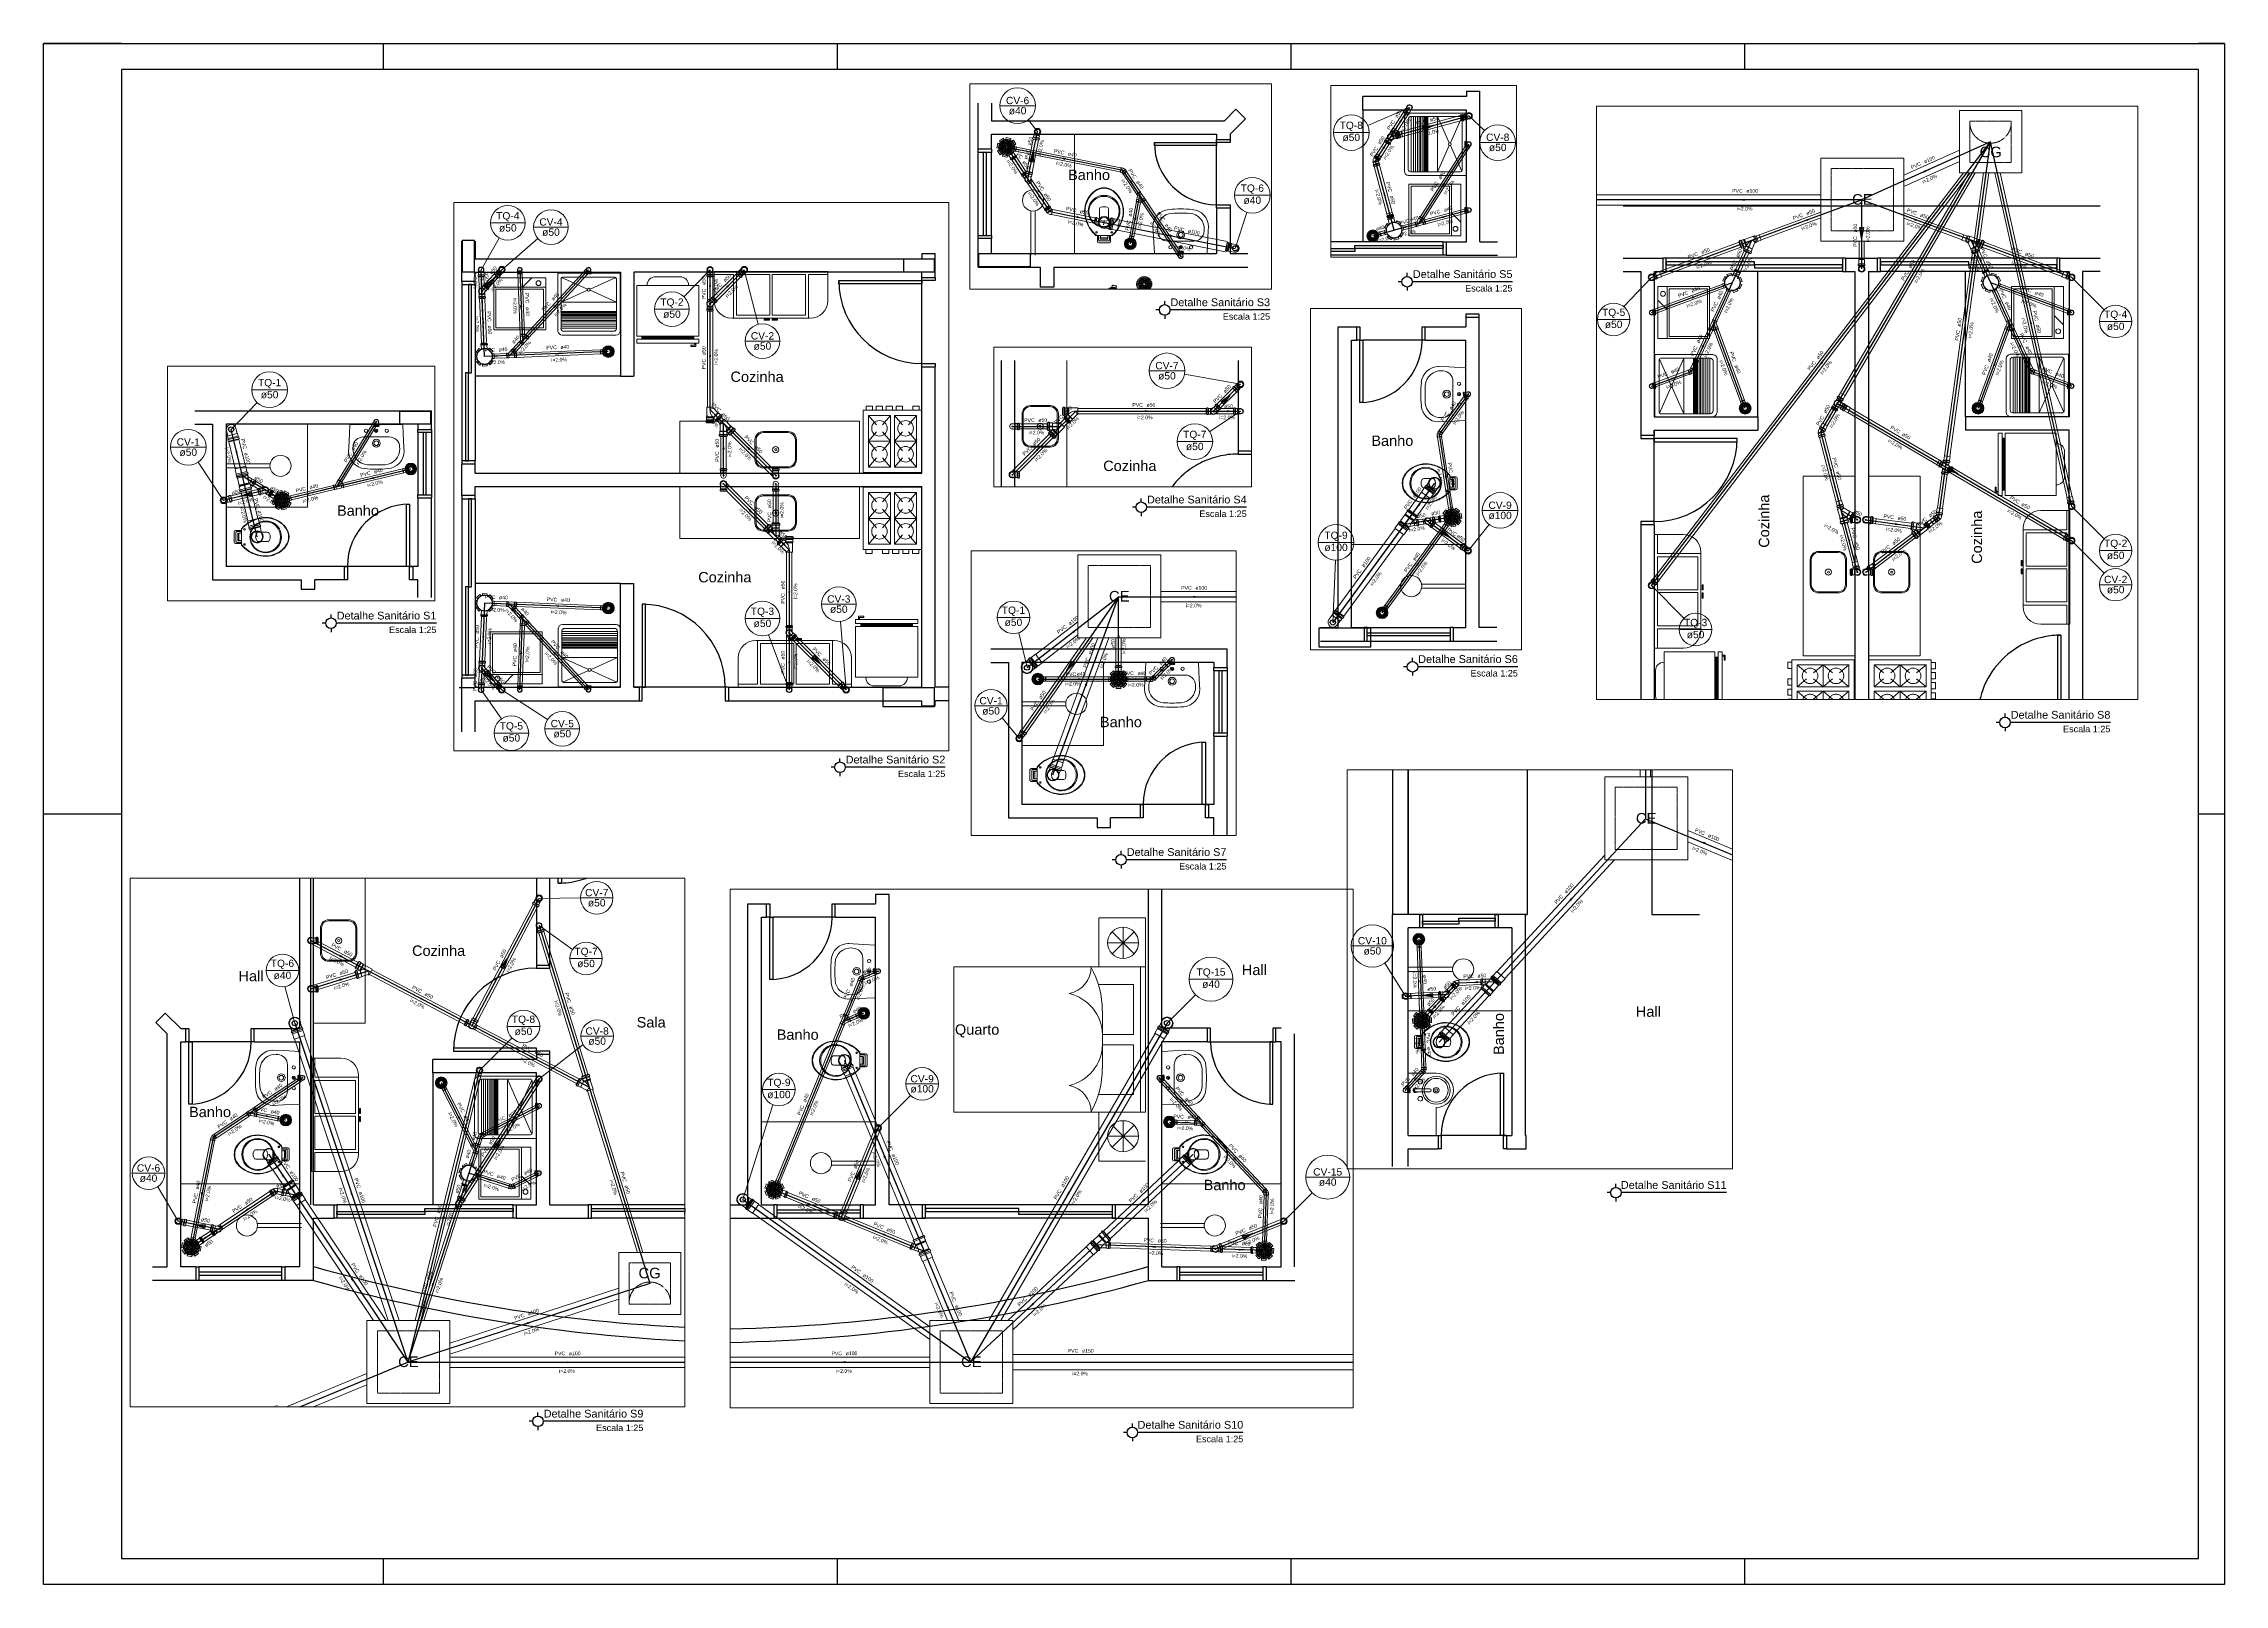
# Paper-space layout 'P22' of a CAD drawing. Header units: inches, sheet in millimetres. Extents: x 32 to 873, y 2 to 596.
# The model-space entities are those that its viewports show. They can reach past a viewport. Long polylines and large blocks are cut down to what shows.
import ezdxf
from ezdxf.enums import TextEntityAlignment as Align

# ---------------------------------------------------------------- set-up
doc = ezdxf.new("R2010")
doc.units = ezdxf.units.IN
doc.header["$LTSCALE"] = 10
doc.header["$MEASUREMENT"] = 0
doc.linetypes.add('Dashed', pattern=[0.75, 0.5, -0.25])
doc.linetypes.add('HIDDEN', pattern=[0.375, 0.25, -0.125])
for name, color, linetype in [('carimbo', 7, 'Continuous'), ('projecao', 4, 'HIDDEN'), ('texto', 7, 'Continuous'), ('TIGRECAD', 7, 'Continuous')]:
    doc.layers.add(name, color=color, linetype=linetype)
for name, color, linetype, lineweight in [('CV-Colunas', 6, 'Continuous', 30), ('CV-Conexões detalhe', 8, 'Continuous', 20), ('CV-Indicação coluna', 5, 'Continuous', 20), ('CV-Sentido tubo', 8, 'Continuous', 20), ('CV-Seção tubo', 160, 'Continuous', 20), ('CV-Textos coluna', 7, 'Continuous', 20), ('CV-Textos tubo', 7, 'Continuous', 20), ('CV-Tubos detalhe', 6, 'Continuous', 30), ('FO-PILARES', 2, 'Continuous', 30), ('Simbolos', 160, 'Continuous', 20), ('Simbolos_int', 5, 'Continuous', 5), ('TQ-Colunas', 6, 'Continuous', 30), ('TQ-Conexões detalhe', 8, 'Continuous', 20), ('TQ-Indicação coluna', 5, 'Continuous', 20), ('TQ-Sentido tubo', 8, 'Continuous', 20), ('TQ-Seção tubo', 160, 'Continuous', 20), ('TQ-Textos coluna', 7, 'Continuous', 20), ('TQ-Textos tubo', 7, 'Continuous', 20), ('TQ-Tubos', 6, 'Continuous', 30), ('TQ-Tubos detalhe', 6, 'Continuous', 30), ('xeixo', 3, 'Continuous', 20), ('xjanela-porta', 253, 'Continuous', 30), ('xmoveis', 253, 'Continuous', 20), ('xmuro', 4, 'Continuous', 30), ('xparede', 7, 'Continuous', 30), ('xpiso', 4, 'Continuous', 30), ('xprojecao', 4, 'Continuous', 30), ('xtexto', 7, 'Continuous', 20)]:
    doc.layers.add(name, color=color, linetype=linetype, lineweight=lineweight)
doc.styles.add('Arial', font='arial.ttf')
doc.dimstyles.get("Standard").update_dxf_attribs({"dimtxt": 0.18, "dimasz": 0.18, "dimexe": 0.18, "dimexo": 0.0625, "dimgap": 0.09, "dimtad": 0, "dimtih": 1, "dimtoh": 1, "dimdec": 4, "dimzin": 0, "dimdsep": 46, "dimtxsty": 'Standard', "dimcen": 0.09, "dimadec": 0, "dimazin": 0, "dimtfac": 1, "dimtdec": 4, "dimtofl": 0, "dimtmove": 0, "dimatfit": 3, "dimfxl": 0, "dimtolj": 1, "dimtzin": 0, "dimarcsym": 0})

# ---------------------------------------------------------------- blocks, each defined once
blk = doc.blocks.new('A1')
for p, q in [((30, 594), (0, 594)), ((131, 594), (131, 584)), ((306, 594), (306, 584)), ((481, 594), (481, 584)), ((656, 594), (656, 584)), ((841, 594), (831, 594)), ((30, 297), (0, 297)), ((131, 10), (131, 0)), ((306, 10), (306, 0)), ((481, 10), (481, 0))]:
    blk.add_line(p, q)
blk.add_lwpolyline([(841, 0), (0, 0), (0, 594), (841, 594)], close=True)
at = {"color": 2}
blk.add_lwpolyline([(831, 10), (831, 584), (30, 584), (30, 10), (831, 10)], dxfattribs=at)
for points in [[(841, 297), (831, 297)], [(656, 10), (656, 0)]]:
    blk.add_lwpolyline(points)
blk = doc.blocks.new('_Closed')
at = {"color": 0, "linetype": 'ByBlock', "lineweight": -2}
for p, q in [((-1, 0.166667), (0, 0)), ((-1, 0.166667), (-1, -0.166667)), ((0, 0), (-1, -0.166667)), ((0, 0), (-1, 0))]:
    blk.add_line(p, q, dxfattribs=at)

msp = doc.modelspace()

# ---------------------------------------------------------------- linework, layer by layer
for p, q in [((38.888, -29.69), (39.219, -29.69)), ((20.46, -30.825), (20.463, -30.806))]:
    msp.add_line(p, q)
at = {"layer": 'CV-Colunas', "linetype": 'Continuous'}
for p, q in [((64.054, -28.765), (64.012, -28.738)), ((64.06, -28.709), (64.033, -28.752)), ((13.083, -29.762), (13.046, -29.728)), ((13.099, -29.708), (13.065, -29.745)), ((31.034, -29.758), (31.021, -29.71)), ((31.076, -29.721), (31.028, -29.734)), ((92.87, -31.094), (92.872, -31.143)), ((92.821, -31.12), (92.871, -31.119)), ((13.046, -33.738), (13.083, -33.705)), ((13.099, -33.758), (13.065, -33.721))]:
    msp.add_line(p, q, dxfattribs=at)
for centre in [(64.061, -26.968), (64.06, -28.709), (78.387, -29.491), (13.099, -29.708), (15.437, -29.708), (31.076, -29.721), (19.817, -29.95), (60.58, -30.08), (26.876, -30.172), (37.931, -30.262), (54.374, -30.345), (82.297, -30.389), (8.787, -30.806), (34.458, -31.124), (92.821, -31.12), (13.099, -33.758), (16.419, -33.758)]:
    msp.add_circle(centre, 0.025, dxfattribs=at)
at = {"layer": 'CV-Conexões detalhe', "linetype": 'Continuous'}
for q in [(30.348, -29.882), (30.369, -29.911)]:
    msp.add_line((30.321, -29.924), q, dxfattribs=at)
at = {"layer": 'CV-Indicação coluna'}
for p, q in [((64.06, -26.97), (64.459, -26.964)), ((64.459, -26.964), (64.774, -26.964)), ((64.06, -28.709), (64.485, -28.379)), ((64.463, -28.298), (64.778, -28.298)), ((78.387, -29.491), (78.7, -29.178)), ((78.654, -29.067), (78.969, -29.067)), ((13.099, -29.708), (13.446, -29.408)), ((13.406, -29.298), (13.741, -29.298)), ((60.137, -29.618), (60.452, -29.618)), ((15.437, -29.708), (15.571, -30.234)), ((19.454, -29.7), (19.799, -29.7)), ((19.817, -29.95), (19.731, -29.838)), ((31.076, -29.721), (31.226, -29.86)), ((60.58, -30.08), (60.384, -29.748)), ((25.993, -30.042), (26.338, -30.042)), ((31.18, -29.978), (31.525, -29.978)), ((37.501, -29.949), (37.816, -29.949)), ((37.931, -30.262), (37.766, -30.065)), ((82.509, -29.965), (82.934, -29.965)), ((26.876, -30.172), (26.336, -30.073)), ((82.297, -30.389), (82.571, -30.115)), ((8.276, -30.294), (8.621, -30.294)), ((8.787, -30.806), (8.543, -30.438)), ((15.444, -30.396), (15.779, -30.396)), ((54.374, -30.345), (54.686, -30.657)), ((92.297, -30.636), (92.707, -30.636)), ((34.458, -31.124), (34.658, -30.872)), ((34.593, -30.736), (34.938, -30.736)), ((54.64, -30.769), (54.955, -30.769)), ((92.821, -31.12), (92.623, -30.801)), ((16.181, -32.933), (16.516, -32.933)), ((16.419, -33.758), (16.363, -33.1)), ((13.099, -33.758), (13.541, -34.042)), ((13.515, -34.133), (13.85, -34.133))]:
    msp.add_line(p, q, dxfattribs=at)
for centre, radius in [((64.616, -26.964), 0.157), ((64.62, -28.298), 0.157), ((78.811, -29.067), 0.157), ((13.573, -29.298), 0.167), ((19.626, -29.7), 0.172), ((60.295, -29.618), 0.157), ((31.353, -29.978), 0.172), ((37.659, -29.949), 0.157), ((82.721, -29.965), 0.212), ((26.166, -30.042), 0.172), ((8.448, -30.294), 0.172), ((15.612, -30.396), 0.167), ((92.502, -30.636), 0.205), ((34.765, -30.736), 0.172), ((54.798, -30.769), 0.157), ((16.348, -32.933), 0.167), ((13.682, -34.133), 0.167)]:
    msp.add_circle(centre, radius, dxfattribs=at)
at = {"layer": 'CV-Seção tubo'}
for p, q in [((63.425, -28.122), (64.002, -27.027)), ((63.469, -28.145), (64.046, -27.05)), ((52.324, -27.458), (52.324, -27.636)), ((52.374, -27.458), (52.374, -27.636)), ((63.303, -29.843), (64.029, -28.712)), ((63.345, -29.87), (64.071, -28.739)), ((52.217, -29.111), (53.076, -29.613)), ((52.242, -29.067), (53.101, -29.57)), ((38.579, -29.294), (37.956, -30.182)), ((38.64, -29.294), (37.997, -30.211)), ((78.037, -30.277), (78.356, -29.5)), ((78.084, -30.296), (78.403, -29.519)), ((12.936, -29.847), (13.026, -29.75)), ((12.973, -29.881), (13.063, -29.784)), ((15.138, -29.971), (15.363, -29.747)), ((15.174, -30.006), (15.398, -29.782)), ((53.207, -29.69), (54.292, -30.326)), ((53.232, -29.647), (54.318, -30.283)), ((19.715, -30.333), (19.777, -30.023)), ((19.765, -30.343), (19.826, -30.033)), ((26.648, -30.364), (26.802, -30.21)), ((26.683, -30.4), (26.837, -30.246)), ((60.891, -30.168), (60.653, -30.12)), ((60.901, -30.118), (60.663, -30.071)), ((81.692, -30.607), (82.269, -30.374)), ((81.71, -30.654), (82.288, -30.42)), ((9.118, -30.7), (8.858, -30.763)), ((9.129, -30.749), (8.87, -30.812)), ((34.108, -30.9), (34.379, -31.098)), ((34.138, -30.859), (34.409, -31.057)), ((93.14, -31.083), (92.84, -31.095)), ((93.142, -31.133), (92.842, -31.145)), ((15.902, -33.276), (16.345, -33.72)), ((15.937, -33.241), (16.381, -33.684)), ((12.936, -33.619), (13.026, -33.717)), ((12.973, -33.585), (13.063, -33.683))]:
    msp.add_line(p, q, dxfattribs=at)
at = {"layer": 'CV-Tubos detalhe'}
for p, q in [((52.349, -27.06), (52.349, -27.726)), ((63.414, -28.195), (64.06, -26.97)), ((63.286, -29.916), (64.06, -28.709)), ((38.888, -28.896), (37.931, -30.262)), ((52.115, -29.022), (54.374, -30.345)), ((78.034, -30.351), (78.387, -29.491)), ((12.907, -29.916), (13.099, -29.708)), ((15.107, -30.038), (15.437, -29.708)), ((30.321, -29.924), (31.076, -29.721)), ((19.726, -30.408), (19.817, -29.95)), ((26.616, -30.431), (26.876, -30.172)), ((60.966, -30.157), (60.58, -30.08)), ((81.636, -30.657), (82.297, -30.389)), ((9.191, -30.708), (8.787, -30.806)), ((34.065, -30.837), (34.458, -31.124)), ((93.212, -31.105), (92.821, -31.12)), ((15.87, -33.209), (16.419, -33.758)), ((12.907, -33.551), (13.099, -33.758))]:
    msp.add_line(p, q, dxfattribs=at)
at = {"layer": 'FO-PILARES'}
for p, q in [((12.717, -33.738), (12.687, -33.738)), ((12.837, -33.738), (12.717, -33.738))]:
    msp.add_line(p, q, dxfattribs=at)
for points in [[(12.717, -29.728), (12.777, -29.728), (12.837, -29.728), (12.837, -29.578), (12.837, -29.428), (12.777, -29.428), (12.717, -29.428), (12.717, -29.578), (12.717, -29.728), (12.717, -29.728)], [(17.272, -29.728), (17.272, -29.668), (17.272, -29.608), (17.122, -29.608), (16.972, -29.608), (16.972, -29.668), (16.972, -29.728), (17.122, -29.728), (17.272, -29.728), (17.272, -29.728)], [(10.786, -30.068), (10.786, -30.008), (10.786, -29.948), (10.636, -29.948), (10.486, -29.948), (10.486, -30.008), (10.486, -30.068), (10.636, -30.068), (10.786, -30.068), (10.786, -30.068)], [(19.249, -31.129), (19.249, -31.189), (19.249, -31.249), (19.499, -31.249), (19.749, -31.249), (19.749, -31.189), (19.749, -31.129), (19.499, -31.129), (19.249, -31.129), (19.249, -31.129)], [(33.518, -32.05), (33.518, -31.96), (33.518, -31.87), (33.268, -31.87), (33.018, -31.87), (33.018, -31.96), (33.018, -32.05), (33.268, -32.05), (33.518, -32.05), (33.518, -32.05)], [(17.272, -33.918), (17.272, -33.828), (17.272, -33.738), (17.022, -33.738), (16.772, -33.738), (16.772, -33.828), (16.772, -33.918), (17.022, -33.918), (17.272, -33.918), (17.272, -33.918)]]:
    msp.add_lwpolyline(points, close=True, dxfattribs=at)
at = {"layer": 'Simbolos'}
for p, q in [((63.998, -27.019), (64.003, -27.009)), ((63.998, -27.02), (64.001, -27.022)), ((64, -27.025), (64.001, -27.023)), ((64.048, -27.051), (64, -27.025)), ((64.004, -27.008), (64.007, -27.009)), ((64.008, -27.009), (64.01, -27.005)), ((64.01, -27.005), (64.018, -26.99)), ((64.01, -27.005), (64.01, -27.005)), ((64.018, -26.99), (64.021, -26.989)), ((64.03, -26.973), (64.021, -26.989)), ((64.048, -27.051), (64.049, -27.048)), ((64.053, -27.049), (64.05, -27.048)), ((64.054, -27.048), (64.06, -27.038)), ((64.057, -27.034), (64.058, -27.031)), ((64.059, -27.037), (64.057, -27.036)), ((64.058, -27.031), (64.059, -27.031)), ((64.059, -27.031), (64.066, -27.016)), ((64.074, -26.997), (64.066, -27.013)), ((64.066, -27.016), (64.066, -27.013)), ((64.045, -27.265), (64.036, -27.237)), ((64.043, -27.267), (64.045, -27.265)), ((64.048, -27.283), (64.043, -27.267)), ((64.046, -27.29), (64.049, -27.289)), ((64.048, -27.3), (64.046, -27.291)), ((64.05, -27.288), (64.048, -27.283)), ((64.048, -27.283), (64.048, -27.283)), ((64.05, -27.3), (64.053, -27.3)), ((64.055, -27.305), (64.054, -27.301)), ((64.107, -27.289), (64.055, -27.305)), ((64.093, -27.25), (64.084, -27.222)), ((64.095, -27.251), (64.093, -27.25)), ((64.1, -27.267), (64.095, -27.251)), ((64.102, -27.272), (64.1, -27.267)), ((64.1, -27.267), (64.1, -27.267)), ((64.106, -27.272), (64.103, -27.272)), ((64.109, -27.282), (64.106, -27.284)), ((64.107, -27.289), (64.106, -27.285)), ((64.109, -27.281), (64.107, -27.272)), ((51.164, -27.46), (51.17, -27.459)), ((51.164, -27.46), (51.188, -27.525)), ((51.17, -27.454), (51.17, -27.457)), ((51.171, -27.452), (51.181, -27.448)), ((51.183, -27.449), (51.184, -27.452)), ((51.186, -27.453), (51.191, -27.451)), ((51.188, -27.525), (51.193, -27.523)), ((51.191, -27.451), (51.211, -27.443)), ((51.191, -27.451), (51.191, -27.451)), ((51.197, -27.526), (51.195, -27.523)), ((51.198, -27.527), (51.209, -27.523)), ((51.209, -27.517), (51.215, -27.515)), ((51.21, -27.521), (51.209, -27.518)), ((51.211, -27.443), (51.214, -27.445)), ((51.211, -27.54), (51.216, -27.53)), ((51.211, -27.542), (51.214, -27.544)), ((51.214, -27.445), (51.217, -27.444)), ((51.215, -27.515), (51.229, -27.509)), ((51.215, -27.515), (51.215, -27.515)), ((51.217, -27.442), (51.22, -27.441)), ((51.217, -27.444), (51.217, -27.442)), ((51.217, -27.529), (51.22, -27.531)), ((51.217, -27.53), (51.287, -27.562)), ((51.221, -27.442), (51.22, -27.441)), ((51.221, -27.442), (51.307, -27.411)), ((51.222, -27.53), (51.23, -27.511)), ((51.295, -27.534), (51.234, -27.506)), ((51.239, -27.503), (51.242, -27.499)), ((51.284, -27.559), (51.295, -27.534)), ((51.294, -27.531), (51.32, -27.474)), ((51.295, -27.534), (51.294, -27.531)), ((51.308, -27.412), (51.309, -27.415)), ((51.309, -27.411), (51.317, -27.408)), ((51.318, -27.408), (51.32, -27.41)), ((51.321, -27.411), (51.325, -27.409)), ((51.321, -27.473), (51.329, -27.47)), ((51.325, -27.409), (51.326, -27.409)), ((51.326, -27.409), (51.362, -27.396)), ((51.33, -27.47), (51.328, -27.467)), ((51.331, -27.47), (51.339, -27.467)), ((51.34, -27.466), (51.339, -27.463)), ((51.34, -27.462), (51.344, -27.46)), ((51.344, -27.46), (51.381, -27.447)), ((53.353, -27.46), (53.316, -27.447)), ((53.372, -27.409), (53.335, -27.396)), ((53.358, -27.462), (53.353, -27.46)), ((53.357, -27.466), (53.358, -27.463)), ((53.366, -27.47), (53.358, -27.467)), ((53.367, -27.47), (53.369, -27.467)), ((53.376, -27.473), (53.369, -27.47)), ((53.376, -27.411), (53.372, -27.409)), ((53.372, -27.409), (53.372, -27.409)), ((53.403, -27.531), (53.377, -27.474)), ((53.379, -27.408), (53.378, -27.41)), ((53.388, -27.411), (53.38, -27.408)), ((53.389, -27.412), (53.389, -27.415)), ((53.476, -27.442), (53.391, -27.411)), ((53.402, -27.534), (53.463, -27.506)), ((53.402, -27.534), (53.403, -27.531)), ((53.413, -27.559), (53.402, -27.534)), ((53.48, -27.53), (53.41, -27.562)), ((53.458, -27.503), (53.456, -27.499)), ((53.475, -27.53), (53.467, -27.511)), ((53.482, -27.515), (53.468, -27.509)), ((53.476, -27.442), (53.477, -27.441)), ((53.48, -27.442), (53.477, -27.441)), ((53.48, -27.529), (53.477, -27.531)), ((53.48, -27.444), (53.48, -27.442)), ((53.483, -27.445), (53.48, -27.444)), ((53.488, -27.517), (53.482, -27.515)), ((53.482, -27.515), (53.482, -27.515)), ((53.486, -27.54), (53.482, -27.53)), ((53.486, -27.443), (53.483, -27.445)), ((53.486, -27.542), (53.483, -27.544)), ((53.506, -27.451), (53.486, -27.443)), ((53.488, -27.521), (53.489, -27.518)), ((53.499, -27.527), (53.488, -27.523)), ((53.5, -27.526), (53.502, -27.523)), ((53.509, -27.525), (53.504, -27.523)), ((53.511, -27.453), (53.506, -27.451)), ((53.506, -27.451), (53.506, -27.451)), ((53.533, -27.46), (53.509, -27.525)), ((53.514, -27.449), (53.513, -27.452)), ((53.526, -27.452), (53.516, -27.448)), ((53.527, -27.454), (53.527, -27.457)), ((53.533, -27.46), (53.528, -27.459)), ((61.889, -27.351), (61.863, -27.351)), ((61.889, -27.401), (61.863, -27.401)), ((61.865, -27.407), (61.878, -27.415)), ((61.89, -27.349), (61.889, -27.351)), ((61.89, -27.403), (61.889, -27.401)), ((61.907, -27.349), (61.89, -27.349)), ((61.907, -27.403), (61.89, -27.403)), ((61.907, -27.349), (61.907, -27.349)), ((61.912, -27.349), (61.907, -27.349)), ((61.907, -27.403), (61.907, -27.403)), ((61.912, -27.403), (61.907, -27.403)), ((61.913, -27.345), (61.913, -27.348)), ((61.913, -27.407), (61.913, -27.404)), ((61.923, -27.344), (61.914, -27.344)), ((61.923, -27.408), (61.914, -27.408)), ((61.924, -27.345), (61.925, -27.348)), ((61.924, -27.407), (61.925, -27.404)), ((61.93, -27.349), (61.926, -27.349)), ((61.93, -27.403), (61.926, -27.403)), ((61.93, -27.403), (61.93, -27.349)), ((50.362, -27.764), (50.399, -27.75)), ((51.212, -27.55), (51.215, -27.546)), ((51.212, -27.55), (51.274, -27.579)), ((51.215, -27.545), (51.277, -27.573)), ((51.274, -27.579), (51.276, -27.574)), ((51.282, -27.574), (51.278, -27.574)), ((51.283, -27.574), (51.288, -27.564)), ((51.287, -27.562), (51.284, -27.56)), ((52.317, -27.691), (52.317, -27.682)), ((52.318, -27.681), (52.32, -27.681)), ((52.318, -27.692), (52.321, -27.692)), ((52.321, -27.675), (52.321, -27.636)), ((52.321, -27.68), (52.321, -27.675)), ((52.321, -27.675), (52.321, -27.675)), ((52.321, -27.698), (52.321, -27.693)), ((52.376, -27.698), (52.321, -27.698)), ((52.323, -27.698), (52.323, -27.707)), ((52.374, -27.698), (52.374, -27.707)), ((52.376, -27.675), (52.376, -27.636)), ((52.376, -27.68), (52.376, -27.675)), ((52.376, -27.675), (52.376, -27.675)), ((52.376, -27.698), (52.376, -27.693)), ((52.38, -27.681), (52.377, -27.681)), ((52.38, -27.692), (52.377, -27.692)), ((52.38, -27.691), (52.38, -27.682)), ((53.414, -27.574), (53.409, -27.564)), ((53.41, -27.562), (53.413, -27.56)), ((53.415, -27.574), (53.419, -27.574)), ((53.482, -27.545), (53.42, -27.573)), ((53.423, -27.579), (53.421, -27.574)), ((53.485, -27.55), (53.423, -27.579)), ((53.485, -27.55), (53.483, -27.546)), ((54.335, -27.764), (54.298, -27.75)), ((62.284, -27.674), (62.289, -27.672)), ((62.284, -27.674), (62.304, -27.74)), ((62.32, -27.578), (62.287, -27.639)), ((62.287, -27.639), (62.292, -27.641)), ((62.29, -27.667), (62.29, -27.671)), ((62.29, -27.672), (62.31, -27.738)), ((62.291, -27.666), (62.301, -27.663)), ((62.292, -27.646), (62.293, -27.643)), ((62.293, -27.648), (62.302, -27.653)), ((62.303, -27.664), (62.304, -27.667)), ((62.303, -27.664), (62.325, -27.738)), ((62.304, -27.653), (62.306, -27.65)), ((62.304, -27.74), (62.309, -27.738)), ((62.306, -27.668), (62.326, -27.661)), ((62.307, -27.65), (62.312, -27.652)), ((62.313, -27.742), (62.31, -27.738)), ((62.312, -27.652), (62.313, -27.652)), ((62.313, -27.652), (62.326, -27.659)), ((62.314, -27.742), (62.324, -27.739)), ((62.32, -27.578), (62.324, -27.581)), ((62.325, -27.733), (62.351, -27.725)), ((62.325, -27.738), (62.325, -27.735)), ((62.329, -27.578), (62.326, -27.581)), ((62.33, -27.578), (62.34, -27.583)), ((62.351, -27.725), (62.332, -27.661)), ((62.337, -27.662), (62.342, -27.662)), ((62.34, -27.585), (62.339, -27.588)), ((62.34, -27.589), (62.345, -27.592)), ((62.345, -27.592), (62.363, -27.602)), ((62.345, -27.592), (62.345, -27.592)), ((62.351, -27.725), (62.353, -27.722)), ((62.353, -27.722), (62.413, -27.704)), ((62.363, -27.602), (62.364, -27.605)), ((62.364, -27.605), (62.367, -27.607)), ((62.367, -27.607), (62.368, -27.605)), ((62.368, -27.605), (62.372, -27.607)), ((62.371, -27.609), (62.372, -27.607)), ((62.371, -27.609), (62.451, -27.652)), ((62.414, -27.704), (62.421, -27.708)), ((50.342, -27.774), (50.333, -27.777)), ((50.341, -27.772), (50.345, -27.77)), ((50.36, -27.823), (50.341, -27.772)), ((50.345, -27.766), (50.346, -27.769)), ((50.346, -27.765), (50.354, -27.762)), ((50.359, -27.821), (50.35, -27.824)), ((50.355, -27.762), (50.357, -27.765)), ((50.358, -27.765), (50.362, -27.764)), ((50.36, -27.823), (50.364, -27.821)), ((50.362, -27.764), (50.362, -27.764)), ((50.367, -27.824), (50.365, -27.822)), ((50.368, -27.825), (50.376, -27.822)), ((50.377, -27.821), (50.376, -27.818)), ((50.377, -27.817), (50.381, -27.815)), ((50.381, -27.815), (50.418, -27.801)), ((50.381, -27.815), (50.381, -27.815)), ((51.101, -27.797), (51.117, -27.762)), ((51.15, -27.82), (51.167, -27.785)), ((54.316, -27.815), (54.279, -27.801)), ((54.321, -27.817), (54.316, -27.815)), ((54.316, -27.815), (54.316, -27.815)), ((54.32, -27.821), (54.321, -27.818)), ((54.329, -27.825), (54.321, -27.822)), ((54.331, -27.824), (54.332, -27.822)), ((54.337, -27.823), (54.333, -27.821)), ((54.339, -27.765), (54.335, -27.764)), ((54.335, -27.764), (54.335, -27.764)), ((54.337, -27.823), (54.356, -27.772)), ((54.338, -27.821), (54.347, -27.824)), ((54.342, -27.762), (54.341, -27.765)), ((54.351, -27.765), (54.343, -27.762)), ((54.352, -27.766), (54.352, -27.769)), ((54.356, -27.772), (54.352, -27.77)), ((54.356, -27.774), (54.364, -27.777)), ((61.863, -27.816), (61.889, -27.816)), ((61.889, -27.867), (61.863, -27.867)), ((61.871, -27.812), (61.885, -27.807)), ((61.89, -27.814), (61.889, -27.816)), ((61.89, -27.869), (61.889, -27.867)), ((61.907, -27.814), (61.89, -27.814)), ((61.907, -27.869), (61.89, -27.869)), ((61.907, -27.814), (61.907, -27.814)), ((61.912, -27.814), (61.907, -27.814)), ((61.907, -27.869), (61.907, -27.869)), ((61.912, -27.869), (61.907, -27.869)), ((61.913, -27.81), (61.913, -27.813)), ((61.913, -27.872), (61.913, -27.87)), ((61.923, -27.81), (61.914, -27.81)), ((61.923, -27.873), (61.914, -27.873)), ((61.924, -27.81), (61.925, -27.813)), ((61.924, -27.872), (61.925, -27.869)), ((61.93, -27.814), (61.926, -27.814)), ((61.93, -27.869), (61.926, -27.869)), ((61.93, -27.814), (61.93, -27.869)), ((78.34, -28.003), (78.34, -27.959)), ((78.34, -27.959), (78.343, -27.959)), ((78.344, -27.957), (78.344, -27.958)), ((78.345, -27.956), (78.35, -27.956)), ((78.351, -27.957), (78.351, -27.958)), ((78.352, -27.959), (78.366, -27.959)), ((78.366, -27.959), (78.368, -27.961)), ((78.377, -27.961), (78.368, -27.961)), ((78.387, -27.961), (78.377, -27.961)), ((63.339, -28.186), (63.364, -28.138)), ((63.364, -28.138), (63.368, -28.14)), ((63.371, -28.138), (63.369, -28.14)), ((63.372, -28.137), (63.38, -28.141)), ((63.381, -28.143), (63.38, -28.145)), ((63.38, -28.146), (63.384, -28.149)), ((63.384, -28.149), (63.399, -28.157)), ((63.405, -28.158), (63.397, -28.174)), ((63.399, -28.157), (63.4, -28.159)), ((63.4, -28.159), (63.404, -28.161)), ((63.402, -28.16), (63.403, -28.159)), ((63.403, -28.159), (63.404, -28.16)), ((63.412, -28.141), (63.404, -28.156)), ((63.404, -28.156), (63.405, -28.158)), ((63.416, -28.125), (63.412, -28.132)), ((63.412, -28.134), (63.414, -28.135)), ((63.414, -28.137), (63.412, -28.141)), ((63.412, -28.141), (63.412, -28.141)), ((63.417, -28.124), (63.42, -28.125)), ((63.423, -28.121), (63.421, -28.124)), ((63.423, -28.121), (63.471, -28.146)), ((63.46, -28.166), (63.452, -28.181)), ((63.463, -28.162), (63.46, -28.166)), ((63.46, -28.166), (63.46, -28.166)), ((63.467, -28.163), (63.464, -28.162)), ((63.472, -28.154), (63.468, -28.162)), ((63.471, -28.146), (63.469, -28.15)), ((63.472, -28.153), (63.469, -28.151)), ((78.19, -28.066), (78.192, -28.063)), ((78.233, -28.084), (78.19, -28.066)), ((78.192, -28.063), (78.193, -28.062)), ((78.193, -28.062), (78.199, -28.049)), ((78.199, -28.049), (78.201, -28.048)), ((78.221, -28.027), (78.22, -28.029)), ((78.234, -28.021), (78.221, -28.027)), ((78.233, -28.084), (78.234, -28.08)), ((78.235, -28.02), (78.234, -28.021)), ((78.234, -28.079), (78.239, -28.066)), ((78.234, -28.08), (78.234, -28.079)), ((78.239, -28.018), (78.235, -28.02)), ((78.256, -28.06), (78.239, -28.018)), ((78.251, -28.061), (78.239, -28.066)), ((78.252, -28.062), (78.251, -28.061)), ((78.256, -28.06), (78.252, -28.062)), ((78.34, -28.003), (78.343, -28.003)), ((78.344, -28.006), (78.344, -28.004)), ((78.345, -28.006), (78.35, -28.006)), ((78.351, -28.005), (78.351, -28.004)), ((78.352, -28.003), (78.367, -28.003)), ((78.36, -28.017), (78.354, -28.003)), ((78.36, -28.017), (78.363, -28.016)), ((78.363, -28.016), (78.364, -28.014)), ((78.364, -28.014), (78.378, -28.009)), ((78.367, -28.003), (78.368, -28.002)), ((78.377, -28.002), (78.368, -28.002)), ((78.387, -28.002), (78.377, -28.002)), ((78.386, -28.004), (78.378, -28.007)), ((78.378, -28.009), (78.378, -28.007)), ((61.666, -28.214), (61.676, -28.245)), ((61.672, -28.253), (61.675, -28.252)), ((61.672, -28.254), (61.675, -28.263)), ((61.674, -28.246), (61.775, -28.213)), ((61.674, -28.246), (61.675, -28.25)), ((61.676, -28.264), (61.678, -28.263)), ((61.68, -28.264), (61.683, -28.276)), ((61.683, -28.276), (61.684, -28.276)), ((61.684, -28.276), (61.7, -28.325)), ((61.762, -28.182), (61.772, -28.213)), ((61.775, -28.213), (61.776, -28.217)), ((61.78, -28.217), (61.777, -28.218)), ((61.781, -28.218), (61.784, -28.227)), ((61.784, -28.228), (61.781, -28.229)), ((61.781, -28.23), (61.784, -28.242)), ((61.784, -28.242), (61.801, -28.292)), ((61.784, -28.242), (61.784, -28.242)), ((63.339, -28.186), (63.343, -28.188)), ((63.342, -28.192), (63.343, -28.189)), ((63.343, -28.194), (63.351, -28.198)), ((63.352, -28.197), (63.353, -28.195)), ((63.355, -28.195), (63.359, -28.197)), ((63.359, -28.197), (63.374, -28.205)), ((63.374, -28.205), (63.376, -28.204)), ((63.376, -28.204), (63.385, -28.209)), ((63.379, -28.205), (63.378, -28.206)), ((63.378, -28.206), (63.381, -28.208)), ((63.382, -28.207), (63.381, -28.208)), ((63.42, -28.227), (63.44, -28.237)), ((63.45, -28.182), (63.441, -28.198)), ((63.448, -28.185), (63.463, -28.193)), ((63.452, -28.181), (63.45, -28.182)), ((78.019, -28.484), (78.021, -28.48)), ((78.019, -28.484), (78.061, -28.501)), ((78.021, -28.48), (78.022, -28.48)), ((78.022, -28.48), (78.028, -28.466)), ((78.028, -28.466), (78.029, -28.466)), ((78.029, -28.466), (78.05, -28.416)), ((78.055, -28.401), (78.049, -28.415)), ((78.049, -28.415), (78.05, -28.416)), ((78.092, -28.426), (78.051, -28.468)), ((78.068, -28.483), (78.051, -28.468)), ((78.056, -28.396), (78.054, -28.399)), ((78.054, -28.399), (78.055, -28.401)), ((78.056, -28.396), (78.098, -28.413)), ((78.061, -28.501), (78.063, -28.498)), ((78.062, -28.496), (78.068, -28.484)), ((78.063, -28.498), (78.062, -28.496)), ((78.102, -28.469), (78.069, -28.483)), ((78.095, -28.417), (78.092, -28.425)), ((78.101, -28.423), (78.093, -28.427)), ((78.096, -28.417), (78.095, -28.417)), ((78.098, -28.413), (78.096, -28.417)), ((78.105, -28.42), (78.101, -28.422)), ((78.101, -28.422), (78.101, -28.423)), ((78.104, -28.469), (78.102, -28.469)), ((78.118, -28.463), (78.104, -28.469)), ((78.123, -28.462), (78.105, -28.42)), ((78.119, -28.464), (78.118, -28.463)), ((78.123, -28.462), (78.119, -28.464)), ((81.08, -28.534), (81.054, -28.579)), ((81.086, -28.523), (81.08, -28.533)), ((81.08, -28.533), (81.08, -28.534)), ((81.088, -28.511), (81.084, -28.519)), ((81.084, -28.52), (81.086, -28.521)), ((81.089, -28.51), (81.092, -28.511)), ((81.096, -28.507), (81.094, -28.51)), ((81.096, -28.507), (81.188, -28.56)), ((81.114, -28.479), (81.098, -28.508)), ((81.172, -28.587), (81.146, -28.632)), ((81.179, -28.576), (81.172, -28.587)), ((81.172, -28.587), (81.172, -28.587)), ((81.182, -28.577), (81.18, -28.576)), ((81.188, -28.568), (81.184, -28.576)), ((81.202, -28.53), (81.186, -28.559)), ((81.188, -28.56), (81.186, -28.564)), ((81.188, -28.567), (81.186, -28.565)), ((61.733, -28.721), (61.733, -28.676)), ((61.733, -28.676), (61.736, -28.676)), ((61.733, -28.721), (61.736, -28.721)), ((61.737, -28.674), (61.737, -28.676)), ((61.738, -28.723), (61.737, -28.721)), ((61.738, -28.673), (61.743, -28.673)), ((61.739, -28.724), (61.743, -28.724)), ((61.744, -28.674), (61.744, -28.676)), ((61.744, -28.723), (61.745, -28.721)), ((61.745, -28.676), (61.76, -28.676)), ((61.746, -28.721), (61.76, -28.72)), ((61.748, -28.72), (61.748, -28.72)), ((61.76, -28.739), (61.748, -28.721)), ((61.76, -28.676), (61.761, -28.678)), ((61.76, -28.72), (61.761, -28.719)), ((61.76, -28.739), (61.764, -28.737)), ((61.77, -28.678), (61.761, -28.678)), ((61.77, -28.719), (61.761, -28.719)), ((61.764, -28.735), (61.776, -28.727)), ((61.764, -28.737), (61.764, -28.735)), ((61.78, -28.678), (61.77, -28.678)), ((61.78, -28.719), (61.77, -28.719)), ((61.776, -28.727), (61.777, -28.725)), ((61.783, -28.721), (61.777, -28.725)), ((63.451, -28.666), (63.457, -28.64)), ((63.5, -28.678), (63.506, -28.652)), ((64.447, -28.706), (64.415, -28.766)), ((64.415, -28.766), (64.42, -28.769)), ((64.452, -28.709), (64.42, -28.769)), ((64.42, -28.774), (64.42, -28.77)), ((64.42, -28.775), (64.43, -28.78)), ((64.467, -28.711), (64.431, -28.78)), ((64.431, -28.78), (64.433, -28.777)), ((64.435, -28.777), (64.459, -28.789)), ((64.447, -28.706), (64.451, -28.708)), ((64.455, -28.705), (64.453, -28.708)), ((64.457, -28.705), (64.467, -28.71)), ((64.459, -28.789), (64.49, -28.73)), ((64.459, -28.789), (64.462, -28.788)), ((64.462, -28.788), (64.518, -28.817)), ((64.467, -28.712), (64.466, -28.715)), ((64.466, -28.716), (64.485, -28.726)), ((64.471, -28.693), (64.474, -28.704)), ((64.472, -28.692), (64.475, -28.69)), ((64.539, -28.662), (64.474, -28.683)), ((64.474, -28.683), (64.475, -28.688)), ((64.476, -28.704), (64.479, -28.704)), ((64.48, -28.705), (64.482, -28.71)), ((64.482, -28.71), (64.482, -28.71)), ((64.482, -28.71), (64.487, -28.724)), ((64.493, -28.735), (64.497, -28.738)), ((64.539, -28.662), (64.541, -28.668)), ((64.546, -28.669), (64.542, -28.669)), ((64.549, -28.682), (64.546, -28.683)), ((64.546, -28.684), (64.547, -28.69)), ((64.547, -28.669), (64.55, -28.68)), ((64.547, -28.69), (64.554, -28.71)), ((64.547, -28.69), (64.547, -28.69)), ((64.554, -28.71), (64.552, -28.713)), ((64.552, -28.713), (64.553, -28.716)), ((64.553, -28.716), (64.555, -28.716)), ((64.554, -28.72), (64.556, -28.719)), ((64.554, -28.72), (64.582, -28.807)), ((64.555, -28.716), (64.556, -28.719)), ((52.103, -28.993), (52.115, -28.973)), ((52.113, -28.964), (52.117, -28.956)), ((52.113, -28.965), (52.115, -28.967)), ((52.113, -28.972), (52.115, -28.969)), ((52.16, -29), (52.113, -28.972)), ((52.118, -28.956), (52.121, -28.957)), ((52.122, -28.957), (52.125, -28.953)), ((52.125, -28.952), (52.144, -28.919)), ((52.125, -28.953), (52.125, -28.952)), ((52.153, -29.015), (52.137, -29.006)), ((52.15, -29.013), (52.158, -28.999)), ((52.155, -29.014), (52.153, -29.015)), ((52.17, -29.022), (52.155, -29.014)), ((52.16, -29), (52.162, -28.996)), ((52.166, -28.996), (52.163, -28.996)), ((52.168, -28.996), (52.172, -28.988)), ((52.169, -28.984), (52.172, -28.98)), ((52.172, -28.987), (52.17, -28.986)), ((52.172, -28.98), (52.191, -28.946)), ((52.172, -28.98), (52.172, -28.98)), ((61.256, -29.024), (61.3, -28.995)), ((61.313, -28.985), (61.3, -28.993)), ((61.3, -28.993), (61.3, -28.995)), ((61.317, -28.981), (61.313, -28.983)), ((61.313, -28.983), (61.313, -28.985)), ((61.317, -28.981), (61.342, -29.019)), ((64.519, -28.818), (64.521, -28.826)), ((78.026, -28.885), (78.038, -28.915)), ((78.035, -28.923), (78.037, -28.922)), ((78.035, -28.925), (78.038, -28.933)), ((78.036, -28.916), (78.134, -28.875)), ((78.036, -28.916), (78.038, -28.92)), ((78.04, -28.934), (78.042, -28.933)), ((78.043, -28.934), (78.048, -28.945)), ((78.048, -28.945), (78.068, -28.993)), ((78.048, -28.945), (78.048, -28.945)), ((78.119, -28.846), (78.132, -28.876)), ((78.134, -28.875), (78.136, -28.879)), ((78.14, -28.879), (78.137, -28.88)), ((78.141, -28.88), (78.145, -28.889)), ((78.144, -28.89), (78.142, -28.891)), ((78.142, -28.892), (78.146, -28.904)), ((78.146, -28.904), (78.166, -28.952)), ((78.146, -28.904), (78.146, -28.904)), ((81.097, -28.987), (81.106, -28.987)), ((81.106, -28.987), (81.116, -28.987)), ((81.117, -28.986), (81.116, -28.987)), ((81.131, -28.986), (81.117, -28.986)), ((81.132, -28.984), (81.132, -28.985)), ((81.138, -28.983), (81.133, -28.983)), ((81.139, -28.983), (81.14, -28.985)), ((81.144, -28.986), (81.141, -28.986)), ((81.143, -29.03), (81.144, -28.986)), ((51.954, -29.245), (51.973, -29.211)), ((52.056, -29.061), (52.06, -29.054)), ((52.056, -29.063), (52.058, -29.065)), ((52.056, -29.07), (52.058, -29.066)), ((52.056, -29.07), (52.103, -29.097)), ((52.061, -29.053), (52.064, -29.055)), ((52.065, -29.054), (52.067, -29.05)), ((52.067, -29.05), (52.076, -29.035)), ((52.076, -29.035), (52.079, -29.035)), ((52.079, -29.035), (52.084, -29.026)), ((52.079, -29.032), (52.08, -29.029)), ((52.08, -29.033), (52.079, -29.032)), ((52.082, -29.03), (52.08, -29.029)), ((52.103, -29.097), (52.105, -29.094)), ((52.109, -29.094), (52.106, -29.093)), ((52.11, -29.094), (52.115, -29.086)), ((52.127, -29.058), (52.111, -29.049)), ((52.112, -29.082), (52.115, -29.078)), ((52.115, -29.085), (52.112, -29.083)), ((52.115, -29.078), (52.123, -29.063)), ((52.122, -29.06), (52.124, -29.057)), ((52.123, -29.063), (52.122, -29.06)), ((52.124, -29.058), (52.125, -29.059)), ((52.125, -29.059), (52.126, -29.058)), ((52.128, -29.061), (52.127, -29.058)), ((52.142, -29.069), (52.128, -29.061)), ((52.142, -29.07), (52.142, -29.069)), ((52.147, -29.072), (52.142, -29.07)), ((52.146, -29.076), (52.147, -29.073)), ((52.154, -29.081), (52.146, -29.077)), ((52.155, -29.081), (52.157, -29.079)), ((52.162, -29.081), (52.158, -29.079)), ((52.162, -29.081), (52.19, -29.034)), ((52.162, -29.081), (52.19, -29.034)), ((52.162, -29.081), (52.166, -29.083)), ((52.165, -29.087), (52.166, -29.084)), ((52.166, -29.089), (52.173, -29.093)), ((52.17, -29.023), (52.17, -29.022)), ((52.174, -29.025), (52.17, -29.023)), ((52.177, -29.022), (52.175, -29.025)), ((52.175, -29.093), (52.176, -29.091)), ((52.186, -29.027), (52.178, -29.022)), ((52.178, -29.09), (52.182, -29.093)), ((52.182, -29.093), (52.216, -29.112)), ((52.182, -29.093), (52.182, -29.093)), ((52.186, -29.028), (52.185, -29.031)), ((52.19, -29.034), (52.186, -29.032)), ((52.19, -29.034), (52.193, -29.036)), ((52.197, -29.034), (52.194, -29.036)), ((52.198, -29.034), (52.205, -29.038)), ((52.206, -29.039), (52.205, -29.042)), ((52.205, -29.043), (52.209, -29.046)), ((52.209, -29.046), (52.243, -29.065)), ((52.209, -29.046), (52.209, -29.046)), ((61.237, -29.034), (61.24, -29.032)), ((61.237, -29.034), (61.262, -29.072)), ((61.24, -29.032), (61.242, -29.032)), ((61.242, -29.032), (61.254, -29.024)), ((61.254, -29.024), (61.256, -29.024)), ((61.262, -29.072), (61.266, -29.07)), ((61.266, -29.068), (61.277, -29.061)), ((61.266, -29.07), (61.266, -29.068)), ((61.33, -29.027), (61.272, -29.038)), ((61.278, -29.06), (61.272, -29.038)), ((61.315, -29.067), (61.279, -29.06)), ((61.315, -29.069), (61.315, -29.067)), ((61.33, -29.072), (61.315, -29.069)), ((61.337, -29.021), (61.33, -29.025)), ((61.339, -29.029), (61.33, -29.027)), ((61.331, -29.073), (61.33, -29.072)), ((61.335, -29.074), (61.331, -29.073)), ((61.335, -29.074), (61.344, -29.029)), ((61.339, -29.021), (61.337, -29.021)), ((61.342, -29.019), (61.339, -29.021)), ((61.34, -29.028), (61.339, -29.029)), ((61.344, -29.029), (61.34, -29.028)), ((81.089, -29.029), (81.094, -29.035)), ((81.094, -29.036), (81.094, -29.035)), ((81.104, -29.047), (81.094, -29.036)), ((81.096, -29.028), (81.106, -29.028)), ((81.104, -29.049), (81.104, -29.047)), ((81.107, -29.052), (81.104, -29.049)), ((81.106, -29.028), (81.115, -29.028)), ((81.107, -29.052), (81.13, -29.03)), ((81.117, -29.03), (81.115, -29.028)), ((81.131, -29.03), (81.117, -29.03)), ((81.132, -29.032), (81.132, -29.031)), ((81.138, -29.033), (81.133, -29.033)), ((81.139, -29.032), (81.139, -29.031)), ((81.143, -29.03), (81.14, -29.03)), ((51.931, -29.309), (51.93, -29.306)), ((51.932, -29.306), (51.93, -29.306)), ((51.932, -29.309), (51.931, -29.309)), ((51.931, -29.313), (51.933, -29.311)), ((51.936, -29.33), (51.931, -29.313)), ((51.933, -29.311), (51.932, -29.309)), ((51.935, -29.346), (51.933, -29.338)), ((51.934, -29.337), (51.936, -29.336)), ((51.937, -29.334), (51.936, -29.33)), ((51.936, -29.347), (51.939, -29.347)), ((51.937, -29.276), (51.944, -29.265)), ((51.942, -29.352), (51.94, -29.348)), ((51.942, -29.256), (51.946, -29.249)), ((51.942, -29.257), (51.944, -29.26)), ((51.942, -29.264), (51.944, -29.261)), ((51.989, -29.292), (51.942, -29.264)), ((51.942, -29.352), (51.994, -29.338)), ((51.947, -29.248), (51.95, -29.249)), ((51.951, -29.249), (51.954, -29.245)), ((51.954, -29.245), (51.954, -29.245)), ((51.983, -29.298), (51.987, -29.291)), ((51.984, -29.3), (51.984, -29.299)), ((51.988, -29.316), (51.984, -29.3)), ((51.99, -29.321), (51.988, -29.316)), ((51.989, -29.292), (51.991, -29.288)), ((51.994, -29.321), (51.991, -29.321)), ((51.995, -29.289), (51.992, -29.288)), ((51.994, -29.338), (51.993, -29.334)), ((51.996, -29.331), (51.994, -29.333)), ((51.997, -29.33), (51.995, -29.322)), ((51.996, -29.288), (52.001, -29.281)), ((51.998, -29.276), (52.001, -29.272)), ((52.001, -29.279), (51.999, -29.278)), ((52.001, -29.272), (52.02, -29.238)), ((52.001, -29.272), (52.001, -29.272)), ((60.89, -29.297), (60.891, -29.294)), ((60.935, -29.306), (60.89, -29.297)), ((60.891, -29.294), (60.892, -29.293)), ((60.892, -29.293), (60.895, -29.278)), ((60.895, -29.278), (60.896, -29.277)), ((60.924, -29.244), (60.912, -29.253)), ((60.912, -29.253), (60.912, -29.254)), ((60.925, -29.243), (60.924, -29.244)), ((60.928, -29.241), (60.925, -29.243)), ((60.953, -29.279), (60.928, -29.241)), ((60.935, -29.301), (60.937, -29.288)), ((60.935, -29.302), (60.935, -29.301)), ((60.935, -29.306), (60.935, -29.302)), ((60.948, -29.281), (60.937, -29.288)), ((60.95, -29.281), (60.948, -29.281)), ((60.953, -29.279), (60.95, -29.281)), ((61.513, -29.432), (61.531, -29.459)), ((81.436, -29.465), (81.438, -29.419)), ((81.438, -29.419), (81.442, -29.419)), ((81.475, -29.379), (81.442, -29.41)), ((81.442, -29.41), (81.445, -29.413)), ((81.442, -29.419), (81.443, -29.42)), ((81.443, -29.42), (81.451, -29.421)), ((81.445, -29.413), (81.446, -29.413)), ((81.446, -29.413), (81.452, -29.419)), ((81.452, -29.42), (81.505, -29.444)), ((81.475, -29.379), (81.478, -29.382)), ((81.478, -29.382), (81.478, -29.383)), ((81.478, -29.383), (81.488, -29.394)), ((81.488, -29.394), (81.488, -29.396)), ((81.524, -29.435), (81.488, -29.396)), ((81.526, -29.435), (81.524, -29.435)), ((81.536, -29.446), (81.526, -29.435)), ((30.466, -29.65), (30.481, -29.626)), ((34.409, -29.601), (34.412, -29.6)), ((34.415, -29.644), (34.409, -29.601)), ((34.412, -29.598), (34.412, -29.599)), ((34.413, -29.597), (34.418, -29.596)), ((34.415, -29.644), (34.418, -29.644)), ((34.419, -29.597), (34.42, -29.598)), ((34.42, -29.646), (34.419, -29.645)), ((34.421, -29.599), (34.435, -29.597)), ((34.427, -29.643), (34.442, -29.64)), ((34.427, -29.645), (34.427, -29.643)), ((34.454, -29.66), (34.429, -29.642)), ((34.435, -29.597), (34.436, -29.598)), ((34.445, -29.597), (34.436, -29.598)), ((34.442, -29.64), (34.443, -29.639)), ((34.452, -29.637), (34.443, -29.639)), ((34.455, -29.595), (34.445, -29.597)), ((34.462, -29.636), (34.452, -29.637)), ((34.456, -29.656), (34.465, -29.644)), ((34.469, -29.636), (34.464, -29.642)), ((34.465, -29.644), (34.464, -29.642)), ((37.996, -29.522), (38.022, -29.502)), ((38.02, -29.5), (38.024, -29.497)), ((38.086, -29.584), (38.02, -29.5)), ((38.023, -29.492), (38.031, -29.486)), ((38.023, -29.493), (38.024, -29.496)), ((38.032, -29.486), (38.034, -29.488)), ((38.035, -29.488), (38.045, -29.481)), ((38.045, -29.481), (38.087, -29.449)), ((38.045, -29.481), (38.045, -29.481)), ((38.059, -29.603), (38.084, -29.583)), ((38.086, -29.584), (38.089, -29.581)), ((38.093, -29.583), (38.09, -29.581)), ((38.094, -29.583), (38.101, -29.578)), ((38.1, -29.573), (38.11, -29.565)), ((38.102, -29.576), (38.1, -29.574)), ((38.11, -29.565), (38.151, -29.533)), ((38.11, -29.565), (38.11, -29.565)), ((38.807, -29.641), (38.839, -29.609)), ((38.807, -29.641), (38.819, -29.653)), ((38.839, -29.609), (38.851, -29.621)), ((38.856, -29.569), (38.856, -29.576)), ((38.861, -29.567), (38.857, -29.568)), ((38.86, -29.577), (38.857, -29.577)), ((38.915, -29.56), (38.861, -29.56)), ((38.861, -29.56), (38.861, -29.567)), ((38.861, -29.578), (38.861, -29.617)), ((38.915, -29.56), (38.915, -29.567)), ((38.915, -29.567), (38.919, -29.568)), ((38.915, -29.578), (38.915, -29.617)), ((38.916, -29.577), (38.919, -29.577)), ((38.92, -29.569), (38.92, -29.576)), ((38.937, -29.609), (38.925, -29.621)), ((38.937, -29.609), (38.968, -29.641)), ((38.968, -29.641), (38.956, -29.653)), ((39.338, -29.541), (39.336, -29.545)), ((39.362, -29.517), (39.338, -29.541)), ((39.361, -29.515), (39.364, -29.512)), ((39.361, -29.515), (39.382, -29.537)), ((39.362, -29.517), (39.382, -29.537)), ((39.364, -29.512), (39.365, -29.512)), ((39.368, -29.571), (39.364, -29.573)), ((39.365, -29.512), (39.376, -29.502)), ((39.389, -29.551), (39.368, -29.571)), ((39.376, -29.502), (39.377, -29.502)), ((39.383, -29.496), (39.377, -29.502)), ((39.379, -29.545), (39.379, -29.541)), ((39.38, -29.54), (39.382, -29.54)), ((39.38, -29.546), (39.382, -29.547)), ((39.382, -29.524), (39.384, -29.523)), ((39.382, -29.539), (39.382, -29.524)), ((39.382, -29.551), (39.382, -29.548)), ((39.382, -29.551), (39.427, -29.551)), ((39.384, -29.504), (39.384, -29.514)), ((39.384, -29.514), (39.384, -29.523)), ((39.425, -29.504), (39.425, -29.514)), ((39.425, -29.514), (39.425, -29.523)), ((39.427, -29.524), (39.425, -29.523)), ((39.427, -29.539), (39.427, -29.524)), ((39.429, -29.54), (39.427, -29.54)), ((39.429, -29.546), (39.427, -29.547)), ((39.427, -29.551), (39.427, -29.548)), ((39.43, -29.545), (39.43, -29.541)), ((53.076, -29.616), (53.075, -29.614)), ((53.09, -29.625), (53.076, -29.616)), ((53.091, -29.625), (53.09, -29.625)), ((53.095, -29.627), (53.091, -29.625)), ((53.094, -29.631), (53.095, -29.629)), ((53.102, -29.637), (53.094, -29.632)), ((53.103, -29.569), (53.101, -29.57)), ((53.118, -29.578), (53.103, -29.569)), ((53.103, -29.637), (53.105, -29.634)), ((53.11, -29.636), (53.107, -29.634)), ((53.11, -29.636), (53.138, -29.589)), ((53.122, -29.58), (53.118, -29.578)), ((53.125, -29.578), (53.124, -29.58)), ((53.134, -29.582), (53.126, -29.577)), ((53.134, -29.583), (53.134, -29.586)), ((53.138, -29.589), (53.134, -29.587)), ((61.428, -29.488), (61.446, -29.516)), ((61.444, -29.517), (61.533, -29.458)), ((61.444, -29.517), (61.447, -29.521)), ((61.445, -29.524), (61.447, -29.522)), ((61.445, -29.525), (61.45, -29.533)), ((61.451, -29.533), (61.453, -29.532)), ((61.455, -29.533), (61.462, -29.543)), ((61.462, -29.543), (61.491, -29.586)), ((61.462, -29.543), (61.462, -29.543)), ((61.533, -29.458), (61.535, -29.461)), ((61.539, -29.461), (61.536, -29.462)), ((61.541, -29.461), (61.546, -29.469)), ((61.543, -29.473), (61.55, -29.483)), ((61.545, -29.47), (61.544, -29.472)), ((61.55, -29.483), (61.55, -29.484)), ((61.55, -29.484), (61.579, -29.527)), ((81.436, -29.465), (81.44, -29.465)), ((81.44, -29.465), (81.441, -29.464)), ((81.441, -29.464), (81.456, -29.465)), ((81.456, -29.465), (81.457, -29.463)), ((81.457, -29.463), (81.494, -29.465)), ((81.494, -29.465), (81.505, -29.444)), ((81.504, -29.475), (81.495, -29.465)), ((81.504, -29.477), (81.504, -29.475)), ((81.507, -29.48), (81.504, -29.477)), ((81.54, -29.449), (81.507, -29.48)), ((81.538, -29.446), (81.536, -29.446)), ((81.54, -29.449), (81.538, -29.446)), ((12.87, -29.763), (12.873, -29.762)), ((12.87, -29.772), (12.87, -29.764)), ((12.871, -29.773), (12.874, -29.774)), ((12.873, -29.74), (12.875, -29.738)), ((12.874, -29.756), (12.873, -29.74)), ((12.875, -29.738), (12.874, -29.709)), ((12.874, -29.757), (12.874, -29.756)), ((12.874, -29.761), (12.874, -29.757)), ((12.875, -29.779), (12.875, -29.775)), ((12.929, -29.777), (12.875, -29.779)), ((12.927, -29.848), (12.921, -29.854)), ((12.925, -29.736), (12.924, -29.707)), ((12.928, -29.737), (12.925, -29.736)), ((12.928, -29.754), (12.928, -29.737)), ((12.928, -29.759), (12.928, -29.754)), ((12.928, -29.754), (12.928, -29.754)), ((12.928, -29.848), (12.931, -29.849)), ((12.932, -29.76), (12.929, -29.76)), ((12.929, -29.777), (12.929, -29.773)), ((12.933, -29.771), (12.93, -29.772)), ((12.935, -29.846), (12.932, -29.849)), ((12.933, -29.77), (12.933, -29.761)), ((12.975, -29.883), (12.935, -29.846)), ((13.025, -29.741), (13.033, -29.733)), ((13.025, -29.742), (13.027, -29.745)), ((13.025, -29.748), (13.027, -29.746)), ((13.065, -29.785), (13.025, -29.748)), ((13.034, -29.733), (13.036, -29.735)), ((13.037, -29.734), (13.04, -29.732)), ((13.04, -29.731), (13.052, -29.719)), ((13.04, -29.732), (13.04, -29.731)), ((13.052, -29.719), (13.054, -29.719)), ((13.067, -29.705), (13.054, -29.719)), ((13.065, -29.785), (13.067, -29.783)), ((13.071, -29.784), (13.068, -29.783)), ((13.072, -29.784), (13.079, -29.776)), ((13.077, -29.771), (13.08, -29.768)), ((13.079, -29.775), (13.078, -29.773)), ((13.08, -29.768), (13.092, -29.756)), ((13.08, -29.768), (13.08, -29.768)), ((13.104, -29.74), (13.092, -29.753)), ((13.092, -29.756), (13.092, -29.753)), ((15.075, -29.771), (15.075, -29.762)), ((15.076, -29.761), (15.078, -29.761)), ((15.076, -29.772), (15.079, -29.773)), ((15.079, -29.738), (15.081, -29.737)), ((15.079, -29.755), (15.079, -29.738)), ((15.079, -29.76), (15.079, -29.755)), ((15.079, -29.755), (15.079, -29.755)), ((15.079, -29.778), (15.079, -29.774)), ((15.134, -29.778), (15.079, -29.778)), ((15.081, -29.737), (15.081, -29.708)), ((15.132, -29.737), (15.132, -29.708)), ((15.134, -29.738), (15.132, -29.737)), ((15.134, -29.755), (15.134, -29.738)), ((15.134, -29.76), (15.134, -29.755)), ((15.134, -29.755), (15.134, -29.755)), ((15.134, -29.778), (15.134, -29.774)), ((15.138, -29.761), (15.135, -29.761)), ((15.138, -29.772), (15.135, -29.773)), ((15.138, -29.771), (15.138, -29.762)), ((15.361, -29.745), (15.363, -29.743)), ((15.4, -29.784), (15.361, -29.745)), ((15.362, -29.738), (15.37, -29.73)), ((15.362, -29.739), (15.363, -29.742)), ((15.371, -29.73), (15.373, -29.732)), ((15.374, -29.732), (15.377, -29.729)), ((15.377, -29.729), (15.389, -29.717)), ((15.377, -29.729), (15.377, -29.729)), ((15.389, -29.717), (15.392, -29.717)), ((15.405, -29.704), (15.392, -29.717)), ((15.4, -29.784), (15.402, -29.782)), ((15.405, -29.783), (15.403, -29.782)), ((15.407, -29.783), (15.414, -29.775)), ((15.413, -29.77), (15.416, -29.768)), ((15.415, -29.774), (15.413, -29.772)), ((15.416, -29.767), (15.428, -29.756)), ((15.416, -29.768), (15.416, -29.767)), ((15.441, -29.74), (15.428, -29.753)), ((15.428, -29.756), (15.428, -29.753)), ((30.442, -29.675), (30.446, -29.668)), ((30.442, -29.677), (30.444, -29.679)), ((30.442, -29.684), (30.444, -29.68)), ((30.488, -29.713), (30.442, -29.684)), ((30.447, -29.668), (30.45, -29.669)), ((30.451, -29.669), (30.454, -29.665)), ((30.454, -29.664), (30.463, -29.65)), ((30.454, -29.665), (30.454, -29.664)), ((30.463, -29.65), (30.466, -29.65)), ((30.488, -29.713), (30.49, -29.709)), ((30.494, -29.71), (30.491, -29.709)), ((30.495, -29.709), (30.5, -29.702)), ((30.497, -29.698), (30.5, -29.694)), ((30.5, -29.701), (30.498, -29.699)), ((30.5, -29.694), (30.509, -29.679)), ((30.5, -29.694), (30.5, -29.694)), ((30.508, -29.677), (30.523, -29.653)), ((34.421, -29.647), (34.426, -29.646)), ((34.454, -29.66), (34.456, -29.657)), ((34.456, -29.657), (34.456, -29.656)), ((38.796, -29.712), (38.796, -29.667)), ((38.796, -29.667), (38.814, -29.667)), ((38.796, -29.712), (38.814, -29.712)), ((38.807, -29.739), (38.819, -29.727)), ((38.839, -29.77), (38.807, -29.739)), ((38.839, -29.77), (38.851, -29.758)), ((38.865, -29.781), (38.865, -29.764)), ((38.91, -29.781), (38.865, -29.781)), ((38.91, -29.781), (38.91, -29.764)), ((38.937, -29.77), (38.925, -29.758)), ((38.968, -29.739), (38.937, -29.77)), ((38.968, -29.739), (38.956, -29.727)), ((38.979, -29.667), (38.962, -29.667)), ((38.979, -29.712), (38.962, -29.712)), ((38.979, -29.667), (38.979, -29.712)), ((39.158, -29.669), (39.154, -29.67)), ((39.158, -29.711), (39.154, -29.71)), ((39.192, -29.669), (39.158, -29.669)), ((39.192, -29.711), (39.158, -29.711)), ((39.192, -29.667), (39.192, -29.713)), ((39.192, -29.667), (39.196, -29.667)), ((39.192, -29.669), (39.192, -29.711)), ((39.192, -29.713), (39.196, -29.713)), ((39.196, -29.667), (39.197, -29.668)), ((39.196, -29.713), (39.197, -29.712)), ((39.197, -29.668), (39.21, -29.668)), ((39.197, -29.712), (39.212, -29.712)), ((39.22, -29.659), (39.21, -29.668)), ((39.212, -29.712), (39.213, -29.71)), ((39.223, -29.654), (39.22, -29.657)), ((39.22, -29.657), (39.22, -29.659)), ((39.223, -29.654), (39.255, -29.686)), ((39.24, -29.7), (39.238, -29.7)), ((39.251, -29.689), (39.24, -29.7)), ((39.252, -29.689), (39.251, -29.689)), ((39.255, -29.686), (39.252, -29.689)), ((61.461, -29.793), (61.464, -29.791)), ((61.461, -29.793), (61.491, -29.839)), ((61.463, -29.787), (61.465, -29.79)), ((61.464, -29.786), (61.471, -29.781)), ((61.472, -29.781), (61.474, -29.783)), ((61.476, -29.783), (61.479, -29.781)), ((61.479, -29.781), (61.494, -29.771)), ((61.491, -29.839), (61.494, -29.836)), ((61.494, -29.771), (61.496, -29.772)), ((61.496, -29.772), (61.498, -29.771)), ((61.498, -29.838), (61.496, -29.836)), ((61.498, -29.769), (61.5, -29.768)), ((61.498, -29.771), (61.498, -29.769)), ((61.499, -29.838), (61.506, -29.834)), ((61.501, -29.769), (61.5, -29.768)), ((61.506, -29.829), (61.51, -29.826)), ((61.507, -29.832), (61.506, -29.83)), ((61.51, -29.826), (61.524, -29.817)), ((61.524, -29.817), (61.524, -29.816)), ((61.525, -29.815), (61.533, -29.817)), ((61.531, -29.765), (61.543, -29.767)), ((61.587, -29.774), (61.576, -29.828)), ((61.587, -29.774), (61.576, -29.827)), ((61.576, -29.827), (61.58, -29.828)), ((61.576, -29.828), (61.58, -29.828)), ((61.582, -29.833), (61.581, -29.829)), ((61.582, -29.832), (61.581, -29.829)), ((61.582, -29.833), (61.591, -29.835)), ((61.582, -29.833), (61.591, -29.835)), ((61.587, -29.774), (61.591, -29.775)), ((61.587, -29.774), (61.591, -29.774)), ((61.594, -29.771), (61.592, -29.774)), ((61.594, -29.771), (61.592, -29.774)), ((61.592, -29.834), (61.593, -29.832)), ((61.592, -29.834), (61.593, -29.832)), ((61.682, -29.681), (61.594, -29.74)), ((61.682, -29.681), (61.594, -29.74)), ((61.594, -29.74), (61.596, -29.744)), ((61.594, -29.74), (61.596, -29.744)), ((61.594, -29.748), (61.596, -29.745)), ((61.594, -29.747), (61.596, -29.745)), ((61.594, -29.748), (61.599, -29.756)), ((61.594, -29.749), (61.599, -29.756)), ((61.594, -29.831), (61.615, -29.835)), ((61.594, -29.831), (61.615, -29.835)), ((61.595, -29.771), (61.603, -29.773)), ((61.595, -29.771), (61.603, -29.772)), ((61.6, -29.756), (61.603, -29.755)), ((61.6, -29.757), (61.603, -29.756)), ((61.604, -29.756), (61.619, -29.779)), ((61.604, -29.756), (61.619, -29.778)), ((61.604, -29.774), (61.604, -29.776)), ((61.604, -29.774), (61.604, -29.776)), ((61.605, -29.777), (61.618, -29.78)), ((61.605, -29.777), (61.618, -29.78)), ((61.615, -29.835), (61.617, -29.834)), ((61.615, -29.835), (61.617, -29.834)), ((61.617, -29.834), (61.665, -29.843)), ((61.617, -29.834), (61.665, -29.843)), ((61.665, -29.843), (61.67, -29.851)), ((61.665, -29.843), (61.67, -29.85)), ((61.67, -29.85), (61.676, -29.859)), ((61.674, -29.861), (61.763, -29.802)), ((61.682, -29.681), (61.685, -29.685)), ((61.682, -29.681), (61.685, -29.684)), ((61.689, -29.684), (61.686, -29.685)), ((61.689, -29.684), (61.686, -29.685)), ((61.69, -29.684), (61.695, -29.692)), ((61.69, -29.685), (61.695, -29.692)), ((61.695, -29.693), (61.693, -29.695)), ((61.695, -29.694), (61.693, -29.695)), ((61.693, -29.696), (61.71, -29.723)), ((61.693, -29.697), (61.71, -29.723)), ((61.71, -29.723), (61.71, -29.727)), ((61.71, -29.723), (61.71, -29.726)), ((61.71, -29.726), (61.713, -29.731)), ((61.71, -29.727), (61.713, -29.732)), ((61.713, -29.732), (61.714, -29.731)), ((61.713, -29.731), (61.714, -29.731)), ((61.714, -29.731), (61.716, -29.734)), ((61.714, -29.731), (61.716, -29.733)), ((61.715, -29.734), (61.716, -29.733)), ((61.715, -29.734), (61.755, -29.794)), ((61.715, -29.734), (61.716, -29.734)), ((61.715, -29.734), (61.755, -29.794)), ((61.755, -29.794), (61.761, -29.803)), ((61.763, -29.802), (61.765, -29.805)), ((61.769, -29.805), (61.766, -29.806)), ((61.77, -29.805), (61.776, -29.813)), ((61.775, -29.814), (61.773, -29.816)), ((61.773, -29.817), (61.78, -29.827)), ((61.78, -29.827), (61.78, -29.828)), ((61.78, -29.828), (61.809, -29.871)), ((63.276, -29.845), (63.274, -29.853)), ((63.274, -29.854), (63.276, -29.855)), ((63.277, -29.844), (63.28, -29.844)), ((63.283, -29.839), (63.281, -29.843)), ((63.283, -29.839), (63.299, -29.845)), ((63.294, -29.845), (63.289, -29.852)), ((63.289, -29.853), (63.291, -29.855)), ((63.295, -29.844), (63.298, -29.845)), ((63.301, -29.841), (63.299, -29.845)), ((63.301, -29.841), (63.347, -29.871)), ((63.314, -29.849), (63.335, -29.856)), ((81.319, -29.77), (81.281, -29.806)), ((81.328, -29.761), (81.319, -29.77)), ((81.319, -29.77), (81.319, -29.77)), ((81.333, -29.75), (81.327, -29.756)), ((81.327, -29.758), (81.328, -29.76)), ((81.335, -29.75), (81.337, -29.752)), ((81.342, -29.748), (81.339, -29.751)), ((81.342, -29.748), (81.415, -29.826)), ((81.367, -29.728), (81.344, -29.75)), ((81.392, -29.847), (81.353, -29.883)), ((81.401, -29.839), (81.392, -29.847)), ((81.392, -29.847), (81.392, -29.847)), ((81.404, -29.841), (81.402, -29.839)), ((81.412, -29.834), (81.406, -29.841)), ((81.415, -29.826), (81.411, -29.829)), ((81.413, -29.833), (81.411, -29.831)), ((81.437, -29.802), (81.413, -29.824)), ((10.223, -30.066), (10.225, -30.065)), ((10.225, -30.065), (10.232, -30.053)), ((10.232, -30.053), (10.234, -30.052)), ((10.238, -30.045), (10.234, -30.052)), ((10.241, -30.048), (10.241, -30.058)), ((10.241, -30.058), (10.241, -30.067)), ((10.282, -30.048), (10.282, -30.058)), ((10.282, -30.058), (10.282, -30.067)), ((12.878, -29.981), (12.878, -29.972)), ((12.879, -29.971), (12.881, -29.971)), ((12.879, -29.982), (12.882, -29.983)), ((12.881, -29.898), (12.88, -29.875)), ((12.883, -29.941), (12.881, -29.941)), ((12.882, -29.944), (12.881, -29.941)), ((12.883, -29.944), (12.882, -29.944)), ((12.882, -29.948), (12.883, -29.946)), ((12.882, -29.965), (12.882, -29.948)), ((12.882, -29.97), (12.882, -29.965)), ((12.882, -29.965), (12.882, -29.965)), ((12.883, -29.941), (12.883, -29.936)), ((12.883, -29.946), (12.883, -29.944)), ((12.883, -29.988), (12.883, -29.984)), ((12.883, -29.988), (12.938, -29.986)), ((12.908, -29.878), (12.896, -29.891)), ((12.919, -29.863), (12.908, -29.875)), ((12.908, -29.875), (12.908, -29.878)), ((12.922, -29.859), (12.919, -29.863)), ((12.919, -29.863), (12.919, -29.863)), ((12.921, -29.856), (12.923, -29.858)), ((12.945, -29.912), (12.933, -29.926)), ((12.934, -29.939), (12.934, -29.934)), ((12.934, -29.939), (12.935, -29.938)), ((12.934, -29.942), (12.935, -29.941)), ((12.934, -29.944), (12.934, -29.942)), ((12.936, -29.946), (12.934, -29.944)), ((12.935, -29.941), (12.935, -29.938)), ((12.936, -29.963), (12.936, -29.946)), ((12.937, -29.963), (12.936, -29.963)), ((12.937, -29.968), (12.937, -29.963)), ((12.938, -29.986), (12.937, -29.981)), ((12.94, -29.969), (12.938, -29.969)), ((12.941, -29.979), (12.938, -29.98)), ((12.942, -29.978), (12.941, -29.97)), ((12.948, -29.912), (12.945, -29.912)), ((12.959, -29.9), (12.948, -29.912)), ((12.96, -29.9), (12.959, -29.9)), ((12.963, -29.896), (12.96, -29.9)), ((12.966, -29.898), (12.964, -29.896)), ((12.974, -29.891), (12.968, -29.898)), ((12.975, -29.883), (12.972, -29.886)), ((12.973, -29.89), (12.972, -29.887)), ((15.081, -30.062), (15.08, -30.062)), ((15.08, -30.065), (15.08, -30.062)), ((15.081, -30.065), (15.08, -30.065)), ((15.081, -30.019), (15.081, -29.996)), ((15.081, -30.062), (15.081, -30.057)), ((15.081, -30.068), (15.081, -30.065)), ((15.109, -30), (15.096, -30.013)), ((15.121, -29.986), (15.109, -29.998)), ((15.109, -29.998), (15.109, -30)), ((15.124, -29.982), (15.121, -29.985)), ((15.121, -29.985), (15.121, -29.986)), ((15.129, -29.971), (15.122, -29.977)), ((15.122, -29.979), (15.124, -29.981)), ((15.13, -29.971), (15.132, -29.972)), ((15.145, -30.036), (15.132, -30.049)), ((15.132, -30.062), (15.132, -30.057)), ((15.132, -30.062), (15.133, -30.062)), ((15.132, -30.068), (15.132, -30.065)), ((15.132, -30.065), (15.133, -30.065)), ((15.133, -30.065), (15.133, -30.062)), ((15.137, -29.969), (15.134, -29.972)), ((15.175, -30.008), (15.137, -29.969)), ((15.147, -30.036), (15.145, -30.036)), ((15.159, -30.024), (15.147, -30.036)), ((15.163, -30.021), (15.159, -30.024)), ((15.159, -30.024), (15.159, -30.024)), ((15.166, -30.022), (15.164, -30.021)), ((15.174, -30.016), (15.167, -30.022)), ((15.175, -30.008), (15.172, -30.011)), ((15.174, -30.015), (15.172, -30.012)), ((19.427, -30.106), (19.436, -30.062)), ((19.436, -30.062), (19.452, -30.065)), ((19.451, -30.038), (19.489, -30.013)), ((19.451, -30.038), (19.461, -30.053)), ((19.485, -30.07), (19.474, -30.059)), ((19.489, -30.066), (19.478, -30.055)), ((19.495, -30.062), (19.487, -30.048)), ((19.489, -30.013), (19.498, -30.028)), ((19.5, -30.059), (19.492, -30.045)), ((19.506, -30.056), (19.502, -30.041)), ((19.511, -30.055), (19.507, -30.039)), ((19.513, -30.075), (19.508, -30.064)), ((19.517, -30.008), (19.514, -30.025)), ((19.517, -30.008), (19.561, -30.017)), ((19.518, -30.054), (19.518, -30.038)), ((19.518, -30.074), (19.518, -30.062)), ((19.524, -30.054), (19.524, -30.038)), ((19.524, -30.074), (19.524, -30.062)), ((19.529, -30.075), (19.534, -30.064)), ((19.531, -30.055), (19.535, -30.039)), ((19.536, -30.056), (19.54, -30.041)), ((19.543, -30.059), (19.551, -30.045)), ((19.548, -30.062), (19.556, -30.048)), ((19.553, -30.066), (19.564, -30.055)), ((19.557, -30.07), (19.568, -30.059)), ((19.561, -30.017), (19.558, -30.033)), ((19.585, -30.032), (19.57, -30.042)), ((19.585, -30.032), (19.61, -30.07)), ((19.771, -30.016), (19.773, -30.006)), ((19.772, -30.017), (19.774, -30.019)), ((19.774, -30.005), (19.777, -30.005)), ((19.774, -30.023), (19.775, -30.02)), ((19.828, -30.033), (19.774, -30.023)), ((19.778, -30.004), (19.779, -30)), ((19.779, -30), (19.782, -29.984)), ((19.779, -30), (19.779, -30)), ((19.782, -29.984), (19.785, -29.982)), ((19.788, -29.964), (19.785, -29.982)), ((19.828, -30.033), (19.828, -30.03)), ((19.832, -30.03), (19.829, -30.03)), ((19.832, -30.011), (19.836, -29.994)), ((19.832, -30.015), (19.832, -30.011)), ((19.832, -30.011), (19.832, -30.011)), ((19.835, -30.017), (19.832, -30.016)), ((19.833, -30.029), (19.836, -30.018)), ((19.838, -29.974), (19.834, -29.992)), ((19.836, -29.994), (19.834, -29.992)), ((34.157, -30.011), (34.158, -30.009)), ((34.159, -30.026), (34.157, -30.011)), ((34.204, -30.024), (34.159, -30.031)), ((34.159, -30.027), (34.159, -30.026)), ((34.159, -30.031), (34.159, -30.027)), ((34.173, -29.969), (34.164, -29.981)), ((34.164, -29.981), (34.165, -29.983)), ((34.175, -29.964), (34.173, -29.968)), ((34.173, -29.968), (34.173, -29.969)), ((34.212, -29.991), (34.175, -29.964)), ((34.208, -29.995), (34.2, -30.006)), ((34.202, -30.019), (34.2, -30.006)), ((34.204, -30.02), (34.202, -30.019)), ((34.204, -30.024), (34.204, -30.02)), ((34.21, -29.994), (34.208, -29.995)), ((34.212, -29.991), (34.21, -29.994)), ((52.113, -30.007), (52.103, -29.969)), ((52.113, -30.024), (52.11, -30.015)), ((52.111, -30.014), (52.113, -30.013)), ((52.114, -30.012), (52.113, -30.007)), ((52.113, -30.007), (52.113, -30.007)), ((52.113, -30.024), (52.117, -30.024)), ((52.141, -30.129), (52.117, -30.04)), ((52.119, -30.029), (52.118, -30.025)), ((52.171, -30.015), (52.119, -30.029)), ((52.166, -29.993), (52.156, -29.955)), ((52.167, -29.998), (52.166, -29.993)), ((52.166, -29.993), (52.166, -29.993)), ((52.171, -29.998), (52.168, -29.999)), ((52.171, -30.015), (52.17, -30.011)), ((52.173, -30.009), (52.171, -30.01)), ((52.174, -30.007), (52.172, -29.999)), ((52.18, -30.031), (52.178, -30.024)), ((52.236, -30.064), (52.181, -30.032)), ((52.239, -30.063), (52.205, -30.121)), ((52.239, -30.063), (52.236, -30.064)), ((52.262, -30.076), (52.239, -30.063)), ((53.072, -30.068), (53.077, -30.029)), ((53.126, -30.075), (53.131, -30.036)), ((54.336, -29.97), (54.328, -29.932)), ((54.335, -29.987), (54.333, -29.978)), ((54.334, -29.977), (54.336, -29.976)), ((54.337, -29.975), (54.336, -29.97)), ((54.336, -29.97), (54.336, -29.97)), ((54.336, -29.988), (54.339, -29.988)), ((54.341, -29.993), (54.34, -29.988)), ((54.394, -29.981), (54.341, -29.993)), ((54.343, -29.992), (54.345, -30.001)), ((54.389, -29.958), (54.381, -29.92)), ((54.389, -29.959), (54.389, -29.958)), ((54.39, -29.963), (54.389, -29.959)), ((54.394, -29.964), (54.392, -29.964)), ((54.392, -29.981), (54.394, -29.99)), ((54.394, -29.981), (54.393, -29.977)), ((54.397, -29.974), (54.394, -29.975)), ((54.397, -29.973), (54.395, -29.964)), ((60.604, -30.059), (60.622, -30.063)), ((60.624, -30.061), (60.622, -30.063)), ((60.641, -30.065), (60.624, -30.061)), ((60.645, -30.066), (60.641, -30.065)), ((60.641, -30.065), (60.641, -30.065)), ((60.647, -30.062), (60.646, -30.065)), ((60.659, -30.064), (60.648, -30.062)), ((60.66, -30.065), (60.66, -30.068)), ((61.674, -29.861), (61.677, -29.865)), ((61.674, -29.869), (61.68, -29.877)), ((61.675, -29.868), (61.677, -29.866)), ((61.681, -29.877), (61.683, -29.876)), ((61.685, -29.876), (61.691, -29.887)), ((61.691, -29.887), (61.692, -29.887)), ((61.692, -29.887), (61.721, -29.93)), ((63.257, -29.926), (63.25, -29.947)), ((63.272, -29.88), (63.269, -29.889)), ((63.27, -29.881), (63.269, -29.884)), ((63.27, -29.885), (63.269, -29.884)), ((63.271, -29.882), (63.27, -29.881)), ((63.276, -29.861), (63.271, -29.877)), ((63.28, -29.877), (63.271, -29.892)), ((63.271, -29.877), (63.272, -29.88)), ((63.277, -29.857), (63.276, -29.861)), ((63.276, -29.861), (63.276, -29.861)), ((63.289, -29.861), (63.28, -29.875)), ((63.28, -29.875), (63.28, -29.877)), ((63.292, -29.857), (63.289, -29.86)), ((63.289, -29.86), (63.289, -29.861)), ((63.305, -29.942), (63.298, -29.963)), ((63.323, -29.905), (63.313, -29.92)), ((63.325, -29.904), (63.323, -29.905)), ((63.334, -29.89), (63.325, -29.904)), ((63.335, -29.856), (63.333, -29.86)), ((63.335, -29.89), (63.334, -29.89)), ((63.337, -29.886), (63.335, -29.89)), ((63.341, -29.887), (63.339, -29.886)), ((63.347, -29.88), (63.342, -29.887)), ((63.347, -29.871), (63.345, -29.875)), ((63.347, -29.878), (63.345, -29.876)), ((77.294, -30.072), (77.311, -30.03)), ((77.311, -30.03), (77.327, -30.037)), ((77.331, -30.01), (77.372, -29.993)), ((77.331, -30.01), (77.338, -30.026)), ((77.372, -29.993), (77.379, -30.009)), ((77.401, -29.993), (77.394, -30.009)), ((77.401, -29.993), (77.443, -30.01)), ((77.443, -30.01), (77.436, -30.026)), ((77.463, -30.03), (77.447, -30.036)), ((77.463, -30.03), (77.48, -30.071)), ((8.828, -30.185), (8.816, -30.134)), ((8.828, -30.185), (8.827, -30.188)), ((8.832, -30.209), (8.827, -30.188)), ((8.828, -30.185), (8.92, -30.163)), ((8.83, -30.222), (8.829, -30.224)), ((8.832, -30.235), (8.829, -30.224)), ((8.833, -30.221), (8.83, -30.222)), ((8.832, -30.21), (8.832, -30.209)), ((8.834, -30.22), (8.832, -30.21)), ((8.837, -30.236), (8.833, -30.236)), ((8.839, -30.242), (8.838, -30.237)), ((8.936, -30.219), (8.839, -30.242)), ((8.92, -30.163), (8.908, -30.112)), ((8.923, -30.164), (8.92, -30.163)), ((8.928, -30.186), (8.923, -30.164)), ((8.931, -30.196), (8.928, -30.186)), ((8.928, -30.186), (8.928, -30.186)), ((8.932, -30.197), (8.936, -30.197)), ((8.935, -30.212), (8.939, -30.21)), ((8.936, -30.219), (8.935, -30.213)), ((8.939, -30.209), (8.937, -30.198)), ((10.221, -30.069), (10.223, -30.066)), ((10.221, -30.069), (10.239, -30.08)), ((10.236, -30.09), (10.236, -30.085)), ((10.237, -30.084), (10.239, -30.084)), ((10.237, -30.091), (10.239, -30.091)), ((10.239, -30.069), (10.241, -30.067)), ((10.239, -30.083), (10.239, -30.069)), ((10.239, -30.095), (10.239, -30.092)), ((10.239, -30.095), (10.284, -30.095)), ((10.284, -30.069), (10.282, -30.067)), ((10.284, -30.083), (10.284, -30.069)), ((10.286, -30.084), (10.284, -30.084)), ((10.286, -30.091), (10.284, -30.091)), ((10.284, -30.095), (10.284, -30.092)), ((10.287, -30.09), (10.287, -30.085)), ((15.075, -30.102), (15.075, -30.093)), ((15.076, -30.092), (15.078, -30.092)), ((15.076, -30.103), (15.078, -30.104)), ((15.079, -30.069), (15.081, -30.068)), ((15.079, -30.086), (15.079, -30.069)), ((15.079, -30.091), (15.079, -30.086)), ((15.079, -30.086), (15.079, -30.086)), ((15.079, -30.109), (15.079, -30.105)), ((15.079, -30.109), (15.134, -30.109)), ((15.134, -30.069), (15.132, -30.068)), ((15.134, -30.086), (15.134, -30.069)), ((15.134, -30.091), (15.134, -30.086)), ((15.134, -30.086), (15.134, -30.086)), ((15.134, -30.109), (15.134, -30.105)), ((15.137, -30.092), (15.135, -30.092)), ((15.138, -30.103), (15.135, -30.104)), ((15.138, -30.102), (15.138, -30.093)), ((19.427, -30.106), (19.444, -30.11)), ((19.433, -30.134), (19.447, -30.125)), ((19.458, -30.172), (19.433, -30.134)), ((19.473, -30.099), (19.457, -30.099)), ((19.473, -30.105), (19.457, -30.105)), ((19.458, -30.172), (19.472, -30.162)), ((19.474, -30.092), (19.459, -30.088)), ((19.474, -30.112), (19.459, -30.116)), ((19.475, -30.087), (19.46, -30.083)), ((19.475, -30.117), (19.46, -30.121)), ((19.478, -30.08), (19.464, -30.072)), ((19.478, -30.123), (19.464, -30.131)), ((19.481, -30.075), (19.467, -30.067)), ((19.481, -30.129), (19.467, -30.136)), ((19.485, -30.134), (19.474, -30.145)), ((19.489, -30.138), (19.478, -30.149)), ((19.494, -30.099), (19.481, -30.099)), ((19.494, -30.105), (19.481, -30.105)), ((19.481, -30.187), (19.485, -30.171)), ((19.525, -30.196), (19.481, -30.187)), ((19.495, -30.094), (19.483, -30.089)), ((19.495, -30.11), (19.483, -30.115)), ((19.497, -30.089), (19.485, -30.084)), ((19.497, -30.115), (19.485, -30.12)), ((19.495, -30.142), (19.487, -30.156)), ((19.5, -30.084), (19.491, -30.075)), ((19.5, -30.119), (19.491, -30.128)), ((19.5, -30.145), (19.492, -30.159)), ((19.504, -30.08), (19.495, -30.071)), ((19.504, -30.123), (19.495, -30.132)), ((19.511, -30.099), (19.501, -30.099)), ((19.511, -30.105), (19.501, -30.105)), ((19.506, -30.148), (19.502, -30.163)), ((19.508, -30.078), (19.503, -30.066)), ((19.508, -30.126), (19.503, -30.138)), ((19.512, -30.097), (19.505, -30.09)), ((19.512, -30.107), (19.505, -30.114)), ((19.511, -30.149), (19.507, -30.164)), ((19.513, -30.129), (19.508, -30.14)), ((19.516, -30.093), (19.509, -30.086)), ((19.516, -30.111), (19.509, -30.118)), ((19.518, -30.092), (19.518, -30.082)), ((19.518, -30.112), (19.518, -30.122)), ((19.518, -30.13), (19.518, -30.142)), ((19.518, -30.15), (19.518, -30.166)), ((19.524, -30.092), (19.524, -30.082)), ((19.524, -30.112), (19.524, -30.122)), ((19.524, -30.13), (19.524, -30.142)), ((19.524, -30.15), (19.524, -30.166)), ((19.525, -30.196), (19.529, -30.179)), ((19.526, -30.093), (19.533, -30.086)), ((19.526, -30.111), (19.533, -30.118)), ((19.529, -30.129), (19.534, -30.14)), ((19.53, -30.097), (19.537, -30.09)), ((19.53, -30.107), (19.537, -30.114)), ((19.531, -30.099), (19.541, -30.099)), ((19.531, -30.105), (19.541, -30.105)), ((19.531, -30.149), (19.535, -30.164)), ((19.534, -30.078), (19.539, -30.066)), ((19.534, -30.126), (19.539, -30.138)), ((19.536, -30.148), (19.54, -30.163)), ((19.539, -30.08), (19.548, -30.071)), ((19.539, -30.123), (19.548, -30.132)), ((19.561, -30.21), (19.539, -30.178)), ((19.543, -30.084), (19.552, -30.075)), ((19.543, -30.119), (19.552, -30.128)), ((19.543, -30.145), (19.551, -30.159)), ((19.545, -30.089), (19.557, -30.084)), ((19.545, -30.115), (19.557, -30.12)), ((19.548, -30.094), (19.559, -30.089)), ((19.548, -30.11), (19.559, -30.115)), ((19.548, -30.142), (19.556, -30.156)), ((19.549, -30.099), (19.561, -30.099)), ((19.549, -30.105), (19.561, -30.105)), ((19.553, -30.138), (19.564, -30.149)), ((19.557, -30.134), (19.568, -30.145)), ((19.56, -30.211), (19.558, -30.213)), ((19.562, -30.22), (19.558, -30.214)), ((19.561, -30.075), (19.575, -30.067)), ((19.561, -30.129), (19.575, -30.136)), ((19.567, -30.219), (19.563, -30.22)), ((19.564, -30.08), (19.578, -30.072)), ((19.564, -30.123), (19.578, -30.131)), ((19.567, -30.087), (19.582, -30.083)), ((19.567, -30.117), (19.582, -30.121)), ((19.571, -30.225), (19.567, -30.219)), ((19.568, -30.092), (19.584, -30.088)), ((19.568, -30.112), (19.584, -30.116)), ((19.569, -30.099), (19.585, -30.099)), ((19.569, -30.105), (19.585, -30.105)), ((19.571, -30.225), (19.616, -30.194)), ((19.606, -30.179), (19.584, -30.147)), ((19.606, -30.142), (19.59, -30.138)), ((19.61, -30.07), (19.595, -30.079)), ((19.615, -30.098), (19.598, -30.094)), ((19.615, -30.098), (19.606, -30.142)), ((19.607, -30.18), (19.61, -30.178)), ((19.615, -30.184), (19.611, -30.179)), ((19.612, -30.189), (19.614, -30.186)), ((19.616, -30.194), (19.612, -30.189)), ((26.8, -30.209), (26.802, -30.207)), ((26.839, -30.247), (26.8, -30.209)), ((26.801, -30.202), (26.809, -30.194)), ((26.801, -30.203), (26.802, -30.206)), ((26.81, -30.194), (26.812, -30.196)), ((26.813, -30.196), (26.816, -30.193)), ((26.816, -30.192), (26.828, -30.181)), ((26.816, -30.193), (26.816, -30.192)), ((26.828, -30.181), (26.831, -30.181)), ((26.844, -30.168), (26.831, -30.181)), ((26.839, -30.247), (26.841, -30.245)), ((26.845, -30.247), (26.842, -30.245)), ((26.846, -30.247), (26.854, -30.239)), ((26.852, -30.234), (26.855, -30.231)), ((26.854, -30.238), (26.852, -30.235)), ((26.855, -30.231), (26.867, -30.219)), ((26.855, -30.231), (26.855, -30.231)), ((26.88, -30.203), (26.867, -30.216)), ((26.867, -30.219), (26.867, -30.216)), ((37.921, -30.232), (37.932, -30.216)), ((37.941, -30.2), (37.931, -30.214)), ((37.931, -30.214), (37.932, -30.216)), ((37.947, -30.183), (37.941, -30.192)), ((37.941, -30.193), (37.943, -30.195)), ((37.944, -30.196), (37.941, -30.2)), ((37.941, -30.2), (37.941, -30.2)), ((37.949, -30.183), (37.952, -30.184)), ((37.954, -30.181), (37.953, -30.183)), ((37.954, -30.181), (37.999, -30.212)), ((37.963, -30.261), (37.973, -30.245)), ((37.976, -30.245), (37.973, -30.245)), ((37.986, -30.231), (37.976, -30.245)), ((37.988, -30.228), (37.986, -30.231)), ((37.986, -30.231), (37.986, -30.231)), ((37.992, -30.229), (37.99, -30.227)), ((37.999, -30.219), (37.993, -30.228)), ((37.999, -30.212), (37.997, -30.215)), ((37.999, -30.218), (37.997, -30.216)), ((52.14, -30.133), (52.139, -30.129)), ((52.141, -30.129), (52.139, -30.129)), ((52.142, -30.132), (52.14, -30.133)), ((52.141, -30.138), (52.142, -30.136)), ((52.146, -30.159), (52.141, -30.138)), ((52.142, -30.136), (52.142, -30.132)), ((52.146, -30.179), (52.143, -30.169)), ((52.144, -30.167), (52.147, -30.166)), ((52.148, -30.164), (52.146, -30.159)), ((52.146, -30.159), (52.146, -30.159)), ((52.147, -30.18), (52.151, -30.18)), ((52.154, -30.186), (52.152, -30.181)), ((52.154, -30.186), (52.22, -30.169)), ((52.203, -30.116), (52.199, -30.113)), ((52.212, -30.141), (52.208, -30.127)), ((52.228, -30.136), (52.21, -30.125)), ((52.214, -30.147), (52.212, -30.141)), ((52.212, -30.141), (52.212, -30.141)), ((52.218, -30.147), (52.215, -30.148)), ((52.22, -30.169), (52.218, -30.163)), ((52.222, -30.16), (52.219, -30.162)), ((52.223, -30.158), (52.22, -30.148)), ((52.227, -30.14), (52.229, -30.137)), ((52.228, -30.14), (52.239, -30.121)), ((52.237, -30.147), (52.228, -30.142)), ((52.239, -30.117), (52.239, -30.171)), ((52.239, -30.117), (52.243, -30.117)), ((52.239, -30.171), (52.243, -30.171)), ((52.241, -30.117), (52.266, -30.074)), ((52.245, -30.113), (52.244, -30.116)), ((52.245, -30.175), (52.244, -30.172)), ((52.246, -30.112), (52.254, -30.112)), ((52.246, -30.176), (52.254, -30.176)), ((52.255, -30.113), (52.256, -30.116)), ((52.255, -30.175), (52.256, -30.172)), ((52.257, -30.117), (52.261, -30.117)), ((52.257, -30.171), (52.261, -30.171)), ((52.258, -30.117), (52.276, -30.085)), ((52.261, -30.117), (52.262, -30.117)), ((52.261, -30.171), (52.262, -30.171)), ((52.262, -30.117), (52.278, -30.117)), ((52.262, -30.171), (52.278, -30.171)), ((52.266, -30.073), (52.264, -30.076)), ((52.264, -30.118), (52.264, -30.118)), ((52.265, -30.117), (52.282, -30.088)), ((52.277, -30.078), (52.267, -30.073)), ((52.277, -30.08), (52.277, -30.084)), ((52.282, -30.088), (52.277, -30.085)), ((52.292, -30.105), (52.277, -30.096)), ((52.278, -30.117), (52.28, -30.119)), ((52.278, -30.171), (52.28, -30.169)), ((52.28, -30.119), (52.305, -30.119)), ((52.28, -30.169), (52.305, -30.169)), ((52.305, -30.113), (52.292, -30.105)), ((52.417, -30.119), (52.392, -30.119)), ((52.404, -30.172), (52.419, -30.174)), ((52.419, -30.117), (52.417, -30.119)), ((52.419, -30.171), (52.417, -30.169)), ((52.436, -30.117), (52.419, -30.117)), ((52.436, -30.171), (52.419, -30.171)), ((52.42, -30.176), (52.421, -30.171)), ((52.42, -30.176), (52.424, -30.177)), ((52.426, -30.18), (52.425, -30.177)), ((52.427, -30.181), (52.435, -30.183)), ((52.436, -30.117), (52.436, -30.117)), ((52.441, -30.117), (52.436, -30.117)), ((52.436, -30.171), (52.436, -30.171)), ((52.441, -30.171), (52.436, -30.171)), ((52.436, -30.182), (52.437, -30.179)), ((52.438, -30.178), (52.443, -30.179)), ((52.442, -30.113), (52.442, -30.116)), ((52.442, -30.175), (52.442, -30.172)), ((52.452, -30.112), (52.443, -30.112)), ((52.452, -30.176), (52.443, -30.176)), ((52.443, -30.179), (52.482, -30.184)), ((52.443, -30.179), (52.443, -30.179)), ((52.453, -30.113), (52.453, -30.116)), ((52.453, -30.175), (52.453, -30.172)), ((52.459, -30.117), (52.454, -30.117)), ((52.459, -30.171), (52.454, -30.171)), ((52.459, -30.171), (52.459, -30.117)), ((52.459, -30.126), (52.489, -30.13)), ((52.822, -30.235), (52.832, -30.167)), ((52.822, -30.235), (52.827, -30.236)), ((52.828, -30.236), (52.838, -30.168)), ((52.829, -30.241), (52.828, -30.237)), ((52.83, -30.242), (52.841, -30.243)), ((52.83, -30.269), (52.835, -30.266)), ((52.871, -30.324), (52.83, -30.269)), ((52.832, -30.167), (52.837, -30.168)), ((52.834, -30.26), (52.843, -30.253)), ((52.834, -30.261), (52.835, -30.265)), ((52.84, -30.164), (52.838, -30.167)), ((52.841, -30.163), (52.852, -30.165)), ((52.842, -30.242), (52.853, -30.166)), ((52.842, -30.243), (52.843, -30.239)), ((52.844, -30.238), (52.865, -30.241)), ((52.845, -30.253), (52.847, -30.256)), ((52.849, -30.256), (52.853, -30.252)), ((52.853, -30.166), (52.853, -30.169)), ((52.853, -30.252), (52.854, -30.252)), ((52.854, -30.171), (52.881, -30.175)), ((52.854, -30.252), (52.865, -30.244)), ((52.881, -30.175), (52.871, -30.241)), ((52.876, -30.239), (52.881, -30.239)), ((52.881, -30.175), (52.883, -30.177)), ((52.883, -30.177), (52.945, -30.186)), ((52.917, -30.287), (52.991, -30.232)), ((52.946, -30.186), (52.953, -30.181)), ((52.991, -30.232), (52.953, -30.181)), ((52.961, -30.181), (52.955, -30.185)), ((52.961, -30.181), (52.964, -30.178)), ((52.994, -30.224), (52.961, -30.181)), ((52.963, -30.174), (52.964, -30.177)), ((52.964, -30.173), (52.97, -30.168)), ((52.972, -30.168), (52.974, -30.17)), ((52.975, -30.17), (52.979, -30.167)), ((52.979, -30.167), (53.01, -30.143)), ((52.979, -30.167), (52.979, -30.167)), ((52.994, -30.224), (52.988, -30.228)), ((52.994, -30.224), (52.997, -30.222)), ((53.001, -30.224), (52.998, -30.222)), ((53.002, -30.224), (53.009, -30.218)), ((53.008, -30.213), (53.012, -30.21)), ((53.009, -30.217), (53.008, -30.215)), ((53.012, -30.21), (53.043, -30.187)), ((53.012, -30.21), (53.012, -30.21)), ((53.036, -30.123), (53.04, -30.121)), ((53.069, -30.167), (53.036, -30.123)), ((53.039, -30.116), (53.046, -30.11)), ((53.039, -30.117), (53.04, -30.12)), ((53.047, -30.11), (53.049, -30.112)), ((53.051, -30.112), (53.055, -30.11)), ((53.055, -30.11), (53.068, -30.099)), ((53.065, -30.083), (53.067, -30.074)), ((53.066, -30.084), (53.069, -30.085)), ((53.068, -30.073), (53.07, -30.073)), ((53.068, -30.099), (53.069, -30.1)), ((53.069, -30.09), (53.07, -30.086)), ((53.123, -30.098), (53.069, -30.09)), ((53.069, -30.167), (53.073, -30.164)), ((53.07, -30.099), (53.071, -30.091)), ((53.071, -30.073), (53.072, -30.068)), ((53.072, -30.068), (53.072, -30.068)), ((53.076, -30.166), (53.074, -30.164)), ((53.078, -30.166), (53.085, -30.161)), ((53.085, -30.16), (53.083, -30.157)), ((53.084, -30.156), (53.087, -30.153)), ((53.087, -30.153), (53.101, -30.143)), ((53.101, -30.14), (53.103, -30.139)), ((53.101, -30.143), (53.101, -30.14)), ((53.103, -30.139), (53.104, -30.14)), ((53.104, -30.14), (53.106, -30.138)), ((53.106, -30.137), (53.106, -30.138)), ((53.119, -30.11), (53.121, -30.098)), ((53.123, -30.098), (53.124, -30.094)), ((53.127, -30.092), (53.124, -30.093)), ((53.125, -30.08), (53.126, -30.075)), ((53.126, -30.075), (53.126, -30.075)), ((53.129, -30.082), (53.126, -30.081)), ((53.128, -30.091), (53.13, -30.083)), ((60.594, -30.109), (60.612, -30.113)), ((60.614, -30.115), (60.612, -30.113)), ((60.63, -30.118), (60.614, -30.115)), ((60.631, -30.118), (60.63, -30.118)), ((60.634, -30.119), (60.631, -30.118)), ((60.635, -30.123), (60.635, -30.12)), ((60.647, -30.126), (60.636, -30.124)), ((60.64, -30.266), (60.677, -30.241)), ((60.64, -30.266), (60.649, -30.28)), ((60.648, -30.125), (60.649, -30.123)), ((60.653, -30.123), (60.65, -30.122)), ((60.663, -30.069), (60.653, -30.123)), ((60.663, -30.069), (60.661, -30.069)), ((60.677, -30.241), (60.687, -30.255)), ((60.705, -30.235), (60.702, -30.252)), ((60.705, -30.235), (60.749, -30.244)), ((60.749, -30.244), (60.746, -30.261)), ((60.787, -30.245), (60.755, -30.266)), ((60.792, -30.236), (60.786, -30.24)), ((60.787, -30.244), (60.786, -30.241)), ((60.796, -30.239), (60.793, -30.236)), ((60.802, -30.235), (60.796, -30.239)), ((60.832, -30.281), (60.802, -30.235)), ((60.89, -30.17), (60.901, -30.116)), ((60.89, -30.17), (60.895, -30.171)), ((60.89, -30.174), (60.894, -30.171)), ((60.921, -30.219), (60.89, -30.174)), ((60.896, -30.175), (60.896, -30.172)), ((60.897, -30.176), (60.905, -30.177)), ((60.901, -30.116), (60.905, -30.117)), ((60.908, -30.114), (60.906, -30.117)), ((60.906, -30.177), (60.907, -30.174)), ((60.908, -30.174), (60.913, -30.174)), ((60.909, -30.114), (60.918, -30.115)), ((60.913, -30.174), (60.93, -30.178)), ((60.913, -30.174), (60.913, -30.174)), ((60.918, -30.116), (60.918, -30.119)), ((60.919, -30.12), (60.923, -30.121)), ((60.921, -30.219), (60.924, -30.217)), ((60.923, -30.121), (60.924, -30.121)), ((60.924, -30.121), (60.94, -30.124)), ((60.928, -30.219), (60.926, -30.217)), ((60.929, -30.219), (60.936, -30.214)), ((60.93, -30.178), (60.932, -30.176)), ((60.932, -30.176), (60.949, -30.18)), ((60.937, -30.213), (60.935, -30.21)), ((60.936, -30.209), (60.939, -30.207)), ((60.939, -30.207), (60.94, -30.206)), ((60.94, -30.124), (60.942, -30.126)), ((60.94, -30.206), (60.953, -30.197)), ((60.942, -30.126), (60.959, -30.13)), ((60.953, -30.197), (60.954, -30.194)), ((60.954, -30.194), (60.963, -30.189)), ((60.956, -30.193), (60.957, -30.194)), ((60.957, -30.194), (60.96, -30.193)), ((60.959, -30.191), (60.96, -30.193)), ((60.966, -30.125), (60.985, -30.113)), ((60.995, -30.167), (61.013, -30.155)), ((77.109, -30.261), (77.077, -30.239)), ((77.106, -30.264), (77.168, -30.178)), ((77.106, -30.264), (77.11, -30.267)), ((77.109, -30.271), (77.11, -30.268)), ((77.11, -30.272), (77.117, -30.277)), ((77.119, -30.277), (77.12, -30.275)), ((77.122, -30.275), (77.132, -30.282)), ((77.166, -30.181), (77.135, -30.158)), ((77.168, -30.178), (77.172, -30.18)), ((77.176, -30.178), (77.173, -30.18)), ((77.177, -30.178), (77.184, -30.183)), ((77.185, -30.185), (77.183, -30.187)), ((77.184, -30.188), (77.194, -30.196)), ((77.194, -30.196), (77.236, -30.226)), ((77.194, -30.196), (77.194, -30.196)), ((77.294, -30.072), (77.31, -30.078)), ((77.294, -30.1), (77.31, -30.094)), ((77.311, -30.142), (77.294, -30.1)), ((77.311, -30.142), (77.327, -30.135)), ((77.331, -30.162), (77.338, -30.146)), ((77.373, -30.179), (77.331, -30.162)), ((77.373, -30.179), (77.38, -30.163)), ((77.402, -30.179), (77.395, -30.163)), ((77.443, -30.161), (77.402, -30.179)), ((77.443, -30.161), (77.436, -30.146)), ((77.48, -30.153), (77.444, -30.139)), ((77.48, -30.071), (77.464, -30.078)), ((77.501, -30.103), (77.465, -30.088)), ((77.48, -30.155), (77.48, -30.157)), ((77.486, -30.161), (77.48, -30.158)), ((77.49, -30.158), (77.488, -30.161)), ((77.497, -30.16), (77.49, -30.158)), ((77.497, -30.16), (77.517, -30.11)), ((77.502, -30.102), (77.503, -30.1)), ((77.511, -30.102), (77.504, -30.1)), ((77.511, -30.107), (77.511, -30.103)), ((77.517, -30.11), (77.511, -30.107)), ((82.093, -30.107), (82.126, -30.076)), ((82.093, -30.107), (82.096, -30.11)), ((82.096, -30.11), (82.097, -30.11)), ((82.097, -30.11), (82.106, -30.12)), ((82.105, -30.134), (82.106, -30.133)), ((82.105, -30.138), (82.105, -30.134)), ((82.105, -30.138), (82.15, -30.14)), ((82.106, -30.133), (82.106, -30.12)), ((82.126, -30.076), (82.129, -30.079)), ((82.129, -30.079), (82.129, -30.08)), ((82.129, -30.08), (82.139, -30.091)), ((82.139, -30.091), (82.139, -30.093)), ((82.15, -30.12), (82.149, -30.118)), ((82.149, -30.135), (82.15, -30.12)), ((82.151, -30.136), (82.149, -30.135)), ((82.15, -30.14), (82.151, -30.136)), ((9.014, -30.527), (9.002, -30.476)), ((19.664, -30.362), (19.709, -30.332)), ((19.664, -30.362), (19.666, -30.366)), ((19.664, -30.37), (19.666, -30.367)), ((19.664, -30.371), (19.669, -30.378)), ((19.67, -30.379), (19.673, -30.377)), ((19.674, -30.378), (19.676, -30.381)), ((19.676, -30.381), (19.677, -30.381)), ((19.677, -30.381), (19.686, -30.395)), ((19.686, -30.395), (19.689, -30.396)), ((19.689, -30.396), (19.694, -30.405)), ((19.69, -30.398), (19.689, -30.399)), ((19.689, -30.399), (19.69, -30.401)), ((19.692, -30.401), (19.69, -30.401)), ((19.707, -30.374), (19.703, -30.391)), ((19.709, -30.355), (19.705, -30.371)), ((19.705, -30.371), (19.707, -30.374)), ((19.707, -30.338), (19.706, -30.347)), ((19.706, -30.348), (19.709, -30.349)), ((19.708, -30.338), (19.711, -30.337)), ((19.709, -30.332), (19.712, -30.336)), ((19.709, -30.35), (19.709, -30.355)), ((19.709, -30.355), (19.709, -30.355)), ((19.713, -30.332), (19.712, -30.337)), ((19.713, -30.332), (19.767, -30.343)), ((19.716, -30.437), (19.728, -30.455)), ((19.757, -30.383), (19.753, -30.401)), ((19.759, -30.382), (19.757, -30.383)), ((19.758, -30.408), (19.77, -30.427)), ((19.762, -30.365), (19.759, -30.382)), ((19.763, -30.361), (19.762, -30.365)), ((19.762, -30.365), (19.762, -30.365)), ((19.767, -30.36), (19.764, -30.36)), ((19.767, -30.343), (19.766, -30.347)), ((19.769, -30.35), (19.766, -30.348)), ((19.769, -30.351), (19.768, -30.359)), ((20.614, -30.341), (20.623, -30.296)), ((20.614, -30.341), (20.618, -30.342)), ((20.618, -30.342), (20.619, -30.341)), ((20.619, -30.341), (20.632, -30.344)), ((20.623, -30.296), (20.626, -30.297)), ((20.626, -30.297), (20.627, -30.298)), ((20.627, -30.298), (20.642, -30.301)), ((20.64, -30.355), (20.632, -30.344)), ((20.639, -30.356), (20.64, -30.355)), ((20.642, -30.359), (20.639, -30.356)), ((20.642, -30.301), (20.643, -30.303)), ((20.642, -30.359), (20.679, -30.334)), ((20.667, -30.318), (20.666, -30.318)), ((20.676, -30.331), (20.667, -30.318)), ((20.677, -30.331), (20.676, -30.331)), ((20.679, -30.334), (20.677, -30.331)), ((25.158, -30.397), (25.158, -30.466)), ((25.158, -30.397), (25.163, -30.397)), ((25.158, -30.466), (25.163, -30.466)), ((25.165, -30.393), (25.164, -30.396)), ((25.165, -30.47), (25.164, -30.466)), ((25.167, -30.392), (25.178, -30.392)), ((25.167, -30.471), (25.178, -30.471)), ((25.174, -30.488), (25.181, -30.48)), ((25.179, -30.393), (25.179, -30.396)), ((25.179, -30.47), (25.179, -30.467)), ((25.18, -30.397), (25.186, -30.397)), ((25.18, -30.466), (25.186, -30.466)), ((25.183, -30.48), (25.186, -30.482)), ((25.183, -30.481), (25.237, -30.535)), ((25.186, -30.397), (25.207, -30.397)), ((25.186, -30.397), (25.186, -30.397)), ((25.186, -30.466), (25.186, -30.465)), ((25.186, -30.465), (25.201, -30.465)), ((25.187, -30.482), (25.202, -30.467)), ((25.207, -30.397), (25.21, -30.4)), ((25.255, -30.512), (25.207, -30.464)), ((25.21, -30.4), (25.213, -30.4)), ((25.213, -30.398), (25.217, -30.398)), ((25.213, -30.4), (25.213, -30.398)), ((25.213, -30.463), (25.217, -30.46)), ((25.217, -30.4), (25.217, -30.398)), ((25.217, -30.4), (25.308, -30.4)), ((25.255, -30.508), (25.299, -30.464)), ((25.3, -30.463), (25.308, -30.463)), ((26.545, -30.459), (26.545, -30.404)), ((26.545, -30.404), (26.549, -30.404)), ((26.545, -30.459), (26.549, -30.459)), ((26.551, -30.4), (26.55, -30.403)), ((26.551, -30.462), (26.55, -30.46)), ((26.552, -30.4), (26.561, -30.4)), ((26.552, -30.463), (26.561, -30.463)), ((26.562, -30.401), (26.562, -30.403)), ((26.562, -30.462), (26.562, -30.46)), ((26.563, -30.404), (26.568, -30.404)), ((26.563, -30.459), (26.568, -30.459)), ((26.568, -30.404), (26.585, -30.404)), ((26.568, -30.404), (26.568, -30.404)), ((26.568, -30.459), (26.585, -30.459)), ((26.568, -30.459), (26.568, -30.459)), ((26.585, -30.404), (26.587, -30.406)), ((26.585, -30.459), (26.587, -30.457)), ((26.587, -30.406), (26.589, -30.406)), ((26.587, -30.457), (26.589, -30.457)), ((26.589, -30.406), (26.589, -30.405)), ((26.589, -30.405), (26.592, -30.405)), ((26.589, -30.457), (26.589, -30.458)), ((26.589, -30.458), (26.592, -30.458)), ((26.592, -30.406), (26.592, -30.405)), ((26.592, -30.406), (26.597, -30.406)), ((26.592, -30.457), (26.592, -30.458)), ((26.592, -30.457), (26.597, -30.457)), ((26.618, -30.393), (26.605, -30.406)), ((26.63, -30.379), (26.618, -30.391)), ((26.618, -30.391), (26.618, -30.393)), ((26.634, -30.375), (26.63, -30.379)), ((26.63, -30.379), (26.63, -30.379)), ((26.638, -30.364), (26.632, -30.371)), ((26.632, -30.372), (26.634, -30.374)), ((26.635, -30.457), (26.658, -30.457)), ((26.639, -30.364), (26.642, -30.366)), ((26.654, -30.429), (26.641, -30.442)), ((26.646, -30.363), (26.643, -30.366)), ((26.646, -30.363), (26.685, -30.401)), ((26.657, -30.429), (26.654, -30.429)), ((26.669, -30.417), (26.657, -30.429)), ((26.672, -30.414), (26.669, -30.417)), ((26.669, -30.417), (26.669, -30.417)), ((26.676, -30.416), (26.674, -30.414)), ((26.683, -30.409), (26.677, -30.416)), ((26.685, -30.401), (26.682, -30.404)), ((26.683, -30.408), (26.682, -30.406)), ((26.806, -30.459), (26.806, -30.404)), ((26.806, -30.404), (26.81, -30.404)), ((26.806, -30.459), (26.81, -30.459)), ((26.812, -30.4), (26.811, -30.403)), ((26.812, -30.462), (26.811, -30.459)), ((26.813, -30.4), (26.821, -30.4)), ((26.813, -30.463), (26.821, -30.463)), ((26.822, -30.4), (26.823, -30.403)), ((26.822, -30.462), (26.823, -30.46)), ((26.824, -30.404), (26.828, -30.404)), ((26.824, -30.459), (26.828, -30.459)), ((26.828, -30.404), (26.829, -30.404)), ((26.828, -30.459), (26.829, -30.459)), ((26.829, -30.404), (26.845, -30.404)), ((26.829, -30.459), (26.845, -30.459)), ((26.845, -30.404), (26.847, -30.406)), ((26.845, -30.459), (26.847, -30.457)), ((26.847, -30.406), (26.876, -30.406)), ((26.847, -30.457), (26.876, -30.457)), ((34.076, -30.466), (34.057, -30.492)), ((38.238, -30.51), (38.256, -30.461)), ((52.871, -30.324), (52.876, -30.321)), ((52.88, -30.323), (52.877, -30.321)), ((52.882, -30.323), (52.891, -30.317)), ((52.889, -30.311), (52.894, -30.307)), ((52.891, -30.315), (52.889, -30.312)), ((52.894, -30.307), (52.911, -30.294)), ((52.894, -30.307), (52.894, -30.307)), ((52.911, -30.291), (52.914, -30.289)), ((52.911, -30.294), (52.911, -30.291)), ((52.914, -30.289), (52.915, -30.291)), ((52.915, -30.291), (52.918, -30.288)), ((52.917, -30.287), (52.918, -30.288)), ((54.291, -30.328), (54.319, -30.281)), ((54.291, -30.328), (54.294, -30.329)), ((54.293, -30.333), (54.294, -30.33)), ((54.294, -30.335), (54.303, -30.34)), ((54.304, -30.34), (54.306, -30.338)), ((54.307, -30.337), (54.311, -30.339)), ((54.311, -30.339), (54.311, -30.34)), ((54.311, -30.34), (54.326, -30.348)), ((54.319, -30.281), (54.321, -30.282)), ((54.325, -30.28), (54.322, -30.282)), ((54.326, -30.28), (54.335, -30.285)), ((54.326, -30.348), (54.328, -30.347)), ((54.344, -30.357), (54.328, -30.347)), ((54.336, -30.286), (54.335, -30.289)), ((54.335, -30.29), (54.338, -30.292)), ((54.338, -30.292), (54.339, -30.293)), ((54.339, -30.293), (54.353, -30.301)), ((54.353, -30.301), (54.354, -30.304)), ((54.37, -30.313), (54.354, -30.304)), ((60.615, -30.333), (60.624, -30.289)), ((60.615, -30.333), (60.632, -30.337)), ((60.62, -30.361), (60.635, -30.352)), ((60.645, -30.399), (60.62, -30.361)), ((60.624, -30.289), (60.641, -30.293)), ((60.645, -30.399), (60.66, -30.389)), ((60.669, -30.414), (60.672, -30.398)), ((60.713, -30.423), (60.669, -30.414)), ((60.713, -30.423), (60.716, -30.407)), ((60.741, -30.418), (60.731, -30.404)), ((60.778, -30.393), (60.741, -30.418)), ((60.778, -30.393), (60.769, -30.379)), ((60.794, -30.37), (60.777, -30.366)), ((60.817, -30.29), (60.785, -30.312)), ((60.803, -30.326), (60.786, -30.322)), ((60.803, -30.326), (60.794, -30.37)), ((60.818, -30.291), (60.82, -30.293)), ((60.827, -30.289), (60.821, -30.293)), ((60.832, -30.281), (60.826, -30.284)), ((60.826, -30.284), (60.827, -30.288)), ((77.132, -30.282), (77.175, -30.312)), ((77.132, -30.282), (77.132, -30.282)), ((77.958, -30.349), (77.979, -30.299)), ((77.958, -30.349), (77.962, -30.351)), ((77.962, -30.355), (77.962, -30.352)), ((77.963, -30.356), (77.971, -30.36)), ((77.972, -30.359), (77.973, -30.357)), ((77.975, -30.356), (77.979, -30.358)), ((77.979, -30.299), (77.982, -30.301)), ((77.979, -30.358), (77.995, -30.365)), ((77.986, -30.298), (77.984, -30.3)), ((77.987, -30.298), (77.995, -30.301)), ((77.995, -30.302), (77.995, -30.305)), ((77.995, -30.306), (78, -30.308)), ((77.995, -30.365), (77.997, -30.363)), ((77.997, -30.363), (78.006, -30.367)), ((77.999, -30.364), (77.999, -30.366)), ((77.999, -30.366), (78.002, -30.367)), ((78, -30.308), (78.015, -30.314)), ((78.002, -30.366), (78.002, -30.367)), ((78.021, -30.315), (78.014, -30.332)), ((78.015, -30.314), (78.016, -30.317)), ((78.016, -30.317), (78.02, -30.318)), ((78.018, -30.318), (78.019, -30.316)), ((78.019, -30.316), (78.021, -30.317)), ((78.027, -30.297), (78.02, -30.313)), ((78.02, -30.313), (78.021, -30.315)), ((78.028, -30.281), (78.025, -30.289)), ((78.025, -30.29), (78.028, -30.291)), ((78.028, -30.293), (78.027, -30.297)), ((78.027, -30.297), (78.027, -30.297)), ((78.029, -30.28), (78.033, -30.281)), ((78.035, -30.276), (78.034, -30.28)), ((78.035, -30.276), (78.086, -30.297)), ((78.042, -30.382), (78.063, -30.391)), ((78.068, -30.334), (78.061, -30.351)), ((78.067, -30.337), (78.082, -30.344)), ((78.071, -30.334), (78.068, -30.334)), ((78.077, -30.318), (78.071, -30.334)), ((78.079, -30.313), (78.077, -30.318)), ((78.077, -30.318), (78.077, -30.318)), ((78.083, -30.314), (78.08, -30.313)), ((78.086, -30.297), (78.084, -30.301)), ((78.087, -30.304), (78.084, -30.302)), ((78.087, -30.305), (78.084, -30.313)), ((80.547, -30.484), (80.54, -30.491)), ((80.547, -30.485), (80.54, -30.491)), ((80.548, -30.484), (80.551, -30.486)), ((80.548, -30.485), (80.551, -30.486)), ((80.555, -30.483), (80.552, -30.486)), ((80.556, -30.483), (80.552, -30.486)), ((80.555, -30.483), (80.628, -30.561)), ((80.556, -30.483), (80.628, -30.56)), ((8.911, -30.552), (8.899, -30.501)), ((8.91, -30.566), (8.913, -30.565)), ((8.912, -30.576), (8.91, -30.567)), ((8.913, -30.564), (8.911, -30.552)), ((8.911, -30.552), (8.911, -30.552)), ((8.913, -30.577), (8.916, -30.577)), ((8.918, -30.582), (8.917, -30.578)), ((9.021, -30.557), (8.918, -30.582)), ((8.94, -30.661), (8.923, -30.591)), ((8.939, -30.662), (8.923, -30.592)), ((8.94, -30.661), (8.938, -30.662)), ((8.939, -30.664), (8.938, -30.662)), ((8.939, -30.662), (8.938, -30.662)), ((8.939, -30.665), (8.938, -30.662)), ((8.94, -30.664), (8.939, -30.664)), ((8.94, -30.665), (8.939, -30.665)), ((8.942, -30.67), (8.94, -30.664)), ((8.942, -30.671), (8.94, -30.665)), ((8.94, -30.673), (8.942, -30.67)), ((8.94, -30.674), (8.942, -30.671)), ((8.947, -30.704), (8.94, -30.673)), ((8.947, -30.705), (8.94, -30.674)), ((9.017, -30.539), (9.014, -30.527)), ((9.014, -30.527), (9.014, -30.527)), ((9.021, -30.539), (9.018, -30.54)), ((9.021, -30.557), (9.02, -30.553)), ((9.024, -30.55), (9.021, -30.551)), ((9.023, -30.576), (9.021, -30.567)), ((9.023, -30.576), (9.021, -30.568)), ((9.024, -30.549), (9.022, -30.54)), ((9.065, -30.602), (9.023, -30.576)), ((9.065, -30.602), (9.023, -30.576)), ((9.051, -30.68), (9.044, -30.653)), ((9.051, -30.679), (9.045, -30.653)), ((9.058, -30.659), (9.046, -30.652)), ((9.058, -30.659), (9.046, -30.652)), ((9.055, -30.68), (9.052, -30.68)), ((9.054, -30.68), (9.052, -30.68)), ((9.055, -30.698), (9.054, -30.693)), ((9.055, -30.698), (9.054, -30.693)), ((9.058, -30.691), (9.055, -30.692)), ((9.057, -30.691), (9.055, -30.692)), ((9.058, -30.689), (9.056, -30.68)), ((9.058, -30.69), (9.056, -30.681)), ((9.057, -30.662), (9.058, -30.66)), ((9.057, -30.663), (9.058, -30.66)), ((9.065, -30.669), (9.057, -30.664)), ((9.065, -30.668), (9.058, -30.664)), ((9.068, -30.601), (9.065, -30.602)), ((9.068, -30.601), (9.065, -30.602)), ((9.066, -30.668), (9.068, -30.666)), ((9.066, -30.669), (9.068, -30.666)), ((9.086, -30.612), (9.068, -30.601)), ((9.086, -30.612), (9.068, -30.601)), ((9.073, -30.669), (9.069, -30.666)), ((9.073, -30.668), (9.07, -30.666)), ((9.073, -30.668), (9.102, -30.622)), ((9.073, -30.669), (9.102, -30.622)), ((9.089, -30.61), (9.087, -30.612)), ((9.089, -30.61), (9.088, -30.612)), ((9.098, -30.614), (9.091, -30.61)), ((9.098, -30.615), (9.091, -30.61)), ((9.098, -30.615), (9.097, -30.618)), ((9.098, -30.615), (9.098, -30.618)), ((9.102, -30.622), (9.098, -30.619)), ((9.102, -30.622), (9.098, -30.62)), ((9.122, -30.693), (9.122, -30.696)), ((9.123, -30.692), (9.131, -30.69)), ((9.132, -30.691), (9.133, -30.693)), ((9.135, -30.694), (9.139, -30.693)), ((9.139, -30.693), (9.156, -30.689)), ((9.139, -30.693), (9.139, -30.693)), ((9.156, -30.689), (9.158, -30.69)), ((9.158, -30.69), (9.175, -30.686)), ((9.188, -30.677), (9.169, -30.665)), ((9.846, -30.661), (9.85, -30.66)), ((9.857, -30.705), (9.846, -30.661)), ((9.85, -30.66), (9.851, -30.661)), ((9.851, -30.661), (9.864, -30.657)), ((9.865, -30.657), (9.878, -30.677)), ((9.884, -30.626), (9.866, -30.656)), ((9.876, -30.698), (9.928, -30.685)), ((9.925, -30.642), (9.878, -30.677)), ((9.892, -30.611), (9.884, -30.624)), ((9.884, -30.624), (9.884, -30.626)), ((9.894, -30.606), (9.892, -30.61)), ((9.892, -30.61), (9.892, -30.611)), ((9.894, -30.606), (9.933, -30.63)), ((9.929, -30.634), (9.925, -30.641)), ((9.934, -30.641), (9.926, -30.643)), ((9.93, -30.686), (9.928, -30.685)), ((9.931, -30.633), (9.929, -30.634)), ((9.944, -30.683), (9.93, -30.686)), ((9.933, -30.63), (9.931, -30.633)), ((9.935, -30.639), (9.934, -30.641)), ((9.939, -30.638), (9.935, -30.639)), ((9.949, -30.683), (9.939, -30.638)), ((9.946, -30.684), (9.944, -30.683)), ((9.949, -30.683), (9.946, -30.684)), ((19.885, -30.695), (19.931, -30.664)), ((19.885, -30.695), (19.888, -30.698)), ((19.931, -30.664), (19.933, -30.668)), ((19.937, -30.667), (19.934, -30.668)), ((19.938, -30.668), (19.943, -30.675)), ((19.943, -30.676), (19.941, -30.678)), ((19.941, -30.679), (19.943, -30.683)), ((19.943, -30.683), (19.953, -30.697)), ((20.707, -30.956), (20.772, -30.626)), ((20.746, -30.964), (20.811, -30.634)), ((20.769, -30.625), (20.77, -30.622)), ((20.769, -30.625), (20.814, -30.634)), ((20.77, -30.622), (20.771, -30.621)), ((20.809, -30.528), (20.771, -30.553)), ((20.771, -30.553), (20.773, -30.556)), ((20.771, -30.621), (20.774, -30.606)), ((20.773, -30.556), (20.775, -30.556)), ((20.774, -30.606), (20.776, -30.605)), ((20.775, -30.556), (20.782, -30.568)), ((20.776, -30.605), (20.783, -30.57)), ((20.783, -30.569), (20.805, -30.563)), ((20.816, -30.62), (20.805, -30.563)), ((20.809, -30.528), (20.811, -30.531)), ((20.811, -30.531), (20.811, -30.532)), ((20.811, -30.532), (20.819, -30.545)), ((20.814, -30.629), (20.816, -30.621)), ((20.815, -30.63), (20.814, -30.629)), ((20.814, -30.634), (20.815, -30.63)), ((20.822, -30.627), (20.818, -30.62)), ((20.819, -30.545), (20.819, -30.546)), ((20.819, -30.546), (20.848, -30.59)), ((20.822, -30.629), (20.822, -30.627)), ((20.824, -30.632), (20.822, -30.629)), ((20.862, -30.607), (20.824, -30.632)), ((20.85, -30.591), (20.848, -30.59)), ((20.858, -30.603), (20.85, -30.591)), ((20.86, -30.604), (20.858, -30.603)), ((20.862, -30.607), (20.86, -30.604)), ((24.704, -30.552), (24.679, -30.552)), ((24.704, -30.603), (24.679, -30.603)), ((24.706, -30.55), (24.704, -30.552)), ((24.706, -30.605), (24.704, -30.603)), ((24.723, -30.55), (24.706, -30.55)), ((24.723, -30.605), (24.706, -30.605)), ((24.723, -30.55), (24.723, -30.55)), ((24.728, -30.55), (24.723, -30.55)), ((24.723, -30.605), (24.723, -30.605)), ((24.728, -30.605), (24.723, -30.605)), ((24.729, -30.546), (24.729, -30.549)), ((24.729, -30.608), (24.729, -30.606)), ((24.739, -30.546), (24.73, -30.546)), ((24.739, -30.609), (24.73, -30.609)), ((24.74, -30.546), (24.74, -30.549)), ((24.74, -30.608), (24.74, -30.605)), ((24.746, -30.55), (24.741, -30.55)), ((24.746, -30.605), (24.741, -30.605)), ((24.746, -30.605), (24.746, -30.55)), ((25.012, -30.612), (25.012, -30.544)), ((25.012, -30.544), (25.017, -30.544)), ((25.012, -30.612), (25.017, -30.612)), ((25.02, -30.539), (25.018, -30.543)), ((25.018, -30.612), (25.018, -30.544)), ((25.02, -30.617), (25.019, -30.613)), ((25.021, -30.538), (25.032, -30.538)), ((25.021, -30.618), (25.032, -30.618)), ((25.025, -30.645), (25.029, -30.641)), ((25.074, -30.693), (25.025, -30.645)), ((25.028, -30.634), (25.036, -30.627)), ((25.028, -30.636), (25.03, -30.639)), ((25.033, -30.539), (25.033, -30.542)), ((25.033, -30.616), (25.033, -30.539)), ((25.033, -30.616), (25.033, -30.613)), ((25.035, -30.544), (25.061, -30.544)), ((25.035, -30.612), (25.056, -30.612)), ((25.037, -30.627), (25.04, -30.629)), ((25.041, -30.629), (25.045, -30.625)), ((25.045, -30.625), (25.046, -30.625)), ((25.046, -30.625), (25.056, -30.614)), ((25.061, -30.544), (25.061, -30.611)), ((25.061, -30.544), (25.064, -30.546)), ((25.064, -30.546), (25.127, -30.546)), ((25.066, -30.608), (25.071, -30.607)), ((25.074, -30.693), (25.078, -30.689)), ((25.082, -30.691), (25.079, -30.689)), ((25.084, -30.691), (25.092, -30.683)), ((25.09, -30.677), (25.094, -30.673)), ((25.092, -30.681), (25.09, -30.679)), ((25.094, -30.673), (25.109, -30.658)), ((25.094, -30.673), (25.094, -30.673)), ((25.109, -30.655), (25.111, -30.652)), ((25.109, -30.658), (25.109, -30.655)), ((25.111, -30.652), (25.112, -30.653)), ((25.112, -30.653), (25.115, -30.651)), ((25.114, -30.65), (25.179, -30.585)), ((25.114, -30.65), (25.115, -30.651)), ((25.128, -30.546), (25.134, -30.54)), ((25.171, -30.498), (25.175, -30.494)), ((25.171, -30.498), (25.22, -30.547)), ((25.173, -30.49), (25.175, -30.493)), ((25.176, -30.494), (25.224, -30.542)), ((25.22, -30.547), (25.223, -30.543)), ((25.228, -30.544), (25.225, -30.543)), ((25.23, -30.544), (25.238, -30.537)), ((25.236, -30.531), (25.255, -30.512)), ((25.238, -30.535), (25.236, -30.532)), ((25.255, -30.512), (25.255, -30.508)), ((34.037, -30.516), (34.006, -30.559)), ((34.044, -30.506), (34.037, -30.516)), ((34.037, -30.516), (34.037, -30.516)), ((34.047, -30.494), (34.042, -30.502)), ((34.042, -30.503), (34.044, -30.505)), ((34.048, -30.494), (34.051, -30.495)), ((34.055, -30.491), (34.052, -30.495)), ((34.055, -30.491), (34.141, -30.554)), ((34.122, -30.579), (34.092, -30.621)), ((34.123, -30.579), (34.122, -30.579)), ((34.13, -30.569), (34.123, -30.579)), ((34.134, -30.57), (34.131, -30.569)), ((34.14, -30.562), (34.135, -30.57)), ((34.141, -30.554), (34.138, -30.557)), ((34.14, -30.561), (34.138, -30.559)), ((34.158, -30.526), (34.139, -30.552)), ((38.218, -30.571), (38.229, -30.54)), ((38.225, -30.531), (38.228, -30.523)), ((38.225, -30.532), (38.228, -30.534)), ((38.227, -30.54), (38.228, -30.535)), ((38.327, -30.576), (38.227, -30.54)), ((38.229, -30.522), (38.232, -30.523)), ((38.233, -30.522), (38.237, -30.511)), ((38.237, -30.511), (38.238, -30.51)), ((38.313, -30.606), (38.324, -30.576)), ((38.327, -30.576), (38.328, -30.572)), ((38.332, -30.572), (38.329, -30.571)), ((38.333, -30.559), (38.337, -30.547)), ((38.333, -30.571), (38.337, -30.562)), ((38.336, -30.561), (38.334, -30.56)), ((38.337, -30.547), (38.355, -30.498)), ((38.337, -30.547), (38.337, -30.547)), ((50.334, -30.719), (50.358, -30.688)), ((52.239, -30.621), (52.239, -30.675)), ((52.239, -30.621), (52.243, -30.621)), ((52.239, -30.675), (52.243, -30.675)), ((52.245, -30.617), (52.244, -30.62)), ((52.245, -30.679), (52.244, -30.676)), ((52.246, -30.616), (52.254, -30.616)), ((52.246, -30.68), (52.254, -30.68)), ((52.255, -30.617), (52.256, -30.62)), ((52.255, -30.679), (52.256, -30.676)), ((52.257, -30.621), (52.261, -30.621)), ((52.257, -30.675), (52.261, -30.675)), ((52.267, -30.598), (52.258, -30.56)), ((52.261, -30.621), (52.262, -30.621)), ((52.261, -30.675), (52.262, -30.675)), ((52.262, -30.621), (52.278, -30.621)), ((52.262, -30.675), (52.278, -30.675)), ((52.265, -30.605), (52.268, -30.604)), ((52.267, -30.615), (52.265, -30.606)), ((52.269, -30.603), (52.267, -30.598)), ((52.267, -30.598), (52.267, -30.598)), ((52.268, -30.616), (52.271, -30.616)), ((52.273, -30.62), (52.272, -30.616)), ((52.326, -30.607), (52.273, -30.62)), ((52.278, -30.621), (52.28, -30.623)), ((52.278, -30.675), (52.28, -30.673)), ((52.28, -30.623), (52.305, -30.623)), ((52.28, -30.673), (52.305, -30.673)), ((52.32, -30.584), (52.31, -30.547)), ((52.32, -30.585), (52.32, -30.584)), ((52.321, -30.589), (52.32, -30.585)), ((52.325, -30.589), (52.323, -30.59)), ((52.328, -30.6), (52.325, -30.601)), ((52.326, -30.607), (52.325, -30.603)), ((52.325, -30.608), (52.325, -30.607)), ((52.328, -30.623), (52.325, -30.608)), ((52.329, -30.599), (52.326, -30.59)), ((52.417, -30.623), (52.392, -30.623)), ((52.417, -30.673), (52.392, -30.673)), ((52.401, -30.605), (52.404, -30.602)), ((52.403, -30.597), (52.41, -30.592)), ((52.403, -30.598), (52.404, -30.601)), ((52.412, -30.592), (52.414, -30.594)), ((52.415, -30.594), (52.419, -30.591)), ((52.419, -30.621), (52.417, -30.623)), ((52.419, -30.675), (52.417, -30.673)), ((52.419, -30.591), (52.45, -30.567)), ((52.419, -30.591), (52.419, -30.591)), ((52.436, -30.621), (52.419, -30.621)), ((52.436, -30.675), (52.419, -30.675)), ((52.436, -30.621), (52.436, -30.621)), ((52.441, -30.621), (52.436, -30.621)), ((52.436, -30.675), (52.436, -30.675)), ((52.441, -30.675), (52.436, -30.675)), ((52.442, -30.617), (52.442, -30.62)), ((52.442, -30.679), (52.442, -30.676)), ((52.452, -30.616), (52.443, -30.616)), ((52.452, -30.68), (52.443, -30.68)), ((52.453, -30.617), (52.453, -30.62)), ((52.453, -30.679), (52.453, -30.676)), ((52.459, -30.621), (52.454, -30.621)), ((52.459, -30.675), (52.454, -30.675)), ((52.459, -30.629), (52.483, -30.611)), ((52.459, -30.621), (52.459, -30.675)), ((78.714, -30.6), (78.693, -30.651)), ((78.714, -30.601), (78.693, -30.651)), ((78.693, -30.651), (78.697, -30.653)), ((78.693, -30.651), (78.697, -30.653)), ((78.697, -30.657), (78.698, -30.654)), ((78.697, -30.657), (78.698, -30.654)), ((78.698, -30.657), (78.706, -30.661)), ((78.698, -30.658), (78.706, -30.661)), ((78.707, -30.661), (78.709, -30.659)), ((78.708, -30.661), (78.709, -30.658)), ((78.71, -30.658), (78.73, -30.666)), ((78.71, -30.658), (78.73, -30.666)), ((78.714, -30.6), (78.718, -30.602)), ((78.714, -30.601), (78.718, -30.602)), ((78.721, -30.599), (78.719, -30.602)), ((78.721, -30.599), (78.719, -30.602)), ((78.722, -30.599), (78.73, -30.602)), ((78.722, -30.599), (78.73, -30.602)), ((78.725, -30.577), (78.729, -30.586)), ((78.726, -30.576), (78.728, -30.574)), ((78.726, -30.576), (78.728, -30.574)), ((78.726, -30.577), (78.729, -30.585)), ((78.825, -30.527), (78.727, -30.568)), ((78.825, -30.528), (78.727, -30.569)), ((78.727, -30.568), (78.729, -30.573)), ((78.727, -30.569), (78.729, -30.573)), ((78.73, -30.586), (78.733, -30.585)), ((78.73, -30.586), (78.733, -30.586)), ((78.731, -30.603), (78.73, -30.606)), ((78.731, -30.604), (78.73, -30.606)), ((78.73, -30.607), (78.743, -30.613)), ((78.73, -30.666), (78.732, -30.665)), ((78.73, -30.666), (78.732, -30.665)), ((78.731, -30.607), (78.743, -30.612)), ((78.732, -30.665), (78.778, -30.684)), ((78.732, -30.665), (78.778, -30.683)), ((78.734, -30.586), (78.745, -30.611)), ((78.734, -30.586), (78.745, -30.611)), ((78.778, -30.683), (78.781, -30.692)), ((78.778, -30.684), (78.781, -30.692)), ((78.782, -30.7), (78.88, -30.659)), ((78.825, -30.527), (78.827, -30.532)), ((78.825, -30.528), (78.827, -30.532)), ((78.831, -30.532), (78.828, -30.533)), ((78.831, -30.532), (78.828, -30.532)), ((78.832, -30.532), (78.836, -30.541)), ((78.832, -30.533), (78.836, -30.541)), ((78.832, -30.545), (78.845, -30.575)), ((78.832, -30.545), (78.845, -30.574)), ((78.835, -30.542), (78.833, -30.543)), ((78.835, -30.543), (78.833, -30.544)), ((78.845, -30.574), (78.843, -30.577)), ((78.845, -30.575), (78.843, -30.578)), ((78.843, -30.577), (78.846, -30.583)), ((78.843, -30.578), (78.846, -30.583)), ((78.846, -30.583), (78.847, -30.583)), ((78.846, -30.583), (78.847, -30.583)), ((78.847, -30.583), (78.848, -30.586)), ((78.847, -30.583), (78.848, -30.585)), ((78.847, -30.586), (78.848, -30.585)), ((78.847, -30.586), (78.875, -30.653)), ((78.847, -30.586), (78.848, -30.586)), ((78.847, -30.586), (78.875, -30.652)), ((78.88, -30.659), (78.882, -30.663)), ((78.886, -30.663), (78.883, -30.664)), ((78.887, -30.664), (78.891, -30.673)), ((78.887, -30.676), (78.892, -30.688)), ((78.89, -30.674), (78.888, -30.675)), ((78.892, -30.688), (78.912, -30.736)), ((78.892, -30.688), (78.892, -30.688)), ((80.43, -30.6), (80.392, -30.636)), ((80.439, -30.592), (80.43, -30.6)), ((80.43, -30.6), (80.43, -30.6)), ((80.444, -30.581), (80.438, -30.587)), ((80.438, -30.588), (80.439, -30.59)), ((80.446, -30.58), (80.448, -30.582)), ((80.453, -30.579), (80.45, -30.582)), ((80.453, -30.579), (80.526, -30.657)), ((80.512, -30.527), (80.459, -30.576)), ((80.512, -30.528), (80.459, -30.577)), ((80.503, -30.678), (80.464, -30.714)), ((80.512, -30.67), (80.503, -30.678)), ((80.503, -30.678), (80.503, -30.678)), ((80.513, -30.524), (80.511, -30.526)), ((80.513, -30.524), (80.511, -30.526)), ((80.512, -30.528), (80.511, -30.526)), ((80.512, -30.527), (80.511, -30.526)), ((80.514, -30.525), (80.513, -30.524)), ((80.514, -30.525), (80.513, -30.524)), ((80.515, -30.671), (80.513, -30.67)), ((80.518, -30.521), (80.514, -30.525)), ((80.518, -30.521), (80.514, -30.525)), ((80.523, -30.665), (80.517, -30.671)), ((80.542, -30.495), (80.518, -30.517)), ((80.542, -30.496), (80.518, -30.518)), ((80.518, -30.517), (80.518, -30.521)), ((80.518, -30.518), (80.518, -30.521)), ((80.526, -30.657), (80.522, -30.66)), ((80.524, -30.664), (80.522, -30.661)), ((80.535, -30.644), (80.528, -30.65)), ((80.535, -30.645), (80.528, -30.651)), ((80.584, -30.646), (80.535, -30.644)), ((80.584, -30.647), (80.535, -30.645)), ((80.54, -30.492), (80.542, -30.494)), ((80.54, -30.492), (80.542, -30.494)), ((80.586, -30.648), (80.584, -30.646)), ((80.586, -30.649), (80.584, -30.647)), ((80.607, -30.649), (80.586, -30.648)), ((80.607, -30.649), (80.586, -30.649)), ((80.615, -30.573), (80.594, -30.592)), ((80.615, -30.574), (80.594, -30.592)), ((80.609, -30.595), (80.595, -30.594)), ((80.609, -30.594), (80.595, -30.594)), ((80.608, -30.653), (80.608, -30.65)), ((80.608, -30.652), (80.608, -30.65)), ((80.618, -30.654), (80.609, -30.653)), ((80.618, -30.654), (80.609, -30.654)), ((80.61, -30.591), (80.61, -30.594)), ((80.61, -30.591), (80.61, -30.593)), ((80.62, -30.591), (80.611, -30.59)), ((80.62, -30.59), (80.611, -30.59)), ((80.618, -30.575), (80.616, -30.573)), ((80.618, -30.575), (80.616, -30.574)), ((80.626, -30.569), (80.619, -30.575)), ((80.626, -30.569), (80.619, -30.575)), ((80.619, -30.653), (80.62, -30.65)), ((80.619, -30.653), (80.62, -30.65)), ((80.621, -30.591), (80.622, -30.594)), ((80.621, -30.591), (80.622, -30.594)), ((80.625, -30.65), (80.621, -30.649)), ((80.625, -30.65), (80.621, -30.65)), ((80.627, -30.595), (80.623, -30.595)), ((80.627, -30.595), (80.623, -30.595)), ((80.628, -30.56), (80.625, -30.564)), ((80.628, -30.561), (80.625, -30.564)), ((80.626, -30.568), (80.625, -30.565)), ((80.626, -30.567), (80.625, -30.565)), ((80.627, -30.595), (80.625, -30.65)), ((80.627, -30.595), (80.625, -30.65)), ((81.616, -30.682), (81.593, -30.681)), ((81.618, -30.631), (81.595, -30.63)), ((81.653, -30.623), (81.636, -30.629)), ((81.654, -30.62), (81.653, -30.623)), ((81.669, -30.614), (81.654, -30.62)), ((81.672, -30.669), (81.655, -30.677)), ((81.659, -30.683), (81.655, -30.683)), ((81.659, -30.683), (81.659, -30.684)), ((81.662, -30.684), (81.659, -30.684)), ((81.665, -30.683), (81.662, -30.683)), ((81.662, -30.683), (81.662, -30.684)), ((81.666, -30.685), (81.665, -30.683)), ((81.683, -30.685), (81.666, -30.685)), ((81.67, -30.614), (81.669, -30.614)), ((81.674, -30.612), (81.67, -30.614)), ((81.674, -30.67), (81.672, -30.669)), ((81.683, -30.604), (81.674, -30.607)), ((81.674, -30.608), (81.675, -30.611)), ((81.69, -30.664), (81.674, -30.67)), ((81.683, -30.686), (81.683, -30.685)), ((81.688, -30.686), (81.683, -30.686)), ((81.684, -30.604), (81.686, -30.607)), ((81.691, -30.605), (81.687, -30.607)), ((81.689, -30.689), (81.689, -30.687)), ((81.694, -30.663), (81.69, -30.664)), ((81.69, -30.664), (81.69, -30.664)), ((81.699, -30.691), (81.69, -30.69)), ((81.691, -30.605), (81.711, -30.656)), ((81.697, -30.665), (81.696, -30.663)), ((81.706, -30.663), (81.698, -30.666)), ((81.701, -30.627), (81.7, -30.627)), ((81.7, -30.69), (81.701, -30.687)), ((81.702, -30.628), (81.703, -30.631)), ((81.706, -30.687), (81.702, -30.686)), ((81.708, -30.632), (81.704, -30.632)), ((81.707, -30.658), (81.706, -30.687)), ((81.711, -30.656), (81.707, -30.657)), ((81.707, -30.662), (81.707, -30.659)), ((81.708, -30.632), (81.708, -30.647)), ((81.981, -30.641), (81.979, -30.696)), ((81.979, -30.696), (81.986, -30.696)), ((81.981, -30.641), (81.988, -30.641)), ((81.986, -30.696), (81.987, -30.7)), ((81.988, -30.641), (81.989, -30.638)), ((81.99, -30.637), (81.996, -30.637)), ((81.998, -30.641), (81.997, -30.638)), ((81.997, -30.696), (82.035, -30.698)), ((81.999, -30.642), (82.037, -30.643)), ((82.03, -30.621), (82.063, -30.591)), ((82.03, -30.621), (82.042, -30.634)), ((82.063, -30.591), (82.075, -30.603)), ((82.09, -30.581), (82.089, -30.598)), ((82.09, -30.581), (82.135, -30.582)), ((82.135, -30.582), (82.134, -30.599)), ((82.16, -30.594), (82.148, -30.606)), ((82.16, -30.594), (82.191, -30.627)), ((82.191, -30.627), (82.179, -30.638)), ((82.201, -30.653), (82.184, -30.653)), ((82.201, -30.653), (82.2, -30.698)), ((8.8, -30.777), (8.818, -30.772)), ((8.812, -30.826), (8.83, -30.822)), ((8.819, -30.77), (8.818, -30.772)), ((8.835, -30.766), (8.819, -30.77)), ((8.832, -30.823), (8.83, -30.822)), ((8.848, -30.819), (8.832, -30.823)), ((8.836, -30.766), (8.835, -30.766)), ((8.84, -30.765), (8.836, -30.766)), ((8.84, -30.761), (8.84, -30.764)), ((8.851, -30.758), (8.841, -30.76)), ((8.852, -30.818), (8.848, -30.819)), ((8.848, -30.819), (8.848, -30.819)), ((8.853, -30.758), (8.854, -30.761)), ((8.854, -30.821), (8.854, -30.819)), ((8.858, -30.761), (8.855, -30.761)), ((8.866, -30.819), (8.856, -30.822)), ((8.858, -30.761), (8.871, -30.814)), ((8.867, -30.818), (8.867, -30.815)), ((8.871, -30.814), (8.868, -30.814)), ((8.946, -30.717), (8.943, -30.708)), ((8.944, -30.706), (8.947, -30.706)), ((8.944, -30.707), (8.947, -30.706)), ((8.946, -30.717), (8.944, -30.708)), ((8.947, -30.717), (8.95, -30.717)), ((8.947, -30.718), (8.95, -30.718)), ((8.952, -30.723), (8.951, -30.718)), ((8.952, -30.723), (8.951, -30.718)), ((8.952, -30.723), (9.055, -30.698)), ((8.952, -30.723), (9.055, -30.698)), ((9.117, -30.698), (9.121, -30.697)), ((9.13, -30.751), (9.117, -30.698)), ((9.13, -30.751), (9.134, -30.75)), ((9.137, -30.753), (9.135, -30.751)), ((9.138, -30.754), (9.146, -30.752)), ((9.147, -30.747), (9.152, -30.746)), ((9.147, -30.751), (9.147, -30.748)), ((9.152, -30.746), (9.168, -30.742)), ((9.152, -30.746), (9.152, -30.746)), ((9.168, -30.742), (9.17, -30.74)), ((9.17, -30.74), (9.187, -30.735)), ((9.199, -30.742), (9.195, -30.74)), ((9.199, -30.742), (9.198, -30.744)), ((9.2, -30.745), (9.198, -30.744)), ((9.201, -30.744), (9.2, -30.745)), ((9.203, -30.745), (9.201, -30.744)), ((9.204, -30.748), (9.203, -30.745)), ((9.218, -30.756), (9.204, -30.748)), ((9.218, -30.757), (9.218, -30.756)), ((9.222, -30.759), (9.218, -30.757)), ((9.225, -30.699), (9.221, -30.697)), ((9.222, -30.763), (9.223, -30.761)), ((9.23, -30.769), (9.222, -30.764)), ((9.253, -30.714), (9.224, -30.76)), ((9.224, -30.76), (9.23, -30.764)), ((9.225, -30.699), (9.226, -30.698)), ((9.228, -30.699), (9.226, -30.698)), ((9.228, -30.701), (9.228, -30.699)), ((9.23, -30.702), (9.228, -30.701)), ((9.23, -30.764), (9.229, -30.767)), ((9.229, -30.769), (9.235, -30.772)), ((9.232, -30.701), (9.23, -30.702)), ((9.231, -30.769), (9.233, -30.766)), ((9.247, -30.71), (9.232, -30.701)), ((9.238, -30.769), (9.234, -30.766)), ((9.238, -30.77), (9.236, -30.772)), ((9.266, -30.722), (9.238, -30.769)), ((9.24, -30.77), (9.273, -30.79)), ((9.251, -30.712), (9.247, -30.71)), ((9.247, -30.71), (9.247, -30.71)), ((9.254, -30.71), (9.252, -30.712)), ((9.253, -30.714), (9.259, -30.717)), ((9.263, -30.715), (9.255, -30.71)), ((9.255, -30.804), (9.271, -30.8)), ((9.265, -30.848), (9.255, -30.804)), ((9.259, -30.717), (9.261, -30.715)), ((9.263, -30.716), (9.262, -30.718)), ((9.263, -30.714), (9.268, -30.718)), ((9.266, -30.722), (9.263, -30.72)), ((9.265, -30.848), (9.282, -30.844)), ((9.268, -30.722), (9.269, -30.719)), ((9.268, -30.723), (9.301, -30.743)), ((9.282, -30.871), (9.291, -30.856)), ((9.32, -30.894), (9.282, -30.871)), ((9.306, -30.721), (9.349, -30.71)), ((9.306, -30.721), (9.31, -30.737)), ((9.32, -30.894), (9.329, -30.879)), ((9.349, -30.898), (9.345, -30.882)), ((9.349, -30.71), (9.353, -30.727)), ((9.392, -30.888), (9.349, -30.898)), ((9.377, -30.715), (9.368, -30.729)), ((9.377, -30.715), (9.416, -30.738)), ((9.392, -30.888), (9.388, -30.871)), ((9.415, -30.871), (9.401, -30.862)), ((9.416, -30.738), (9.407, -30.753)), ((9.439, -30.833), (9.415, -30.871)), ((9.432, -30.761), (9.416, -30.765)), ((9.439, -30.833), (9.424, -30.824)), ((9.443, -30.805), (9.427, -30.809)), ((9.432, -30.761), (9.443, -30.805)), ((9.857, -30.705), (9.86, -30.704)), ((9.86, -30.704), (9.861, -30.703)), ((9.861, -30.703), (9.876, -30.699)), ((9.876, -30.699), (9.876, -30.698)), ((19.886, -30.702), (19.888, -30.699)), ((19.886, -30.703), (19.89, -30.71)), ((19.892, -30.711), (19.894, -30.709)), ((19.895, -30.71), (19.898, -30.714)), ((19.898, -30.714), (19.907, -30.728)), ((19.907, -30.728), (19.91, -30.728)), ((19.91, -30.728), (19.912, -30.73)), ((19.912, -30.73), (19.91, -30.731)), ((19.91, -30.731), (19.912, -30.733)), ((19.913, -30.733), (19.912, -30.733)), ((19.939, -30.748), (19.952, -30.75)), ((19.953, -30.697), (19.952, -30.698)), ((19.953, -30.699), (19.961, -30.701)), ((20.364, -30.834), (20.374, -30.78)), ((20.364, -30.834), (20.368, -30.835)), ((20.369, -30.839), (20.369, -30.835)), ((20.37, -30.839), (20.378, -30.841)), ((20.374, -30.78), (20.379, -30.781)), ((20.381, -30.778), (20.379, -30.781)), ((20.379, -30.841), (20.38, -30.838)), ((20.402, -30.841), (20.381, -30.837)), ((20.382, -30.777), (20.39, -30.779)), ((20.391, -30.78), (20.391, -30.783)), ((20.413, -30.788), (20.392, -30.784)), ((20.402, -30.841), (20.404, -30.84)), ((20.413, -30.788), (20.414, -30.79)), ((20.506, -30.886), (20.476, -30.88)), ((20.526, -30.786), (20.495, -30.78)), ((20.506, -30.888), (20.526, -30.784)), ((20.506, -30.888), (20.51, -30.889)), ((20.511, -30.893), (20.511, -30.89)), ((20.512, -30.894), (20.521, -30.896)), ((20.522, -30.895), (20.523, -30.893)), ((20.524, -30.892), (20.536, -30.894)), ((20.526, -30.784), (20.531, -30.785)), ((20.533, -30.781), (20.532, -30.784)), ((20.534, -30.781), (20.543, -30.783)), ((20.536, -30.894), (20.588, -30.904)), ((20.536, -30.894), (20.536, -30.894)), ((20.544, -30.784), (20.544, -30.786)), ((20.545, -30.787), (20.557, -30.79)), ((20.557, -30.79), (20.608, -30.8)), ((20.557, -30.79), (20.557, -30.79)), ((33.781, -30.866), (33.751, -30.908)), ((33.789, -30.856), (33.781, -30.866)), ((33.781, -30.866), (33.781, -30.866)), ((33.792, -30.844), (33.786, -30.851)), ((33.786, -30.853), (33.788, -30.854)), ((33.793, -30.843), (33.796, -30.845)), ((33.8, -30.841), (33.797, -30.844)), ((33.8, -30.841), (33.886, -30.903)), ((33.848, -30.779), (33.805, -30.837)), ((33.848, -30.779), (33.805, -30.837)), ((33.848, -30.775), (33.846, -30.778)), ((33.848, -30.776), (33.846, -30.778)), ((33.848, -30.779), (33.846, -30.778)), ((33.848, -30.779), (33.846, -30.778)), ((33.85, -30.776), (33.848, -30.775)), ((33.85, -30.776), (33.848, -30.776)), ((33.853, -30.771), (33.85, -30.776)), ((33.853, -30.771), (33.85, -30.776)), ((33.871, -30.742), (33.853, -30.768)), ((33.871, -30.742), (33.853, -30.768)), ((33.853, -30.768), (33.853, -30.771)), ((33.853, -30.768), (33.853, -30.771)), ((33.875, -30.73), (33.869, -30.738)), ((33.875, -30.73), (33.869, -30.737)), ((33.869, -30.739), (33.871, -30.741)), ((33.869, -30.739), (33.871, -30.74)), ((33.876, -30.73), (33.879, -30.731)), ((33.876, -30.73), (33.879, -30.731)), ((33.883, -30.727), (33.88, -30.731)), ((33.882, -30.727), (33.88, -30.73)), ((33.882, -30.727), (33.968, -30.79)), ((33.883, -30.727), (33.968, -30.79)), ((33.886, -30.903), (33.883, -30.907)), ((33.892, -30.889), (33.887, -30.897)), ((33.892, -30.89), (33.887, -30.897)), ((33.941, -30.882), (33.892, -30.89)), ((33.941, -30.882), (33.892, -30.889)), ((33.957, -30.805), (33.941, -30.827)), ((33.957, -30.805), (33.941, -30.827)), ((33.943, -30.884), (33.941, -30.882)), ((33.943, -30.884), (33.941, -30.882)), ((33.956, -30.826), (33.942, -30.828)), ((33.956, -30.827), (33.942, -30.829)), ((33.964, -30.88), (33.943, -30.884)), ((33.964, -30.881), (33.943, -30.884)), ((33.966, -30.82), (33.957, -30.822)), ((33.957, -30.823), (33.957, -30.826)), ((33.957, -30.823), (33.957, -30.825)), ((33.966, -30.821), (33.958, -30.822)), ((33.961, -30.806), (33.959, -30.805)), ((33.961, -30.806), (33.959, -30.805)), ((33.968, -30.798), (33.962, -30.806)), ((33.968, -30.798), (33.962, -30.806)), ((33.966, -30.884), (33.965, -30.881)), ((33.966, -30.884), (33.965, -30.881)), ((33.968, -30.79), (33.966, -30.794)), ((33.968, -30.79), (33.966, -30.793)), ((33.968, -30.797), (33.966, -30.794)), ((33.968, -30.797), (33.966, -30.795)), ((33.967, -30.821), (33.968, -30.824)), ((33.967, -30.821), (33.968, -30.824)), ((33.976, -30.883), (33.967, -30.885)), ((33.976, -30.883), (33.967, -30.884)), ((33.974, -30.823), (33.97, -30.824)), ((33.974, -30.824), (33.97, -30.824)), ((33.974, -30.823), (33.982, -30.878)), ((33.974, -30.824), (33.982, -30.878)), ((33.977, -30.883), (33.977, -30.879)), ((33.977, -30.882), (33.977, -30.879)), ((33.982, -30.878), (33.978, -30.879)), ((33.982, -30.878), (33.978, -30.878)), ((34.044, -30.816), (34.021, -30.819)), ((34.051, -30.866), (34.029, -30.869)), ((34.075, -30.875), (34.06, -30.864)), ((34.075, -30.878), (34.075, -30.875)), ((34.089, -30.888), (34.075, -30.878)), ((34.092, -30.808), (34.082, -30.81)), ((34.089, -30.807), (34.086, -30.808)), ((34.086, -30.809), (34.086, -30.808)), ((34.089, -30.809), (34.089, -30.807)), ((34.089, -30.888), (34.089, -30.888)), ((34.093, -30.891), (34.089, -30.888)), ((34.104, -30.834), (34.09, -30.824)), ((34.091, -30.894), (34.093, -30.892)), ((34.094, -30.806), (34.092, -30.808)), ((34.099, -30.901), (34.092, -30.896)), ((34.11, -30.804), (34.094, -30.806)), ((34.1, -30.901), (34.102, -30.899)), ((34.107, -30.834), (34.104, -30.834)), ((34.107, -30.901), (34.104, -30.899)), ((34.121, -30.844), (34.107, -30.834)), ((34.139, -30.857), (34.107, -30.901)), ((34.11, -30.803), (34.11, -30.804)), ((34.115, -30.803), (34.11, -30.803)), ((34.115, -30.799), (34.116, -30.802)), ((34.125, -30.797), (34.116, -30.798)), ((34.121, -30.844), (34.121, -30.844)), ((34.125, -30.847), (34.121, -30.844)), ((34.126, -30.797), (34.127, -30.8)), ((34.128, -30.845), (34.126, -30.846)), ((34.133, -30.8), (34.128, -30.801)), ((34.136, -30.85), (34.129, -30.844)), ((34.133, -30.8), (34.141, -30.854)), ((34.137, -30.851), (34.136, -30.853)), ((34.139, -30.857), (34.136, -30.855)), ((34.141, -30.854), (34.137, -30.855)), ((34.169, -30.794), (34.176, -30.792)), ((34.169, -30.794), (34.178, -30.847)), ((34.176, -30.792), (34.177, -30.789)), ((34.178, -30.788), (34.184, -30.787)), ((34.178, -30.847), (34.185, -30.846)), ((34.186, -30.79), (34.185, -30.787)), ((34.185, -30.846), (34.186, -30.85)), ((34.187, -30.791), (34.225, -30.785)), ((34.187, -30.85), (34.194, -30.849)), ((34.195, -30.846), (34.195, -30.849)), ((34.196, -30.845), (34.234, -30.839)), ((34.214, -30.765), (34.241, -30.729)), ((34.214, -30.765), (34.228, -30.775)), ((34.229, -30.861), (34.239, -30.847)), ((34.266, -30.888), (34.229, -30.861)), ((34.241, -30.729), (34.255, -30.739)), ((34.265, -30.714), (34.31, -30.707)), ((34.265, -30.714), (34.268, -30.731)), ((34.266, -30.888), (34.276, -30.874)), ((34.293, -30.894), (34.291, -30.877)), ((34.338, -30.888), (34.293, -30.894)), ((34.31, -30.707), (34.312, -30.724)), ((34.337, -30.714), (34.327, -30.727)), ((34.338, -30.888), (34.335, -30.87)), ((34.337, -30.714), (34.374, -30.74)), ((34.362, -30.873), (34.348, -30.863)), ((34.389, -30.836), (34.362, -30.873)), ((34.374, -30.74), (34.364, -30.754)), ((34.388, -30.764), (34.371, -30.767)), ((34.389, -30.836), (34.375, -30.826)), ((34.395, -30.809), (34.378, -30.811)), ((34.388, -30.764), (34.395, -30.809)), ((50.322, -30.739), (50.315, -30.747)), ((50.32, -30.737), (50.323, -30.734)), ((50.363, -30.77), (50.32, -30.737)), ((50.321, -30.729), (50.326, -30.722)), ((50.321, -30.73), (50.323, -30.733)), ((50.327, -30.722), (50.33, -30.723)), ((50.331, -30.723), (50.334, -30.719)), ((50.334, -30.719), (50.334, -30.719)), ((50.362, -30.769), (50.355, -30.778)), ((50.363, -30.77), (50.366, -30.767)), ((50.37, -30.768), (50.367, -30.767)), ((50.371, -30.768), (50.377, -30.761)), ((50.374, -30.756), (50.377, -30.752)), ((50.377, -30.759), (50.374, -30.757)), ((50.377, -30.752), (50.401, -30.721)), ((78.78, -30.709), (78.784, -30.717)), ((78.781, -30.707), (78.783, -30.706)), ((78.782, -30.7), (78.784, -30.704)), ((78.785, -30.718), (78.788, -30.717)), ((78.789, -30.718), (78.794, -30.729)), ((78.794, -30.729), (78.814, -30.777)), ((78.794, -30.729), (78.794, -30.729)), ((81.988, -30.7), (81.994, -30.701)), ((81.996, -30.697), (81.995, -30.7)), ((82.027, -30.719), (82.039, -30.707)), ((82.058, -30.752), (82.027, -30.719)), ((82.058, -30.752), (82.07, -30.74)), ((82.083, -30.764), (82.084, -30.746)), ((82.128, -30.765), (82.083, -30.764)), ((82.128, -30.765), (82.129, -30.748)), ((82.155, -30.755), (82.143, -30.743)), ((82.188, -30.724), (82.155, -30.755)), ((82.188, -30.724), (82.176, -30.712)), ((82.2, -30.698), (82.182, -30.698)), ((93.668, -30.92), (93.703, -30.881)), ((9.032, -31.055), (9.02, -31.005)), ((9.034, -31.08), (9.031, -31.071)), ((9.032, -31.056), (9.032, -31.055)), ((9.035, -31.068), (9.032, -31.056)), ((9.032, -31.07), (9.034, -31.069)), ((9.034, -31.081), (9.038, -31.081)), ((9.04, -31.086), (9.039, -31.081)), ((9.143, -31.061), (9.04, -31.086)), ((9.042, -31.085), (9.056, -31.144)), ((9.136, -31.03), (9.123, -30.98)), ((9.136, -31.031), (9.136, -31.03)), ((9.139, -31.043), (9.136, -31.031)), ((9.142, -31.043), (9.14, -31.043)), ((9.141, -31.061), (9.155, -31.12)), ((9.143, -31.061), (9.142, -31.056)), ((9.145, -31.054), (9.143, -31.055)), ((9.146, -31.053), (9.144, -31.044)), ((15.075, -31.126), (15.075, -31.034)), ((15.138, -31.042), (15.138, -31.034)), ((15.183, -31.088), (15.139, -31.044)), ((15.187, -31.088), (15.139, -31.136)), ((15.156, -31.16), (15.21, -31.105)), ((15.187, -31.088), (15.183, -31.088)), ((15.206, -31.107), (15.187, -31.088)), ((15.21, -31.105), (15.208, -31.107)), ((15.22, -31.113), (15.212, -31.105)), ((15.22, -31.114), (15.218, -31.118)), ((21.174, -31.107), (21.176, -31.107)), ((21.174, -31.108), (21.174, -31.113)), ((21.175, -31.114), (21.176, -31.114)), ((21.176, -31.103), (21.221, -31.103)), ((21.176, -31.103), (21.177, -31.106)), ((21.177, -31.115), (21.177, -31.129)), ((21.221, -31.103), (21.221, -31.106)), ((21.221, -31.115), (21.221, -31.129)), ((21.223, -31.107), (21.222, -31.107)), ((21.223, -31.114), (21.222, -31.114)), ((21.224, -31.108), (21.224, -31.113)), ((21.631, -31.097), (21.646, -31.019)), ((21.631, -31.097), (21.635, -31.098)), ((21.636, -31.099), (21.636, -31.102)), ((21.637, -31.103), (21.645, -31.104)), ((21.646, -31.019), (21.65, -31.02)), ((21.647, -31.101), (21.647, -31.104)), ((21.648, -31.1), (21.657, -31.102)), ((21.652, -31.019), (21.653, -31.016)), ((21.654, -31.016), (21.663, -31.018)), ((21.657, -31.102), (21.675, -31.105)), ((21.657, -31.102), (21.657, -31.102)), ((21.663, -31.021), (21.663, -31.018)), ((21.664, -31.022), (21.672, -31.024)), ((21.672, -31.024), (21.69, -31.028)), ((21.672, -31.024), (21.672, -31.024)), ((21.675, -31.105), (21.677, -31.104)), ((21.677, -31.104), (21.717, -31.112)), ((21.69, -31.028), (21.691, -31.03)), ((21.691, -31.03), (21.732, -31.038)), ((24.671, -31.011), (24.682, -31.001)), ((24.704, -31.018), (24.679, -31.018)), ((24.704, -31.068), (24.679, -31.068)), ((24.706, -31.016), (24.704, -31.018)), ((24.706, -31.07), (24.704, -31.068)), ((24.723, -31.016), (24.706, -31.016)), ((24.723, -31.07), (24.706, -31.07)), ((24.723, -31.016), (24.723, -31.016)), ((24.728, -31.016), (24.723, -31.016)), ((24.723, -31.07), (24.723, -31.07)), ((24.728, -31.07), (24.723, -31.07)), ((24.729, -31.012), (24.729, -31.015)), ((24.729, -31.074), (24.729, -31.071)), ((24.739, -31.011), (24.73, -31.011)), ((24.739, -31.075), (24.73, -31.075)), ((24.74, -31.012), (24.74, -31.015)), ((24.74, -31.074), (24.74, -31.071)), ((24.746, -31.016), (24.741, -31.016)), ((24.746, -31.07), (24.741, -31.07)), ((24.746, -31.016), (24.746, -31.07)), ((33.867, -30.928), (33.836, -30.971)), ((33.875, -30.919), (33.867, -30.928)), ((33.867, -30.928), (33.867, -30.928)), ((33.878, -30.92), (33.876, -30.918)), ((33.885, -30.912), (33.879, -30.919)), ((33.885, -30.911), (33.883, -30.908)), ((34.378, -31.1), (34.41, -31.056)), ((34.378, -31.1), (34.38, -31.101)), ((34.38, -31.105), (34.381, -31.102)), ((34.38, -31.106), (34.389, -31.113)), ((34.39, -31.113), (34.392, -31.111)), ((34.393, -31.111), (34.397, -31.113)), ((34.397, -31.113), (34.41, -31.123)), ((34.397, -31.113), (34.397, -31.113)), ((34.41, -31.056), (34.413, -31.057)), ((34.416, -31.055), (34.414, -31.057)), ((34.417, -31.055), (34.426, -31.062)), ((34.427, -31.063), (34.425, -31.065)), ((34.425, -31.067), (34.429, -31.069)), ((34.429, -31.069), (34.442, -31.079)), ((34.429, -31.069), (34.429, -31.069)), ((34.442, -31.079), (34.443, -31.082)), ((34.458, -31.093), (34.443, -31.082)), ((93.142, -31.136), (93.14, -31.081)), ((93.14, -31.081), (93.144, -31.081)), ((93.146, -31.077), (93.145, -31.08)), ((93.147, -31.076), (93.155, -31.076)), ((93.156, -31.077), (93.157, -31.079)), ((93.158, -31.08), (93.162, -31.08)), ((93.162, -31.08), (93.179, -31.079)), ((93.162, -31.08), (93.162, -31.08)), ((93.179, -31.079), (93.181, -31.081)), ((93.181, -31.081), (93.199, -31.081)), ((93.205, -31.074), (93.22, -31.057)), ((93.242, -31.108), (93.258, -31.092)), ((93.261, -31.012), (93.264, -31.008)), ((93.261, -31.012), (93.301, -31.049)), ((93.263, -31.003), (93.269, -30.997)), ((93.263, -31.005), (93.264, -31.007)), ((93.27, -30.997), (93.272, -30.998)), ((93.273, -30.998), (93.277, -30.995)), ((93.277, -30.995), (93.288, -30.982)), ((93.288, -30.982), (93.291, -30.982)), ((93.291, -30.982), (93.293, -30.981)), ((93.292, -30.979), (93.293, -30.977)), ((93.293, -30.981), (93.292, -30.979)), ((93.295, -30.978), (93.293, -30.977)), ((93.301, -31.049), (93.304, -31.045)), ((93.308, -31.047), (93.305, -31.045)), ((93.309, -31.046), (93.315, -31.04)), ((93.313, -31.035), (93.317, -31.032)), ((93.315, -31.039), (93.313, -31.037)), ((93.317, -31.032), (93.328, -31.019)), ((93.323, -30.967), (93.335, -30.967)), ((93.328, -31.019), (93.328, -31.019)), ((93.329, -31.018), (93.337, -31.017)), ((93.549, -31.011), (93.547, -30.956)), ((93.547, -30.956), (93.552, -30.956)), ((93.549, -31.012), (93.547, -30.957)), ((93.547, -30.957), (93.552, -30.957)), ((93.549, -31.011), (93.554, -31.011)), ((93.549, -31.012), (93.554, -31.011)), ((93.551, -31.046), (93.554, -31.042)), ((93.551, -31.046), (93.554, -31.043)), ((93.629, -31.118), (93.551, -31.046)), ((93.629, -31.118), (93.551, -31.046)), ((93.552, -31.037), (93.559, -31.03)), ((93.552, -31.037), (93.559, -31.031)), ((93.552, -31.038), (93.554, -31.041)), ((93.552, -31.039), (93.554, -31.041)), ((93.553, -30.953), (93.553, -30.956)), ((93.553, -30.953), (93.553, -30.956)), ((93.554, -30.952), (93.563, -30.951)), ((93.554, -30.952), (93.563, -30.952)), ((93.556, -31.015), (93.555, -31.012)), ((93.556, -31.015), (93.555, -31.012)), ((93.557, -31.015), (93.565, -31.015)), ((93.557, -31.016), (93.565, -31.015)), ((93.56, -31.03), (93.562, -31.032)), ((93.56, -31.031), (93.562, -31.032)), ((93.564, -30.952), (93.564, -30.955)), ((93.564, -30.953), (93.564, -30.955)), ((93.564, -31.032), (93.582, -31.012)), ((93.564, -31.032), (93.582, -31.012)), ((93.565, -30.956), (93.587, -30.955)), ((93.565, -30.956), (93.587, -30.955)), ((93.566, -31.014), (93.567, -31.011)), ((93.566, -31.014), (93.567, -31.012)), ((93.568, -31.011), (93.581, -31.01)), ((93.568, -31.011), (93.581, -31.01)), ((93.587, -30.955), (93.589, -30.957)), ((93.587, -30.955), (93.589, -30.957)), ((93.589, -30.957), (93.638, -30.955)), ((93.589, -30.957), (93.638, -30.955)), ((93.629, -31.118), (93.632, -31.114)), ((93.629, -31.118), (93.632, -31.115)), ((93.636, -31.116), (93.633, -31.114)), ((93.636, -31.116), (93.633, -31.115)), ((93.637, -31.116), (93.644, -31.109)), ((93.637, -31.116), (93.644, -31.109)), ((93.638, -30.955), (93.644, -30.948)), ((93.638, -30.955), (93.644, -30.949)), ((93.642, -31.104), (93.663, -31.081)), ((93.642, -31.104), (93.664, -31.081)), ((93.643, -31.107), (93.642, -31.105)), ((93.644, -31.108), (93.642, -31.106)), ((93.646, -30.942), (93.649, -30.939)), ((93.724, -31.015), (93.646, -30.942)), ((93.648, -30.934), (93.654, -30.927)), ((93.648, -30.935), (93.649, -30.938)), ((93.656, -30.927), (93.658, -30.929)), ((93.659, -30.929), (93.667, -30.92)), ((93.663, -31.077), (93.667, -31.073)), ((93.663, -31.078), (93.667, -31.073)), ((93.663, -31.081), (93.663, -31.077)), ((93.664, -31.081), (93.663, -31.078)), ((93.667, -30.92), (93.668, -30.92)), ((93.667, -31.073), (93.669, -31.073)), ((93.667, -31.073), (93.669, -31.074)), ((93.669, -31.073), (93.671, -31.071)), ((93.669, -31.074), (93.671, -31.072)), ((93.67, -31.07), (93.718, -31.017)), ((93.67, -31.071), (93.719, -31.018)), ((93.67, -31.07), (93.671, -31.071)), ((93.67, -31.071), (93.671, -31.072)), ((93.724, -31.015), (93.727, -31.011)), ((93.731, -31.013), (93.729, -31.011)), ((93.733, -31.012), (93.739, -31.006)), ((93.737, -31.001), (93.745, -30.992)), ((93.739, -31.004), (93.737, -31.002)), ((93.745, -30.991), (93.781, -30.953)), ((93.745, -30.992), (93.745, -30.991)), ((15.067, -31.176), (15.067, -31.165)), ((15.068, -31.164), (15.071, -31.164)), ((15.068, -31.177), (15.072, -31.178)), ((15.072, -31.157), (15.073, -31.156)), ((15.072, -31.162), (15.072, -31.157)), ((15.072, -31.185), (15.072, -31.18)), ((15.072, -31.185), (15.141, -31.185)), ((15.073, -31.13), (15.073, -31.126)), ((15.075, -31.126), (15.073, -31.126)), ((15.075, -31.13), (15.073, -31.13)), ((15.073, -31.135), (15.075, -31.133)), ((15.073, -31.156), (15.073, -31.135)), ((15.075, -31.133), (15.075, -31.13)), ((15.138, -31.13), (15.135, -31.126)), ((15.141, -31.156), (15.141, -31.142)), ((15.141, -31.157), (15.141, -31.156)), ((15.141, -31.162), (15.141, -31.157)), ((15.141, -31.185), (15.141, -31.18)), ((15.145, -31.164), (15.142, -31.164)), ((15.145, -31.177), (15.142, -31.178)), ((15.158, -31.155), (15.143, -31.141)), ((15.146, -31.176), (15.146, -31.165)), ((15.155, -31.16), (15.158, -31.157)), ((15.163, -31.169), (15.156, -31.161)), ((15.165, -31.169), (15.168, -31.167)), ((15.169, -31.167), (15.217, -31.119)), ((15.173, -31.171), (15.17, -31.168)), ((15.173, -31.171), (15.222, -31.123)), ((15.195, -31.308), (15.195, -31.297)), ((15.196, -31.296), (15.2, -31.296)), ((15.196, -31.309), (15.2, -31.31)), ((15.203, -31.201), (15.197, -31.195)), ((15.273, -31.296), (15.197, -31.296)), ((15.201, -31.267), (15.203, -31.265)), ((15.201, -31.267), (15.268, -31.267)), ((15.201, -31.294), (15.201, -31.267)), ((15.269, -31.31), (15.201, -31.311)), ((15.201, -31.317), (15.201, -31.312)), ((15.269, -31.317), (15.201, -31.317)), ((15.203, -31.265), (15.203, -31.2)), ((15.222, -31.123), (15.218, -31.119)), ((15.307, -31.215), (15.242, -31.15)), ((15.265, -31.263), (15.264, -31.257)), ((15.269, -31.294), (15.269, -31.273)), ((15.269, -31.317), (15.269, -31.312)), ((15.274, -31.296), (15.27, -31.296)), ((15.274, -31.309), (15.27, -31.31)), ((15.282, -31.283), (15.271, -31.273)), ((15.275, -31.308), (15.275, -31.297)), ((15.286, -31.287), (15.282, -31.283)), ((15.282, -31.283), (15.282, -31.283)), ((15.284, -31.292), (15.286, -31.289)), ((15.292, -31.301), (15.284, -31.293)), ((15.293, -31.301), (15.297, -31.299)), ((15.302, -31.304), (15.298, -31.3)), ((15.35, -31.255), (15.302, -31.304)), ((15.307, -31.215), (15.308, -31.214)), ((15.311, -31.216), (15.308, -31.214)), ((15.31, -31.218), (15.311, -31.216)), ((15.312, -31.22), (15.31, -31.218)), ((15.315, -31.22), (15.312, -31.22)), ((15.33, -31.235), (15.315, -31.22)), ((15.334, -31.239), (15.33, -31.235)), ((15.33, -31.235), (15.33, -31.235)), ((15.338, -31.237), (15.336, -31.239)), ((15.348, -31.245), (15.34, -31.237)), ((15.348, -31.246), (15.346, -31.25)), ((15.35, -31.255), (15.346, -31.251)), ((21.158, -31.13), (21.177, -31.118)), ((21.158, -31.13), (21.16, -31.133)), ((21.16, -31.133), (21.162, -31.134)), ((21.162, -31.134), (21.17, -31.146)), ((21.17, -31.146), (21.172, -31.146)), ((21.176, -31.153), (21.172, -31.146)), ((21.177, -31.129), (21.178, -31.131)), ((21.178, -31.14), (21.178, -31.131)), ((21.178, -31.15), (21.178, -31.14)), ((21.221, -31.129), (21.219, -31.131)), ((21.219, -31.14), (21.219, -31.131)), ((21.219, -31.15), (21.219, -31.14)), ((34.41, -31.123), (34.413, -31.123)), ((34.428, -31.134), (34.413, -31.123)), ((92.898, -31.31), (92.929, -31.277)), ((92.898, -31.31), (92.911, -31.322)), ((92.929, -31.277), (92.942, -31.289)), ((92.955, -31.265), (93, -31.263)), ((92.955, -31.265), (92.956, -31.282)), ((93, -31.263), (93, -31.28)), ((93.037, -31.255), (93.01, -31.284)), ((93.039, -31.245), (93.035, -31.25)), ((93.037, -31.254), (93.035, -31.252)), ((93.044, -31.247), (93.041, -31.245)), ((93.049, -31.242), (93.044, -31.247)), ((93.089, -31.279), (93.049, -31.242)), ((93.077, -31.292), (93.05, -31.321)), ((93.078, -31.292), (93.08, -31.294)), ((93.086, -31.288), (93.081, -31.293)), ((93.089, -31.279), (93.084, -31.284)), ((93.084, -31.284), (93.086, -31.287)), ((93.142, -31.136), (93.146, -31.135)), ((93.142, -31.139), (93.145, -31.136)), ((93.182, -31.176), (93.142, -31.139)), ((93.148, -31.139), (93.147, -31.136)), ((93.149, -31.14), (93.158, -31.139)), ((93.159, -31.138), (93.159, -31.136)), ((93.16, -31.135), (93.164, -31.134)), ((93.164, -31.134), (93.165, -31.134)), ((93.165, -31.134), (93.181, -31.134)), ((93.181, -31.134), (93.183, -31.132)), ((93.182, -31.176), (93.186, -31.173)), ((93.183, -31.132), (93.201, -31.131)), ((93.189, -31.174), (93.187, -31.173)), ((93.191, -31.174), (93.197, -31.168)), ((93.195, -31.163), (93.198, -31.16)), ((93.197, -31.166), (93.195, -31.164)), ((93.198, -31.159), (93.209, -31.147)), ((93.198, -31.16), (93.198, -31.159)), ((93.209, -31.144), (93.216, -31.137)), ((93.209, -31.147), (93.209, -31.144)), ((93.211, -31.142), (93.212, -31.143)), ((93.212, -31.143), (93.214, -31.141)), ((93.213, -31.14), (93.214, -31.141)), ((92.889, -31.337), (92.906, -31.336)), ((92.891, -31.382), (92.889, -31.337)), ((92.891, -31.382), (92.908, -31.381)), ((92.902, -31.407), (92.914, -31.395)), ((92.935, -31.438), (92.902, -31.407)), ((92.935, -31.438), (92.947, -31.425)), ((92.962, -31.448), (92.962, -31.431)), ((93.007, -31.446), (92.962, -31.448)), ((93.007, -31.446), (93.006, -31.429)), ((93.033, -31.434), (93.02, -31.422)), ((93.063, -31.401), (93.033, -31.434)), ((93.063, -31.401), (93.051, -31.389)), ((93.071, -31.329), (93.054, -31.33)), ((93.073, -31.374), (93.056, -31.375)), ((93.071, -31.329), (93.073, -31.374)), ((93.127, -31.508), (93.149, -31.483)), ((93.148, -31.482), (93.151, -31.478)), ((93.226, -31.554), (93.148, -31.482)), ((93.149, -31.473), (93.156, -31.467)), ((93.149, -31.475), (93.151, -31.477)), ((93.157, -31.467), (93.159, -31.468)), ((93.16, -31.468), (93.169, -31.459)), ((93.169, -31.459), (93.204, -31.421)), ((93.169, -31.459), (93.169, -31.459)), ((93.239, -31.54), (93.247, -31.531)), ((93.247, -31.531), (93.282, -31.493)), ((93.247, -31.531), (93.247, -31.531)), ((15.204, -31.63), (15.204, -31.639)), ((15.205, -31.629), (15.208, -31.628)), ((15.205, -31.64), (15.208, -31.64)), ((15.263, -31.623), (15.209, -31.623)), ((15.209, -31.623), (15.209, -31.627)), ((15.209, -31.641), (15.209, -31.646)), ((15.209, -31.646), (15.209, -31.663)), ((15.209, -31.646), (15.209, -31.646)), ((15.209, -31.663), (15.211, -31.665)), ((15.211, -31.665), (15.211, -31.69)), ((15.263, -31.663), (15.261, -31.665)), ((15.261, -31.665), (15.261, -31.69)), ((15.263, -31.623), (15.263, -31.627)), ((15.263, -31.641), (15.263, -31.646)), ((15.263, -31.646), (15.263, -31.663)), ((15.263, -31.646), (15.263, -31.646)), ((15.267, -31.629), (15.264, -31.628)), ((15.267, -31.64), (15.264, -31.64)), ((15.268, -31.63), (15.268, -31.639)), ((15.709, -31.697), (15.698, -31.687)), ((15.708, -31.63), (15.708, -31.639)), ((15.709, -31.629), (15.712, -31.628)), ((15.709, -31.64), (15.712, -31.64)), ((15.713, -31.623), (15.767, -31.623)), ((15.713, -31.623), (15.713, -31.627)), ((15.713, -31.641), (15.713, -31.646)), ((15.713, -31.646), (15.713, -31.646)), ((15.713, -31.646), (15.713, -31.663)), ((15.713, -31.663), (15.715, -31.665)), ((15.715, -31.665), (15.715, -31.69)), ((15.767, -31.663), (15.765, -31.665)), ((15.765, -31.665), (15.765, -31.69)), ((15.767, -31.623), (15.767, -31.627)), ((15.767, -31.641), (15.767, -31.646)), ((15.767, -31.646), (15.767, -31.646)), ((15.767, -31.646), (15.767, -31.663)), ((15.771, -31.629), (15.768, -31.628)), ((15.771, -31.64), (15.768, -31.64)), ((15.772, -31.63), (15.772, -31.639)), ((33.146, -31.745), (33.115, -31.787)), ((33.159, -31.724), (33.145, -31.742)), ((33.145, -31.742), (33.146, -31.745)), ((33.165, -31.715), (33.159, -31.723)), ((33.159, -31.723), (33.159, -31.724)), ((33.168, -31.7), (33.162, -31.709)), ((33.165, -31.713), (33.162, -31.711)), ((33.174, -31.701), (33.17, -31.7)), ((33.178, -31.696), (33.175, -31.701)), ((33.178, -31.696), (33.259, -31.755)), ((93.202, -31.576), (93.224, -31.552)), ((93.226, -31.554), (93.229, -31.551)), ((93.233, -31.552), (93.23, -31.551)), ((93.234, -31.552), (93.24, -31.545)), ((93.24, -31.544), (93.239, -31.542)), ((15.204, -31.836), (15.204, -31.828)), ((15.205, -31.826), (15.208, -31.826)), ((15.205, -31.837), (15.208, -31.838)), ((15.209, -31.803), (15.211, -31.802)), ((15.209, -31.82), (15.209, -31.803)), ((15.209, -31.82), (15.209, -31.82)), ((15.209, -31.825), (15.209, -31.82)), ((15.209, -31.843), (15.209, -31.839)), ((15.263, -31.843), (15.209, -31.843)), ((15.211, -31.802), (15.211, -31.776)), ((15.261, -31.802), (15.261, -31.776)), ((15.263, -31.803), (15.261, -31.802)), ((15.263, -31.82), (15.263, -31.803)), ((15.263, -31.82), (15.263, -31.82)), ((15.263, -31.825), (15.263, -31.82)), ((15.263, -31.843), (15.263, -31.839)), ((15.267, -31.826), (15.264, -31.826)), ((15.267, -31.837), (15.264, -31.838)), ((15.268, -31.769), (15.278, -31.779)), ((15.268, -31.836), (15.268, -31.827)), ((15.708, -31.836), (15.708, -31.827)), ((15.709, -31.826), (15.712, -31.826)), ((15.709, -31.837), (15.712, -31.838)), ((15.713, -31.803), (15.715, -31.802)), ((15.713, -31.82), (15.713, -31.803)), ((15.713, -31.82), (15.713, -31.82)), ((15.713, -31.825), (15.713, -31.82)), ((15.713, -31.843), (15.713, -31.839)), ((15.713, -31.843), (15.767, -31.843)), ((15.715, -31.802), (15.715, -31.776)), ((15.765, -31.802), (15.765, -31.776)), ((15.767, -31.803), (15.765, -31.802)), ((15.767, -31.82), (15.767, -31.803)), ((15.767, -31.82), (15.767, -31.82)), ((15.767, -31.825), (15.767, -31.82)), ((15.767, -31.843), (15.767, -31.839)), ((15.771, -31.826), (15.768, -31.826)), ((15.771, -31.837), (15.768, -31.838)), ((15.772, -31.836), (15.772, -31.827)), ((33.223, -31.801), (33.192, -31.843)), ((33.226, -31.8), (33.223, -31.801)), ((33.239, -31.782), (33.226, -31.8)), ((33.245, -31.774), (33.239, -31.782)), ((33.239, -31.782), (33.239, -31.782)), ((33.247, -31.773), (33.25, -31.775)), ((33.258, -31.766), (33.252, -31.775)), ((33.259, -31.755), (33.256, -31.76)), ((33.256, -31.761), (33.258, -31.764)), ((92.965, -31.838), (92.967, -31.835)), ((92.965, -31.838), (92.998, -31.869)), ((92.967, -31.835), (92.969, -31.835)), ((92.969, -31.835), (92.978, -31.825)), ((92.976, -31.807), (93.022, -31.805)), ((92.976, -31.807), (92.976, -31.811)), ((92.976, -31.811), (92.977, -31.812)), ((92.977, -31.812), (92.978, -31.825)), ((92.998, -31.869), (93.001, -31.866)), ((93.001, -31.865), (93.011, -31.854)), ((93.001, -31.866), (93.001, -31.865)), ((93.011, -31.854), (93.011, -31.852)), ((93.021, -31.825), (93.02, -31.826)), ((93.022, -31.809), (93.021, -31.81)), ((93.021, -31.81), (93.021, -31.825)), ((93.022, -31.805), (93.022, -31.809)), ((15.625, -32.21), (15.673, -32.161)), ((15.673, -32.161), (15.677, -32.165)), ((15.682, -32.164), (15.679, -32.166)), ((15.684, -32.164), (15.691, -32.172)), ((15.701, -32.155), (15.705, -32.155)), ((15.701, -32.157), (15.701, -32.168)), ((15.706, -32.148), (15.774, -32.148)), ((15.706, -32.148), (15.706, -32.153)), ((15.706, -32.154), (15.774, -32.154)), ((15.774, -32.148), (15.774, -32.153)), ((15.779, -32.156), (15.775, -32.154)), ((15.78, -32.157), (15.78, -32.168)), ((92.813, -32.006), (92.819, -32)), ((92.828, -31.987), (92.818, -31.998)), ((92.818, -31.998), (92.818, -32.001)), ((92.821, -32.007), (92.831, -32.006)), ((92.821, -32.048), (92.831, -32.048)), ((92.831, -31.983), (92.828, -31.986)), ((92.828, -31.986), (92.828, -31.987)), ((92.831, -31.983), (92.855, -32.005)), ((92.831, -32.006), (92.84, -32.006)), ((92.831, -32.048), (92.84, -32.048)), ((92.841, -32.005), (92.84, -32.006)), ((92.842, -32.049), (92.84, -32.048)), ((92.856, -32.005), (92.841, -32.005)), ((92.856, -32.049), (92.842, -32.049)), ((92.857, -32.003), (92.857, -32.004)), ((92.857, -32.051), (92.857, -32.05)), ((92.863, -32.002), (92.858, -32.002)), ((92.863, -32.052), (92.858, -32.052)), ((92.864, -32.003), (92.864, -32.004)), ((92.864, -32.051), (92.864, -32.05)), ((92.868, -32.005), (92.865, -32.005)), ((92.868, -32.049), (92.865, -32.049)), ((92.868, -32.005), (92.868, -32.049)), ((15.625, -32.21), (15.629, -32.214)), ((15.627, -32.218), (15.629, -32.215)), ((15.627, -32.22), (15.635, -32.228)), ((15.637, -32.228), (15.639, -32.226)), ((15.641, -32.226), (15.645, -32.23)), ((15.645, -32.23), (15.66, -32.245)), ((15.645, -32.23), (15.645, -32.23)), ((15.66, -32.245), (15.663, -32.245)), ((15.663, -32.245), (15.666, -32.247)), ((15.666, -32.247), (15.665, -32.248)), ((15.665, -32.248), (15.667, -32.251)), ((15.669, -32.25), (15.667, -32.251)), ((15.669, -32.25), (15.733, -32.315)), ((15.691, -32.173), (15.689, -32.176)), ((15.689, -32.177), (15.693, -32.181)), ((15.693, -32.181), (15.693, -32.182)), ((15.693, -32.182), (15.704, -32.192)), ((15.702, -32.169), (15.705, -32.169)), ((15.702, -32.169), (15.779, -32.169)), ((15.706, -32.17), (15.706, -32.191)), ((15.774, -32.197), (15.707, -32.197)), ((15.71, -32.202), (15.711, -32.207)), ((15.803, -32.294), (15.755, -32.342)), ((15.755, -32.342), (15.759, -32.346)), ((15.757, -32.351), (15.759, -32.348)), ((15.757, -32.353), (15.765, -32.36)), ((15.808, -32.299), (15.759, -32.347)), ((15.821, -32.306), (15.767, -32.36)), ((15.767, -32.36), (15.769, -32.358)), ((15.771, -32.358), (15.79, -32.377)), ((15.774, -32.197), (15.772, -32.2)), ((15.772, -32.2), (15.772, -32.263)), ((15.772, -32.264), (15.778, -32.27)), ((15.774, -32.17), (15.774, -32.197)), ((15.779, -32.169), (15.776, -32.169)), ((15.79, -32.377), (15.837, -32.33)), ((15.79, -32.377), (15.793, -32.377)), ((15.793, -32.377), (15.838, -32.422)), ((15.803, -32.294), (15.807, -32.298)), ((15.812, -32.296), (15.809, -32.298)), ((15.813, -32.296), (15.821, -32.304)), ((15.821, -32.306), (15.819, -32.308)), ((15.819, -32.31), (15.834, -32.325)), ((15.83, -32.289), (15.83, -32.3)), ((15.831, -32.288), (15.835, -32.287)), ((15.832, -32.302), (15.835, -32.302)), ((15.904, -32.28), (15.836, -32.28)), ((15.836, -32.28), (15.836, -32.286)), ((15.836, -32.303), (15.836, -32.309)), ((15.836, -32.309), (15.836, -32.309)), ((15.836, -32.309), (15.836, -32.324)), ((15.839, -32.336), (15.842, -32.34)), ((15.904, -32.33), (15.902, -32.332)), ((15.902, -32.332), (15.902, -32.336)), ((15.902, -32.336), (15.904, -32.336)), ((15.902, -32.34), (15.902, -32.431)), ((15.902, -32.34), (15.904, -32.34)), ((15.904, -32.28), (15.904, -32.286)), ((15.904, -32.303), (15.904, -32.309)), ((15.904, -32.309), (15.904, -32.33)), ((15.904, -32.309), (15.904, -32.309)), ((15.904, -32.336), (15.904, -32.34)), ((15.909, -32.288), (15.905, -32.287)), ((15.909, -32.302), (15.905, -32.302)), ((15.91, -32.289), (15.91, -32.3)), ((15.838, -32.423), (15.838, -32.431)), ((15.838, -33.145), (15.838, -33.154)), ((15.839, -33.144), (15.842, -33.143)), ((15.839, -33.155), (15.842, -33.155)), ((15.843, -33.138), (15.897, -33.138)), ((15.843, -33.138), (15.843, -33.142)), ((15.843, -33.156), (15.843, -33.161)), ((15.843, -33.161), (15.843, -33.178)), ((15.843, -33.161), (15.843, -33.161)), ((15.843, -33.178), (15.845, -33.18)), ((15.845, -33.182), (15.843, -33.182)), ((15.843, -33.182), (15.843, -33.185)), ((15.845, -33.185), (15.843, -33.185)), ((15.845, -33.18), (15.845, -33.182)), ((15.845, -33.185), (15.845, -33.19)), ((15.897, -33.178), (15.895, -33.18)), ((15.895, -33.18), (15.895, -33.182)), ((15.895, -33.182), (15.897, -33.182)), ((15.895, -33.185), (15.897, -33.185)), ((15.895, -33.185), (15.895, -33.19)), ((15.908, -33.211), (15.895, -33.198)), ((15.897, -33.138), (15.897, -33.142)), ((15.897, -33.156), (15.897, -33.161)), ((15.897, -33.161), (15.897, -33.178)), ((15.897, -33.161), (15.897, -33.161)), ((15.897, -33.182), (15.897, -33.185)), ((15.901, -33.144), (15.898, -33.143)), ((15.901, -33.155), (15.898, -33.155)), ((15.902, -33.145), (15.902, -33.154)), ((15.911, -33.211), (15.908, -33.211)), ((15.923, -33.223), (15.911, -33.211)), ((15.845, -33.228), (15.845, -33.251)), ((15.872, -33.247), (15.859, -33.234)), ((15.872, -33.25), (15.872, -33.247)), ((15.884, -33.262), (15.872, -33.25)), ((15.887, -33.265), (15.884, -33.262)), ((15.884, -33.262), (15.884, -33.262)), ((15.886, -33.269), (15.888, -33.267)), ((15.892, -33.276), (15.886, -33.27)), ((15.893, -33.276), (15.896, -33.275)), ((15.9, -33.278), (15.897, -33.275)), ((15.939, -33.239), (15.9, -33.278)), ((15.926, -33.227), (15.923, -33.223)), ((15.923, -33.223), (15.923, -33.223)), ((15.93, -33.225), (15.927, -33.227)), ((15.937, -33.231), (15.931, -33.225)), ((15.937, -33.232), (15.936, -33.235)), ((15.939, -33.239), (15.936, -33.236)), ((12.878, -33.485), (12.878, -33.494)), ((12.879, -33.484), (12.882, -33.484)), ((12.879, -33.495), (12.881, -33.496)), ((12.881, -33.569), (12.88, -33.592)), ((12.882, -33.523), (12.881, -33.526)), ((12.883, -33.526), (12.881, -33.526)), ((12.882, -33.497), (12.882, -33.501)), ((12.882, -33.501), (12.882, -33.502)), ((12.882, -33.502), (12.882, -33.518)), ((12.882, -33.518), (12.883, -33.52)), ((12.883, -33.523), (12.882, -33.523)), ((12.883, -33.479), (12.938, -33.481)), ((12.883, -33.479), (12.883, -33.483)), ((12.883, -33.52), (12.883, -33.523)), ((12.883, -33.526), (12.883, -33.53)), ((12.908, -33.589), (12.896, -33.575)), ((12.908, -33.591), (12.908, -33.589)), ((12.919, -33.604), (12.908, -33.591)), ((12.922, -33.607), (12.919, -33.604)), ((12.919, -33.604), (12.919, -33.604)), ((12.921, -33.611), (12.923, -33.609)), ((12.927, -33.619), (12.921, -33.612)), ((12.928, -33.619), (12.931, -33.617)), ((12.935, -33.621), (12.932, -33.617)), ((12.945, -33.554), (12.933, -33.541)), ((12.936, -33.521), (12.934, -33.522)), ((12.934, -33.522), (12.934, -33.525)), ((12.934, -33.525), (12.935, -33.525)), ((12.934, -33.528), (12.935, -33.528)), ((12.934, -33.528), (12.934, -33.532)), ((12.935, -33.525), (12.935, -33.528)), ((12.975, -33.584), (12.935, -33.621)), ((12.936, -33.504), (12.936, -33.521)), ((12.937, -33.504), (12.936, -33.504)), ((12.938, -33.481), (12.937, -33.485)), ((12.937, -33.499), (12.937, -33.504)), ((12.941, -33.487), (12.938, -33.486)), ((12.94, -33.498), (12.938, -33.498)), ((12.942, -33.488), (12.941, -33.497)), ((12.948, -33.555), (12.945, -33.554)), ((12.959, -33.567), (12.948, -33.555)), ((12.96, -33.567), (12.959, -33.567)), ((12.963, -33.57), (12.96, -33.567)), ((12.966, -33.569), (12.964, -33.57)), ((12.974, -33.575), (12.968, -33.569)), ((12.973, -33.577), (12.972, -33.579)), ((12.975, -33.584), (12.972, -33.58)), ((12.87, -33.694), (12.87, -33.703)), ((12.87, -33.704), (12.873, -33.704)), ((12.871, -33.693), (12.874, -33.692)), ((12.874, -33.71), (12.873, -33.727)), ((12.873, -33.727), (12.875, -33.729)), ((12.874, -33.705), (12.874, -33.71)), ((12.874, -33.71), (12.874, -33.71)), ((12.875, -33.729), (12.874, -33.757)), ((12.875, -33.687), (12.929, -33.689)), ((12.875, -33.687), (12.875, -33.691)), ((12.925, -33.731), (12.924, -33.759)), ((12.928, -33.729), (12.925, -33.731)), ((12.928, -33.707), (12.928, -33.712)), ((12.928, -33.712), (12.928, -33.729)), ((12.928, -33.712), (12.928, -33.712)), ((12.929, -33.689), (12.929, -33.694)), ((12.932, -33.706), (12.929, -33.706)), ((12.933, -33.696), (12.93, -33.695)), ((12.933, -33.697), (12.933, -33.705)), ((13.025, -33.718), (13.065, -33.681)), ((13.025, -33.718), (13.027, -33.72)), ((13.025, -33.724), (13.027, -33.721)), ((13.025, -33.725), (13.033, -33.733)), ((13.034, -33.734), (13.036, -33.732)), ((13.037, -33.732), (13.04, -33.735)), ((13.04, -33.735), (13.052, -33.747)), ((13.04, -33.735), (13.04, -33.735)), ((13.052, -33.747), (13.054, -33.748)), ((13.067, -33.761), (13.054, -33.748)), ((13.065, -33.681), (13.067, -33.683)), ((13.071, -33.682), (13.068, -33.684)), ((13.072, -33.682), (13.079, -33.69)), ((13.077, -33.695), (13.08, -33.698)), ((13.079, -33.692), (13.078, -33.694)), ((13.08, -33.698), (13.092, -33.711)), ((13.08, -33.698), (13.08, -33.698)), ((13.092, -33.711), (13.092, -33.713)), ((13.104, -33.727), (13.092, -33.713)), ((15.838, -33.695), (15.838, -33.704)), ((15.839, -33.694), (15.842, -33.693)), ((15.839, -33.705), (15.842, -33.705)), ((15.843, -33.688), (15.897, -33.688)), ((15.843, -33.688), (15.843, -33.692)), ((15.843, -33.706), (15.843, -33.711)), ((15.843, -33.711), (15.843, -33.728)), ((15.843, -33.711), (15.843, -33.711)), ((15.843, -33.728), (15.845, -33.73)), ((15.845, -33.73), (15.845, -33.758)), ((15.897, -33.728), (15.895, -33.73)), ((15.895, -33.73), (15.895, -33.758)), ((15.897, -33.688), (15.897, -33.692)), ((15.897, -33.706), (15.897, -33.711)), ((15.897, -33.711), (15.897, -33.728)), ((15.897, -33.711), (15.897, -33.711)), ((15.901, -33.694), (15.898, -33.693)), ((15.901, -33.705), (15.898, -33.705)), ((15.902, -33.695), (15.902, -33.704)), ((16.344, -33.721), (16.382, -33.683)), ((16.344, -33.721), (16.346, -33.723)), ((16.344, -33.727), (16.346, -33.724)), ((16.344, -33.728), (16.352, -33.736)), ((16.353, -33.736), (16.355, -33.735)), ((16.357, -33.735), (16.36, -33.737)), ((16.36, -33.737), (16.36, -33.738)), ((16.36, -33.738), (16.372, -33.749)), ((16.372, -33.749), (16.375, -33.749)), ((16.388, -33.762), (16.375, -33.749)), ((16.382, -33.683), (16.384, -33.685)), ((16.388, -33.683), (16.385, -33.685)), ((16.389, -33.683), (16.397, -33.691)), ((16.397, -33.692), (16.395, -33.695)), ((16.395, -33.696), (16.398, -33.699)), ((16.398, -33.699), (16.41, -33.711)), ((16.398, -33.699), (16.398, -33.699)), ((16.41, -33.711), (16.41, -33.714)), ((16.423, -33.727), (16.41, -33.714))]:
    msp.add_line(p, q, dxfattribs=at)
at = {"layer": 'Simbolos', "linetype": 'Continuous'}
for points in [[(53.292, -26.8), (53.892, -26.8), (53.892, -26.2), (53.292, -26.2), (53.292, -26.8)], [(51.956, -27.458), (52.756, -27.458), (52.756, -26.658), (51.956, -26.658), (51.956, -27.458)], [(38.495, -29.294), (39.295, -29.294), (39.295, -28.494), (38.495, -28.494), (38.495, -29.294)], [(94.742, -29.807), (95.542, -29.807), (95.542, -29.007), (94.742, -29.007), (94.742, -29.807)], [(65.428, -30.381), (64.828, -30.381), (64.828, -30.981), (65.428, -30.981), (65.428, -30.381)], [(62.401, -31.838), (63.201, -31.838), (63.201, -31.038), (62.401, -31.038), (62.401, -31.838)], [(78.885, -32.147), (79.685, -32.147), (79.685, -31.347), (78.885, -31.347), (78.885, -32.147)]]:
    msp.add_lwpolyline(points, close=True, dxfattribs=at)
at = {"layer": 'Simbolos'}
for centre, radius in [((64.061, -26.968), 0.0318), ((38.888, -29.69), 0.0777), ((78.387, -29.491), 0.0318), ((13.099, -29.708), 0.0318), ((15.437, -29.708), 0.0318), ((19.521, -30.102), 0.0777), ((19.521, -30.102), 0.0735), ((19.521, -30.102), 0.0735), ((19.817, -29.95), 0.0318), ((60.58, -30.08), 0.0318), ((77.387, -30.086), 0.0777), ((26.876, -30.172), 0.0318), ((37.931, -30.262), 0.0318), ((60.709, -30.329), 0.0777), ((54.374, -30.345), 0.0318), ((82.297, -30.389), 0.0318), ((82.109, -30.673), 0.0777), ((8.787, -30.806), 0.0318), ((9.349, -30.804), 0.0777), ((20.46, -30.825), 0.0572), ((34.302, -30.801), 0.0777), ((34.458, -31.124), 0.0318), ((92.981, -31.355), 0.0777), ((13.099, -33.758), 0.0318), ((16.419, -33.758), 0.0318)]:
    msp.add_circle(centre, radius, dxfattribs=at)
for centre, radius, start, end in [((63.999, -27.019), 0.001, 152.1937, 227.1937), ((64, -27.023), 0.001, 332.1937, 47.1937), ((64.004, -27.009), 0.001, 67.1937, 152.1937), ((64.008, -27.008), 0.001, 247.1937, 332.1937), ((64.05, -27.049), 0.001, 77.1937, 152.1937), ((64.054, -27.048), 0.001, 257.1937, 332.1937), ((64.057, -27.035), 0.001, 152.1937, 237.1937), ((64.059, -27.038), 0.001, 332.1937, 57.1937), ((64.06, -27.23), 0.0253, 17.196, 197.196), ((64.047, -27.291), 0.001, 112.196, 197.196), ((64.049, -27.299), 0.001, 197.196, 272.196), ((64.049, -27.288), 0.001, 292.196, 17.196), ((64.053, -27.301), 0.001, 17.196, 92.196), ((64.103, -27.271), 0.001, 197.196, 282.196), ((64.106, -27.273), 0.001, 17.196, 102.196), ((64.107, -27.284), 0.001, 122.196, 197.196), ((64.108, -27.281), 0.001, 302.196, 17.196), ((51.171, -27.453), 0.00125, 110.254, 185.254), ((51.169, -27.457), 0.00125, 290.254, 5.2532), ((51.182, -27.449), 0.00125, 25.2535, 110.254), ((51.185, -27.451), 0.00125, 205.254, 290.254), ((51.194, -27.524), 0.00125, 35.2538, 110.254), ((51.198, -27.526), 0.00125, 215.253, 290.254), ((51.21, -27.518), 0.00125, 110.254, 195.253), ((51.208, -27.522), 0.00125, 290.254, 15.2535), ((51.212, -27.541), 0.00125, 155.253, 230.254), ((51.216, -27.531), 0.00125, 70.2534, 155.253), ((51.221, -27.53), 0.00125, 250.253, 335.254), ((51.229, -27.511), 0.00125, 335.253, 110.254), ((51.389, -27.657), 0.216, 134.844, 137.076), ((51.476, -27.644), 0.278, 148.931, 149.704), ((51.476, -27.644), 0.278, 142.745, 147.882), ((51.357, -27.569), 0.138, 127.743, 137.636), ((51.311, -27.51), 0.0634, 108.171, 127.743), ((51.294, -27.458), 0.00913, 73.2655, 108.171), ((51.256, -27.529), 0.0896, 56.4055, 62.4045), ((51.275, -27.5), 0.0551, 41.8125, 56.4055), ((51.309, -27.412), 0.001, 110.248, 185.248), ((51.308, -27.415), 0.001, 330.1652, 5.2485), ((51.292, -27.485), 0.0315, 22.0625, 41.8125), ((51.318, -27.408), 0.001, 25.2485, 110.248), ((51.32, -27.41), 0.001, 205.248, 290.248), ((51.322, -27.475), 0.00187, 110.253, 155.254), ((51.327, -27.468), 0.001, 35.2485, 69.8224), ((51.331, -27.469), 0.001, 215.248, 290.248), ((51.34, -27.463), 0.001, 110.248, 195.248), ((51.339, -27.466), 0.001, 290.248, 15.2485), ((53.358, -27.466), 0.001, 164.7515, 249.752), ((53.357, -27.463), 0.001, 344.752, 69.752), ((53.367, -27.469), 0.001, 249.752, 324.752), ((53.37, -27.468), 0.001, 110.1776, 144.7515), ((53.377, -27.41), 0.001, 249.752, 334.752), ((53.405, -27.485), 0.0315, 138.1875, 157.9375), ((53.375, -27.475), 0.00187, 24.746, 69.747), ((53.38, -27.408), 0.001, 69.752, 154.7515), ((53.423, -27.5), 0.0551, 123.5945, 138.1875), ((53.388, -27.412), 0.001, 354.752, 69.752), ((53.39, -27.415), 0.001, 174.7515, 209.8348), ((53.442, -27.529), 0.0896, 117.5955, 123.5945), ((53.403, -27.458), 0.00913, 71.829, 106.7345), ((53.386, -27.51), 0.0634, 52.257, 71.829), ((53.34, -27.569), 0.138, 42.364, 52.257), ((53.221, -27.644), 0.278, 32.118, 37.255), ((53.221, -27.644), 0.278, 30.296, 31.069), ((53.309, -27.657), 0.216, 42.924, 45.156), ((53.468, -27.511), 0.00125, 69.746, 204.747), ((53.477, -27.53), 0.00125, 204.746, 289.747), ((53.481, -27.531), 0.00125, 24.747, 109.7466), ((53.485, -27.541), 0.00125, 309.746, 24.747), ((53.487, -27.518), 0.00125, 344.747, 69.746), ((53.489, -27.522), 0.00125, 164.7465, 249.746), ((53.499, -27.526), 0.00125, 249.746, 324.747), ((53.503, -27.524), 0.00125, 69.746, 144.7462), ((53.512, -27.451), 0.00125, 249.746, 334.746), ((53.516, -27.449), 0.00125, 69.746, 154.7465), ((53.526, -27.453), 0.00125, 354.746, 69.746), ((53.528, -27.457), 0.00125, 174.7468, 249.746), ((61.86, -27.376), 0.0255, 82.8188, 277.166), ((61.912, -27.348), 0.001, 269.992, 354.992), ((61.912, -27.404), 0.001, 4.992, 89.9924), ((61.914, -27.345), 0.001, 89.9924, 174.992), ((61.914, -27.407), 0.001, 184.992, 269.992), ((61.923, -27.345), 0.001, 14.992, 89.9924), ((61.923, -27.407), 0.001, 269.992, 344.992), ((61.926, -27.348), 0.001, 194.992, 269.992), ((61.926, -27.404), 0.001, 89.9924, 164.9924), ((51.213, -27.545), 0.00125, 335.253, 50.2538), ((51.278, -27.575), 0.00125, 80.2535, 155.254), ((51.282, -27.573), 0.00125, 260.254, 335.253), ((51.285, -27.559), 0.00125, 155.254, 240.254), ((51.286, -27.563), 0.00125, 335.254, 60.2535), ((52.318, -27.682), 0.001, 94.9953, 179.9948), ((52.318, -27.691), 0.001, 179.9948, 254.9948), ((52.32, -27.68), 0.001, 274.9948, 359.9948), ((52.32, -27.693), 0.001, 359.9948, 74.9952), ((52.377, -27.68), 0.001, 179.9948, 264.9948), ((52.377, -27.693), 0.001, 104.9953, 179.9948), ((52.379, -27.682), 0.001, 359.9948, 84.9953), ((52.379, -27.691), 0.001, 284.9948, 359.9948), ((53.411, -27.563), 0.00125, 119.7465, 204.746), ((53.412, -27.559), 0.00125, 299.746, 24.746), ((53.415, -27.573), 0.00125, 204.747, 279.746), ((53.419, -27.575), 0.00125, 24.746, 99.7465), ((53.484, -27.545), 0.00125, 129.7462, 204.747), ((62.289, -27.671), 0.00125, 286.866, 1.8667), ((62.291, -27.667), 0.00125, 106.866, 181.867), ((62.292, -27.643), 0.00125, 346.867, 61.8664), ((62.293, -27.647), 0.00125, 166.866, 241.866), ((62.302, -27.664), 0.00125, 21.8663, 106.866), ((62.303, -27.652), 0.00125, 241.866, 326.866), ((62.305, -27.666), 0.00125, 201.866, 286.866), ((62.307, -27.651), 0.00125, 61.8664, 146.866), ((62.309, -27.739), 0.00125, 31.8664, 106.866), ((62.313, -27.741), 0.00125, 211.866, 286.866), ((62.325, -27.58), 0.00125, 241.866, 316.866), ((62.326, -27.734), 0.00125, 106.866, 191.866), ((62.324, -27.738), 0.00125, 286.866, 11.8664), ((62.325, -27.66), 0.00125, 286.866, 61.8664), ((62.322, -27.877), 0.216, 86.4568, 88.6887), ((62.33, -27.579), 0.00125, 61.8664, 136.866), ((62.389, -27.933), 0.278, 100.544, 101.317), ((62.34, -27.588), 0.00125, 156.867, 241.866), ((62.339, -27.584), 0.00125, 336.866, 61.8664), ((62.389, -27.933), 0.278, 94.3582, 99.4946), ((62.367, -27.794), 0.138, 79.3557, 89.2488), ((62.38, -27.721), 0.0634, 59.7844, 79.3557), ((62.408, -27.674), 0.00913, 24.8784, 59.7844), ((62.414, -27.706), 0.00187, 61.8663, 106.866), ((62.386, -27.69), 0.0315, 333.675, 353.425), ((62.329, -27.692), 0.0896, 8.0184, 14.0174), ((62.363, -27.687), 0.0551, 353.425, 8.0184), ((50.346, -27.766), 0.001, 110.248, 185.248), ((50.345, -27.769), 0.001, 290.248, 5.2485), ((50.354, -27.763), 0.001, 25.2485, 110.248), ((50.357, -27.764), 0.001, 205.248, 290.248), ((50.364, -27.822), 0.001, 35.2485, 110.248), ((50.368, -27.824), 0.001, 215.248, 290.248), ((50.377, -27.817), 0.001, 110.248, 195.248), ((50.376, -27.821), 0.001, 290.248, 15.2485), ((54.321, -27.821), 0.001, 164.7515, 249.752), ((54.32, -27.817), 0.001, 344.752, 69.752), ((54.33, -27.824), 0.001, 249.752, 324.752), ((54.333, -27.822), 0.001, 69.752, 144.7515), ((54.34, -27.764), 0.001, 249.752, 334.752), ((54.343, -27.763), 0.001, 69.752, 154.7515), ((54.351, -27.766), 0.001, 354.752, 69.752), ((54.353, -27.769), 0.001, 174.7515, 249.752), ((61.86, -27.841), 0.0255, 82.8271, 277.1747), ((61.912, -27.813), 0.001, 270.0007, 355.0007), ((61.912, -27.87), 0.001, 5.0007, 90.0007), ((61.914, -27.811), 0.001, 90.0007, 175.0007), ((61.914, -27.872), 0.001, 185.0007, 270.0007), ((61.923, -27.811), 0.001, 15.0007, 90.0007), ((61.923, -27.872), 0.001, 270.0007, 345.0007), ((61.926, -27.813), 0.001, 195.0007, 270.0007), ((61.926, -27.87), 0.001, 90.0007, 165.0007), ((78.343, -27.958), 0.001, 270.1565, 345.1565), ((78.345, -27.957), 0.001, 90.1565, 165.1565), ((78.35, -27.957), 0.001, 5.1565, 90.1565), ((78.352, -27.958), 0.001, 185.1565, 270.1565), ((78.387, -27.981), 0.0206, 270.1565, 90.1565), ((61.705, -28.172), 0.0576, 350.2048, 226.6353), ((63.368, -28.139), 0.001, 242.201, 317.201), ((63.372, -28.138), 0.001, 62.2014, 137.201), ((63.38, -28.142), 0.001, 337.201, 62.2014), ((63.381, -28.146), 0.001, 157.201, 242.201), ((63.412, -28.133), 0.001, 152.201, 237.201), ((63.414, -28.136), 0.001, 332.201, 57.2014), ((63.416, -28.125), 0.001, 77.2014, 152.201), ((63.42, -28.124), 0.001, 257.201, 332.201), ((63.464, -28.162), 0.001, 67.2014, 152.201), ((63.467, -28.162), 0.001, 247.201, 332.201), ((63.47, -28.15), 0.001, 152.201, 227.201), ((63.471, -28.154), 0.001, 332.201, 47.2014), ((78.25, -28.078), 0.0584, 121.479, 148.613), ((78.343, -28.004), 0.001, 15.1565, 90.1565), ((78.345, -28.005), 0.001, 195.1565, 270.1565), ((78.35, -28.005), 0.001, 270.1565, 355.1565), ((78.352, -28.004), 0.001, 90.1565, 175.1565), ((61.705, -28.172), 0.0576, 226.6353, 350.2048), ((61.673, -28.254), 0.001, 123.43, 198.43), ((61.674, -28.251), 0.001, 303.43, 18.4297), ((61.676, -28.263), 0.001, 198.43, 283.43), ((61.679, -28.264), 0.001, 18.4297, 103.43), ((61.777, -28.216), 0.001, 198.43, 273.43), ((61.78, -28.218), 0.001, 18.4297, 93.4297), ((61.782, -28.23), 0.001, 113.43, 198.43), ((61.783, -28.227), 0.001, 293.43, 18.4297), ((63.343, -28.193), 0.001, 167.201, 242.201), ((63.342, -28.189), 0.001, 347.201, 62.2014), ((63.351, -28.197), 0.001, 242.201, 327.201), ((63.354, -28.196), 0.001, 62.2014, 147.201), ((63.414, -28.195), 0.0273, 130.154, 354.249), ((78.069, -28.484), 0.002, 112.701, 157.701), ((78.093, -28.426), 0.001, 157.701, 292.701), ((81.085, -28.519), 0.001, 149.905, 234.905), ((81.086, -28.522), 0.001, 329.905, 54.9052), ((81.089, -28.511), 0.001, 74.9052, 149.905), ((81.093, -28.51), 0.001, 254.905, 329.905), ((81.172, -28.481), 0.0576, 301.6902, 178.1202), ((81.172, -28.481), 0.0576, 178.1202, 301.6902), ((81.179, -28.577), 0.001, 64.9052, 149.905), ((81.183, -28.576), 0.001, 244.905, 329.905), ((81.187, -28.564), 0.001, 149.905, 224.905), ((81.187, -28.568), 0.001, 329.905, 44.9052), ((61.736, -28.675), 0.001, 270.141, 345.141), ((61.736, -28.722), 0.001, 15.1409, 90.141), ((61.738, -28.674), 0.001, 90.141, 165.141), ((61.739, -28.723), 0.001, 195.141, 270.141), ((61.743, -28.674), 0.001, 5.141, 90.141), ((61.743, -28.723), 0.001, 270.141, 355.141), ((61.745, -28.675), 0.001, 185.141, 270.141), ((61.746, -28.722), 0.001, 90.141, 175.141), ((61.78, -28.698), 0.0206, 270.141, 90.141), ((63.486, -28.627), 0.0318, 309.04, 203.319), ((63.486, -28.627), 0.0318, 203.319, 309.04), ((64.06, -28.709), 0.0318, 103.928, 10.6976), ((64.421, -28.774), 0.00125, 167.346, 242.346), ((64.419, -28.77), 0.00125, 347.346, 62.3464), ((64.43, -28.779), 0.00125, 242.346, 327.346), ((64.434, -28.778), 0.00125, 62.3464, 147.346), ((64.452, -28.707), 0.00125, 242.346, 317.347), ((64.456, -28.706), 0.00125, 62.3459, 137.347), ((64.467, -28.715), 0.00125, 157.346, 242.346), ((64.466, -28.711), 0.00125, 337.346, 62.3459), ((64.472, -28.693), 0.00125, 122.346, 197.346), ((64.475, -28.703), 0.00125, 197.346, 282.346), ((64.474, -28.689), 0.00125, 302.347, 17.3463), ((64.479, -28.705), 0.00125, 17.3463, 102.346), ((64.486, -28.725), 0.00125, 242.346, 17.3463), ((64.331, -28.876), 0.216, 41.9367, 44.1686), ((64.34, -28.964), 0.278, 56.0241, 56.7967), ((64.34, -28.964), 0.278, 49.8381, 54.9745), ((64.421, -28.849), 0.138, 34.8356, 44.7287), ((64.494, -28.77), 0.0551, 308.905, 323.498), ((64.482, -28.807), 0.0634, 15.2643, 34.8356), ((64.466, -28.75), 0.0896, 323.498, 329.497), ((64.542, -28.667), 0.00125, 197.346, 272.346), ((64.535, -28.792), 0.00913, 340.358, 15.2643), ((64.546, -28.67), 0.00125, 17.3463, 92.3464), ((64.547, -28.684), 0.00125, 112.346, 197.346), ((64.549, -28.68), 0.00125, 292.346, 17.3463), ((78.062, -28.84), 0.0576, 354.471, 230.901), ((52.115, -29.022), 0.0273, 37.6122, 261.707), ((52.114, -28.964), 0.001, 149.66, 224.66), ((52.114, -28.968), 0.001, 329.66, 44.6595), ((52.118, -28.957), 0.001, 64.6595, 149.66), ((52.121, -28.956), 0.001, 244.66, 329.66), ((52.163, -28.997), 0.001, 74.6595, 149.66), ((52.167, -28.995), 0.001, 254.66, 329.66), ((52.17, -28.985), 0.001, 149.66, 234.66), ((52.171, -28.988), 0.001, 329.66, 54.6595), ((64.517, -28.819), 0.00187, 17.3463, 62.3463), ((64.508, -28.789), 0.0315, 289.155, 308.905), ((78.062, -28.84), 0.0576, 230.901, 354.471), ((78.036, -28.924), 0.001, 127.686, 202.686), ((78.037, -28.921), 0.001, 307.686, 22.6856), ((78.039, -28.933), 0.001, 202.686, 287.686), ((78.042, -28.934), 0.001, 22.6856, 107.686), ((78.137, -28.879), 0.001, 202.686, 277.686), ((78.14, -28.88), 0.001, 22.6856, 97.6856), ((78.142, -28.892), 0.001, 117.686, 202.686), ((78.144, -28.889), 0.001, 297.686, 22.6856), ((81.097, -29.008), 0.0206, 89.8687, 269.8691), ((81.131, -28.985), 0.001, 269.8691, 354.8691), ((81.133, -28.984), 0.001, 89.8687, 174.8691), ((81.138, -28.984), 0.001, 14.8687, 89.8687), ((81.141, -28.985), 0.001, 194.8691, 269.8691), ((52.057, -29.062), 0.001, 149.66, 224.66), ((52.057, -29.066), 0.001, 329.66, 44.6597), ((52.061, -29.054), 0.001, 64.6595, 149.66), ((52.064, -29.054), 0.001, 244.66, 329.66), ((52.106, -29.094), 0.001, 74.6595, 149.66), ((52.11, -29.093), 0.001, 254.66, 329.66), ((52.113, -29.082), 0.001, 149.66, 234.66), ((52.114, -29.085), 0.001, 329.66, 54.6597), ((52.146, -29.073), 0.001, 334.66, 59.6596), ((52.147, -29.076), 0.001, 154.66, 239.66), ((52.154, -29.081), 0.001, 239.66, 314.66), ((52.158, -29.08), 0.001, 59.6596, 134.66), ((52.166, -29.088), 0.001, 164.648, 239.648), ((52.165, -29.084), 0.001, 344.648, 59.6482), ((52.174, -29.092), 0.001, 239.648, 324.648), ((52.175, -29.024), 0.001, 239.66, 324.66), ((52.177, -29.091), 0.001, 59.6482, 144.648), ((52.178, -29.023), 0.001, 59.6596, 144.66), ((52.186, -29.031), 0.001, 164.659, 239.66), ((52.185, -29.028), 0.001, 344.66, 59.6596), ((52.194, -29.035), 0.001, 239.648, 314.648), ((52.197, -29.035), 0.001, 59.6482, 134.648), ((52.205, -29.039), 0.001, 334.648, 59.6482), ((52.206, -29.042), 0.001, 154.648, 239.648), ((61.279, -29.062), 0.002, 78.759, 123.759), ((61.331, -29.026), 0.001, 123.759, 258.759), ((81.131, -29.031), 0.001, 4.8687, 89.8687), ((81.133, -29.032), 0.001, 184.8691, 269.8691), ((81.138, -29.032), 0.001, 269.8691, 344.8691), ((81.14, -29.031), 0.001, 89.8687, 164.8691), ((51.978, -29.3), 0.0473, 150.104, 187.057), ((51.934, -29.337), 0.001, 109.66, 194.66), ((51.936, -29.346), 0.001, 194.66, 269.66), ((51.936, -29.335), 0.001, 289.659, 14.6596), ((51.939, -29.348), 0.001, 14.6596, 89.6597), ((51.943, -29.257), 0.001, 149.66, 224.66), ((51.943, -29.26), 0.001, 329.66, 44.6596), ((51.947, -29.249), 0.001, 64.6596, 149.66), ((51.95, -29.248), 0.001, 244.66, 329.66), ((51.984, -29.299), 0.001, 149.66, 239.66), ((51.991, -29.32), 0.001, 194.66, 279.66), ((51.992, -29.289), 0.001, 74.6596, 149.66), ((51.994, -29.322), 0.001, 14.6596, 99.6597), ((51.994, -29.334), 0.001, 119.66, 194.66), ((51.996, -29.288), 0.001, 254.66, 329.66), ((51.996, -29.33), 0.001, 299.659, 14.6596), ((51.999, -29.277), 0.001, 149.66, 234.66), ((52, -29.28), 0.001, 329.66, 54.6596), ((60.951, -29.297), 0.0584, 132.696, 159.831), ((61.455, -29.437), 0.0576, 5.5475, 241.978), ((61.455, -29.437), 0.0576, 241.978, 5.5475), ((81.451, -29.42), 0.001, 268.056, 43.0556), ((30.502, -29.639), 0.0253, 327.5133, 147.5132), ((34.413, -29.598), 0.001, 98.8399, 173.84), ((34.411, -29.599), 0.001, 278.84, 353.84), ((34.418, -29.597), 0.001, 13.8399, 98.8399), ((34.418, -29.645), 0.001, 23.8399, 98.8399), ((34.421, -29.598), 0.001, 193.84, 278.84), ((34.426, -29.645), 0.001, 278.84, 3.8399), ((34.428, -29.644), 0.001, 98.8399, 183.84), ((34.458, -29.615), 0.0206, 278.84, 98.8399), ((38.006, -29.579), 0.0576, 99.5384, 335.9684), ((38.006, -29.579), 0.0576, 335.9684, 99.5384), ((38.024, -29.493), 0.001, 127.753, 202.753), ((38.023, -29.496), 0.001, 307.753, 22.7534), ((38.031, -29.487), 0.001, 42.7534, 127.753), ((38.035, -29.488), 0.001, 222.753, 307.753), ((38.09, -29.582), 0.001, 52.7534, 127.753), ((38.093, -29.582), 0.001, 232.753, 307.753), ((38.101, -29.573), 0.001, 127.753, 212.753), ((38.101, -29.577), 0.001, 307.753, 32.7534), ((38.857, -29.569), 0.001, 105, 180), ((38.857, -29.576), 0.001, 180, 265), ((38.86, -29.567), 0.001, 285, 0), ((38.86, -29.578), 0.001, 0, 85), ((38.916, -29.567), 0.001, 180, 255), ((38.916, -29.578), 0.001, 95, 180), ((38.919, -29.569), 0.001, 0, 75), ((38.919, -29.576), 0.001, 275, 0), ((39.38, -29.541), 0.001, 95, 180), ((39.38, -29.545), 0.001, 180, 255), ((39.381, -29.539), 0.001, 275, 0), ((39.381, -29.548), 0.001, 0, 75), ((39.404, -29.504), 0.0206, 0, 180), ((39.428, -29.539), 0.001, 180, 265), ((39.428, -29.548), 0.001, 105, 180), ((39.429, -29.541), 0.001, 0, 85), ((39.429, -29.545), 0.001, 285, 0), ((53.095, -29.631), 0.001, 154.66, 239.66), ((53.094, -29.628), 0.001, 334.66, 59.6596), ((53.102, -29.636), 0.001, 239.66, 314.66), ((53.106, -29.635), 0.001, 59.6596, 134.66), ((53.123, -29.579), 0.001, 239.66, 324.66), ((53.126, -29.578), 0.001, 59.6596, 144.66), ((53.133, -29.583), 0.001, 344.66, 59.6596), ((53.135, -29.586), 0.001, 164.659, 239.66), ((61.445, -29.525), 0.001, 138.763, 213.763), ((61.446, -29.521), 0.001, 318.763, 33.7626), ((61.451, -29.533), 0.001, 213.763, 298.763), ((61.454, -29.533), 0.001, 33.7626, 118.763), ((61.536, -29.461), 0.001, 213.763, 288.763), ((61.54, -29.462), 0.001, 33.7626, 108.763), ((61.544, -29.473), 0.001, 128.763, 213.763), ((61.545, -29.469), 0.001, 308.763, 33.7626), ((81.494, -29.467), 0.002, 43.0556, 88.0556), ((12.871, -29.764), 0.001, 97.3261, 182.326), ((12.871, -29.772), 0.001, 182.326, 257.326), ((12.873, -29.761), 0.001, 277.326, 2.3261), ((12.899, -29.708), 0.0253, 2.3261, 182.326), ((12.874, -29.775), 0.001, 2.3261, 77.3261), ((12.922, -29.855), 0.001, 137.326, 222.326), ((12.928, -29.849), 0.001, 62.3261, 137.326), ((12.929, -29.759), 0.001, 182.326, 267.326), ((12.93, -29.773), 0.001, 107.326, 182.326), ((12.931, -29.848), 0.001, 242.326, 317.326), ((12.932, -29.761), 0.001, 2.3261, 87.3261), ((12.932, -29.77), 0.001, 287.326, 2.3261), ((13.026, -29.742), 0.001, 137.371, 212.371), ((13.026, -29.746), 0.001, 317.371, 32.371), ((13.033, -29.734), 0.001, 52.371, 137.371), ((13.037, -29.734), 0.001, 232.371, 317.371), ((13.067, -29.784), 0.001, 62.371, 137.371), ((13.071, -29.784), 0.001, 242.371, 317.371), ((13.078, -29.772), 0.001, 137.371, 222.371), ((13.079, -29.775), 0.001, 317.371, 42.371), ((15.076, -29.762), 0.001, 95, 180), ((15.076, -29.771), 0.001, 180, 255), ((15.078, -29.76), 0.001, 275, 0), ((15.078, -29.774), 0.001, 0, 75), ((15.107, -29.708), 0.0253, 0, 180), ((15.135, -29.76), 0.001, 180, 265), ((15.135, -29.774), 0.001, 105, 180), ((15.137, -29.762), 0.001, 0, 85), ((15.137, -29.771), 0.001, 285, 0), ((15.362, -29.739), 0.001, 135, 210), ((15.362, -29.743), 0.001, 315, 30), ((15.37, -29.731), 0.001, 50, 135), ((15.374, -29.731), 0.001, 230, 315), ((15.402, -29.782), 0.001, 60, 135), ((15.406, -29.782), 0.001, 240, 315), ((15.414, -29.771), 0.001, 135, 220), ((15.414, -29.775), 0.001, 315, 40), ((30.442, -29.676), 0.001, 147.5132, 222.5132), ((30.443, -29.68), 0.001, 327.5133, 42.5133), ((30.447, -29.669), 0.001, 62.5133, 147.5132), ((30.45, -29.668), 0.001, 242.5132, 327.5133), ((30.491, -29.71), 0.001, 72.5132, 147.5132), ((30.494, -29.709), 0.001, 252.5132, 327.5133), ((30.498, -29.698), 0.001, 147.5132, 232.5132), ((30.499, -29.702), 0.001, 327.5133, 52.5133), ((34.421, -29.646), 0.001, 203.84, 278.84), ((39.204, -29.653), 0.0584, 278.933, 306.067), ((61.464, -29.787), 0.001, 123.718, 198.718), ((61.464, -29.79), 0.001, 303.718, 18.7179), ((61.472, -29.782), 0.001, 38.7177, 123.718), ((61.475, -29.782), 0.001, 218.718, 303.718), ((61.495, -29.837), 0.001, 48.7177, 123.718), ((61.499, -29.838), 0.001, 228.718, 303.718), ((61.522, -29.811), 0.0473, 79.162, 116.116), ((61.506, -29.829), 0.001, 123.718, 208.718), ((61.506, -29.833), 0.001, 303.718, 28.7179), ((61.525, -29.816), 0.001, 78.7178, 168.718), ((61.58, -29.829), 0.001, 3.7626, 78.7621), ((61.58, -29.829), 0.001, 3.7626, 78.7627), ((61.582, -29.833), 0.001, 183.763, 258.763), ((61.583, -29.832), 0.001, 183.763, 258.763), ((61.591, -29.774), 0.001, 258.762, 333.762), ((61.591, -29.774), 0.001, 258.763, 333.763), ((61.591, -29.834), 0.001, 258.763, 343.763), ((61.591, -29.834), 0.001, 258.762, 343.762), ((61.594, -29.832), 0.001, 78.7627, 163.763), ((61.594, -29.832), 0.001, 78.7621, 163.762), ((61.595, -29.748), 0.001, 138.763, 213.763), ((61.595, -29.748), 0.001, 138.763, 213.763), ((61.595, -29.771), 0.001, 78.7621, 153.762), ((61.595, -29.772), 0.001, 78.7627, 153.763), ((61.595, -29.745), 0.001, 318.763, 33.7626), ((61.595, -29.744), 0.001, 318.763, 33.7626), ((61.6, -29.756), 0.001, 213.763, 298.762), ((61.6, -29.756), 0.001, 213.763, 298.762), ((61.603, -29.756), 0.001, 33.7626, 118.763), ((61.603, -29.756), 0.001, 33.7626, 118.762), ((61.603, -29.773), 0.001, 353.763, 78.7627), ((61.603, -29.774), 0.001, 353.763, 78.7621), ((61.605, -29.776), 0.001, 173.762, 258.763), ((61.605, -29.776), 0.001, 173.763, 258.763), ((61.619, -29.779), 0.001, 258.763, 33.7626), ((61.618, -29.779), 0.001, 258.762, 33.7626), ((61.586, -29.848), 0.0765, 43.2134, 64.255), ((61.586, -29.849), 0.0765, 43.2134, 64.255), ((61.59, -29.84), 0.0674, 15.8951, 40.208), ((61.59, -29.84), 0.0674, 15.8951, 40.208), ((61.26, -30.007), 0.437, 22.0311, 25.1193), ((61.26, -30.006), 0.437, 22.0311, 25.1193), ((61.665, -29.843), 0.001, 33.7626, 89.4945), ((61.665, -29.844), 0.001, 33.7626, 89.4945), ((61.685, -29.684), 0.001, 213.763, 288.763), ((61.686, -29.684), 0.001, 213.763, 288.763), ((61.689, -29.685), 0.001, 33.7626, 108.763), ((61.689, -29.685), 0.001, 33.7626, 108.763), ((61.693, -29.696), 0.001, 128.762, 213.763), ((61.693, -29.696), 0.001, 128.762, 213.763), ((61.694, -29.693), 0.001, 308.763, 33.7626), ((61.694, -29.693), 0.001, 308.763, 33.7626), ((61.766, -29.805), 0.001, 213.763, 288.763), ((61.77, -29.806), 0.001, 33.7626, 108.763), ((61.774, -29.817), 0.001, 128.763, 213.763), ((61.775, -29.813), 0.001, 308.763, 33.7626), ((63.274, -29.853), 0.001, 162.092, 247.092), ((63.277, -29.845), 0.001, 87.0924, 162.092), ((63.276, -29.856), 0.001, 342.092, 67.0925), ((63.28, -29.843), 0.001, 267.092, 342.092), ((63.29, -29.853), 0.001, 147.0126, 232.0126), ((63.291, -29.856), 0.001, 327.0126, 52.013), ((63.295, -29.845), 0.001, 72.013, 147.0126), ((63.298, -29.844), 0.001, 252.0126, 327.0126), ((81.327, -29.757), 0.001, 133.053, 218.053), ((81.327, -29.76), 0.001, 313.053, 38.0527), ((81.334, -29.751), 0.001, 58.0527, 133.053), ((81.338, -29.751), 0.001, 238.053, 313.053), ((81.422, -29.746), 0.0576, 161.268, 284.838), ((81.422, -29.746), 0.0576, 284.838, 161.268), ((81.402, -29.84), 0.001, 48.0527, 133.053), ((81.405, -29.84), 0.001, 228.053, 313.053), ((81.412, -29.83), 0.001, 133.053, 208.053), ((81.412, -29.834), 0.001, 313.053, 28.0527), ((10.261, -30.048), 0.0206, 359.8464, 179.8464), ((12.879, -29.972), 0.001, 97.3261, 182.326), ((12.879, -29.981), 0.001, 182.326, 257.326), ((12.907, -29.916), 0.0273, 115.279, 339.373), ((12.881, -29.97), 0.001, 277.326, 2.3262), ((12.882, -29.984), 0.001, 2.3262, 77.3263), ((12.922, -29.858), 0.001, 317.326, 42.3262), ((12.938, -29.968), 0.001, 182.326, 267.326), ((12.938, -29.981), 0.001, 107.326, 182.326), ((12.94, -29.97), 0.001, 2.3262, 87.3263), ((12.941, -29.979), 0.001, 287.326, 2.3262), ((12.964, -29.897), 0.001, 52.3262, 137.326), ((12.967, -29.897), 0.001, 232.326, 317.326), ((12.973, -29.887), 0.001, 137.326, 212.326), ((12.973, -29.89), 0.001, 317.327, 32.3262), ((15.107, -30.038), 0.0273, 112.953, 337.047), ((15.123, -29.978), 0.001, 135, 220), ((15.123, -29.981), 0.001, 315, 40), ((15.129, -29.972), 0.001, 59.9999, 135), ((15.133, -29.972), 0.001, 240, 315), ((15.163, -30.021), 0.001, 50, 135), ((15.167, -30.022), 0.001, 230, 315), ((15.173, -30.012), 0.001, 135, 210), ((15.173, -30.015), 0.001, 315, 30), ((19.521, -30.102), 0.0641, 137.6132, 147.3868), ((19.521, -30.102), 0.0641, 122.6132, 132.3868), ((19.521, -30.102), 0.0482, 123.4746, 131.5254), ((19.521, -30.102), 0.0641, 107.6132, 117.3868), ((19.521, -30.102), 0.0482, 108.4746, 116.5254), ((19.521, -30.102), 0.0641, 92.6132, 102.3868), ((19.521, -30.102), 0.0404, 94.1455, 108.3545), ((19.521, -30.102), 0.0482, 93.4746, 101.5254), ((19.521, -30.102), 0.0641, 77.6132, 87.3868), ((19.521, -30.102), 0.0482, 78.4746, 86.5254), ((19.521, -30.102), 0.0404, 71.6455, 85.8545), ((19.521, -30.102), 0.0482, 63.4746, 71.5254), ((19.521, -30.102), 0.0641, 62.6132, 72.3868), ((19.521, -30.102), 0.0482, 48.4746, 56.5254), ((19.521, -30.102), 0.0641, 47.6132, 57.3868), ((19.521, -30.102), 0.0641, 32.6132, 42.3868), ((19.772, -30.017), 0.001, 168.822, 243.822), ((19.774, -30.006), 0.001, 83.8224, 168.822), ((19.774, -30.02), 0.001, 348.822, 63.8224), ((19.777, -30.004), 0.001, 263.822, 348.822), ((19.829, -30.031), 0.001, 93.8224, 168.822), ((19.833, -30.015), 0.001, 168.822, 253.822), ((19.832, -30.028), 0.001, 273.822, 348.822), ((19.835, -30.018), 0.001, 348.822, 73.8224), ((34.216, -30.01), 0.0584, 152.773, 179.907), ((52.111, -30.015), 0.001, 109.653, 194.653), ((52.113, -30.012), 0.001, 289.653, 14.6528), ((52.113, -30.023), 0.001, 194.653, 269.653), ((52.117, -30.025), 0.001, 14.6528, 89.6528), ((52.163, -30.057), 0.00913, 158.055, 192.961), ((52.216, -30.045), 0.0634, 192.961, 212.532), ((52.23, -30.102), 0.0896, 141.195, 147.194), ((52.203, -30.08), 0.0551, 126.602, 141.195), ((52.168, -29.998), 0.001, 194.653, 279.653), ((52.171, -30.011), 0.001, 119.653, 194.653), ((52.171, -29.999), 0.001, 14.6528, 99.6528), ((52.189, -30.061), 0.0315, 106.852, 126.602), ((52.173, -30.008), 0.001, 299.653, 14.6528), ((52.182, -30.031), 0.00187, 195.043, 240.043), ((54.334, -29.978), 0.001, 107.544, 192.544), ((54.336, -29.987), 0.001, 192.544, 267.544), ((54.336, -29.975), 0.001, 287.544, 12.5443), ((54.339, -29.989), 0.001, 12.5443, 87.5443), ((54.391, -29.963), 0.001, 192.544, 277.544), ((54.394, -29.976), 0.001, 117.544, 192.544), ((54.394, -29.965), 0.001, 12.5443, 97.5443), ((54.396, -29.973), 0.001, 297.544, 12.5443), ((60.645, -30.065), 0.001, 258.7908, 343.7908), ((60.648, -30.063), 0.001, 78.7908, 163.7908), ((60.659, -30.065), 0.001, 3.7908, 78.7908), ((61.675, -29.869), 0.001, 138.763, 213.763), ((61.676, -29.865), 0.001, 318.763, 33.7626), ((61.68, -29.876), 0.001, 213.763, 298.763), ((61.684, -29.877), 0.001, 33.7626, 118.763), ((63.286, -29.915), 0.0273, 124.966, 349.0606), ((63.334, -29.861), 0.001, 162.092, 195.664), ((63.338, -29.887), 0.001, 62.013, 147.0126), ((63.342, -29.886), 0.001, 242.0126, 327.0126), ((63.346, -29.875), 0.001, 147.0126, 222.0126), ((63.346, -29.879), 0.001, 327.0126, 42.013), ((8.862, -30.123), 0.0472, 13.5795, 193.579), ((8.833, -30.234), 0.00125, 193.579, 268.579), ((8.833, -30.22), 0.00125, 288.579, 13.5795), ((8.837, -30.237), 0.00125, 13.5795, 88.5795), ((8.932, -30.196), 0.00125, 193.579, 278.579), ((8.936, -30.198), 0.00125, 13.5795, 98.5795), ((8.936, -30.213), 0.00125, 118.579, 193.579), ((8.938, -30.209), 0.00125, 298.579, 13.5795), ((10.237, -30.085), 0.001, 94.8464, 179.8464), ((10.237, -30.09), 0.001, 179.8464, 254.8464), ((10.238, -30.083), 0.001, 274.8464, 359.8464), ((10.238, -30.092), 0.001, 359.8464, 74.8464), ((10.285, -30.083), 0.001, 179.8464, 264.8464), ((10.285, -30.092), 0.001, 104.8464, 179.8464), ((10.286, -30.085), 0.001, 359.8464, 84.8464), ((10.286, -30.09), 0.001, 284.8464, 359.8464), ((15.076, -30.093), 0.001, 94.9999, 180), ((15.076, -30.102), 0.001, 180, 255), ((15.078, -30.091), 0.001, 275, 0), ((15.078, -30.105), 0.001, 0, 75.0001), ((15.135, -30.091), 0.001, 180, 265), ((15.135, -30.105), 0.001, 105, 180), ((15.137, -30.093), 0.001, 0, 85.0001), ((15.137, -30.102), 0.001, 285, 0), ((19.521, -30.102), 0.0641, 167.6132, 177.3868), ((19.521, -30.102), 0.0641, 182.6132, 192.3868), ((19.521, -30.102), 0.0641, 152.6132, 162.3868), ((19.521, -30.102), 0.0641, 197.6132, 207.3868), ((19.521, -30.102), 0.0641, 212.6132, 222.3868), ((19.521, -30.102), 0.0482, 168.4746, 176.5254), ((19.521, -30.102), 0.0482, 183.4746, 191.5254), ((19.521, -30.102), 0.0482, 153.4746, 161.5254), ((19.521, -30.102), 0.0482, 198.4746, 206.5254), ((19.521, -30.102), 0.0641, 227.6132, 237.3868), ((19.521, -30.102), 0.0482, 138.4746, 146.5254), ((19.521, -30.102), 0.0404, 161.6455, 175.8545), ((19.521, -30.102), 0.0404, 184.1455, 198.3545), ((19.521, -30.102), 0.0482, 213.4746, 221.5254), ((19.521, -30.102), 0.0404, 139.1455, 153.3545), ((19.521, -30.102), 0.0404, 206.6455, 220.8545), ((19.521, -30.102), 0.0482, 228.4746, 236.5254), ((19.521, -30.102), 0.0641, 242.6132, 252.3868), ((19.521, -30.102), 0.0277, 163.5423, 173.9577), ((19.521, -30.102), 0.0277, 186.0423, 196.4577), ((19.521, -30.102), 0.0404, 116.6455, 130.8545), ((19.521, -30.102), 0.0404, 229.1455, 243.3545), ((19.521, -30.102), 0.0277, 141.0423, 151.4577), ((19.521, -30.102), 0.0277, 208.5423, 218.9577), ((19.521, -30.102), 0.0482, 243.4746, 251.5254), ((19.521, -30.102), 0.02, 143.415, 171.585), ((19.521, -30.102), 0.02, 188.415, 216.585), ((19.521, -30.102), 0.0277, 118.5423, 128.9577), ((19.521, -30.102), 0.0277, 231.0423, 241.4577), ((19.521, -30.102), 0.0641, 257.6132, 267.3868), ((19.521, -30.102), 0.0404, 251.6455, 265.8545), ((19.521, -30.102), 0.02, 98.415, 126.585), ((19.521, -30.102), 0.02, 233.415, 261.585), ((19.521, -30.102), 0.0107, 150.8266, 164.1734), ((19.521, -30.102), 0.0107, 195.8266, 209.1734), ((19.521, -30.102), 0.0482, 258.4746, 266.5254), ((19.521, -30.102), 0.0277, 96.0423, 106.4577), ((19.521, -30.102), 0.0277, 253.5423, 263.9577), ((19.521, -30.102), 0.0107, 105.8266, 119.1734), ((19.521, -30.102), 0.0107, 240.8266, 254.1734), ((19.521, -30.102), 0.0277, 73.5423, 83.9577), ((19.521, -30.102), 0.02, 53.415, 81.585), ((19.521, -30.102), 0.0107, 60.8266, 74.1734), ((19.521, -30.102), 0.0107, 285.8266, 299.1734), ((19.521, -30.102), 0.02, 278.415, 306.585), ((19.521, -30.102), 0.0277, 276.0423, 286.4577), ((19.521, -30.102), 0.0404, 274.1455, 288.3545), ((19.521, -30.102), 0.0482, 273.4746, 281.5254), ((19.521, -30.102), 0.0641, 272.6132, 282.3868), ((19.521, -30.102), 0.0107, 15.8266, 29.1734), ((19.521, -30.102), 0.0107, 330.8266, 344.1734), ((19.521, -30.102), 0.0277, 51.0423, 61.4577), ((19.521, -30.102), 0.0277, 298.5423, 308.9577), ((19.521, -30.102), 0.0482, 288.4746, 296.5254), ((19.521, -30.102), 0.02, 8.415, 36.585), ((19.521, -30.102), 0.02, 323.415, 351.585), ((19.521, -30.102), 0.0404, 49.1455, 63.3545), ((19.521, -30.102), 0.0404, 296.6455, 310.8545), ((19.521, -30.102), 0.0641, 287.6132, 297.3868), ((19.521, -30.102), 0.0277, 28.5423, 38.9577), ((19.521, -30.102), 0.0277, 321.0423, 331.4577), ((19.521, -30.102), 0.0277, 6.0423, 16.4577), ((19.521, -30.102), 0.0277, 343.5423, 353.9577), ((19.521, -30.102), 0.0482, 303.4746, 311.5254), ((19.521, -30.102), 0.0404, 26.6455, 40.8545), ((19.521, -30.102), 0.0404, 319.1455, 333.3545), ((19.521, -30.102), 0.0641, 302.6132, 312.3868), ((19.521, -30.102), 0.0482, 33.4746, 41.5254), ((19.521, -30.102), 0.0482, 318.4746, 326.5254), ((19.559, -30.214), 0.001, 128.818, 213.818), ((19.521, -30.102), 0.0404, 4.1455, 18.3545), ((19.521, -30.102), 0.0404, 341.6455, 355.8545), ((19.56, -30.21), 0.001, 308.818, 33.8179), ((19.563, -30.219), 0.001, 213.818, 288.818), ((19.521, -30.102), 0.0482, 18.4746, 26.5254), ((19.521, -30.102), 0.0482, 333.4746, 341.5254), ((19.566, -30.22), 0.001, 33.8179, 108.818), ((19.521, -30.102), 0.0482, 3.4746, 11.5254), ((19.521, -30.102), 0.0482, 348.4746, 356.5254), ((19.521, -30.102), 0.0641, 317.6132, 327.3868), ((19.521, -30.102), 0.0641, 17.6132, 27.3868), ((19.521, -30.102), 0.0641, 332.6132, 342.3868), ((19.521, -30.102), 0.0641, 2.6132, 12.3868), ((19.521, -30.102), 0.0641, 347.6132, 357.3868), ((19.607, -30.179), 0.001, 213.818, 298.818), ((19.61, -30.179), 0.001, 33.8179, 118.818), ((19.613, -30.189), 0.001, 138.818, 213.818), ((19.614, -30.185), 0.001, 318.818, 33.8179), ((26.802, -30.202), 0.001, 135, 210), ((26.801, -30.206), 0.001, 315, 30), ((26.809, -30.195), 0.001, 50, 135), ((26.813, -30.195), 0.001, 230, 315), ((26.841, -30.246), 0.001, 60, 135), ((26.845, -30.246), 0.001, 240, 315), ((26.853, -30.235), 0.001, 135, 220), ((26.853, -30.238), 0.001, 315, 40), ((37.942, -30.193), 0.001, 144.9756, 229.9756), ((37.943, -30.196), 0.001, 324.9756, 49.9756), ((37.948, -30.184), 0.001, 69.9756, 144.9756), ((37.952, -30.183), 0.001, 249.9756, 324.9756), ((37.989, -30.228), 0.001, 59.9756, 144.9756), ((37.992, -30.228), 0.001, 239.9756, 324.9756), ((37.998, -30.215), 0.001, 144.9756, 219.9756), ((37.999, -30.219), 0.001, 324.9756, 39.9756), ((52.144, -30.168), 0.00125, 110.043, 195.043), ((52.147, -30.179), 0.00125, 195.043, 270.043), ((52.146, -30.165), 0.00125, 290.043, 15.0427), ((52.151, -30.181), 0.00125, 15.0427, 90.0425), ((52.279, -30.005), 0.138, 212.532, 222.425), ((52.365, -29.893), 0.278, 227.535, 232.671), ((52.365, -29.893), 0.278, 233.721, 234.493), ((52.37, -29.981), 0.216, 219.633, 221.865), ((52.209, -30.126), 0.00125, 60.0423, 195.043), ((52.215, -30.146), 0.00125, 195.043, 280.043), ((52.219, -30.148), 0.00125, 15.0427, 100.043), ((52.219, -30.163), 0.00125, 120.043, 195.043), ((52.221, -30.159), 0.00125, 300.043, 15.0427), ((52.228, -30.141), 0.00125, 155.043, 240.042), ((52.227, -30.137), 0.00125, 335.043, 60.0428), ((52.243, -30.116), 0.001, 270.0005, 345.0005), ((52.243, -30.172), 0.001, 15.0009, 90.0005), ((52.246, -30.113), 0.001, 90.0005, 165.0005), ((52.246, -30.175), 0.001, 195.0005, 270.0005), ((52.254, -30.113), 0.001, 5.0009, 90.0005), ((52.254, -30.175), 0.001, 270.0005, 355.0009), ((52.257, -30.116), 0.001, 185.0005, 270.0005), ((52.257, -30.172), 0.001, 90.0005, 175.0005), ((52.263, -30.075), 0.00125, 240.043, 325.043), ((52.267, -30.074), 0.00125, 60.0428, 145.043), ((52.278, -30.084), 0.00125, 165.043, 240.043), ((52.276, -30.08), 0.00125, 345.043, 60.0423), ((52.309, -30.144), 0.0255, 262.8275, 97.1745), ((52.389, -30.144), 0.0255, 82.8273, 277.1743), ((52.424, -30.178), 0.001, 7.1622, 82.1622), ((52.427, -30.18), 0.001, 187.162, 262.162), ((52.435, -30.182), 0.001, 262.162, 347.162), ((52.438, -30.179), 0.001, 82.1622, 167.162), ((52.441, -30.116), 0.001, 270.0003, 355.0005), ((52.441, -30.172), 0.001, 5.0005, 90.0003), ((52.443, -30.113), 0.001, 90.0003, 175.0003), ((52.443, -30.175), 0.001, 185.0003, 270.0003), ((52.452, -30.113), 0.001, 15.0005, 90.0003), ((52.452, -30.175), 0.001, 270.0003, 345.0005), ((52.454, -30.116), 0.001, 195.0003, 270.0003), ((52.454, -30.172), 0.001, 90.0003, 165.0003), ((52.827, -30.237), 0.00125, 6.6828, 81.6829), ((52.83, -30.241), 0.00125, 186.683, 261.683), ((52.835, -30.261), 0.00125, 126.683, 201.683), ((52.834, -30.265), 0.00125, 306.683, 21.6828), ((52.837, -30.167), 0.00125, 261.683, 336.683), ((52.841, -30.164), 0.00125, 81.6829, 156.683), ((52.841, -30.242), 0.00125, 261.683, 346.683), ((52.844, -30.24), 0.00125, 81.6829, 166.683), ((52.844, -30.254), 0.00125, 41.6828, 126.683), ((52.848, -30.255), 0.00125, 221.683, 306.683), ((52.852, -30.166), 0.00125, 356.683, 81.6829), ((52.854, -30.169), 0.00125, 176.683, 261.683), ((52.865, -30.243), 0.00125, 306.683, 81.6829), ((52.829, -30.029), 0.216, 279.861, 282.092), ((52.887, -29.963), 0.278, 267.232, 268.005), ((52.887, -29.963), 0.278, 269.055, 274.191), ((52.886, -30.104), 0.138, 279.3, 289.194), ((52.91, -30.174), 0.0634, 289.194, 308.765), ((52.945, -30.185), 0.00187, 261.683, 306.683), ((52.921, -30.204), 0.0315, 15.1238, 34.8738), ((52.944, -30.216), 0.00913, 308.765, 343.671), ((52.898, -30.21), 0.0551, 0.5308, 15.1238), ((52.863, -30.21), 0.0896, 354.532, 0.5308), ((52.964, -30.174), 0.001, 127.136, 202.136), ((52.963, -30.177), 0.001, 307.136, 22.1357), ((52.971, -30.168), 0.001, 42.1357, 127.136), ((52.974, -30.169), 0.001, 222.136, 307.136), ((52.998, -30.222), 0.001, 52.1357, 127.136), ((53.001, -30.223), 0.001, 232.136, 307.136), ((53.008, -30.214), 0.001, 127.136, 212.136), ((53.008, -30.217), 0.001, 307.136, 32.1357), ((53.04, -30.116), 0.001, 127.147, 202.147), ((53.039, -30.12), 0.001, 307.147, 22.1475), ((53.047, -30.111), 0.001, 42.1475, 127.147), ((53.05, -30.112), 0.001, 222.147, 307.147), ((53.066, -30.083), 0.001, 172.147, 247.148), ((53.068, -30.074), 0.001, 87.1475, 172.147), ((53.069, -30.086), 0.001, 352.147, 67.1475), ((53.069, -30.099), 0.001, 262.147, 352.147), ((53.07, -30.072), 0.001, 267.147, 352.147), ((53.073, -30.165), 0.001, 52.1475, 127.147), ((53.077, -30.165), 0.001, 232.147, 307.147), ((53.084, -30.157), 0.001, 127.147, 212.147), ((53.084, -30.16), 0.001, 307.147, 32.1475), ((53.073, -30.103), 0.0473, 314.75, 351.703), ((53.125, -30.094), 0.001, 97.1475, 172.147), ((53.126, -30.08), 0.001, 172.147, 257.147), ((53.127, -30.091), 0.001, 277.147, 352.147), ((53.129, -30.083), 0.001, 352.147, 77.1475), ((60.634, -30.12), 0.001, 353.7908, 78.7908), ((60.636, -30.123), 0.001, 173.7908, 258.7908), ((60.647, -30.125), 0.001, 258.7908, 333.7908), ((60.65, -30.123), 0.001, 78.7908, 153.7908), ((60.661, -30.068), 0.001, 183.7908, 258.7908), ((60.787, -30.241), 0.001, 123.535, 208.535), ((60.786, -30.244), 0.001, 303.535, 28.5351), ((60.792, -30.237), 0.001, 48.5351, 123.535), ((60.796, -30.238), 0.001, 228.535, 303.535), ((60.893, -30.17), 0.001, 303.78, 337.351), ((60.895, -30.172), 0.001, 3.7799, 78.7799), ((60.897, -30.175), 0.001, 183.78, 258.78), ((60.906, -30.116), 0.001, 258.78, 333.78), ((60.905, -30.177), 0.001, 258.78, 343.78), ((60.908, -30.175), 0.001, 78.7799, 163.78), ((60.909, -30.114), 0.001, 78.7799, 153.78), ((60.917, -30.116), 0.001, 353.78, 78.7798), ((60.919, -30.119), 0.001, 173.78, 258.78), ((60.925, -30.218), 0.001, 48.7799, 123.78), ((60.929, -30.218), 0.001, 228.78, 303.78), ((60.936, -30.21), 0.001, 123.78, 208.78), ((60.936, -30.213), 0.001, 303.78, 28.7799), ((60.965, -30.157), 0.0273, 236.733, 100.827), ((77.082, -30.181), 0.0576, 354.471, 230.901), ((77.082, -30.181), 0.0576, 230.901, 354.471), ((77.11, -30.271), 0.001, 159.472, 234.472), ((77.109, -30.268), 0.001, 339.472, 54.4722), ((77.121, -30.276), 0.001, 54.4722, 139.472), ((77.173, -30.179), 0.001, 234.472, 309.472), ((77.176, -30.179), 0.001, 54.4722, 129.472), ((77.184, -30.188), 0.001, 149.472, 234.472), ((77.184, -30.184), 0.001, 329.472, 54.4722), ((77.479, -30.154), 0.001, 342.694, 67.6938), ((77.481, -30.157), 0.001, 162.694, 247.694), ((77.487, -30.16), 0.001, 247.694, 322.694), ((77.49, -30.159), 0.001, 67.6938, 142.694), ((77.501, -30.102), 0.001, 247.694, 332.694), ((77.504, -30.101), 0.001, 67.6938, 152.694), ((77.51, -30.103), 0.001, 352.694, 67.6938), ((77.512, -30.106), 0.001, 172.694, 247.694), ((82.091, -30.125), 0.0584, 6.9438, 34.0783), ((19.665, -30.37), 0.001, 138.818, 213.818), ((19.665, -30.367), 0.001, 318.818, 33.8179), ((19.67, -30.378), 0.001, 213.818, 298.818), ((19.673, -30.378), 0.001, 33.8179, 118.818), ((19.726, -30.406), 0.0273, 146.771, 10.8653), ((19.706, -30.347), 0.001, 168.818, 253.818), ((19.708, -30.339), 0.001, 93.8178, 168.818), ((19.708, -30.35), 0.001, 348.818, 73.8178), ((19.711, -30.336), 0.001, 273.818, 348.818), ((19.713, -30.335), 0.001, 213.818, 247.389), ((19.764, -30.361), 0.001, 83.8178, 168.818), ((19.767, -30.347), 0.001, 168.818, 243.818), ((19.767, -30.359), 0.001, 263.818, 348.818), ((19.769, -30.351), 0.001, 348.818, 63.8179), ((20.623, -30.357), 0.0584, 42.7601, 69.8946), ((25.163, -30.396), 0.00125, 270, 345), ((25.163, -30.467), 0.00125, 15, 90), ((25.167, -30.393), 0.00125, 90, 165), ((25.167, -30.47), 0.00125, 195, 270), ((25.178, -30.393), 0.00125, 5, 90), ((25.178, -30.47), 0.00125, 270, 355), ((25.18, -30.396), 0.00125, 185, 270), ((25.18, -30.467), 0.00125, 90, 175), ((25.182, -30.481), 0.00125, 50, 135), ((25.186, -30.481), 0.00125, 230, 315), ((25.201, -30.467), 0.00125, 315, 90), ((25.3, -30.659), 0.216, 114.59, 116.822), ((25.386, -30.677), 0.278, 128.678, 129.45), ((25.386, -30.677), 0.278, 122.492, 127.628), ((25.301, -30.565), 0.138, 107.489, 117.382), ((25.278, -30.494), 0.0634, 87.918, 107.489), ((25.28, -30.44), 0.00913, 53.012, 87.918), ((25.219, -30.493), 0.0896, 36.152, 42.151), ((25.247, -30.473), 0.0551, 21.559, 36.152), ((25.269, -30.464), 0.0315, 1.809, 21.559), ((25.3, -30.465), 0.00187, 90, 135), ((26.549, -30.403), 0.001, 270, 345), ((26.549, -30.46), 0.001, 15, 90), ((26.552, -30.401), 0.001, 90, 165), ((26.552, -30.462), 0.001, 195, 270), ((26.561, -30.401), 0.001, 5, 90), ((26.561, -30.462), 0.001, 270, 355), ((26.563, -30.403), 0.001, 185, 270), ((26.563, -30.46), 0.001, 90, 175), ((26.616, -30.431), 0.0273, 112.953, 337.047), ((26.633, -30.371), 0.001, 135, 220), ((26.633, -30.375), 0.001, 315, 40), ((26.639, -30.365), 0.001, 60, 135), ((26.643, -30.365), 0.001, 240, 315), ((26.673, -30.415), 0.001, 50, 135), ((26.676, -30.415), 0.001, 230, 315), ((26.683, -30.405), 0.001, 135, 210), ((26.682, -30.409), 0.001, 315, 30), ((26.81, -30.403), 0.001, 270, 345), ((26.81, -30.46), 0.001, 15, 90), ((26.813, -30.401), 0.001, 90, 165), ((26.813, -30.462), 0.001, 195, 270), ((26.821, -30.401), 0.001, 5, 90), ((26.821, -30.462), 0.001, 270, 355), ((26.824, -30.403), 0.001, 185, 270), ((26.824, -30.46), 0.001, 90, 175), ((26.876, -30.431), 0.0253, 270, 90), ((34.133, -30.474), 0.0576, 295.626, 172.056), ((34.133, -30.474), 0.0576, 172.056, 295.626), ((52.876, -30.322), 0.00125, 51.6828, 126.683), ((52.881, -30.322), 0.00125, 231.683, 306.683), ((52.89, -30.312), 0.00125, 126.683, 211.683), ((52.89, -30.316), 0.00125, 306.683, 31.6828), ((54.294, -30.334), 0.001, 164.6483, 239.6483), ((54.293, -30.33), 0.001, 344.6483, 59.6483), ((54.304, -30.339), 0.001, 239.6483, 324.6483), ((54.307, -30.338), 0.001, 59.6483, 144.6483), ((54.322, -30.281), 0.001, 239.6483, 314.6483), ((54.325, -30.281), 0.001, 59.6483, 134.6483), ((54.335, -30.289), 0.001, 154.6483, 239.6483), ((54.335, -30.286), 0.001, 334.6483, 59.6483), ((60.818, -30.291), 0.001, 38.5351, 123.535), ((60.821, -30.292), 0.001, 218.535, 303.535), ((60.827, -30.285), 0.001, 123.535, 198.535), ((60.826, -30.288), 0.001, 303.535, 18.5351), ((77.118, -30.277), 0.001, 234.472, 319.472), ((77.961, -30.352), 0.001, 352.694, 67.6938), ((77.963, -30.355), 0.001, 172.694, 247.694), ((77.971, -30.359), 0.001, 247.694, 332.694), ((77.974, -30.357), 0.001, 67.6938, 152.694), ((77.983, -30.3), 0.001, 247.694, 322.694), ((77.986, -30.298), 0.001, 67.6938, 142.694), ((77.994, -30.302), 0.001, 342.694, 67.6938), ((77.996, -30.305), 0.001, 162.694, 247.694), ((78.034, -30.351), 0.0273, 135.647, 359.741), ((78.026, -30.289), 0.001, 157.694, 242.694), ((78.029, -30.281), 0.001, 82.6938, 157.694), ((78.027, -30.292), 0.001, 337.694, 62.6938), ((78.033, -30.28), 0.001, 262.694, 337.694), ((78.08, -30.314), 0.001, 72.6938, 157.694), ((78.083, -30.313), 0.001, 252.694, 337.694), ((78.085, -30.301), 0.001, 157.694, 232.694), ((78.086, -30.305), 0.001, 337.694, 52.6938), ((80.548, -30.485), 0.001, 58.0527, 133.053), ((80.548, -30.485), 0.001, 58.0527, 133.053), ((80.552, -30.485), 0.001, 238.053, 313.053), ((80.552, -30.485), 0.001, 238.053, 313.053), ((8.911, -30.567), 0.001, 108.579, 193.579), ((8.913, -30.576), 0.001, 193.579, 268.579), ((8.913, -30.564), 0.001, 288.579, 13.5795), ((8.916, -30.578), 0.001, 13.5795, 88.5795), ((9.018, -30.539), 0.001, 193.579, 278.579), ((9.021, -30.552), 0.001, 118.579, 193.579), ((9.021, -30.54), 0.001, 13.5795, 98.5795), ((9.024, -30.576), 0.001, 193.579, 249.311), ((9.024, -30.576), 0.001, 193.579, 249.311), ((9.023, -30.549), 0.001, 298.579, 13.5795), ((9.461, -30.563), 0.437, 181.848, 184.936), ((9.46, -30.563), 0.437, 181.848, 184.936), ((9.093, -30.605), 0.0674, 175.712, 200.025), ((9.093, -30.605), 0.0674, 175.712, 200.025), ((9.1, -30.598), 0.0765, 203.03, 224.072), ((9.1, -30.599), 0.0765, 203.03, 224.072), ((9.045, -30.652), 0.001, 58.5793, 193.579), ((9.045, -30.653), 0.001, 58.5796, 193.579), ((9.052, -30.679), 0.001, 193.579, 278.58), ((9.052, -30.679), 0.001, 193.579, 278.579), ((9.055, -30.693), 0.001, 118.579, 193.579), ((9.055, -30.693), 0.001, 118.58, 193.579), ((9.055, -30.681), 0.001, 13.5795, 98.5793), ((9.055, -30.681), 0.001, 13.5795, 98.5793), ((9.058, -30.663), 0.001, 153.58, 238.579), ((9.058, -30.663), 0.001, 153.58, 238.58), ((9.057, -30.69), 0.001, 298.579, 13.5795), ((9.057, -30.66), 0.001, 333.579, 58.5796), ((9.057, -30.66), 0.001, 333.58, 58.5796), ((9.057, -30.69), 0.001, 298.579, 13.5795), ((9.065, -30.668), 0.001, 238.58, 313.58), ((9.065, -30.668), 0.001, 238.579, 313.579), ((9.069, -30.667), 0.001, 58.579, 133.579), ((9.069, -30.667), 0.001, 58.5796, 133.58), ((9.087, -30.611), 0.001, 238.58, 323.58), ((9.087, -30.612), 0.001, 238.579, 323.579), ((9.09, -30.61), 0.001, 58.5796, 143.58), ((9.09, -30.611), 0.001, 58.579, 143.579), ((9.098, -30.619), 0.001, 163.579, 238.58), ((9.098, -30.615), 0.001, 343.579, 58.5796), ((9.097, -30.615), 0.001, 343.579, 58.5796), ((9.099, -30.618), 0.001, 163.579, 238.579), ((9.121, -30.696), 0.001, 283.637, 358.637), ((9.123, -30.693), 0.001, 103.637, 178.637), ((9.132, -30.691), 0.001, 18.6367, 103.637), ((9.134, -30.693), 0.001, 198.637, 283.637), ((9.191, -30.708), 0.0273, 261.59, 125.684), ((9.864, -30.655), 0.002, 283.58, 328.58), ((9.926, -30.642), 0.001, 148.58, 283.58), ((19.934, -30.667), 0.001, 213.816, 288.816), ((19.937, -30.668), 0.001, 33.8164, 108.816), ((19.941, -30.679), 0.001, 128.816, 213.816), ((19.942, -30.675), 0.001, 308.816, 33.8164), ((20.781, -30.569), 0.002, 348.826, 33.826), ((20.817, -30.621), 0.001, 33.826, 168.826), ((24.676, -30.577), 0.0255, 82.8277, 277.1754), ((24.728, -30.549), 0.001, 270.0014, 355.0014), ((24.728, -30.606), 0.001, 5.0014, 90.0014), ((24.73, -30.547), 0.001, 90.0014, 175.0014), ((24.73, -30.608), 0.001, 185.0014, 270.0014), ((24.739, -30.547), 0.001, 15.0014, 90.0014), ((24.739, -30.608), 0.001, 270.0014, 345.0014), ((24.741, -30.549), 0.001, 195.0014, 270.0014), ((24.741, -30.606), 0.001, 90.0014, 165.0014), ((25.017, -30.542), 0.00125, 270, 345), ((25.017, -30.613), 0.00125, 15, 90), ((25.021, -30.539), 0.00125, 90, 165), ((25.021, -30.616), 0.00125, 195, 270), ((25.029, -30.635), 0.00125, 135, 210), ((25.028, -30.64), 0.00125, 315, 30), ((25.032, -30.539), 0.00125, 5, 90), ((25.032, -30.616), 0.00125, 270, 355), ((25.034, -30.542), 0.00125, 185, 270), ((25.035, -30.613), 0.00125, 90, 175), ((25.036, -30.628), 0.00125, 50, 135), ((25.041, -30.628), 0.00125, 230, 315), ((25.055, -30.613), 0.00125, 315, 90), ((24.989, -30.407), 0.216, 288.178, 290.41), ((25.037, -30.333), 0.278, 275.55, 276.322), ((25.037, -30.333), 0.278, 277.372, 282.508), ((25.079, -30.69), 0.00125, 60, 135), ((25.083, -30.69), 0.00125, 240, 315), ((25.091, -30.678), 0.00125, 135, 220), ((25.091, -30.682), 0.00125, 315, 40), ((25.056, -30.473), 0.138, 287.618, 297.511), ((25.09, -30.539), 0.0634, 297.511, 317.082), ((25.127, -30.544), 0.00187, 270, 315), ((25.105, -30.567), 0.0315, 23.441, 43.191), ((25.084, -30.577), 0.0551, 8.848, 23.441), ((25.13, -30.576), 0.00913, 317.082, 351.988), ((25.05, -30.582), 0.0896, 2.849, 8.848), ((25.174, -30.489), 0.00125, 135, 210), ((25.174, -30.494), 0.00125, 315, 30), ((25.224, -30.544), 0.00125, 60, 135), ((25.229, -30.543), 0.00125, 240, 315), ((25.236, -30.532), 0.00125, 135, 220), ((25.237, -30.536), 0.00125, 315, 40), ((34.042, -30.502), 0.001, 143.841, 228.841), ((34.043, -30.506), 0.001, 323.841, 48.8407), ((34.048, -30.495), 0.001, 68.8407, 143.841), ((34.052, -30.494), 0.001, 248.841, 323.841), ((34.131, -30.57), 0.001, 58.8407, 143.841), ((34.134, -30.569), 0.001, 238.841, 323.841), ((34.139, -30.558), 0.001, 143.841, 218.841), ((34.14, -30.562), 0.001, 323.841, 38.8407), ((38.256, -30.614), 0.0576, 131.588, 8.018), ((38.256, -30.614), 0.0576, 8.018, 131.588), ((38.226, -30.532), 0.001, 159.803, 234.803), ((38.229, -30.523), 0.001, 74.803, 159.803), ((38.227, -30.535), 0.001, 339.803, 54.803), ((38.232, -30.522), 0.001, 254.803, 339.803), ((38.329, -30.572), 0.001, 84.803, 159.803), ((38.332, -30.571), 0.001, 264.803, 339.803), ((38.334, -30.559), 0.001, 159.803, 244.803), ((38.336, -30.562), 0.001, 339.803, 64.803), ((52.243, -30.62), 0.001, 269.9972, 344.9972), ((52.243, -30.676), 0.001, 14.9972, 89.9972), ((52.246, -30.617), 0.001, 89.9972, 164.997), ((52.246, -30.679), 0.001, 194.997, 269.9972), ((52.254, -30.617), 0.001, 4.9972, 89.9972), ((52.254, -30.679), 0.001, 269.9972, 354.9972), ((52.257, -30.62), 0.001, 184.997, 269.9972), ((52.257, -30.676), 0.001, 89.9972, 174.997), ((52.266, -30.606), 0.001, 109.653, 194.653), ((52.268, -30.615), 0.001, 194.653, 269.653), ((52.268, -30.603), 0.001, 289.653, 14.6528), ((52.271, -30.617), 0.001, 14.6528, 89.6528), ((52.309, -30.648), 0.0255, 262.8232, 97.1702), ((52.322, -30.589), 0.001, 194.653, 279.653), ((52.325, -30.591), 0.001, 14.6528, 99.6528), ((52.326, -30.602), 0.001, 119.653, 194.653), ((52.328, -30.599), 0.001, 299.653, 14.6528), ((52.389, -30.648), 0.0255, 82.8261, 277.173), ((52.404, -30.598), 0.001, 127.136, 202.136), ((52.403, -30.601), 0.001, 307.136, 22.1357), ((52.411, -30.592), 0.001, 42.1357, 127.136), ((52.414, -30.593), 0.001, 222.136, 307.136), ((52.441, -30.62), 0.001, 270, 355), ((52.441, -30.676), 0.001, 5, 89.9997), ((52.443, -30.617), 0.001, 89.9997, 175), ((52.443, -30.679), 0.001, 185, 270), ((52.452, -30.617), 0.001, 14.9998, 89.9997), ((52.452, -30.679), 0.001, 270, 345), ((52.454, -30.62), 0.001, 195, 270), ((52.454, -30.676), 0.001, 89.9997, 165), ((78.697, -30.653), 0.001, 352.686, 67.6857), ((78.697, -30.654), 0.001, 352.686, 67.6851), ((78.698, -30.657), 0.001, 172.686, 247.686), ((78.698, -30.657), 0.001, 172.686, 247.686), ((78.706, -30.66), 0.001, 247.685, 332.685), ((78.706, -30.66), 0.001, 247.686, 332.686), ((78.709, -30.659), 0.001, 67.6857, 152.686), ((78.709, -30.659), 0.001, 67.6851, 152.685), ((78.718, -30.601), 0.001, 247.685, 322.685), ((78.718, -30.601), 0.001, 247.686, 322.686), ((78.722, -30.6), 0.001, 67.6857, 142.686), ((78.722, -30.6), 0.001, 67.6851, 142.685), ((78.726, -30.577), 0.001, 127.685, 202.686), ((78.727, -30.577), 0.001, 127.685, 202.686), ((78.728, -30.573), 0.001, 307.685, 22.6856), ((78.728, -30.573), 0.001, 307.686, 22.6856), ((78.73, -30.585), 0.001, 202.686, 287.685), ((78.73, -30.585), 0.001, 202.686, 287.685), ((78.73, -30.603), 0.001, 342.686, 67.6851), ((78.73, -30.603), 0.001, 342.686, 67.6857), ((78.731, -30.606), 0.001, 162.685, 247.686), ((78.731, -30.606), 0.001, 162.686, 247.686), ((78.733, -30.586), 0.001, 22.6856, 107.686), ((78.733, -30.586), 0.001, 22.6856, 107.685), ((78.744, -30.612), 0.001, 247.685, 22.6856), ((78.744, -30.612), 0.001, 247.686, 22.6856), ((78.699, -30.673), 0.0765, 32.1364, 53.178), ((78.699, -30.674), 0.0765, 32.1364, 53.178), ((78.705, -30.666), 0.0674, 4.8181, 29.131), ((78.705, -30.666), 0.0674, 4.8181, 29.131), ((78.348, -30.766), 0.437, 10.9541, 14.0423), ((78.348, -30.766), 0.437, 10.9541, 14.0423), ((78.777, -30.684), 0.001, 22.6856, 78.4175), ((78.777, -30.684), 0.001, 22.6856, 78.4175), ((78.828, -30.531), 0.001, 202.686, 277.686), ((78.828, -30.531), 0.001, 202.686, 277.686), ((78.831, -30.533), 0.001, 22.6856, 97.6857), ((78.831, -30.533), 0.001, 22.6856, 97.6857), ((78.833, -30.544), 0.001, 117.685, 202.686), ((78.833, -30.545), 0.001, 117.685, 202.686), ((78.835, -30.542), 0.001, 297.686, 22.6856), ((78.835, -30.541), 0.001, 297.686, 22.6856), ((78.883, -30.663), 0.001, 202.686, 277.686), ((78.886, -30.664), 0.001, 22.6856, 97.6856), ((78.888, -30.676), 0.001, 117.686, 202.686), ((78.89, -30.673), 0.001, 297.686, 22.6856), ((80.438, -30.588), 0.001, 133.053, 218.053), ((80.438, -30.591), 0.001, 313.053, 38.0527), ((80.445, -30.581), 0.001, 58.0527, 133.053), ((80.449, -30.581), 0.001, 238.053, 313.053), ((80.513, -30.67), 0.001, 48.0527, 133.053), ((80.516, -30.671), 0.001, 228.053, 313.053), ((80.523, -30.661), 0.001, 133.053, 208.053), ((80.523, -30.664), 0.001, 313.053, 28.0527), ((80.535, -30.645), 0.001, 77.3209, 133.053), ((80.535, -30.645), 0.001, 77.3209, 133.053), ((80.892, -30.896), 0.437, 141.696, 144.784), ((80.892, -30.896), 0.437, 141.696, 144.784), ((80.541, -30.492), 0.001, 133.053, 218.053), ((80.541, -30.491), 0.001, 133.053, 218.053), ((80.541, -30.495), 0.001, 313.053, 38.0527), ((80.541, -30.495), 0.001, 313.053, 38.0527), ((80.609, -30.659), 0.0674, 126.607, 150.92), ((80.609, -30.658), 0.0674, 126.607, 150.92), ((80.611, -30.668), 0.0765, 102.56, 123.602), ((80.611, -30.668), 0.0765, 102.56, 123.602), ((80.595, -30.593), 0.001, 133.053, 268.053), ((80.595, -30.593), 0.001, 133.053, 268.053), ((80.607, -30.65), 0.001, 3.0527, 88.0527), ((80.607, -30.65), 0.001, 3.0527, 88.0527), ((80.609, -30.652), 0.001, 183.053, 268.053), ((80.609, -30.653), 0.001, 183.053, 268.053), ((80.609, -30.593), 0.001, 268.053, 353.053), ((80.609, -30.593), 0.001, 268.053, 353.053), ((80.611, -30.591), 0.001, 88.0527, 173.053), ((80.611, -30.591), 0.001, 88.0527, 173.053), ((80.615, -30.574), 0.001, 48.0527, 133.053), ((80.615, -30.574), 0.001, 48.0527, 133.053), ((80.619, -30.575), 0.001, 228.053, 313.053), ((80.619, -30.574), 0.001, 228.053, 313.053), ((80.618, -30.653), 0.001, 268.053, 343.053), ((80.618, -30.653), 0.001, 268.053, 343.053), ((80.62, -30.591), 0.001, 13.0527, 88.0527), ((80.62, -30.591), 0.001, 13.0527, 88.0527), ((80.621, -30.65), 0.001, 88.0527, 163.053), ((80.621, -30.651), 0.001, 88.0527, 163.053), ((80.623, -30.594), 0.001, 193.053, 268.053), ((80.623, -30.594), 0.001, 193.053, 268.053), ((80.626, -30.565), 0.001, 133.053, 208.053), ((80.626, -30.564), 0.001, 133.053, 208.053), ((80.625, -30.568), 0.001, 313.053, 28.0527), ((80.625, -30.568), 0.001, 313.053, 28.0527), ((81.636, -30.657), 0.0273, 90.0577, 314.1517), ((81.675, -30.608), 0.001, 112.1047, 197.1047), ((81.674, -30.611), 0.001, 292.1047, 17.1047), ((81.683, -30.605), 0.001, 37.1047, 112.1047), ((81.686, -30.606), 0.001, 217.1047, 292.1047), ((81.688, -30.687), 0.001, 2.954, 87.954), ((81.69, -30.689), 0.001, 182.954, 267.954), ((81.695, -30.663), 0.001, 27.1047, 112.1047), ((81.698, -30.665), 0.001, 207.1047, 292.1047), ((81.699, -30.69), 0.001, 267.954, 342.954), ((81.701, -30.628), 0.001, 12.954, 87.954), ((81.702, -30.687), 0.001, 87.954, 162.954), ((81.704, -30.631), 0.001, 192.954, 267.954), ((81.706, -30.662), 0.001, 292.1047, 7.1047), ((81.708, -30.658), 0.001, 112.1047, 187.1047), ((81.985, -30.697), 0.001, 13.0555, 88.0555), ((81.987, -30.64), 0.001, 268.056, 343.056), ((81.99, -30.638), 0.001, 88.0555, 163.056), ((81.996, -30.638), 0.001, 3.0555, 88.0555), ((81.997, -30.697), 0.001, 88.0555, 173.056), ((81.999, -30.641), 0.001, 183.056, 268.056), ((8.841, -30.761), 0.001, 103.552, 188.552), ((8.839, -30.764), 0.001, 283.552, 8.552), ((8.852, -30.759), 0.001, 28.552, 103.552), ((8.853, -30.819), 0.001, 18.552, 103.552), ((8.855, -30.76), 0.001, 208.552, 283.552), ((8.855, -30.821), 0.001, 198.552, 283.552), ((8.866, -30.818), 0.001, 283.552, 358.552), ((8.868, -30.815), 0.001, 103.552, 178.552), ((8.944, -30.708), 0.001, 108.58, 193.579), ((8.945, -30.707), 0.001, 108.58, 193.579), ((8.947, -30.716), 0.001, 193.579, 268.58), ((8.947, -30.717), 0.001, 193.579, 268.58), ((8.946, -30.705), 0.001, 288.579, 13.5795), ((8.946, -30.705), 0.001, 288.579, 13.5795), ((8.95, -30.718), 0.001, 13.5795, 88.5796), ((8.95, -30.719), 0.001, 13.5795, 88.5796), ((9.134, -30.751), 0.001, 28.6367, 103.637), ((9.137, -30.753), 0.001, 208.637, 283.637), ((9.146, -30.751), 0.001, 283.637, 8.6367), ((9.148, -30.748), 0.001, 103.637, 188.637), ((9.222, -30.76), 0.001, 333.637, 58.6367), ((9.223, -30.763), 0.001, 153.637, 238.637), ((9.229, -30.764), 0.001, 343.604, 58.6041), ((9.23, -30.768), 0.001, 163.604, 238.604), ((9.23, -30.768), 0.001, 238.637, 313.637), ((9.234, -30.767), 0.001, 58.6367, 133.637), ((9.236, -30.771), 0.001, 238.604, 323.604), ((9.239, -30.77), 0.001, 58.6041, 143.604), ((9.251, -30.712), 0.001, 238.637, 323.637), ((9.255, -30.711), 0.001, 58.6367, 143.637), ((9.258, -30.716), 0.001, 238.604, 313.604), ((9.262, -30.715), 0.001, 58.6041, 133.604), ((9.263, -30.719), 0.001, 163.637, 238.637), ((9.262, -30.715), 0.001, 343.637, 58.6367), ((9.268, -30.722), 0.001, 153.604, 238.604), ((9.268, -30.719), 0.001, 333.604, 58.6041), ((19.886, -30.702), 0.001, 138.816, 213.816), ((19.887, -30.699), 0.001, 318.816, 33.8164), ((19.891, -30.71), 0.001, 213.816, 298.816), ((19.895, -30.71), 0.001, 33.8164, 118.816), ((19.949, -30.702), 0.0473, 221.419, 258.372), ((19.954, -30.698), 0.001, 168.816, 258.816), ((20.368, -30.836), 0.001, 3.8208, 78.8208), ((20.37, -30.839), 0.001, 183.821, 258.821), ((20.378, -30.84), 0.001, 258.821, 343.821), ((20.379, -30.78), 0.001, 258.821, 333.821), ((20.381, -30.838), 0.001, 78.8208, 163.821), ((20.382, -30.778), 0.001, 78.8208, 153.821), ((20.39, -30.78), 0.001, 353.821, 78.8208), ((20.392, -30.783), 0.001, 173.821, 258.821), ((20.51, -30.89), 0.001, 3.8208, 78.8208), ((20.512, -30.893), 0.001, 183.821, 258.821), ((20.521, -30.895), 0.001, 258.821, 343.821), ((20.524, -30.893), 0.001, 78.8208, 163.821), ((20.531, -30.784), 0.001, 258.821, 333.821), ((20.534, -30.782), 0.001, 78.8208, 153.821), ((20.543, -30.784), 0.001, 353.821, 78.8208), ((20.545, -30.786), 0.001, 173.821, 258.821), ((33.787, -30.852), 0.001, 143.841, 228.841), ((33.788, -30.855), 0.001, 323.841, 48.8407), ((33.792, -30.844), 0.001, 68.8407, 143.841), ((33.796, -30.844), 0.001, 248.841, 323.841), ((33.87, -30.738), 0.001, 143.841, 228.841), ((33.87, -30.738), 0.001, 143.841, 228.841), ((33.871, -30.742), 0.001, 323.841, 48.8408), ((33.871, -30.741), 0.001, 323.841, 48.8408), ((33.875, -30.731), 0.001, 68.8407, 143.841), ((33.875, -30.731), 0.001, 68.8407, 143.841), ((33.879, -30.73), 0.001, 248.841, 323.841), ((33.879, -30.73), 0.001, 248.841, 323.841), ((33.893, -30.89), 0.001, 88.1089, 143.841), ((33.893, -30.89), 0.001, 88.1089, 143.841), ((34.291, -31.07), 0.437, 152.484, 155.572), ((34.291, -31.07), 0.437, 152.484, 155.572), ((33.967, -30.889), 0.0674, 137.395, 161.708), ((33.968, -30.89), 0.0674, 137.395, 161.708), ((33.971, -30.899), 0.0765, 113.348, 134.39), ((33.971, -30.898), 0.0765, 113.348, 134.39), ((33.942, -30.828), 0.001, 143.841, 278.841), ((33.942, -30.828), 0.001, 143.841, 278.841), ((33.956, -30.826), 0.001, 278.841, 3.8408), ((33.956, -30.825), 0.001, 278.841, 3.8408), ((33.958, -30.805), 0.001, 58.8407, 143.841), ((33.958, -30.806), 0.001, 58.8407, 143.841), ((33.958, -30.823), 0.001, 98.8407, 183.841), ((33.958, -30.823), 0.001, 98.8407, 183.841), ((33.962, -30.805), 0.001, 238.841, 323.841), ((33.962, -30.805), 0.001, 238.841, 323.841), ((33.964, -30.881), 0.001, 13.8408, 98.8407), ((33.965, -30.882), 0.001, 13.8408, 98.8407), ((33.967, -30.794), 0.001, 143.841, 218.841), ((33.967, -30.794), 0.001, 143.841, 218.841), ((33.966, -30.821), 0.001, 23.8408, 98.8407), ((33.966, -30.821), 0.001, 23.8408, 98.8407), ((33.967, -30.884), 0.001, 193.841, 278.841), ((33.967, -30.883), 0.001, 193.841, 278.841), ((33.967, -30.798), 0.001, 323.841, 38.8408), ((33.967, -30.798), 0.001, 323.841, 38.8408), ((33.969, -30.824), 0.001, 203.841, 278.841), ((33.969, -30.823), 0.001, 203.841, 278.841), ((33.976, -30.882), 0.001, 278.841, 353.841), ((33.976, -30.883), 0.001, 278.841, 353.841), ((33.978, -30.879), 0.001, 98.8407, 173.841), ((33.978, -30.88), 0.001, 98.8407, 173.841), ((34.067, -30.838), 0.0273, 31.7975, 255.892), ((34.092, -30.895), 0.001, 148.845, 233.844), ((34.092, -30.892), 0.001, 328.844, 53.8445), ((34.099, -30.9), 0.001, 233.844, 308.844), ((34.103, -30.9), 0.001, 53.8445, 128.844), ((34.116, -30.799), 0.001, 98.8445, 183.845), ((34.115, -30.802), 0.001, 278.844, 3.8445), ((34.125, -30.798), 0.001, 23.8445, 98.8445), ((34.125, -30.846), 0.001, 233.844, 318.844), ((34.128, -30.8), 0.001, 203.844, 278.844), ((34.129, -30.845), 0.001, 53.8445, 138.845), ((34.136, -30.854), 0.001, 158.845, 233.844), ((34.136, -30.85), 0.001, 338.844, 53.8445), ((34.137, -30.856), 0.001, 98.8445, 132.416), ((34.175, -30.792), 0.001, 278.844, 353.844), ((34.178, -30.789), 0.001, 98.8443, 173.844), ((34.184, -30.788), 0.001, 13.8444, 98.8443), ((34.184, -30.847), 0.001, 23.8444, 98.8443), ((34.187, -30.79), 0.001, 193.844, 278.844), ((34.187, -30.849), 0.001, 203.844, 278.844), ((34.194, -30.848), 0.001, 278.844, 3.8444), ((34.196, -30.846), 0.001, 98.8443, 183.844), ((50.322, -30.73), 0.001, 142.623, 217.623), ((50.322, -30.733), 0.001, 322.624, 37.6235), ((50.327, -30.723), 0.001, 57.6235, 142.623), ((50.33, -30.722), 0.001, 237.623, 322.624), ((50.367, -30.768), 0.001, 67.6235, 142.623), ((50.37, -30.767), 0.001, 247.623, 322.624), ((50.375, -30.757), 0.001, 142.623, 227.624), ((50.376, -30.76), 0.001, 322.624, 47.6235), ((78.781, -30.708), 0.001, 127.686, 202.686), ((78.783, -30.705), 0.001, 307.686, 22.6856), ((78.785, -30.717), 0.001, 202.686, 287.686), ((78.788, -30.718), 0.001, 22.6856, 107.686), ((81.988, -30.699), 0.001, 193.056, 268.056), ((81.994, -30.7), 0.001, 268.056, 353.056), ((9.032, -31.071), 0.001, 108.579, 193.579), ((9.034, -31.08), 0.001, 193.579, 268.579), ((9.034, -31.068), 0.001, 288.579, 13.5795), ((9.038, -31.082), 0.001, 13.5795, 88.5795), ((9.112, -31.158), 0.0576, 41.7945, 165.364), ((9.14, -31.042), 0.001, 193.579, 278.579), ((9.143, -31.044), 0.001, 13.5795, 98.5795), ((9.143, -31.056), 0.001, 118.579, 193.579), ((9.145, -31.053), 0.001, 298.579, 13.5795), ((15.115, -31.062), 0.00913, 143.012, 177.918), ((15.17, -31.064), 0.0634, 177.918, 197.489), ((15.168, -31.123), 0.0896, 126.152, 132.151), ((15.24, -31.042), 0.138, 197.489, 207.382), ((15.148, -31.096), 0.0551, 111.559, 126.152), ((15.353, -30.956), 0.278, 212.492, 217.628), ((15.139, -31.074), 0.0315, 91.809, 111.559), ((15.14, -31.042), 0.00187, 180, 225), ((15.207, -31.106), 0.00125, 225, 310), ((15.211, -31.106), 0.00125, 45.0001, 130), ((15.219, -31.114), 0.00125, 330, 44.9996), ((21.175, -31.108), 0.001, 105.1455, 180.1455), ((21.175, -31.113), 0.001, 180.1455, 265.1455), ((21.176, -31.106), 0.001, 285.1455, 0.1455), ((21.176, -31.115), 0.001, 0.1455, 85.1455), ((21.222, -31.106), 0.001, 180.1455, 255.1455), ((21.222, -31.115), 0.001, 95.1455, 180.1455), ((21.223, -31.108), 0.001, 0.1455, 75.1455), ((21.223, -31.113), 0.001, 275.1455, 0.1455), ((21.635, -31.099), 0.001, 3.8208, 78.8208), ((21.637, -31.102), 0.001, 183.821, 258.821), ((21.646, -31.103), 0.001, 258.821, 343.821), ((21.648, -31.101), 0.001, 78.8208, 163.821), ((21.651, -31.019), 0.001, 258.821, 333.821), ((21.654, -31.017), 0.001, 78.8208, 153.821), ((21.662, -31.019), 0.001, 353.821, 78.8208), ((21.664, -31.021), 0.001, 173.821, 258.821), ((21.725, -31.075), 0.0377, 258.821, 78.8208), ((24.676, -31.043), 0.0255, 82.8263, 277.174), ((24.728, -31.015), 0.001, 270, 355), ((24.728, -31.071), 0.001, 5, 90), ((24.73, -31.012), 0.001, 90, 175), ((24.73, -31.074), 0.001, 185, 270), ((24.739, -31.012), 0.001, 15, 90), ((24.739, -31.074), 0.001, 270, 345), ((24.741, -31.015), 0.001, 195, 270), ((24.741, -31.071), 0.001, 90, 165), ((33.875, -30.919), 0.001, 58.8407, 143.841), ((33.879, -30.919), 0.001, 238.841, 323.841), ((33.884, -30.908), 0.001, 143.841, 218.841), ((33.884, -30.911), 0.001, 323.841, 38.8407), ((34.38, -31.102), 0.001, 338.86, 53.8601), ((34.381, -31.106), 0.001, 158.86, 233.86), ((34.389, -31.112), 0.001, 233.86, 318.86), ((34.393, -31.111), 0.001, 53.8601, 138.86), ((34.413, -31.056), 0.001, 233.86, 308.86), ((34.417, -31.056), 0.001, 53.8601, 128.86), ((34.426, -31.066), 0.001, 148.86, 233.86), ((34.426, -31.062), 0.001, 328.86, 53.8601), ((92.824, -31.12), 0.0357, 165.945, 182.27), ((92.815, -31.118), 0.0266, 147.006, 165.945), ((92.81, -31.114), 0.0198, 125.235, 147.006), ((92.821, -31.12), 0.0318, 228.885, 135.655), ((93.144, -31.08), 0.001, 272.3, 347.3), ((93.146, -31.077), 0.001, 92.3005, 167.3), ((93.155, -31.077), 0.001, 7.3005, 92.3005), ((93.157, -31.079), 0.001, 187.3, 272.3), ((93.211, -31.105), 0.0273, 250.253, 114.348), ((93.263, -31.004), 0.001, 137.247, 212.247), ((93.263, -31.008), 0.001, 317.247, 32.2473), ((93.269, -30.998), 0.001, 52.2471, 137.247), ((93.273, -30.998), 0.001, 232.247, 317.247), ((93.325, -31.015), 0.0473, 92.6914, 129.645), ((93.305, -31.046), 0.001, 62.2471, 137.247), ((93.309, -31.046), 0.001, 242.247, 317.247), ((93.314, -31.036), 0.001, 137.247, 222.247), ((93.314, -31.039), 0.001, 317.247, 42.2473), ((93.329, -31.019), 0.001, 92.2471, 182.247), ((93.552, -30.955), 0.001, 272.254, 347.254), ((93.552, -30.956), 0.001, 272.254, 347.254), ((93.553, -31.038), 0.001, 137.254, 212.254), ((93.553, -31.038), 0.001, 137.254, 212.254), ((93.554, -30.953), 0.001, 92.2541, 167.254), ((93.554, -30.953), 0.001, 92.2541, 167.254), ((93.554, -31.012), 0.001, 17.2541, 92.2541), ((93.554, -31.012), 0.001, 17.2541, 92.2541), ((93.553, -31.042), 0.001, 317.254, 32.2541), ((93.553, -31.042), 0.001, 317.254, 32.2541), ((93.557, -31.014), 0.001, 197.254, 272.254), ((93.557, -31.015), 0.001, 197.254, 272.254), ((93.559, -31.031), 0.001, 52.2541, 137.254), ((93.559, -31.031), 0.001, 52.2541, 137.254), ((93.563, -31.031), 0.001, 232.254, 317.254), ((93.563, -31.031), 0.001, 232.254, 317.254), ((93.563, -30.953), 0.001, 7.2541, 92.2541), ((93.563, -30.953), 0.001, 7.2541, 92.2541), ((93.565, -30.955), 0.001, 187.254, 272.254), ((93.565, -30.955), 0.001, 187.254, 272.254), ((93.565, -31.014), 0.001, 272.254, 357.254), ((93.565, -31.014), 0.001, 272.254, 357.254), ((93.568, -31.012), 0.001, 92.2541, 177.254), ((93.568, -31.012), 0.001, 92.2541, 177.254), ((93.581, -31.011), 0.001, 317.254, 92.2541), ((93.582, -31.011), 0.001, 317.254, 92.2541), ((93.56, -30.937), 0.0765, 286.762, 307.803), ((93.56, -30.938), 0.0765, 286.762, 307.803), ((93.563, -30.947), 0.0674, 310.809, 335.122), ((93.563, -30.947), 0.0674, 310.809, 335.122), ((93.263, -30.73), 0.437, 325.897, 328.986), ((93.263, -30.731), 0.437, 325.897, 328.986), ((93.633, -31.115), 0.001, 62.2541, 137.254), ((93.633, -31.116), 0.001, 62.2541, 137.254), ((93.637, -31.115), 0.001, 242.254, 317.254), ((93.637, -31.115), 0.001, 242.254, 317.254), ((93.637, -30.954), 0.001, 261.522, 317.254), ((93.637, -30.955), 0.001, 261.522, 317.254), ((93.643, -31.105), 0.001, 137.254, 222.254), ((93.643, -31.105), 0.001, 137.254, 222.254), ((93.643, -31.108), 0.001, 317.254, 42.2541), ((93.643, -31.108), 0.001, 317.254, 42.2541), ((93.649, -30.935), 0.001, 137.254, 212.254), ((93.649, -30.938), 0.001, 317.254, 32.2542), ((93.655, -30.928), 0.001, 52.2541, 137.254), ((93.658, -30.928), 0.001, 232.254, 317.254), ((93.728, -31.012), 0.001, 62.2541, 137.254), ((93.732, -31.012), 0.001, 242.254, 317.254), ((93.738, -31.002), 0.001, 137.254, 222.254), ((93.738, -31.005), 0.001, 317.254, 42.2542), ((9.112, -31.158), 0.0576, 165.364, 41.7945), ((15.068, -31.165), 0.00125, 95, 180), ((15.068, -31.176), 0.00125, 180, 255), ((15.071, -31.162), 0.00125, 275, 0), ((15.071, -31.18), 0.00125, 0, 74.9997), ((15.353, -30.956), 0.278, 218.678, 219.45), ((15.334, -31.043), 0.216, 204.59, 206.822), ((15.142, -31.142), 0.00125, 44.9996, 180), ((15.142, -31.162), 0.00125, 180, 265), ((15.142, -31.18), 0.00125, 105, 180), ((15.145, -31.165), 0.00125, 0, 85), ((15.145, -31.176), 0.00125, 285, 0), ((15.156, -31.161), 0.00125, 140, 225), ((15.157, -31.156), 0.00125, 320, 45.0001), ((15.164, -31.168), 0.00125, 225, 300), ((15.169, -31.169), 0.00125, 44.9996, 120), ((15.197, -31.297), 0.00125, 95, 180), ((15.197, -31.308), 0.00125, 180, 255), ((15.2, -31.295), 0.00125, 275, 0), ((15.2, -31.312), 0.00125, 0, 75), ((15.224, -31.224), 0.0315, 113.441, 133.191), ((15.234, -31.245), 0.0551, 98.848, 113.441), ((15.219, -31.118), 0.00125, 150, 225), ((15.239, -31.279), 0.0896, 92.849, 98.848), ((15.233, -31.199), 0.00913, 47.082, 81.988), ((15.196, -31.238), 0.0634, 27.5107, 47.082), ((15.13, -31.273), 0.138, 17.6176, 27.5107), ((14.99, -31.292), 0.278, 7.3718, 12.5082), ((14.99, -31.292), 0.278, 5.5496, 6.3222), ((15.065, -31.34), 0.216, 18.1777, 20.4096), ((15.27, -31.274), 0.00125, 45, 180), ((15.27, -31.294), 0.00125, 180, 265), ((15.27, -31.312), 0.00125, 105, 180), ((15.274, -31.297), 0.00125, 0, 85), ((15.274, -31.308), 0.00125, 285, 0), ((15.285, -31.292), 0.00125, 140, 225), ((15.285, -31.288), 0.00125, 320, 45), ((15.293, -31.3), 0.00125, 225, 300), ((15.297, -31.301), 0.00125, 45, 120), ((15.335, -31.238), 0.00125, 225, 310), ((15.339, -31.238), 0.00125, 45, 130), ((15.347, -31.25), 0.00125, 150, 225), ((15.347, -31.246), 0.00125, 330, 45), ((21.199, -31.15), 0.0206, 180.1455, 0.1455), ((92.824, -31.12), 0.0357, 182.27, 198.595), ((92.816, -31.123), 0.0266, 198.595, 217.534), ((92.81, -31.127), 0.0198, 217.534, 239.305), ((93.036, -31.251), 0.001, 137.2942, 222.2942), ((93.036, -31.254), 0.001, 317.2942, 42.2942), ((93.04, -31.246), 0.001, 62.2942, 137.2942), ((93.044, -31.246), 0.001, 242.2942, 317.2942), ((93.077, -31.293), 0.001, 52.2942, 137.2942), ((93.081, -31.293), 0.001, 232.2942, 317.2942), ((93.085, -31.284), 0.001, 137.2942, 212.2942), ((93.085, -31.288), 0.001, 317.2942, 32.2942), ((93.145, -31.135), 0.001, 317.3, 350.872), ((93.146, -31.136), 0.001, 17.3005, 92.3005), ((93.149, -31.139), 0.001, 197.3, 272.3), ((93.158, -31.138), 0.001, 272.3, 357.3), ((93.16, -31.136), 0.001, 92.3005, 177.3), ((93.186, -31.174), 0.001, 62.3005, 137.3), ((93.19, -31.173), 0.001, 242.3, 317.3), ((93.196, -31.163), 0.001, 137.3, 222.3), ((93.196, -31.167), 0.001, 317.3, 42.3005), ((93.146, -31.562), 0.0576, 109.039, 345.469), ((93.146, -31.562), 0.0576, 345.469, 109.039), ((93.15, -31.474), 0.001, 137.254, 212.254), ((93.15, -31.478), 0.001, 317.254, 32.2541), ((93.156, -31.467), 0.001, 52.2541, 137.254), ((93.16, -31.467), 0.001, 232.254, 317.254), ((15.205, -31.63), 0.001, 105, 180), ((15.205, -31.639), 0.001, 180, 265), ((15.208, -31.627), 0.001, 285, 0), ((15.208, -31.641), 0.001, 0, 85), ((15.236, -31.693), 0.0255, 172.826, 7.1737), ((15.236, -31.773), 0.0255, 352.849, 187.196), ((15.264, -31.627), 0.001, 180, 255), ((15.264, -31.641), 0.001, 95, 180), ((15.267, -31.63), 0.001, 0, 75), ((15.267, -31.639), 0.001, 275, 0), ((15.709, -31.63), 0.001, 105, 180), ((15.709, -31.639), 0.001, 180, 265), ((15.712, -31.627), 0.001, 285, 0), ((15.712, -31.641), 0.001, 0, 85), ((15.74, -31.693), 0.0255, 172.826, 7.1737), ((15.74, -31.773), 0.0255, 352.826, 187.174), ((15.768, -31.627), 0.001, 180, 255), ((15.768, -31.641), 0.001, 95, 180), ((15.771, -31.63), 0.001, 0, 75), ((15.771, -31.639), 0.001, 275, 0), ((33.163, -31.71), 0.00126, 143.841, 228.841), ((33.164, -31.714), 0.00126, 323.841, 48.8408), ((33.169, -31.701), 0.00126, 68.8407, 143.841), ((33.174, -31.7), 0.00126, 248.841, 323.841), ((93.23, -31.551), 0.001, 62.2541, 137.254), ((93.233, -31.551), 0.001, 242.254, 317.254), ((93.239, -31.541), 0.001, 137.254, 222.254), ((93.24, -31.544), 0.001, 317.254, 42.2541), ((15.205, -31.827), 0.001, 95.0226, 179.977), ((15.205, -31.836), 0.001, 179.977, 255.023), ((15.208, -31.825), 0.001, 275.023, 0.0226), ((15.208, -31.839), 0.001, 0.0226, 75.0226), ((15.264, -31.825), 0.001, 179.977, 265.023), ((15.264, -31.839), 0.001, 105.023, 179.977), ((15.267, -31.827), 0.001, 0.0226, 85.0226), ((15.267, -31.836), 0.001, 285.023, 0.0226), ((15.709, -31.827), 0.001, 95, 180), ((15.709, -31.836), 0.001, 180, 255), ((15.712, -31.825), 0.001, 275, 0), ((15.712, -31.839), 0.001, 0, 75), ((15.768, -31.825), 0.001, 180, 265), ((15.768, -31.839), 0.001, 105, 180), ((15.771, -31.827), 0.001, 0, 85), ((15.771, -31.836), 0.001, 285, 0), ((33.153, -31.815), 0.0474, 143.841, 323.841), ((33.247, -31.774), 0.00126, 58.8407, 143.841), ((33.251, -31.774), 0.00126, 238.841, 323.841), ((33.257, -31.76), 0.00126, 143.841, 218.841), ((33.257, -31.765), 0.00126, 323.841, 38.8408), ((92.962, -31.82), 0.0584, 326.162, 353.296), ((15.678, -32.164), 0.00125, 225.023, 300.023), ((15.683, -32.165), 0.00125, 45.0225, 120.022), ((15.702, -32.157), 0.00125, 105.022, 179.977), ((15.702, -32.168), 0.00125, 179.978, 265.022), ((15.705, -32.153), 0.00125, 285.023, 0.0225), ((15.776, -32.153), 0.00125, 179.978, 255.022), ((15.779, -32.157), 0.00125, 0.0225, 75.0225), ((15.779, -32.168), 0.00125, 275.023, 0.0225), ((92.821, -32.027), 0.0206, 90.1612, 270.161), ((92.856, -32.004), 0.001, 270.161, 355.161), ((92.856, -32.05), 0.001, 5.1612, 90.1612), ((92.858, -32.003), 0.001, 90.1612, 175.161), ((92.858, -32.051), 0.001, 185.161, 270.161), ((92.863, -32.003), 0.001, 15.1612, 90.1612), ((92.863, -32.051), 0.001, 270.161, 345.161), ((92.865, -32.004), 0.001, 195.161, 270.161), ((92.865, -32.05), 0.001, 90.1612, 165.161), ((15.628, -32.219), 0.00125, 150.022, 225.023), ((15.628, -32.215), 0.00125, 330.022, 45.0225), ((15.636, -32.227), 0.00125, 225.023, 310.022), ((15.64, -32.227), 0.00125, 45.0225, 130.023), ((15.69, -32.176), 0.00125, 140.022, 225.023), ((15.69, -32.172), 0.00125, 320.022, 45.0225), ((15.705, -32.191), 0.00125, 225.023, 0.0225), ((15.705, -32.17), 0.00125, 0.0225, 85.0225), ((15.911, -32.125), 0.216, 198.2, 200.432), ((15.985, -32.173), 0.278, 185.572, 186.345), ((15.985, -32.173), 0.278, 187.394, 192.531), ((15.845, -32.192), 0.138, 197.64, 207.533), ((15.779, -32.226), 0.0634, 207.533, 227.105), ((15.742, -32.266), 0.00913, 227.105, 262.01), ((15.736, -32.185), 0.0896, 272.871, 278.871), ((15.742, -32.22), 0.0551, 278.871, 293.464), ((15.758, -32.352), 0.00125, 150, 225), ((15.758, -32.347), 0.00125, 330, 44.9999), ((15.751, -32.241), 0.0315, 293.464, 313.214), ((15.766, -32.359), 0.00125, 225, 310), ((15.77, -32.359), 0.00125, 44.9999, 130), ((15.774, -32.263), 0.00187, 179.978, 225.023), ((15.776, -32.17), 0.00125, 95.0225, 179.978), ((15.808, -32.297), 0.00125, 225, 300), ((15.813, -32.297), 0.00125, 44.9999, 120), ((15.82, -32.309), 0.00125, 140, 225), ((15.82, -32.305), 0.00125, 320, 44.9999), ((15.832, -32.289), 0.00125, 105, 180), ((15.832, -32.3), 0.00125, 180, 265), ((15.835, -32.324), 0.00125, 225, 0), ((15.835, -32.286), 0.00125, 285, 0), ((15.835, -32.303), 0.00125, 0, 84.9999), ((15.642, -32.423), 0.216, 24.5904, 26.8223), ((15.624, -32.509), 0.278, 38.6778, 39.4504), ((15.624, -32.509), 0.278, 32.4918, 37.6282), ((15.736, -32.423), 0.138, 17.4893, 27.3824), ((15.906, -32.286), 0.00125, 180, 255), ((15.906, -32.303), 0.00125, 95.0001, 180), ((15.909, -32.289), 0.00125, 0, 75.0001), ((15.909, -32.3), 0.00125, 275, 0), ((15.837, -32.392), 0.0315, 271.809, 291.559), ((15.837, -32.423), 0.00187, 0, 44.9999), ((15.829, -32.37), 0.0551, 291.559, 306.152), ((15.808, -32.342), 0.0896, 306.152, 312.151), ((15.807, -32.401), 0.0634, 357.918, 17.4893), ((15.861, -32.403), 0.00913, 323.012, 357.918), ((12.972, -32.988), 0.0015, 120.287, 177.674), ((15.839, -33.145), 0.001, 105, 180), ((15.839, -33.154), 0.001, 180, 265), ((15.842, -33.142), 0.001, 285, 0), ((15.842, -33.156), 0.001, 0, 85), ((15.87, -33.209), 0.0273, 22.953, 247.047), ((15.898, -33.142), 0.001, 180, 255), ((15.898, -33.156), 0.001, 95, 180), ((15.901, -33.145), 0.001, 0, 75), ((15.901, -33.154), 0.001, 275, 0), ((15.887, -33.269), 0.001, 140, 225), ((15.887, -33.266), 0.001, 320, 45), ((15.893, -33.275), 0.001, 225, 300), ((15.896, -33.276), 0.001, 45, 120), ((15.927, -33.226), 0.001, 225, 310), ((15.93, -33.226), 0.001, 45, 130), ((15.937, -33.236), 0.001, 150, 225), ((15.936, -33.232), 0.001, 330, 45), ((12.879, -33.485), 0.001, 102.674, 177.674), ((12.879, -33.494), 0.001, 177.674, 262.674), ((12.907, -33.551), 0.0273, 20.6268, 244.721), ((12.881, -33.497), 0.001, 357.674, 82.6738), ((12.882, -33.483), 0.001, 282.674, 357.674), ((12.922, -33.611), 0.001, 137.674, 222.674), ((12.922, -33.608), 0.001, 317.674, 42.6738), ((12.928, -33.618), 0.001, 222.674, 297.674), ((12.931, -33.618), 0.001, 42.6738, 117.674), ((12.938, -33.485), 0.001, 177.674, 252.674), ((12.938, -33.499), 0.001, 92.6738, 177.674), ((12.941, -33.488), 0.001, 357.674, 72.6738), ((12.94, -33.497), 0.001, 272.674, 357.674), ((12.964, -33.57), 0.001, 222.674, 307.674), ((12.967, -33.57), 0.001, 42.6738, 127.674), ((12.973, -33.58), 0.001, 147.674, 222.674), ((12.973, -33.576), 0.001, 327.674, 42.6738), ((12.871, -33.694), 0.001, 102.674, 177.674), ((12.871, -33.703), 0.001, 177.674, 262.674), ((12.873, -33.705), 0.001, 357.674, 82.6739), ((12.874, -33.691), 0.001, 282.674, 357.674), ((12.899, -33.758), 0.0253, 177.674, 357.674), ((12.929, -33.707), 0.001, 92.6739, 177.674), ((12.93, -33.694), 0.001, 177.674, 252.674), ((12.932, -33.705), 0.001, 272.674, 357.674), ((12.932, -33.697), 0.001, 357.674, 72.6739), ((13.026, -33.725), 0.001, 147.629, 222.629), ((13.026, -33.721), 0.001, 327.629, 42.629), ((13.033, -33.733), 0.001, 222.629, 307.629), ((13.037, -33.733), 0.001, 42.629, 127.629), ((13.067, -33.683), 0.001, 222.629, 297.629), ((13.071, -33.683), 0.001, 42.629, 117.629), ((13.078, -33.694), 0.001, 137.629, 222.629), ((13.079, -33.691), 0.001, 317.629, 42.629), ((15.839, -33.695), 0.001, 105, 180), ((15.839, -33.704), 0.001, 180, 265), ((15.842, -33.692), 0.001, 285, 0), ((15.842, -33.706), 0.001, 0, 85), ((15.87, -33.758), 0.0253, 180, 0), ((15.898, -33.692), 0.001, 180, 255), ((15.898, -33.706), 0.001, 95, 180), ((15.901, -33.695), 0.001, 0, 75), ((15.901, -33.704), 0.001, 275, 0), ((16.345, -33.728), 0.001, 150, 225), ((16.345, -33.724), 0.001, 330, 45), ((16.353, -33.735), 0.001, 225, 310), ((16.356, -33.735), 0.001, 45, 130), ((16.385, -33.684), 0.001, 225, 300), ((16.388, -33.684), 0.001, 45, 120), ((16.396, -33.695), 0.001, 140, 225), ((16.396, -33.692), 0.001, 320, 45)]:
    msp.add_arc(centre, radius, start, end, dxfattribs=at)
at = {"layer": 'Simbolos_int'}
for p, q in [((64.049, -27.048), (64.001, -27.023)), ((64.057, -27.034), (64.008, -27.009)), ((64.059, -27.031), (64.01, -27.005)), ((64.066, -27.013), (64.021, -26.989)), ((64.045, -27.265), (64.093, -27.25)), ((64.048, -27.283), (64.1, -27.267)), ((64.102, -27.272), (64.05, -27.288)), ((64.105, -27.284), (64.053, -27.3)), ((51.171, -27.458), (51.194, -27.522)), ((51.185, -27.453), (51.208, -27.517)), ((51.215, -27.515), (51.191, -27.451)), ((51.234, -27.506), (51.211, -27.443)), ((51.212, -27.541), (51.282, -27.573)), ((51.236, -27.504), (51.214, -27.445)), ((51.217, -27.442), (51.239, -27.503)), ((51.22, -27.441), (51.242, -27.499)), ((51.221, -27.531), (51.283, -27.56)), ((51.236, -27.504), (51.294, -27.531)), ((51.307, -27.411), (51.329, -27.47)), ((51.339, -27.462), (51.32, -27.411)), ((51.352, -27.458), (51.333, -27.407)), ((51.381, -27.447), (51.362, -27.396)), ((53.316, -27.447), (53.335, -27.396)), ((53.346, -27.458), (53.365, -27.407)), ((53.358, -27.462), (53.377, -27.411)), ((53.391, -27.411), (53.369, -27.47)), ((53.461, -27.504), (53.403, -27.531)), ((53.476, -27.531), (53.414, -27.56)), ((53.485, -27.541), (53.415, -27.573)), ((53.477, -27.441), (53.455, -27.499)), ((53.48, -27.442), (53.458, -27.503)), ((53.461, -27.504), (53.483, -27.445)), ((53.463, -27.506), (53.486, -27.443)), ((53.482, -27.515), (53.506, -27.451)), ((53.513, -27.453), (53.489, -27.517)), ((53.527, -27.458), (53.503, -27.522)), ((61.86, -27.376), (61.853, -27.378)), ((61.86, -27.376), (61.859, -27.37)), ((61.86, -27.376), (61.867, -27.374)), ((61.86, -27.376), (61.863, -27.385)), ((61.885, -27.401), (61.878, -27.415)), ((61.889, -27.351), (61.889, -27.401)), ((61.907, -27.349), (61.907, -27.403)), ((61.913, -27.403), (61.913, -27.349)), ((61.925, -27.403), (61.925, -27.349)), ((50.418, -27.801), (50.399, -27.75)), ((52.376, -27.636), (52.321, -27.636)), ((52.376, -27.675), (52.321, -27.675)), ((52.376, -27.68), (52.321, -27.68)), ((52.376, -27.693), (52.321, -27.693)), ((54.279, -27.801), (54.298, -27.75)), ((62.291, -27.667), (62.313, -27.741)), ((62.325, -27.582), (62.293, -27.642)), ((62.304, -27.668), (62.324, -27.733)), ((62.339, -27.589), (62.306, -27.649)), ((62.313, -27.652), (62.345, -27.592)), ((62.332, -27.661), (62.363, -27.602)), ((62.334, -27.661), (62.364, -27.605)), ((62.334, -27.661), (62.353, -27.722)), ((62.368, -27.605), (62.338, -27.663)), ((62.372, -27.607), (62.342, -27.662)), ((62.451, -27.652), (62.421, -27.708)), ((50.364, -27.821), (50.346, -27.77)), ((50.376, -27.817), (50.357, -27.766)), ((50.381, -27.815), (50.362, -27.764)), ((51.167, -27.785), (51.117, -27.762)), ((54.316, -27.815), (54.335, -27.764)), ((54.321, -27.817), (54.34, -27.766)), ((54.333, -27.821), (54.352, -27.77)), ((61.86, -27.841), (61.853, -27.841)), ((61.86, -27.841), (61.86, -27.835)), ((61.86, -27.841), (61.86, -27.85)), ((61.86, -27.841), (61.867, -27.841)), ((61.888, -27.816), (61.885, -27.807)), ((61.889, -27.867), (61.889, -27.816)), ((61.907, -27.869), (61.907, -27.814)), ((61.913, -27.814), (61.913, -27.869)), ((61.925, -27.814), (61.925, -27.869)), ((78.344, -27.959), (78.344, -28.003)), ((78.351, -27.959), (78.351, -28.003)), ((78.368, -27.961), (78.368, -28.002)), ((63.343, -28.189), (63.369, -28.14)), ((63.354, -28.194), (63.379, -28.146)), ((63.359, -28.197), (63.384, -28.149)), ((63.4, -28.159), (63.394, -28.171)), ((63.45, -28.182), (63.405, -28.158)), ((63.46, -28.166), (63.412, -28.141)), ((63.415, -28.136), (63.463, -28.161)), ((63.42, -28.125), (63.469, -28.15)), ((78.234, -28.079), (78.193, -28.062)), ((78.201, -28.048), (78.234, -28.062)), ((78.234, -28.062), (78.22, -28.029)), ((78.234, -28.021), (78.251, -28.061)), ((78.234, -28.062), (78.236, -28.064)), ((78.236, -28.064), (78.239, -28.066)), ((78.364, -28.014), (78.359, -28.003)), ((78.378, -28.007), (78.376, -28.002)), ((78.394, -27.981), (78.382, -27.981)), ((78.387, -27.972), (78.387, -27.989)), ((61.675, -28.251), (61.776, -28.218)), ((61.679, -28.263), (61.78, -28.23)), ((61.684, -28.276), (61.784, -28.242)), ((61.7, -28.325), (61.801, -28.292)), ((63.376, -28.204), (63.383, -28.192)), ((63.405, -28.19), (63.423, -28.2)), ((63.42, -28.185), (63.41, -28.204)), ((63.414, -28.195), (63.42, -28.185)), ((63.44, -28.237), (63.463, -28.193)), ((78.022, -28.48), (78.062, -28.496)), ((78.029, -28.466), (78.064, -28.48)), ((78.05, -28.416), (78.087, -28.431)), ((78.055, -28.401), (78.095, -28.417)), ((78.102, -28.469), (78.087, -28.431)), ((78.118, -28.463), (78.101, -28.423)), ((81.054, -28.579), (81.146, -28.632)), ((81.08, -28.534), (81.172, -28.587)), ((81.087, -28.522), (81.179, -28.576)), ((81.093, -28.511), (81.185, -28.564)), ((61.737, -28.676), (61.737, -28.721)), ((61.744, -28.676), (61.745, -28.721)), ((61.752, -28.717), (61.752, -28.717)), ((61.764, -28.735), (61.754, -28.721)), ((61.761, -28.678), (61.761, -28.719)), ((61.777, -28.725), (61.773, -28.72)), ((61.787, -28.7), (61.775, -28.697)), ((61.782, -28.689), (61.779, -28.706)), ((63.451, -28.666), (63.5, -28.678)), ((64.456, -28.706), (64.421, -28.774)), ((64.465, -28.716), (64.434, -28.776)), ((64.491, -28.732), (64.462, -28.788)), ((64.541, -28.669), (64.476, -28.689)), ((64.545, -28.683), (64.48, -28.703)), ((64.482, -28.71), (64.547, -28.69)), ((64.49, -28.73), (64.554, -28.71)), ((64.491, -28.732), (64.552, -28.713)), ((64.555, -28.716), (64.493, -28.735)), ((64.556, -28.719), (64.497, -28.738)), ((52.11, -29.031), (52.121, -29.013)), ((52.115, -28.973), (52.158, -28.999)), ((52.163, -28.995), (52.116, -28.968)), ((52.169, -28.985), (52.122, -28.957)), ((52.172, -28.98), (52.125, -28.953)), ((52.191, -28.946), (52.144, -28.919)), ((61.3, -28.995), (61.322, -29.028)), ((61.313, -28.985), (61.337, -29.021)), ((64.582, -28.807), (64.521, -28.826)), ((78.038, -28.915), (78.132, -28.876)), ((78.038, -28.921), (78.136, -28.88)), ((78.043, -28.933), (78.141, -28.892)), ((78.048, -28.945), (78.146, -28.904)), ((78.068, -28.993), (78.166, -28.952)), ((81.089, -29.008), (81.103, -29.008)), ((81.097, -29.016), (81.097, -28.999)), ((81.116, -28.987), (81.115, -29.028)), ((81.132, -28.986), (81.132, -29.03)), ((81.14, -28.986), (81.139, -29.03)), ((52.02, -29.238), (51.973, -29.211)), ((52.059, -29.065), (52.106, -29.093)), ((52.065, -29.055), (52.112, -29.083)), ((52.067, -29.05), (52.115, -29.078)), ((52.079, -29.035), (52.09, -29.042)), ((52.125, -29.028), (52.107, -29.017)), ((52.122, -29.06), (52.111, -29.054)), ((52.115, -29.022), (52.125, -29.028)), ((52.153, -29.015), (52.127, -29.058)), ((52.17, -29.023), (52.142, -29.07)), ((52.147, -29.072), (52.175, -29.025)), ((52.158, -29.079), (52.185, -29.032)), ((52.166, -29.084), (52.194, -29.037)), ((52.177, -29.09), (52.204, -29.043)), ((52.182, -29.093), (52.209, -29.046)), ((52.216, -29.112), (52.243, -29.065)), ((61.242, -29.032), (61.266, -29.068)), ((61.256, -29.024), (61.277, -29.056)), ((61.315, -29.067), (61.322, -29.028)), ((61.33, -29.072), (61.339, -29.029)), ((81.094, -29.035), (81.099, -29.03)), ((81.104, -29.047), (81.123, -29.03)), ((51.932, -29.306), (51.987, -29.291)), ((51.932, -29.309), (51.985, -29.295)), ((51.933, -29.311), (51.983, -29.298)), ((51.936, -29.33), (51.988, -29.316)), ((51.937, -29.335), (51.99, -29.322)), ((51.94, -29.347), (51.993, -29.333)), ((51.987, -29.291), (51.944, -29.265)), ((51.992, -29.288), (51.945, -29.26)), ((51.998, -29.277), (51.951, -29.25)), ((52.001, -29.272), (51.954, -29.245)), ((60.935, -29.301), (60.892, -29.293)), ((60.896, -29.277), (60.931, -29.284)), ((60.931, -29.284), (60.912, -29.254)), ((60.924, -29.244), (60.948, -29.281)), ((60.931, -29.284), (60.934, -29.286)), ((60.934, -29.286), (60.937, -29.288)), ((81.441, -29.464), (81.443, -29.42)), ((81.478, -29.383), (81.446, -29.413)), ((81.457, -29.463), (81.459, -29.423)), ((81.488, -29.396), (81.459, -29.423)), ((81.524, -29.435), (81.497, -29.461)), ((34.412, -29.6), (34.419, -29.644)), ((34.42, -29.599), (34.426, -29.643)), ((34.436, -29.598), (34.443, -29.639)), ((34.456, -29.656), (34.436, -29.641)), ((34.465, -29.614), (34.453, -29.616)), ((34.457, -29.606), (34.46, -29.623)), ((34.464, -29.642), (34.459, -29.638)), ((38.09, -29.581), (38.024, -29.497)), ((38.1, -29.573), (38.035, -29.489)), ((38.11, -29.565), (38.045, -29.481)), ((38.151, -29.533), (38.087, -29.449)), ((38.861, -29.567), (38.915, -29.567)), ((38.861, -29.578), (38.915, -29.578)), ((39.336, -29.545), (39.364, -29.573)), ((39.338, -29.541), (39.368, -29.571)), ((39.365, -29.512), (39.382, -29.53)), ((39.377, -29.502), (39.382, -29.506)), ((39.427, -29.539), (39.382, -29.539)), ((39.427, -29.547), (39.382, -29.547)), ((39.425, -29.523), (39.384, -29.523)), ((39.396, -29.504), (39.413, -29.504)), ((39.404, -29.496), (39.404, -29.51)), ((53.101, -29.57), (53.075, -29.614)), ((53.118, -29.578), (53.091, -29.625)), ((53.095, -29.628), (53.123, -29.581)), ((53.106, -29.634), (53.133, -29.587)), ((53.137, -29.591), (53.111, -29.634)), ((53.172, -29.67), (53.111, -29.634)), ((53.135, -29.581), (53.136, -29.572)), ((53.135, -29.582), (53.138, -29.583)), ((53.137, -29.571), (53.14, -29.571)), ((53.197, -29.627), (53.137, -29.591)), ((53.138, -29.588), (53.139, -29.584)), ((53.192, -29.596), (53.138, -29.588)), ((53.193, -29.591), (53.139, -29.583)), ((53.14, -29.593), (53.14, -29.589)), ((53.14, -29.589), (53.19, -29.595)), ((53.141, -29.565), (53.147, -29.527)), ((53.141, -29.566), (53.141, -29.565)), ((53.141, -29.57), (53.141, -29.566)), ((53.195, -29.573), (53.141, -29.566)), ((53.195, -29.579), (53.141, -29.571)), ((53.201, -29.534), (53.147, -29.527)), ((53.169, -29.639), (53.151, -29.628)), ((53.154, -29.642), (53.165, -29.625)), ((53.159, -29.634), (53.169, -29.639)), ((53.197, -29.627), (53.172, -29.67)), ((53.199, -29.626), (53.173, -29.672)), ((53.187, -29.619), (53.19, -29.595)), ((53.214, -29.634), (53.187, -29.681)), ((53.214, -29.634), (53.187, -29.68)), ((53.221, -29.635), (53.19, -29.687)), ((53.192, -29.596), (53.193, -29.592)), ((53.192, -29.624), (53.193, -29.623)), ((53.219, -29.637), (53.192, -29.684)), ((53.195, -29.624), (53.193, -29.623)), ((53.197, -29.59), (53.194, -29.591)), ((53.195, -29.573), (53.201, -29.534)), ((53.195, -29.578), (53.195, -29.573)), ((53.195, -29.573), (53.195, -29.573)), ((53.198, -29.58), (53.195, -29.579)), ((53.195, -29.625), (53.195, -29.624)), ((53.199, -29.626), (53.197, -29.627)), ((53.198, -29.589), (53.199, -29.581)), ((53.229, -29.639), (53.198, -29.691)), ((53.214, -29.634), (53.199, -29.626)), ((53.229, -29.643), (53.202, -29.689)), ((53.218, -29.637), (53.214, -29.634)), ((53.214, -29.634), (53.214, -29.634)), ((53.221, -29.634), (53.219, -29.636)), ((53.229, -29.638), (53.222, -29.634)), ((53.23, -29.64), (53.229, -29.642)), ((53.233, -29.646), (53.23, -29.644)), ((61.446, -29.516), (61.531, -29.459)), ((61.447, -29.521), (61.536, -29.462)), ((61.454, -29.532), (61.543, -29.473)), ((61.462, -29.543), (61.55, -29.484)), ((61.491, -29.586), (61.579, -29.527)), ((81.536, -29.446), (81.504, -29.475)), ((12.874, -29.757), (12.928, -29.754)), ((12.928, -29.76), (12.874, -29.762)), ((12.929, -29.772), (12.874, -29.774)), ((12.875, -29.738), (12.925, -29.736)), ((12.972, -29.887), (12.931, -29.85)), ((13.067, -29.783), (13.027, -29.746)), ((13.077, -29.771), (13.037, -29.734)), ((13.08, -29.768), (13.04, -29.731)), ((13.092, -29.753), (13.054, -29.719)), ((15.079, -29.755), (15.134, -29.755)), ((15.134, -29.761), (15.079, -29.761)), ((15.134, -29.773), (15.079, -29.773)), ((15.081, -29.737), (15.132, -29.737)), ((15.402, -29.782), (15.363, -29.743)), ((15.413, -29.77), (15.374, -29.732)), ((15.416, -29.767), (15.377, -29.729)), ((15.428, -29.753), (15.392, -29.717)), ((30.49, -29.709), (30.444, -29.679)), ((30.497, -29.698), (30.451, -29.669)), ((30.454, -29.665), (30.5, -29.694)), ((39.154, -29.67), (39.154, -29.71)), ((39.158, -29.669), (39.158, -29.711)), ((39.197, -29.668), (39.197, -29.712)), ((39.212, -29.672), (39.21, -29.668)), ((39.213, -29.675), (39.212, -29.672)), ((39.213, -29.675), (39.238, -29.7)), ((39.213, -29.71), (39.213, -29.675)), ((39.251, -29.689), (39.22, -29.659)), ((53.119, -29.693), (53.12, -29.684)), ((53.12, -29.694), (53.123, -29.695)), ((53.121, -29.683), (53.124, -29.683)), ((53.123, -29.695), (53.177, -29.703)), ((53.123, -29.7), (53.123, -29.696)), ((53.123, -29.7), (53.177, -29.708)), ((53.125, -29.682), (53.126, -29.678)), ((53.125, -29.683), (53.179, -29.691)), ((53.126, -29.678), (53.128, -29.661)), ((53.126, -29.678), (53.18, -29.685)), ((53.128, -29.661), (53.13, -29.659)), ((53.129, -29.656), (53.13, -29.654)), ((53.131, -29.657), (53.129, -29.656)), ((53.13, -29.659), (53.132, -29.648)), ((53.131, -29.654), (53.13, -29.654)), ((53.13, -29.659), (53.145, -29.661)), ((53.167, -29.667), (53.166, -29.668)), ((53.169, -29.67), (53.166, -29.668)), ((53.17, -29.668), (53.169, -29.67)), ((53.173, -29.672), (53.172, -29.67)), ((53.187, -29.68), (53.173, -29.672)), ((53.177, -29.708), (53.177, -29.703)), ((53.181, -29.702), (53.178, -29.703)), ((53.179, -29.69), (53.18, -29.685)), ((53.18, -29.685), (53.181, -29.677)), ((53.183, -29.692), (53.18, -29.691)), ((53.182, -29.701), (53.183, -29.693)), ((53.186, -29.681), (53.186, -29.681)), ((53.187, -29.681), (53.187, -29.68)), ((53.191, -29.683), (53.187, -29.681)), ((53.19, -29.687), (53.191, -29.684)), ((53.198, -29.692), (53.19, -29.688)), ((53.199, -29.692), (53.201, -29.69)), ((53.206, -29.692), (53.202, -29.69)), ((53.233, -29.646), (53.206, -29.692)), ((61.465, -29.791), (61.495, -29.836)), ((61.475, -29.784), (61.505, -29.829)), ((61.479, -29.781), (61.51, -29.826)), ((61.496, -29.772), (61.525, -29.815)), ((61.498, -29.771), (61.529, -29.816)), ((61.501, -29.769), (61.533, -29.817)), ((61.533, -29.817), (61.543, -29.767)), ((61.592, -29.775), (61.581, -29.828)), ((61.592, -29.775), (61.581, -29.828)), ((61.604, -29.777), (61.593, -29.831)), ((61.604, -29.777), (61.593, -29.83)), ((61.685, -29.685), (61.597, -29.745)), ((61.685, -29.685), (61.597, -29.744)), ((61.692, -29.696), (61.604, -29.755)), ((61.692, -29.696), (61.604, -29.755)), ((61.627, -29.784), (61.617, -29.834)), ((61.627, -29.784), (61.617, -29.834)), ((61.625, -29.782), (61.71, -29.726)), ((61.625, -29.783), (61.71, -29.727)), ((61.631, -29.786), (61.713, -29.731)), ((61.631, -29.787), (61.713, -29.732)), ((61.634, -29.789), (61.715, -29.734)), ((61.634, -29.788), (61.715, -29.734)), ((61.755, -29.794), (61.67, -29.851)), ((61.755, -29.794), (61.67, -29.85)), ((61.677, -29.865), (61.766, -29.806)), ((61.684, -29.876), (61.773, -29.817)), ((61.692, -29.887), (61.78, -29.828)), ((61.702, -29.825), (61.724, -29.829)), ((61.711, -29.82), (61.721, -29.835)), ((63.281, -29.844), (63.292, -29.848)), ((63.299, -29.846), (63.344, -29.876)), ((81.281, -29.806), (81.353, -29.883)), ((81.319, -29.77), (81.392, -29.847)), ((81.329, -29.761), (81.401, -29.838)), ((81.338, -29.752), (81.411, -29.83)), ((81.344, -29.75), (81.413, -29.824)), ((10.225, -30.065), (10.239, -30.074)), ((10.234, -30.052), (10.239, -30.056)), ((10.253, -30.048), (10.27, -30.048)), ((10.261, -30.04), (10.261, -30.055)), ((12.88, -29.875), (12.909, -29.874)), ((12.882, -29.965), (12.936, -29.963)), ((12.882, -29.971), (12.937, -29.969)), ((12.883, -29.946), (12.897, -29.946)), ((12.883, -29.983), (12.937, -29.981)), ((12.915, -29.923), (12.9, -29.909)), ((12.915, -29.907), (12.901, -29.923)), ((12.907, -29.916), (12.915, -29.907)), ((12.908, -29.878), (12.945, -29.912)), ((12.919, -29.863), (12.96, -29.9)), ((12.934, -29.944), (12.92, -29.945)), ((12.963, -29.896), (12.923, -29.858)), ((15.081, -29.996), (15.11, -29.996)), ((15.115, -30.03), (15.099, -30.045)), ((15.114, -30.045), (15.099, -30.031)), ((15.107, -30.038), (15.115, -30.03)), ((15.109, -30), (15.145, -30.036)), ((15.121, -29.985), (15.159, -30.024)), ((15.163, -30.02), (15.125, -29.981)), ((15.172, -30.012), (15.133, -29.973)), ((19.828, -30.03), (19.775, -30.02)), ((19.832, -30.015), (19.778, -30.004)), ((19.832, -30.011), (19.779, -30)), ((19.834, -29.992), (19.785, -29.982)), ((34.158, -30.009), (34.193, -30.004)), ((34.202, -30.019), (34.159, -30.026)), ((34.193, -30.004), (34.165, -29.983)), ((34.173, -29.969), (34.208, -29.995)), ((34.193, -30.004), (34.196, -30.005)), ((34.196, -30.005), (34.2, -30.006)), ((52.156, -29.955), (52.103, -29.969)), ((52.166, -29.993), (52.113, -30.007)), ((52.167, -29.999), (52.114, -30.013)), ((52.17, -30.011), (52.117, -30.024)), ((52.117, -30.04), (52.178, -30.024)), ((52.119, -30.029), (52.121, -30.039)), ((52.171, -30.015), (52.174, -30.025)), ((52.204, -30.119), (52.236, -30.064)), ((53.131, -30.036), (53.077, -30.029)), ((54.381, -29.92), (54.328, -29.932)), ((54.389, -29.959), (54.336, -29.97)), ((54.391, -29.964), (54.337, -29.976)), ((54.393, -29.976), (54.34, -29.988)), ((60.622, -30.063), (60.612, -30.113)), ((60.641, -30.065), (60.63, -30.118)), ((60.645, -30.066), (60.634, -30.119)), ((61.721, -29.93), (61.809, -29.871)), ((63.25, -29.947), (63.298, -29.963)), ((63.272, -29.88), (63.278, -29.881)), ((63.276, -29.861), (63.287, -29.865)), ((63.277, -29.856), (63.29, -29.86)), ((63.278, -29.929), (63.294, -29.903)), ((63.323, -29.905), (63.28, -29.877)), ((63.289, -29.928), (63.283, -29.9)), ((63.335, -29.89), (63.289, -29.86)), ((63.292, -29.856), (63.338, -29.886)), ((63.331, -29.86), (63.333, -29.861)), ((8.832, -30.21), (8.928, -30.186)), ((8.931, -30.198), (8.834, -30.221)), ((8.935, -30.212), (8.838, -30.236)), ((10.284, -30.084), (10.239, -30.084)), ((10.284, -30.091), (10.239, -30.091)), ((10.282, -30.067), (10.241, -30.067)), ((15.079, -30.086), (15.134, -30.086)), ((15.079, -30.092), (15.134, -30.092)), ((15.079, -30.104), (15.134, -30.104)), ((15.081, -30.068), (15.095, -30.068)), ((15.132, -30.068), (15.118, -30.068)), ((19.606, -30.18), (19.561, -30.21)), ((19.612, -30.189), (19.567, -30.219)), ((26.841, -30.245), (26.802, -30.207)), ((26.852, -30.234), (26.813, -30.196)), ((26.855, -30.231), (26.816, -30.192)), ((26.867, -30.216), (26.831, -30.181)), ((37.932, -30.216), (37.973, -30.245)), ((37.941, -30.2), (37.986, -30.231)), ((37.944, -30.196), (37.988, -30.228)), ((37.953, -30.183), (37.997, -30.215)), ((52.139, -30.129), (52.199, -30.113)), ((52.14, -30.133), (52.203, -30.116)), ((52.205, -30.121), (52.141, -30.138)), ((52.204, -30.119), (52.142, -30.136)), ((52.212, -30.141), (52.146, -30.159)), ((52.148, -30.166), (52.214, -30.148)), ((52.152, -30.18), (52.218, -30.162)), ((52.229, -30.136), (52.239, -30.12)), ((52.24, -30.117), (52.263, -30.077)), ((52.244, -30.117), (52.244, -30.171)), ((52.256, -30.116), (52.276, -30.08)), ((52.256, -30.117), (52.256, -30.171)), ((52.261, -30.171), (52.261, -30.117)), ((52.28, -30.169), (52.28, -30.119)), ((52.284, -30.119), (52.292, -30.105)), ((52.309, -30.144), (52.301, -30.144)), ((52.309, -30.144), (52.309, -30.135)), ((52.309, -30.144), (52.309, -30.15)), ((52.309, -30.144), (52.316, -30.144)), ((52.389, -30.144), (52.381, -30.144)), ((52.389, -30.144), (52.389, -30.138)), ((52.389, -30.144), (52.389, -30.153)), ((52.389, -30.144), (52.396, -30.144)), ((52.392, -30.169), (52.417, -30.169)), ((52.417, -30.119), (52.417, -30.169)), ((52.419, -30.171), (52.419, -30.174)), ((52.425, -30.177), (52.426, -30.171)), ((52.436, -30.117), (52.436, -30.171)), ((52.437, -30.178), (52.438, -30.171)), ((52.441, -30.171), (52.441, -30.117)), ((52.443, -30.179), (52.443, -30.176)), ((52.454, -30.171), (52.454, -30.117)), ((52.482, -30.184), (52.489, -30.13)), ((52.83, -30.241), (52.841, -30.164)), ((52.876, -30.32), (52.836, -30.265)), ((52.843, -30.238), (52.853, -30.17)), ((52.888, -30.311), (52.848, -30.257)), ((52.854, -30.252), (52.894, -30.307)), ((52.871, -30.241), (52.911, -30.294)), ((52.874, -30.24), (52.883, -30.177)), ((52.874, -30.24), (52.911, -30.291)), ((52.915, -30.291), (52.876, -30.238)), ((52.918, -30.288), (52.881, -30.239)), ((52.998, -30.221), (52.965, -30.178)), ((53.007, -30.214), (52.974, -30.17)), ((53.012, -30.21), (52.979, -30.167)), ((53.043, -30.187), (53.01, -30.143)), ((53.073, -30.164), (53.04, -30.12)), ((53.083, -30.157), (53.05, -30.113)), ((53.087, -30.153), (53.055, -30.11)), ((53.124, -30.093), (53.07, -30.085)), ((53.103, -30.139), (53.07, -30.095)), ((53.101, -30.14), (53.07, -30.099)), ((53.125, -30.081), (53.071, -30.073)), ((53.106, -30.137), (53.071, -30.091)), ((53.071, -30.091), (53.121, -30.098)), ((53.126, -30.075), (53.072, -30.068)), ((60.661, -30.069), (60.65, -30.122)), ((60.788, -30.245), (60.818, -30.29)), ((60.796, -30.239), (60.826, -30.284)), ((60.896, -30.173), (60.894, -30.171)), ((60.896, -30.171), (60.906, -30.117)), ((60.925, -30.216), (60.898, -30.176)), ((60.907, -30.173), (60.918, -30.12)), ((60.935, -30.21), (60.911, -30.174)), ((60.923, -30.121), (60.913, -30.174)), ((60.94, -30.206), (60.919, -30.176)), ((60.942, -30.126), (60.932, -30.176)), ((60.954, -30.194), (60.947, -30.183)), ((60.976, -30.149), (60.951, -30.166)), ((60.981, -30.16), (60.951, -30.154)), ((61.013, -30.155), (60.985, -30.113)), ((77.111, -30.267), (77.173, -30.181)), ((77.121, -30.275), (77.183, -30.188)), ((77.132, -30.282), (77.194, -30.196)), ((77.175, -30.312), (77.236, -30.226)), ((77.501, -30.103), (77.481, -30.154)), ((77.511, -30.107), (77.49, -30.158)), ((82.129, -30.08), (82.097, -30.11)), ((82.11, -30.118), (82.106, -30.12)), ((82.106, -30.133), (82.149, -30.135)), ((82.113, -30.117), (82.11, -30.118)), ((82.113, -30.117), (82.139, -30.093)), ((82.149, -30.118), (82.113, -30.117)), ((9.002, -30.476), (8.899, -30.501)), ((19.667, -30.367), (19.707, -30.34)), ((19.673, -30.377), (19.709, -30.353)), ((19.677, -30.381), (19.707, -30.361)), ((19.689, -30.396), (19.7, -30.388)), ((19.757, -30.383), (19.707, -30.374)), ((19.762, -30.365), (19.709, -30.355)), ((19.71, -30.338), (19.712, -30.336)), ((19.71, -30.349), (19.763, -30.36)), ((19.712, -30.337), (19.765, -30.348)), ((19.734, -30.418), (19.717, -30.393)), ((19.723, -30.423), (19.729, -30.393)), ((19.728, -30.455), (19.77, -30.427)), ((20.619, -30.341), (20.627, -30.298)), ((20.634, -30.34), (20.632, -30.344)), ((20.636, -30.338), (20.634, -30.34)), ((20.643, -30.303), (20.636, -30.338)), ((20.636, -30.338), (20.666, -30.318)), ((20.676, -30.331), (20.64, -30.355)), ((25.164, -30.397), (25.164, -30.466)), ((25.179, -30.397), (25.179, -30.466)), ((25.186, -30.465), (25.186, -30.397)), ((25.186, -30.483), (25.235, -30.531)), ((25.207, -30.464), (25.207, -30.397)), ((25.21, -30.463), (25.21, -30.4)), ((25.21, -30.463), (25.255, -30.508)), ((25.213, -30.398), (25.213, -30.463)), ((25.217, -30.398), (25.217, -30.46)), ((25.308, -30.4), (25.308, -30.463)), ((26.55, -30.459), (26.55, -30.404)), ((26.562, -30.459), (26.562, -30.404)), ((26.568, -30.459), (26.568, -30.404)), ((26.587, -30.406), (26.587, -30.42)), ((26.587, -30.457), (26.587, -30.443)), ((26.624, -30.423), (26.609, -30.439)), ((26.609, -30.424), (26.623, -30.439)), ((26.616, -30.431), (26.624, -30.423)), ((26.654, -30.429), (26.618, -30.393)), ((26.669, -30.417), (26.63, -30.379)), ((26.634, -30.375), (26.673, -30.413)), ((26.643, -30.366), (26.681, -30.405)), ((26.658, -30.457), (26.658, -30.428)), ((26.811, -30.459), (26.811, -30.404)), ((26.823, -30.459), (26.823, -30.404)), ((26.828, -30.404), (26.828, -30.459)), ((26.847, -30.406), (26.847, -30.457)), ((38.355, -30.498), (38.256, -30.461)), ((54.294, -30.329), (54.321, -30.282)), ((54.307, -30.337), (54.335, -30.29)), ((54.311, -30.34), (54.339, -30.293)), ((54.328, -30.347), (54.354, -30.304)), ((77.962, -30.351), (77.983, -30.301)), ((77.974, -30.356), (77.994, -30.306)), ((77.979, -30.358), (78, -30.308)), ((77.997, -30.363), (78.002, -30.351)), ((78.016, -30.317), (78.011, -30.329)), ((78.068, -30.334), (78.021, -30.315)), ((78.024, -30.347), (78.043, -30.355)), ((78.077, -30.318), (78.027, -30.297)), ((78.029, -30.292), (78.079, -30.313)), ((78.038, -30.341), (78.03, -30.361)), ((78.033, -30.281), (78.084, -30.301)), ((78.034, -30.351), (78.038, -30.341)), ((78.063, -30.391), (78.082, -30.344)), ((80.552, -30.486), (80.624, -30.564)), ((9.014, -30.527), (8.911, -30.552)), ((9.017, -30.54), (8.914, -30.565)), ((9.02, -30.552), (8.917, -30.577)), ((8.923, -30.591), (9.021, -30.567)), ((8.923, -30.592), (9.021, -30.568)), ((9.034, -30.639), (8.939, -30.662)), ((9.034, -30.638), (8.94, -30.661)), ((9.036, -30.641), (8.94, -30.664)), ((9.036, -30.641), (8.94, -30.665)), ((9.04, -30.647), (8.942, -30.67)), ((9.04, -30.647), (8.942, -30.671)), ((8.947, -30.705), (9.051, -30.68)), ((8.948, -30.705), (9.051, -30.68)), ((8.95, -30.718), (9.054, -30.693)), ((8.951, -30.717), (9.054, -30.692)), ((8.982, -30.581), (8.964, -30.569)), ((8.973, -30.582), (8.968, -30.564)), ((9.039, -30.645), (9.065, -30.602)), ((9.039, -30.645), (9.065, -30.602)), ((9.059, -30.659), (9.087, -30.613)), ((9.059, -30.659), (9.087, -30.613)), ((9.069, -30.665), (9.097, -30.619)), ((9.069, -30.666), (9.097, -30.619)), ((9.146, -30.747), (9.134, -30.694)), ((9.139, -30.693), (9.152, -30.746)), ((9.169, -30.665), (9.154, -30.689)), ((9.158, -30.69), (9.17, -30.74)), ((9.861, -30.703), (9.851, -30.661)), ((9.876, -30.698), (9.868, -30.661)), ((9.884, -30.626), (9.919, -30.647)), ((9.892, -30.611), (9.929, -30.634)), ((9.928, -30.685), (9.919, -30.647)), ((9.944, -30.683), (9.934, -30.641)), ((19.888, -30.699), (19.933, -30.668)), ((19.895, -30.709), (19.94, -30.678)), ((19.898, -30.714), (19.943, -30.683)), ((20.771, -30.621), (20.814, -30.629)), ((20.811, -30.532), (20.775, -30.556)), ((20.776, -30.605), (20.815, -30.613)), ((20.819, -30.546), (20.787, -30.567)), ((20.848, -30.59), (20.815, -30.613)), ((20.858, -30.603), (20.822, -30.627)), ((24.676, -30.577), (24.668, -30.577)), ((24.676, -30.577), (24.676, -30.571)), ((24.676, -30.577), (24.676, -30.586)), ((24.676, -30.577), (24.683, -30.577)), ((24.704, -30.552), (24.704, -30.603)), ((24.723, -30.55), (24.723, -30.605)), ((24.728, -30.605), (24.728, -30.55)), ((24.741, -30.605), (24.741, -30.55)), ((25.021, -30.616), (25.021, -30.539)), ((25.078, -30.689), (25.03, -30.64)), ((25.033, -30.612), (25.033, -30.544)), ((25.089, -30.678), (25.041, -30.63)), ((25.046, -30.625), (25.094, -30.673)), ((25.062, -30.611), (25.109, -30.658)), ((25.064, -30.61), (25.064, -30.546)), ((25.064, -30.61), (25.109, -30.655)), ((25.112, -30.653), (25.067, -30.607)), ((25.115, -30.651), (25.071, -30.607)), ((25.179, -30.585), (25.134, -30.54)), ((25.174, -30.489), (25.229, -30.543)), ((34.006, -30.559), (34.092, -30.621)), ((34.037, -30.516), (34.122, -30.579)), ((34.044, -30.506), (34.13, -30.568)), ((34.052, -30.495), (34.138, -30.558)), ((34.057, -30.492), (34.139, -30.552)), ((38.328, -30.571), (38.229, -30.535)), ((38.324, -30.576), (38.229, -30.54)), ((38.333, -30.559), (38.233, -30.523)), ((38.337, -30.547), (38.238, -30.51)), ((50.401, -30.721), (50.358, -30.688)), ((52.244, -30.621), (52.244, -30.675)), ((52.256, -30.621), (52.256, -30.675)), ((52.31, -30.547), (52.258, -30.56)), ((52.261, -30.675), (52.261, -30.621)), ((52.32, -30.585), (52.267, -30.598)), ((52.322, -30.59), (52.269, -30.604)), ((52.325, -30.602), (52.272, -30.616)), ((52.277, -30.621), (52.325, -30.608)), ((52.28, -30.673), (52.28, -30.623)), ((52.309, -30.648), (52.301, -30.648)), ((52.309, -30.648), (52.309, -30.639)), ((52.309, -30.648), (52.309, -30.654)), ((52.309, -30.648), (52.315, -30.652)), ((52.389, -30.648), (52.381, -30.648)), ((52.389, -30.616), (52.401, -30.607)), ((52.389, -30.648), (52.396, -30.648)), ((52.414, -30.623), (52.401, -30.605)), ((52.401, -30.607), (52.402, -30.606)), ((52.412, -30.623), (52.401, -30.607)), ((52.419, -30.621), (52.405, -30.602)), ((52.434, -30.621), (52.414, -30.594)), ((52.417, -30.673), (52.417, -30.623)), ((52.441, -30.621), (52.419, -30.591)), ((52.436, -30.675), (52.436, -30.621)), ((52.441, -30.621), (52.441, -30.675)), ((52.483, -30.611), (52.45, -30.567)), ((52.454, -30.621), (52.454, -30.675)), ((78.719, -30.602), (78.698, -30.653)), ((78.718, -30.603), (78.698, -30.653)), ((78.73, -30.607), (78.709, -30.658)), ((78.73, -30.607), (78.709, -30.657)), ((78.827, -30.532), (78.729, -30.573)), ((78.827, -30.533), (78.729, -30.574)), ((78.751, -30.618), (78.732, -30.665)), ((78.752, -30.618), (78.732, -30.665)), ((78.832, -30.544), (78.734, -30.585)), ((78.832, -30.544), (78.734, -30.585)), ((78.75, -30.616), (78.843, -30.577)), ((78.75, -30.617), (78.843, -30.578)), ((78.755, -30.621), (78.846, -30.583)), ((78.755, -30.621), (78.846, -30.583)), ((78.757, -30.624), (78.847, -30.586)), ((78.757, -30.624), (78.847, -30.586)), ((78.875, -30.652), (78.781, -30.692)), ((78.875, -30.653), (78.781, -30.692)), ((78.784, -30.705), (78.882, -30.664)), ((78.789, -30.717), (78.887, -30.676)), ((78.794, -30.729), (78.892, -30.688)), ((78.817, -30.673), (78.837, -30.681)), ((78.827, -30.67), (78.834, -30.686)), ((80.392, -30.636), (80.464, -30.714)), ((80.43, -30.6), (80.503, -30.678)), ((80.44, -30.591), (80.512, -30.669)), ((80.449, -30.583), (80.522, -30.66)), ((80.459, -30.576), (80.528, -30.65)), ((80.459, -30.577), (80.528, -30.651)), ((80.503, -30.618), (80.481, -30.618)), ((80.496, -30.612), (80.482, -30.624)), ((80.578, -30.598), (80.512, -30.527)), ((80.578, -30.599), (80.512, -30.528)), ((80.581, -30.597), (80.514, -30.525)), ((80.581, -30.597), (80.514, -30.525)), ((80.588, -30.595), (80.518, -30.521)), ((80.588, -30.595), (80.518, -30.521)), ((80.542, -30.495), (80.615, -30.573)), ((80.542, -30.495), (80.615, -30.573)), ((80.552, -30.487), (80.624, -30.564)), ((80.585, -30.596), (80.584, -30.647)), ((80.585, -30.596), (80.584, -30.646)), ((80.61, -30.594), (80.608, -30.649)), ((80.61, -30.595), (80.608, -30.649)), ((80.622, -30.595), (80.62, -30.65)), ((80.622, -30.595), (80.62, -30.649)), ((81.595, -30.63), (81.593, -30.681)), ((81.647, -30.653), (81.627, -30.661)), ((81.632, -30.647), (81.64, -30.666)), ((81.636, -30.657), (81.644, -30.649)), ((81.672, -30.669), (81.653, -30.623)), ((81.665, -30.683), (81.665, -30.672)), ((81.69, -30.664), (81.67, -30.614)), ((81.675, -30.612), (81.695, -30.662)), ((81.684, -30.667), (81.683, -30.685)), ((81.686, -30.607), (81.707, -30.658)), ((81.69, -30.664), (81.689, -30.686)), ((81.702, -30.664), (81.701, -30.686)), ((81.986, -30.696), (81.988, -30.641)), ((81.996, -30.696), (81.998, -30.642)), ((8.818, -30.772), (8.83, -30.822)), ((8.835, -30.766), (8.848, -30.819)), ((8.84, -30.765), (8.852, -30.818)), ((8.855, -30.761), (8.868, -30.814)), ((9.135, -30.75), (9.122, -30.697)), ((9.18, -30.711), (9.201, -30.706)), ((9.191, -30.708), (9.18, -30.711)), ((9.194, -30.718), (9.189, -30.698)), ((9.203, -30.745), (9.21, -30.734)), ((9.247, -30.71), (9.218, -30.756)), ((9.23, -30.702), (9.223, -30.714)), ((9.252, -30.713), (9.223, -30.76)), ((9.23, -30.764), (9.259, -30.717)), ((9.262, -30.719), (9.234, -30.766)), ((9.239, -30.769), (9.267, -30.723)), ((19.91, -30.728), (19.953, -30.699)), ((19.912, -30.73), (19.957, -30.7)), ((19.913, -30.733), (19.961, -30.701)), ((19.961, -30.701), (19.952, -30.75)), ((20.369, -30.835), (20.379, -30.781)), ((20.381, -30.837), (20.391, -30.784)), ((20.402, -30.841), (20.403, -30.836)), ((20.413, -30.788), (20.412, -30.793)), ((20.437, -30.821), (20.485, -30.83)), ((20.463, -30.806), (20.455, -30.847)), ((20.526, -30.786), (20.506, -30.886)), ((20.511, -30.889), (20.531, -30.785)), ((20.523, -30.892), (20.544, -30.787)), ((20.536, -30.894), (20.557, -30.79)), ((20.588, -30.904), (20.608, -30.8)), ((33.781, -30.866), (33.867, -30.928)), ((33.789, -30.855), (33.875, -30.918)), ((33.797, -30.845), (33.882, -30.908)), ((33.805, -30.837), (33.887, -30.897)), ((33.805, -30.837), (33.887, -30.897)), ((33.856, -30.87), (33.835, -30.873)), ((33.848, -30.865), (33.837, -30.879)), ((33.926, -30.837), (33.848, -30.779)), ((33.926, -30.836), (33.848, -30.779)), ((33.929, -30.835), (33.85, -30.776)), ((33.929, -30.834), (33.85, -30.776)), ((33.935, -30.831), (33.853, -30.771)), ((33.935, -30.831), (33.853, -30.771)), ((33.872, -30.741), (33.958, -30.804)), ((33.872, -30.742), (33.958, -30.804)), ((33.879, -30.731), (33.965, -30.794)), ((33.879, -30.731), (33.965, -30.794)), ((33.933, -30.832), (33.941, -30.882)), ((33.933, -30.832), (33.941, -30.882)), ((33.957, -30.826), (33.965, -30.88)), ((33.957, -30.827), (33.965, -30.88)), ((33.969, -30.824), (33.977, -30.878)), ((33.969, -30.825), (33.977, -30.879)), ((34.021, -30.819), (34.029, -30.869)), ((34.053, -30.829), (34.078, -30.847)), ((34.053, -30.84), (34.082, -30.836)), ((34.075, -30.875), (34.104, -30.834)), ((34.089, -30.888), (34.121, -30.844)), ((34.092, -30.808), (34.094, -30.822)), ((34.125, -30.847), (34.093, -30.891)), ((34.135, -30.854), (34.103, -30.898)), ((34.11, -30.804), (34.116, -30.84)), ((34.116, -30.803), (34.122, -30.845)), ((34.128, -30.801), (34.135, -30.849)), ((34.136, -30.853), (34.136, -30.855)), ((34.185, -30.846), (34.176, -30.792)), ((34.195, -30.845), (34.186, -30.791)), ((50.366, -30.766), (50.323, -30.733)), ((50.374, -30.757), (50.331, -30.724)), ((50.377, -30.752), (50.334, -30.719)), ((78.814, -30.777), (78.912, -30.736)), ((93.781, -30.953), (93.703, -30.881)), ((9.123, -30.98), (9.02, -31.005)), ((9.136, -31.03), (9.032, -31.055)), ((9.139, -31.043), (9.035, -31.068)), ((9.142, -31.056), (9.038, -31.081)), ((9.141, -31.061), (9.042, -31.085)), ((15.075, -31.034), (15.138, -31.034)), ((15.138, -31.133), (15.183, -31.088)), ((15.158, -31.156), (15.207, -31.108)), ((15.164, -31.168), (15.219, -31.114)), ((21.221, -31.107), (21.177, -31.107)), ((21.221, -31.114), (21.177, -31.114)), ((21.636, -31.098), (21.651, -31.02)), ((21.647, -31.1), (21.663, -31.022)), ((21.672, -31.024), (21.657, -31.102)), ((21.691, -31.03), (21.677, -31.104)), ((24.676, -31.043), (24.668, -31.043)), ((24.676, -31.043), (24.676, -31.037)), ((24.676, -31.043), (24.676, -31.052)), ((24.676, -31.043), (24.683, -31.043)), ((24.699, -31.018), (24.682, -31.001)), ((24.704, -31.068), (24.704, -31.018)), ((24.723, -31.07), (24.723, -31.016)), ((24.728, -31.016), (24.728, -31.07)), ((24.741, -31.016), (24.741, -31.07)), ((33.751, -30.908), (33.836, -30.971)), ((34.38, -31.101), (34.413, -31.057)), ((34.393, -31.111), (34.425, -31.067)), ((34.397, -31.113), (34.429, -31.069)), ((34.413, -31.123), (34.443, -31.082)), ((93.147, -31.135), (93.145, -31.081)), ((93.159, -31.135), (93.157, -31.08)), ((93.162, -31.08), (93.164, -31.134)), ((93.181, -31.081), (93.183, -31.132)), ((93.227, -31.104), (93.197, -31.106)), ((93.22, -31.095), (93.2, -31.117)), ((93.258, -31.092), (93.22, -31.057)), ((93.265, -31.008), (93.305, -31.045)), ((93.273, -30.999), (93.313, -31.036)), ((93.277, -30.995), (93.317, -31.032)), ((93.291, -30.982), (93.329, -31.018)), ((93.293, -30.981), (93.333, -31.018)), ((93.295, -30.978), (93.337, -31.017)), ((93.337, -31.017), (93.335, -30.967)), ((93.555, -31.011), (93.552, -30.956)), ((93.555, -31.011), (93.552, -30.957)), ((93.633, -31.114), (93.554, -31.042)), ((93.633, -31.114), (93.554, -31.042)), ((93.641, -31.105), (93.563, -31.032)), ((93.641, -31.105), (93.563, -31.033)), ((93.567, -31.01), (93.564, -30.956)), ((93.567, -31.011), (93.564, -30.956)), ((93.591, -31.007), (93.589, -30.957)), ((93.591, -31.008), (93.589, -30.957)), ((93.589, -31.008), (93.663, -31.077)), ((93.589, -31.009), (93.663, -31.078)), ((93.595, -31.006), (93.667, -31.073)), ((93.595, -31.006), (93.667, -31.073)), ((93.598, -31.004), (93.67, -31.07)), ((93.598, -31.004), (93.67, -31.071)), ((93.718, -31.017), (93.644, -30.948)), ((93.719, -31.018), (93.644, -30.949)), ((93.728, -31.011), (93.65, -30.938)), ((93.737, -31.001), (93.658, -30.929)), ((93.745, -30.991), (93.668, -30.92)), ((93.672, -30.979), (93.693, -30.978)), ((93.679, -30.985), (93.692, -30.972)), ((15.072, -31.164), (15.141, -31.164)), ((15.072, -31.179), (15.141, -31.179)), ((15.073, -31.126), (15.135, -31.126)), ((15.073, -31.13), (15.138, -31.13)), ((15.139, -31.135), (15.073, -31.135)), ((15.141, -31.156), (15.073, -31.156)), ((15.138, -31.133), (15.075, -31.133)), ((15.242, -31.15), (15.197, -31.195)), ((15.274, -31.308), (15.197, -31.308)), ((15.269, -31.296), (15.201, -31.295)), ((15.267, -31.265), (15.203, -31.265)), ((15.308, -31.214), (15.264, -31.258)), ((15.311, -31.216), (15.265, -31.262)), ((15.267, -31.265), (15.312, -31.22)), ((15.268, -31.267), (15.315, -31.22)), ((15.282, -31.283), (15.33, -31.235)), ((15.335, -31.24), (15.287, -31.288)), ((15.346, -31.251), (15.297, -31.299)), ((21.162, -31.134), (21.177, -31.124)), ((21.172, -31.146), (21.177, -31.143)), ((21.219, -31.131), (21.178, -31.131)), ((21.208, -31.152), (21.191, -31.148)), ((21.197, -31.157), (21.2, -31.145)), ((93.037, -31.255), (93.077, -31.291)), ((93.044, -31.247), (93.084, -31.284)), ((93.147, -31.137), (93.146, -31.135)), ((93.186, -31.172), (93.15, -31.139)), ((93.194, -31.164), (93.163, -31.135)), ((93.198, -31.159), (93.171, -31.134)), ((93.209, -31.144), (93.199, -31.135)), ((93.224, -31.552), (93.149, -31.483)), ((93.229, -31.55), (93.151, -31.478)), ((93.238, -31.541), (93.16, -31.469)), ((93.247, -31.531), (93.169, -31.459)), ((93.282, -31.493), (93.204, -31.421)), ((15.263, -31.628), (15.209, -31.628)), ((15.263, -31.64), (15.209, -31.64)), ((15.209, -31.646), (15.263, -31.646)), ((15.211, -31.665), (15.261, -31.665)), ((15.236, -31.693), (15.23, -31.693)), ((15.236, -31.693), (15.236, -31.686)), ((15.236, -31.693), (15.236, -31.701)), ((15.236, -31.693), (15.245, -31.693)), ((15.715, -31.67), (15.698, -31.687)), ((15.713, -31.628), (15.767, -31.628)), ((15.713, -31.64), (15.767, -31.64)), ((15.767, -31.646), (15.713, -31.646)), ((15.765, -31.665), (15.715, -31.665)), ((15.74, -31.693), (15.734, -31.693)), ((15.74, -31.693), (15.74, -31.686)), ((15.74, -31.693), (15.74, -31.701)), ((15.74, -31.693), (15.749, -31.693)), ((33.223, -31.801), (33.146, -31.745)), ((33.239, -31.782), (33.159, -31.723)), ((33.166, -31.714), (33.246, -31.773)), ((33.174, -31.702), (33.255, -31.76)), ((15.209, -31.82), (15.263, -31.82)), ((15.263, -31.826), (15.209, -31.826)), ((15.263, -31.838), (15.209, -31.838)), ((15.211, -31.802), (15.261, -31.802)), ((15.236, -31.773), (15.227, -31.773)), ((15.236, -31.773), (15.236, -31.766)), ((15.236, -31.773), (15.242, -31.773)), ((15.236, -31.773), (15.236, -31.78)), ((15.261, -31.796), (15.278, -31.779)), ((15.767, -31.82), (15.713, -31.82)), ((15.713, -31.826), (15.767, -31.826)), ((15.713, -31.838), (15.767, -31.838)), ((15.765, -31.802), (15.715, -31.802)), ((15.74, -31.773), (15.731, -31.773)), ((15.74, -31.773), (15.74, -31.766)), ((15.74, -31.773), (15.746, -31.773)), ((15.74, -31.773), (15.74, -31.78)), ((93.001, -31.865), (92.969, -31.835)), ((92.977, -31.812), (93.021, -31.81)), ((92.982, -31.827), (92.978, -31.825)), ((92.985, -31.828), (92.982, -31.827)), ((93.02, -31.826), (92.985, -31.828)), ((92.985, -31.828), (93.011, -31.852)), ((15.629, -32.214), (15.678, -32.166)), ((15.702, -32.157), (15.779, -32.157)), ((92.814, -32.027), (92.826, -32.027)), ((92.819, -32), (92.823, -32.004)), ((92.821, -32.037), (92.821, -32.019)), ((92.828, -31.987), (92.847, -32.005)), ((92.84, -32.048), (92.84, -32.006)), ((92.857, -32.049), (92.857, -32.005)), ((92.864, -32.049), (92.864, -32.005)), ((15.64, -32.225), (15.688, -32.176)), ((15.693, -32.182), (15.645, -32.23)), ((15.707, -32.198), (15.66, -32.245)), ((15.708, -32.2), (15.663, -32.245)), ((15.665, -32.248), (15.711, -32.202)), ((15.667, -32.251), (15.711, -32.207)), ((15.706, -32.169), (15.774, -32.169)), ((15.708, -32.2), (15.772, -32.2)), ((15.733, -32.315), (15.778, -32.27)), ((15.813, -32.297), (15.758, -32.352)), ((15.818, -32.309), (15.77, -32.358)), ((15.838, -32.332), (15.793, -32.377)), ((15.904, -32.287), (15.836, -32.287)), ((15.904, -32.302), (15.836, -32.302)), ((15.836, -32.309), (15.904, -32.309)), ((15.837, -32.33), (15.904, -32.33)), ((15.838, -32.332), (15.902, -32.332)), ((15.904, -32.336), (15.839, -32.336)), ((15.904, -32.34), (15.842, -32.34)), ((15.902, -32.431), (15.838, -32.431)), ((15.843, -33.143), (15.897, -33.143)), ((15.843, -33.155), (15.897, -33.155)), ((15.843, -33.161), (15.897, -33.161)), ((15.845, -33.18), (15.858, -33.18)), ((15.877, -33.202), (15.863, -33.216)), ((15.878, -33.217), (15.863, -33.202)), ((15.87, -33.209), (15.878, -33.217)), ((15.872, -33.247), (15.908, -33.211)), ((15.895, -33.18), (15.882, -33.18)), ((15.845, -33.251), (15.874, -33.251)), ((15.884, -33.262), (15.923, -33.223)), ((15.927, -33.227), (15.888, -33.266)), ((15.935, -33.236), (15.897, -33.274)), ((12.88, -33.592), (12.909, -33.593)), ((12.882, -33.496), (12.937, -33.498)), ((12.882, -33.502), (12.936, -33.504)), ((12.883, -33.484), (12.937, -33.486)), ((12.883, -33.52), (12.897, -33.521)), ((12.915, -33.544), (12.9, -33.558)), ((12.915, -33.559), (12.901, -33.543)), ((12.907, -33.551), (12.915, -33.559)), ((12.908, -33.589), (12.945, -33.554)), ((12.919, -33.604), (12.96, -33.567)), ((12.934, -33.522), (12.92, -33.522)), ((12.963, -33.571), (12.923, -33.608)), ((12.972, -33.58), (12.931, -33.617)), ((12.874, -33.692), (12.929, -33.694)), ((12.874, -33.704), (12.928, -33.707)), ((12.928, -33.712), (12.874, -33.71)), ((12.925, -33.731), (12.875, -33.729)), ((13.027, -33.72), (13.067, -33.683)), ((13.037, -33.732), (13.077, -33.695)), ((13.04, -33.735), (13.08, -33.698)), ((13.054, -33.748), (13.092, -33.713)), ((15.843, -33.693), (15.897, -33.693)), ((15.843, -33.705), (15.897, -33.705)), ((15.897, -33.711), (15.843, -33.711)), ((15.895, -33.73), (15.845, -33.73)), ((16.346, -33.723), (16.384, -33.685)), ((16.357, -33.735), (16.395, -33.696)), ((16.36, -33.738), (16.398, -33.699)), ((16.375, -33.749), (16.41, -33.714))]:
    msp.add_line(p, q, dxfattribs=at)
at = {"layer": 'Simbolos_int', "linetype": 'Dashed'}
for points in [[(53.392, -26.7), (53.792, -26.7), (53.792, -26.3), (53.392, -26.3), (53.392, -26.7)], [(52.056, -27.358), (52.656, -27.358), (52.656, -26.758), (52.056, -26.758), (52.056, -27.358)], [(38.595, -29.194), (39.195, -29.194), (39.195, -28.594), (38.595, -28.594), (38.595, -29.194)], [(94.842, -29.707), (95.442, -29.707), (95.442, -29.107), (94.842, -29.107), (94.842, -29.707)], [(65.328, -30.481), (64.928, -30.481), (64.928, -30.881), (65.328, -30.881), (65.328, -30.481)], [(62.501, -31.738), (63.101, -31.738), (63.101, -31.138), (62.501, -31.138), (62.501, -31.738)], [(78.985, -32.047), (79.585, -32.047), (79.585, -31.447), (78.985, -31.447), (78.985, -32.047)]]:
    msp.add_lwpolyline(points, close=True, dxfattribs=at)
at = {"layer": 'Simbolos_int'}
for centre, radius in [((64.061, -26.968), 0.0255), ((61.705, -28.172), 0.0532), ((81.172, -28.481), 0.0532), ((63.486, -28.627), 0.0273), ((64.06, -28.709), 0.0273), ((78.062, -28.84), 0.0532), ((61.455, -29.437), 0.0532), ((38.006, -29.579), 0.0532), ((38.888, -29.69), 0.0735), ((78.387, -29.491), 0.0255), ((13.099, -29.708), 0.0255), ((15.437, -29.708), 0.0255), ((81.422, -29.746), 0.0532), ((19.817, -29.95), 0.0255), ((60.58, -30.08), 0.0255), ((77.387, -30.086), 0.0735), ((26.876, -30.172), 0.0255), ((37.931, -30.262), 0.0255), ((60.709, -30.329), 0.0735), ((77.082, -30.181), 0.0532), ((34.133, -30.474), 0.0532), ((54.374, -30.345), 0.0255), ((82.297, -30.389), 0.0255), ((38.256, -30.614), 0.0532), ((82.109, -30.673), 0.0735), ((8.787, -30.806), 0.0255), ((9.349, -30.804), 0.0735), ((20.46, -30.825), 0.0486), ((34.302, -30.801), 0.0735), ((9.112, -31.158), 0.0532), ((34.458, -31.124), 0.0255), ((92.821, -31.12), 0.0273), ((92.981, -31.355), 0.0735), ((93.146, -31.562), 0.0532), ((13.099, -33.758), 0.0255), ((16.419, -33.758), 0.0255)]:
    msp.add_circle(centre, radius, dxfattribs=at)
at = {"layer": 'Simbolos_int', "linetype": 'Dashed'}
for centre, start, end in [((53.592, -26.314), 176.017, 3.9827), ((65.128, -30.867), 356.0178, 183.9838)]:
    msp.add_arc(centre, 0.2, start, end, dxfattribs=at)
at = {"layer": 'Simbolos_int'}
for centre, radius, start, end in [((61.86, -27.376), 0.0318, 52.853, 307.132), ((61.86, -27.841), 0.0318, 52.6672, 307.1397), ((78.387, -27.981), 0.0228, 289.7795, 115.5333), ((78.387, -27.981), 0.0228, 244.7795, 115.5333), ((63.414, -28.195), 0.0318, 115.062, 9.3407), ((61.78, -28.698), 0.0228, 289.764, 115.518), ((61.78, -28.698), 0.0228, 244.764, 115.518), ((64.06, -28.71), 0.0321, 10.9018, 103.4273), ((52.115, -29.022), 0.0318, 22.5203, 276.799), ((81.097, -29.008), 0.0228, 64.4919, 295.2451), ((81.097, -29.008), 0.0228, 64.4919, 250.2451), ((34.458, -29.615), 0.0228, 298.463, 124.217), ((34.458, -29.615), 0.0228, 253.463, 124.217), ((39.404, -29.504), 0.0228, 334.623, 205.377), ((39.404, -29.504), 0.0228, 334.623, 160.377), ((53.136, -29.581), 0.001, 172.1656, 247.1656), ((53.137, -29.572), 0.001, 87.1651, 172.1656), ((53.138, -29.584), 0.001, 352.1656, 67.1651), ((53.14, -29.57), 0.001, 267.1656, 352.1656), ((53.159, -29.634), 0.0312, 22.5087, 96.7874), ((53.194, -29.592), 0.001, 97.1651, 172.1656), ((53.196, -29.578), 0.001, 172.1656, 257.1656), ((53.197, -29.589), 0.001, 277.1656, 352.1656), ((53.198, -29.581), 0.001, 352.1656, 77.1651), ((53.218, -29.636), 0.000981, 239.648, 324.648), ((53.222, -29.635), 0.000981, 59.648, 144.648), ((53.229, -29.639), 0.000981, 344.648, 59.648), ((53.23, -29.643), 0.000981, 164.648, 239.648), ((53.12, -29.693), 0.001, 172.1656, 247.1656), ((53.121, -29.684), 0.001, 87.1651, 172.1656), ((53.122, -29.696), 0.001, 352.1656, 67.1653), ((53.124, -29.682), 0.001, 267.1656, 352.1656), ((53.159, -29.634), 0.0312, 202.5087, 276.7874), ((53.178, -29.704), 0.001, 97.1651, 172.1656), ((53.18, -29.69), 0.001, 172.1656, 257.1656), ((53.181, -29.701), 0.001, 277.1656, 352.1656), ((53.182, -29.693), 0.001, 352.1656, 77.1653), ((53.191, -29.687), 0.000981, 154.648, 239.648), ((53.19, -29.684), 0.000981, 334.648, 59.648), ((53.198, -29.691), 0.000981, 239.648, 314.648), ((53.202, -29.691), 0.000981, 59.648, 134.648), ((10.261, -30.048), 0.0228, 334.4694, 205.2234), ((10.261, -30.048), 0.0228, 334.4694, 160.2234), ((12.907, -29.916), 0.0318, 100.187, 354.465), ((15.107, -30.038), 0.0318, 97.8607, 352.139), ((63.286, -29.915), 0.0318, 109.874, 4.1526), ((52.309, -30.144), 0.0318, 232.8615, 127.1405), ((52.389, -30.144), 0.0318, 52.8612, 307.1403), ((60.965, -30.157), 0.0318, 221.641, 115.919), ((19.726, -30.406), 0.0318, 131.679, 25.9572), ((26.616, -30.431), 0.0318, 97.861, 352.139), ((78.034, -30.351), 0.0318, 120.555, 14.8331), ((9.191, -30.708), 0.0318, 246.498, 140.776), ((52.309, -30.648), 0.0318, 232.8572, 127.1363), ((52.389, -30.648), 0.0318, 52.8604, 307.139), ((81.636, -30.657), 0.0318, 74.9657, 329.2437), ((34.067, -30.838), 0.0318, 16.7055, 270.984), ((24.676, -31.043), 0.0318, 52.8607, 307.139), ((92.821, -31.12), 0.0318, 135.655, 228.885), ((93.211, -31.105), 0.0318, 235.161, 129.44), ((21.199, -31.15), 0.0228, 154.7685, 25.5223), ((21.199, -31.15), 0.0228, 199.7685, 25.5223), ((15.236, -31.773), 0.0318, 322.883, 217.162), ((15.74, -31.693), 0.0318, 142.861, 37.1393), ((92.821, -32.027), 0.0228, 64.7844, 295.538), ((92.821, -32.027), 0.0228, 109.784, 295.538), ((15.87, -33.209), 0.0318, 7.861, 262.139), ((12.907, -33.551), 0.0318, 5.5348, 259.813)]:
    msp.add_arc(centre, radius, start, end, dxfattribs=at)
at = {"layer": 'TIGRECAD'}
for p, q in [((8.923, -30.591), (8.92, -30.581)), ((9.021, -30.568), (9.019, -30.558))]:
    msp.add_line(p, q, dxfattribs=at)
at = {"layer": 'TQ-Colunas', "linetype": 'Continuous'}
for p, q in [((63.499, -28.682), (63.45, -28.67)), ((63.486, -28.627), (63.474, -28.676)), ((30.502, -29.639), (30.475, -29.681)), ((30.496, -29.695), (30.454, -29.668))]:
    msp.add_line(p, q, dxfattribs=at)
for centre in [(64.06, -27.23), (61.705, -28.172), (81.172, -28.481), (63.486, -28.627), (30.502, -29.639), (38.006, -29.579), (12.899, -29.708), (15.107, -29.708), (54.374, -30.015), (8.862, -30.123), (77.082, -30.181), (26.876, -30.431), (21.725, -31.075), (33.153, -31.815), (12.899, -33.758), (15.87, -33.758)]:
    msp.add_circle(centre, 0.025, dxfattribs=at)
at = {"layer": 'TQ-Conexões detalhe', "linetype": 'Continuous'}
for p, q in [((30.175, -30.154), (30.202, -30.112)), ((30.175, -30.154), (30.188, -30.202)), ((30.354, -30.822), (30.305, -30.835)), ((30.354, -30.822), (30.341, -30.774)), ((30.354, -30.822), (30.402, -30.809)), ((30.587, -30.76), (30.539, -30.773)), ((30.587, -30.76), (30.614, -30.717))]:
    msp.add_line(p, q, dxfattribs=at)
at = {"layer": 'TQ-Indicação coluna'}
for p, q in [((64.06, -27.23), (64.381, -27.463)), ((61.429, -27.664), (61.744, -27.664)), ((64.355, -27.549), (64.67, -27.549)), ((50.324, -27.807), (50.055, -28.089)), ((54.374, -27.807), (54.686, -28.12)), ((61.705, -28.172), (61.61, -27.819)), ((81.384, -28.057), (81.809, -28.057)), ((49.8, -28.213), (50.115, -28.213)), ((54.64, -28.231), (54.955, -28.231)), ((63.486, -28.627), (63.799, -28.315)), ((63.753, -28.203), (64.068, -28.203)), ((81.172, -28.481), (81.446, -28.207)), ((37.717, -29.095), (38.032, -29.095)), ((77.272, -29.121), (77.587, -29.121)), ((12.899, -29.708), (13.074, -29.403)), ((12.99, -29.257), (13.325, -29.257)), ((38.006, -29.579), (37.927, -29.244)), ((77.082, -30.181), (77.373, -29.268)), ((30.502, -29.639), (30.1, -29.812)), ((9.06, -29.74), (9.405, -29.74)), ((15.107, -29.708), (14.855, -29.969)), ((8.862, -30.123), (9.113, -29.864)), ((29.769, -29.881), (30.114, -29.881)), ((54.374, -30.015), (54.686, -30.327)), ((14.572, -30.089), (14.907, -30.089)), ((26.876, -30.431), (26.578, -30.628)), ((54.64, -30.439), (54.955, -30.439)), ((21.716, -30.563), (22.061, -30.563)), ((21.725, -31.075), (21.836, -30.728)), ((26.262, -30.724), (26.607, -30.724)), ((50.324, -30.778), (50.636, -31.091)), ((33.011, -31.044), (33.356, -31.044)), ((33.153, -31.815), (33.177, -31.217)), ((50.59, -31.202), (50.905, -31.202)), ((15.444, -33.069), (15.779, -33.069)), ((15.87, -33.758), (15.671, -33.226)), ((12.899, -33.758), (13.095, -34.037)), ((13.024, -34.174), (13.359, -34.174))]:
    msp.add_line(p, q, dxfattribs=at)
for centre, radius in [((61.586, -27.664), 0.157), ((64.513, -27.549), 0.157), ((52.349, -27.726), 0.0318), ((52.349, -27.726), 0.0255), ((50.324, -27.807), 0.0318), ((50.324, -27.807), 0.0255), ((54.374, -27.807), 0.0318), ((54.374, -27.807), 0.0255), ((81.596, -28.057), 0.212), ((49.958, -28.213), 0.157), ((54.798, -28.231), 0.157), ((63.91, -28.203), 0.157), ((37.875, -29.095), 0.157), ((77.43, -29.121), 0.157), ((13.157, -29.257), 0.167), ((9.232, -29.74), 0.172), ((29.941, -29.881), 0.172), ((14.739, -30.089), 0.167), ((54.374, -30.015), 0.0318), ((54.374, -30.015), 0.0255), ((21.889, -30.563), 0.172), ((54.798, -30.439), 0.157), ((26.435, -30.724), 0.172), ((33.183, -31.044), 0.172), ((50.324, -30.778), 0.0318), ((50.324, -30.778), 0.0255), ((50.748, -31.202), 0.157), ((15.612, -33.069), 0.167), ((13.191, -34.174), 0.167)]:
    msp.add_circle(centre, radius, dxfattribs=at)
at = {"layer": 'TQ-Sentido tubo'}
for points in [[(52.967, -26.782), (53.002, -26.766)], [(51.217, -27.06), (51.255, -27.06)], [(51.823, -27.254), (51.787, -27.267)], [(52.874, -27.254), (52.911, -27.267)], [(62.142, -27.524), (62.107, -27.506)], [(50.811, -27.627), (50.774, -27.641)], [(51.198, -27.651), (51.182, -27.686)], [(53.499, -27.651), (53.515, -27.686)], [(53.887, -27.627), (53.923, -27.641)], [(52.855, -27.758), (52.836, -27.792)], [(62.142, -27.754), (62.105, -27.766)], [(62.919, -27.934), (62.884, -27.916)], [(50.716, -28.001), (50.68, -28.014)], [(51.014, -28.049), (50.998, -28.085)], [(53.683, -28.05), (53.699, -28.085)], [(53.981, -28.001), (54.017, -28.015)], [(64.303, -28.014), (64.291, -27.976)], [(78.301, -28.017), (78.337, -28.002)], [(53.343, -28.304), (53.338, -28.342)], [(53.982, -28.254), (53.99, -28.292)], [(78.135, -28.262), (78.15, -28.226)], [(50.818, -28.476), (50.801, -28.512)], [(53.879, -28.477), (53.896, -28.512)], [(63.982, -28.495), (63.947, -28.476)], [(78.146, -28.428), (78.181, -28.413)], [(50.519, -28.782), (50.483, -28.796)], [(51.074, -28.654), (51.087, -28.69)], [(51.96, -28.636), (51.936, -28.667)], [(53.624, -28.654), (53.61, -28.69)], [(54.177, -28.782), (54.214, -28.796)], [(39.615, -28.896), (39.576, -28.896)], [(61.523, -28.87), (61.556, -28.849)], [(52.037, -29.156), (52.017, -29.19)], [(61.092, -29.158), (61.124, -29.137)], [(61.442, -29.072), (61.48, -29.079)], [(63.286, -29.077), (63.268, -29.042)], [(81.304, -29.228), (81.277, -29.2)], [(38.45, -29.236), (38.419, -29.259)], [(38.888, -29.289), (38.888, -29.328)], [(63.472, -29.339), (63.484, -29.302)], [(77.717, -29.28), (77.732, -29.244)], [(39.31, -29.6), (39.337, -29.572)], [(61.588, -29.635), (61.566, -29.603)], [(63.416, -29.513), (63.428, -29.475)], [(81.354, -29.439), (81.315, -29.438)], [(95.695, -29.642), (95.659, -29.627)], [(12.903, -29.808), (12.905, -29.847)], [(30.414, -29.779), (30.393, -29.811)], [(34.316, -29.811), (34.339, -29.779)], [(38.503, -29.69), (38.464, -29.69)], [(38.573, -29.752), (38.56, -29.788)], [(39.05, -29.69), (39.089, -29.69)], [(52.053, -29.671), (52.063, -29.709)], [(60.812, -29.806), (60.82, -29.768)], [(61.62, -29.808), (61.582, -29.801)], [(62.251, -29.81), (62.239, -29.773)], [(63.333, -29.77), (63.345, -29.733)], [(63.586, -29.683), (63.623, -29.695)], [(64.837, -29.739), (64.825, -29.702)], [(78.447, -29.762), (78.432, -29.727)], [(81.819, -29.78), (81.793, -29.752)], [(13.286, -30.057), (13.285, -30.018)], [(13.616, -30.056), (13.642, -30.027)], [(15.107, -29.87), (15.107, -29.909)], [(15.271, -29.874), (15.244, -29.901)], [(30.25, -30.036), (30.229, -30.069)], [(61.245, -29.97), (61.213, -29.992)], [(63.139, -30.037), (63.149, -30)], [(12.92, -30.227), (12.922, -30.266)], [(19.626, -30.258), (19.604, -30.226)], [(20.08, -30.212), (20.118, -30.22)], [(52.228, -30.097), (52.261, -30.116)], [(52.674, -30.183), (52.635, -30.178)], [(53.025, -30.166), (52.994, -30.189)], [(60.84, -30.241), (60.808, -30.263)], [(77.714, -30.22), (77.678, -30.205)], [(80.223, -30.118), (80.243, -30.085)], [(80.953, -30.185), (80.981, -30.158)], [(94.413, -30.192), (94.386, -30.22)], [(8.915, -30.345), (8.925, -30.383)], [(10.068, -30.366), (10.088, -30.332)], [(13.234, -30.469), (13.26, -30.441)], [(20.723, -30.44), (20.745, -30.473)], [(25.955, -30.431), (25.916, -30.431)], [(26.75, -30.431), (26.711, -30.431)], [(30.263, -30.485), (30.273, -30.522)], [(30.83, -30.379), (30.851, -30.346)], [(34.24, -30.404), (34.234, -30.365)], [(52.23, -30.347), (52.24, -30.385)], [(52.673, -30.433), (52.642, -30.456)], [(82.119, -30.396), (82.12, -30.357)], [(9.078, -30.639), (9.111, -30.659)], [(10.232, -30.591), (10.27, -30.582)], [(13.049, -30.54), (13.088, -30.539)], [(13.646, -30.516), (13.684, -30.515)], [(15.107, -30.545), (15.107, -30.584)], [(19.833, -30.568), (19.811, -30.535)], [(24.912, -30.577), (24.873, -30.577)], [(25.042, -30.577), (25.003, -30.577)], [(25.217, -30.502), (25.189, -30.529)], [(30.828, -30.695), (30.866, -30.685)], [(33.986, -30.676), (34.009, -30.644)], [(62.257, -30.637), (62.235, -30.605)], [(63.039, -30.682), (63.051, -30.645)], [(78.435, -30.516), (78.399, -30.501)], [(81.059, -30.637), (81.098, -30.639)], [(81.869, -30.665), (81.908, -30.666)], [(9.04, -30.862), (9.05, -30.9)], [(9.267, -30.754), (9.3, -30.775)], [(9.61, -30.741), (9.648, -30.732)], [(20.201, -30.774), (20.163, -30.766)], [(20.76, -30.793), (20.752, -30.831)], [(21, -30.853), (21.021, -30.886)], [(24.911, -30.808), (24.883, -30.835)], [(30.255, -30.849), (30.217, -30.859)], [(30.467, -30.792), (30.505, -30.782)], [(33.95, -30.855), (33.989, -30.849)], [(34.18, -30.819), (34.218, -30.814)], [(21.096, -30.951), (21.057, -30.943)], [(63.958, -31.062), (63.995, -31.05)], [(78.183, -30.967), (78.151, -30.945)], [(92.966, -30.968), (92.964, -30.929)], [(93.266, -31.046), (93.24, -31.075)], [(93.504, -30.986), (93.465, -30.987)], [(33.496, -31.346), (33.519, -31.315)], [(33.967, -31.259), (33.944, -31.29)], [(79.055, -31.217), (79.04, -31.181)], [(79.881, -31.186), (79.909, -31.159)], [(93.099, -31.228), (93.073, -31.256)], [(93.418, -31.268), (93.392, -31.296)], [(15.236, -31.438), (15.236, -31.477)], [(15.486, -31.439), (15.513, -31.466)], [(64.334, -31.44), (64.295, -31.44)], [(92.99, -31.591), (92.992, -31.63)], [(78.06, -31.749), (78.021, -31.749)], [(92.913, -31.928), (92.887, -31.956)], [(15.491, -32.028), (15.463, -32)], [(15.74, -32.029), (15.74, -31.99)], [(15.808, -32.344), (15.78, -32.317)], [(15.87, -32.812), (15.87, -32.773)], [(13.049, -32.926), (13.088, -32.928)], [(13.213, -32.996), (13.239, -33.025)], [(13.646, -32.95), (13.684, -32.952)], [(12.92, -33.24), (12.922, -33.201)], [(13.286, -33.41), (13.285, -33.449)], [(13.616, -33.411), (13.642, -33.44)], [(12.903, -33.658), (12.905, -33.619)], [(15.87, -33.487), (15.87, -33.448)]]:
    msp.add_lwpolyline(points, dxfattribs=at)
at = {"layer": 'TQ-Seção tubo'}
for p, q in [((95.085, -20.482), (95.085, -29.007)), ((95.185, -20.482), (95.185, -29.007)), ((53.292, -26.58), (52.756, -26.822)), ((53.292, -26.69), (52.756, -26.932)), ((50.36, -30.69), (53.331, -26.8)), ((50.399, -30.72), (53.394, -26.8)), ((52.146, -28.92), (53.387, -26.8)), ((52.189, -28.945), (53.445, -26.8)), ((53.149, -29.527), (53.525, -26.8)), ((53.198, -29.534), (53.575, -26.8)), ((54.33, -29.932), (53.633, -26.8)), ((54.378, -29.921), (53.684, -26.8)), ((51.956, -27.01), (43.421, -27.01)), ((51.956, -27.11), (43.421, -27.11)), ((51.363, -27.397), (51.956, -27.178)), ((51.38, -27.444), (51.956, -27.232)), ((53.335, -27.397), (52.756, -27.184)), ((53.317, -27.444), (52.756, -27.237)), ((64.057, -27.304), (64.483, -28.68)), ((64.105, -27.289), (64.531, -28.665)), ((50.4, -27.752), (51.168, -27.469)), ((50.417, -27.799), (51.185, -27.516)), ((54.283, -27.8), (53.512, -27.516)), ((54.3, -27.753), (53.53, -27.469)), ((61.878, -27.414), (62.291, -27.631)), ((61.93, -27.385), (62.315, -27.587)), ((51.124, -27.746), (51.108, -27.781)), ((51.119, -27.763), (51.216, -27.552)), ((51.124, -27.736), (51.121, -27.742)), ((51.122, -27.742), (51.178, -27.768)), ((51.124, -27.744), (51.122, -27.743)), ((51.129, -27.736), (51.125, -27.735)), ((51.125, -27.736), (51.181, -27.762)), ((51.125, -27.745), (51.174, -27.768)), ((51.132, -27.729), (51.129, -27.736)), ((51.129, -27.736), (51.179, -27.759)), ((51.182, -27.752), (51.132, -27.729)), ((51.164, -27.784), (51.262, -27.573)), ((51.182, -27.752), (51.179, -27.759)), ((53.533, -27.784), (53.436, -27.573)), ((53.578, -27.763), (53.481, -27.552)), ((53.516, -27.752), (53.565, -27.729)), ((53.572, -27.736), (53.516, -27.762)), ((53.516, -27.752), (53.519, -27.759)), ((53.568, -27.736), (53.519, -27.759)), ((53.575, -27.742), (53.519, -27.768)), ((53.572, -27.745), (53.523, -27.768)), ((53.565, -27.729), (53.568, -27.736)), ((53.568, -27.736), (53.572, -27.735)), ((53.573, -27.736), (53.576, -27.742)), ((53.573, -27.744), (53.576, -27.743)), ((53.573, -27.746), (53.589, -27.781)), ((61.886, -27.807), (62.287, -27.683)), ((61.93, -27.846), (62.301, -27.731)), ((62.425, -27.702), (63.34, -28.184)), ((62.448, -27.658), (63.363, -28.14)), ((50.353, -28.114), (51.01, -27.871)), ((50.367, -28.151), (51.024, -27.909)), ((50.917, -28.214), (51.046, -27.933)), ((50.953, -28.23), (51.082, -27.95)), ((51.009, -27.869), (51.025, -27.863)), ((51.024, -27.911), (51.009, -27.869)), ((51.01, -27.841), (51.029, -27.8)), ((51.01, -27.841), (51.026, -27.848)), ((51.024, -27.911), (51.041, -27.905)), ((51.029, -27.8), (51.044, -27.807)), ((51.044, -27.932), (51.051, -27.917)), ((51.085, -27.951), (51.044, -27.932)), ((51.05, -27.78), (51.092, -27.765)), ((51.05, -27.78), (51.056, -27.796)), ((51.085, -27.951), (51.092, -27.935)), ((51.092, -27.765), (51.098, -27.781)), ((51.113, -27.952), (51.107, -27.936)), ((51.155, -27.936), (51.113, -27.952)), ((51.155, -27.936), (51.149, -27.92)), ((51.174, -27.769), (51.158, -27.804)), ((51.176, -27.917), (51.161, -27.91)), ((51.181, -27.806), (51.164, -27.812)), ((51.175, -27.768), (51.178, -27.769)), ((51.195, -27.876), (51.176, -27.917)), ((51.179, -27.759), (51.182, -27.761)), ((51.182, -27.762), (51.179, -27.769)), ((51.195, -27.876), (51.179, -27.869)), ((51.196, -27.848), (51.18, -27.854)), ((51.181, -27.806), (51.196, -27.848)), ((53.517, -27.806), (53.501, -27.848)), ((53.501, -27.848), (53.517, -27.854)), ((53.502, -27.876), (53.518, -27.869)), ((53.502, -27.876), (53.521, -27.917)), ((53.515, -27.762), (53.518, -27.769)), ((53.519, -27.759), (53.516, -27.761)), ((53.517, -27.806), (53.533, -27.812)), ((53.522, -27.768), (53.519, -27.769)), ((53.521, -27.917), (53.537, -27.91)), ((53.523, -27.769), (53.539, -27.804)), ((53.542, -27.936), (53.548, -27.92)), ((53.542, -27.936), (53.584, -27.952)), ((53.584, -27.952), (53.59, -27.936)), ((53.605, -27.765), (53.599, -27.781)), ((53.647, -27.78), (53.605, -27.765)), ((53.613, -27.951), (53.605, -27.935)), ((53.613, -27.951), (53.653, -27.932)), ((53.744, -28.23), (53.615, -27.95)), ((53.647, -27.78), (53.642, -27.796)), ((53.653, -27.932), (53.646, -27.917)), ((53.781, -28.214), (53.651, -27.933)), ((53.668, -27.8), (53.653, -27.807)), ((53.673, -27.911), (53.657, -27.905)), ((53.687, -27.841), (53.668, -27.8)), ((53.687, -27.841), (53.672, -27.848)), ((53.688, -27.869), (53.672, -27.863)), ((53.673, -27.911), (53.688, -27.869)), ((54.33, -28.151), (53.674, -27.909)), ((54.344, -28.114), (53.687, -27.871)), ((50.324, -28.125), (50.333, -28.125)), ((50.324, -28.167), (50.333, -28.167)), ((50.326, -28.123), (50.333, -28.121)), ((50.334, -28.119), (50.333, -28.121)), ((50.333, -28.121), (50.335, -28.125)), ((50.333, -28.125), (50.341, -28.125)), ((50.333, -28.167), (50.341, -28.167)), ((50.348, -28.114), (50.334, -28.119)), ((50.336, -28.125), (50.334, -28.119)), ((50.343, -28.124), (50.341, -28.125)), ((50.341, -28.125), (50.341, -28.167)), ((50.343, -28.168), (50.341, -28.167)), ((50.358, -28.124), (50.343, -28.124)), ((50.343, -28.168), (50.343, -28.124)), ((50.358, -28.168), (50.343, -28.168)), ((50.349, -28.113), (50.348, -28.114)), ((50.348, -28.114), (50.352, -28.124)), ((50.352, -28.111), (50.349, -28.113)), ((50.349, -28.113), (50.353, -28.124)), ((50.352, -28.111), (50.357, -28.124)), ((50.359, -28.123), (50.358, -28.124)), ((50.358, -28.124), (50.358, -28.168)), ((50.359, -28.169), (50.358, -28.168)), ((50.359, -28.123), (50.359, -28.169)), ((50.363, -28.123), (50.359, -28.123)), ((50.363, -28.169), (50.359, -28.169)), ((50.363, -28.123), (50.363, -28.169)), ((50.363, -28.139), (50.368, -28.154)), ((50.363, -28.151), (50.364, -28.155)), ((50.363, -28.154), (50.363, -28.155)), ((50.363, -28.155), (50.363, -28.155)), ((50.364, -28.155), (50.363, -28.155)), ((50.368, -28.154), (50.364, -28.155)), ((54.335, -28.139), (54.329, -28.154)), ((54.329, -28.154), (54.333, -28.155)), ((54.335, -28.151), (54.333, -28.155)), ((54.333, -28.155), (54.334, -28.155)), ((54.335, -28.154), (54.334, -28.155)), ((54.334, -28.155), (54.335, -28.155)), ((54.335, -28.123), (54.335, -28.169)), ((54.335, -28.123), (54.339, -28.123)), ((54.335, -28.169), (54.339, -28.169)), ((54.339, -28.123), (54.339, -28.169)), ((54.339, -28.123), (54.34, -28.124)), ((54.339, -28.169), (54.34, -28.168)), ((54.345, -28.111), (54.34, -28.124)), ((54.34, -28.124), (54.34, -28.168)), ((54.34, -28.124), (54.355, -28.124)), ((54.34, -28.168), (54.355, -28.168)), ((54.349, -28.113), (54.344, -28.124)), ((54.345, -28.111), (54.349, -28.113)), ((54.349, -28.114), (54.345, -28.124)), ((54.349, -28.113), (54.349, -28.114)), ((54.349, -28.114), (54.363, -28.119)), ((54.355, -28.168), (54.355, -28.124)), ((54.355, -28.124), (54.356, -28.125)), ((54.355, -28.168), (54.356, -28.167)), ((54.356, -28.125), (54.356, -28.167)), ((54.364, -28.125), (54.356, -28.125)), ((54.364, -28.167), (54.356, -28.167)), ((54.361, -28.125), (54.363, -28.119)), ((54.364, -28.121), (54.362, -28.125)), ((54.363, -28.119), (54.364, -28.121)), ((54.372, -28.123), (54.364, -28.121)), ((54.374, -28.125), (54.364, -28.125)), ((54.374, -28.167), (54.364, -28.167)), ((78.193, -28.068), (78.058, -28.397)), ((78.23, -28.083), (78.095, -28.412)), ((78.34, -27.979), (78.24, -28.021)), ((78.359, -28.015), (78.255, -28.058)), ((50.702, -28.679), (50.877, -28.3)), ((50.738, -28.696), (50.913, -28.317)), ((50.874, -28.299), (50.876, -28.296)), ((50.874, -28.299), (50.916, -28.318)), ((50.876, -28.296), (50.877, -28.295)), ((50.876, -28.296), (50.917, -28.315)), ((50.877, -28.295), (50.883, -28.281)), ((50.877, -28.295), (50.917, -28.313)), ((50.883, -28.281), (50.921, -28.299)), ((50.883, -28.281), (50.885, -28.281)), ((50.907, -28.233), (50.885, -28.281)), ((50.885, -28.281), (50.921, -28.298)), ((50.913, -28.217), (50.907, -28.231)), ((50.907, -28.231), (50.945, -28.249)), ((50.907, -28.231), (50.907, -28.233)), ((50.907, -28.233), (50.942, -28.249)), ((50.914, -28.213), (50.912, -28.216)), ((50.912, -28.216), (50.954, -28.235)), ((50.912, -28.216), (50.913, -28.217)), ((50.913, -28.217), (50.953, -28.236)), ((50.914, -28.213), (50.956, -28.232)), ((50.916, -28.318), (50.917, -28.315)), ((50.917, -28.313), (50.92, -28.306)), ((50.917, -28.315), (50.917, -28.313)), ((50.921, -28.305), (50.923, -28.247)), ((50.959, -28.284), (50.921, -28.298)), ((50.961, -28.285), (50.921, -28.299)), ((50.925, -28.314), (50.922, -28.306)), ((50.946, -28.249), (50.923, -28.247)), ((50.967, -28.299), (50.924, -28.315)), ((50.924, -28.315), (50.925, -28.314)), ((50.926, -28.319), (50.924, -28.315)), ((50.966, -28.299), (50.925, -28.314)), ((50.969, -28.303), (50.926, -28.319)), ((51.194, -29.038), (50.928, -28.318)), ((50.953, -28.236), (50.947, -28.248)), ((50.959, -28.284), (50.947, -28.25)), ((50.954, -28.235), (50.953, -28.236)), ((50.956, -28.232), (50.954, -28.235)), ((50.961, -28.285), (50.959, -28.284)), ((50.966, -28.299), (50.961, -28.285)), ((50.967, -28.299), (50.966, -28.299)), ((51.232, -29.025), (50.966, -28.304)), ((50.969, -28.303), (50.967, -28.299)), ((53.466, -29.025), (53.731, -28.304)), ((53.503, -29.038), (53.769, -28.318)), ((53.729, -28.303), (53.73, -28.299)), ((53.729, -28.303), (53.771, -28.319)), ((53.73, -28.299), (53.773, -28.315)), ((53.73, -28.299), (53.731, -28.299)), ((53.731, -28.299), (53.737, -28.285)), ((53.731, -28.299), (53.772, -28.314)), ((53.737, -28.285), (53.738, -28.284)), ((53.737, -28.285), (53.776, -28.299)), ((53.738, -28.284), (53.751, -28.25)), ((53.738, -28.284), (53.776, -28.298)), ((53.783, -28.213), (53.742, -28.232)), ((53.742, -28.232), (53.743, -28.235)), ((53.785, -28.216), (53.743, -28.235)), ((53.743, -28.235), (53.745, -28.236)), ((53.784, -28.217), (53.745, -28.236)), ((53.745, -28.236), (53.751, -28.248)), ((53.751, -28.249), (53.774, -28.247)), ((53.791, -28.231), (53.752, -28.249)), ((53.79, -28.233), (53.756, -28.249)), ((53.771, -28.319), (53.773, -28.315)), ((53.772, -28.314), (53.775, -28.306)), ((53.773, -28.315), (53.772, -28.314)), ((53.776, -28.305), (53.774, -28.247)), ((53.812, -28.281), (53.776, -28.298)), ((53.814, -28.281), (53.776, -28.299)), ((53.781, -28.313), (53.777, -28.306)), ((53.821, -28.296), (53.78, -28.315)), ((53.78, -28.315), (53.781, -28.313)), ((53.782, -28.318), (53.78, -28.315)), ((53.82, -28.295), (53.781, -28.313)), ((53.823, -28.299), (53.782, -28.318)), ((53.783, -28.213), (53.785, -28.216)), ((53.785, -28.216), (53.784, -28.217)), ((53.784, -28.217), (53.791, -28.231)), ((53.959, -28.696), (53.784, -28.317)), ((53.791, -28.231), (53.79, -28.233)), ((53.79, -28.233), (53.812, -28.281)), ((53.814, -28.281), (53.812, -28.281)), ((53.82, -28.295), (53.814, -28.281)), ((53.821, -28.296), (53.82, -28.295)), ((53.823, -28.299), (53.821, -28.296)), ((53.995, -28.679), (53.821, -28.3)), ((61.703, -28.324), (62.607, -31.038)), ((61.798, -28.293), (62.713, -31.038)), ((63.44, -28.237), (64.421, -28.754)), ((63.463, -28.193), (64.444, -28.71)), ((78.228, -28.382), (78.208, -28.379)), ((78.228, -28.384), (78.208, -28.381)), ((78.228, -28.38), (78.21, -28.373)), ((78.229, -28.378), (78.211, -28.372)), ((78.23, -28.376), (78.213, -28.366)), ((78.231, -28.375), (78.214, -28.364)), ((78.232, -28.373), (78.218, -28.359)), ((78.234, -28.372), (78.22, -28.358)), ((78.235, -28.37), (78.225, -28.354)), ((78.237, -28.369), (78.226, -28.353)), ((78.239, -28.368), (78.232, -28.35)), ((78.241, -28.367), (78.233, -28.349)), ((78.243, -28.367), (78.24, -28.347)), ((78.245, -28.366), (78.241, -28.347)), ((78.247, -28.366), (78.248, -28.347)), ((78.249, -28.366), (78.249, -28.347)), ((78.251, -28.367), (78.256, -28.348)), ((78.253, -28.367), (78.257, -28.348)), ((78.255, -28.368), (78.264, -28.35)), ((78.256, -28.369), (78.265, -28.351)), ((78.258, -28.37), (78.271, -28.355)), ((78.26, -28.371), (78.272, -28.356)), ((78.262, -28.373), (78.277, -28.36)), ((78.263, -28.374), (78.278, -28.361)), ((78.264, -28.376), (78.281, -28.367)), ((78.265, -28.377), (78.282, -28.368)), ((78.266, -28.38), (78.285, -28.374)), ((78.266, -28.381), (78.285, -28.376)), ((78.267, -28.384), (78.286, -28.382)), ((78.022, -28.485), (77.403, -29.994)), ((78.059, -28.5), (77.44, -30.009)), ((78.172, -28.395), (78.106, -28.423)), ((78.188, -28.432), (78.121, -28.46)), ((78.172, -28.395), (78.169, -28.398)), ((78.169, -28.398), (78.184, -28.433)), ((78.172, -28.395), (78.191, -28.388)), ((78.172, -28.395), (78.188, -28.432)), ((78.188, -28.432), (78.184, -28.433)), ((78.188, -28.432), (78.206, -28.425)), ((78.227, -28.386), (78.208, -28.388)), ((78.228, -28.388), (78.208, -28.389)), ((78.228, -28.39), (78.209, -28.396)), ((78.228, -28.392), (78.21, -28.397)), ((78.229, -28.394), (78.212, -28.403)), ((78.23, -28.396), (78.213, -28.405)), ((78.231, -28.398), (78.216, -28.41)), ((78.233, -28.399), (78.217, -28.412)), ((78.234, -28.401), (78.222, -28.416)), ((78.236, -28.402), (78.223, -28.417)), ((78.238, -28.403), (78.229, -28.421)), ((78.239, -28.404), (78.23, -28.421)), ((78.241, -28.405), (78.237, -28.424)), ((78.243, -28.405), (78.238, -28.424)), ((78.245, -28.405), (78.245, -28.425)), ((78.247, -28.405), (78.246, -28.425)), ((78.25, -28.405), (78.253, -28.425)), ((78.251, -28.405), (78.255, -28.424)), ((78.254, -28.404), (78.261, -28.423)), ((78.255, -28.404), (78.262, -28.422)), ((78.257, -28.403), (78.268, -28.419)), ((78.259, -28.402), (78.27, -28.418)), ((78.26, -28.4), (78.275, -28.414)), ((78.262, -28.399), (78.276, -28.413)), ((78.263, -28.397), (78.28, -28.407)), ((78.264, -28.396), (78.281, -28.406)), ((78.265, -28.393), (78.284, -28.4)), ((78.266, -28.389), (78.286, -28.392)), ((78.266, -28.392), (78.284, -28.399)), ((78.267, -28.385), (78.286, -28.384)), ((78.267, -28.388), (78.286, -28.391)), ((81.057, -28.58), (79.454, -31.347)), ((50.353, -28.822), (50.676, -28.703)), ((50.367, -28.86), (50.69, -28.741)), ((50.675, -28.701), (50.679, -28.699)), ((50.675, -28.701), (50.691, -28.743)), ((50.694, -28.742), (50.679, -28.699)), ((50.679, -28.699), (50.68, -28.7)), ((50.68, -28.7), (50.693, -28.695)), ((50.695, -28.741), (50.68, -28.7)), ((50.691, -28.743), (50.694, -28.742)), ((50.698, -28.683), (50.693, -28.695)), ((50.695, -28.698), (50.693, -28.695)), ((50.694, -28.742), (50.695, -28.741)), ((50.709, -28.736), (50.695, -28.698)), ((50.695, -28.698), (50.732, -28.715)), ((50.697, -28.7), (50.695, -28.698)), ((50.695, -28.741), (50.709, -28.736)), ((50.697, -28.7), (50.71, -28.734)), ((50.73, -28.715), (50.697, -28.7)), ((50.699, -28.678), (50.698, -28.682)), ((50.698, -28.682), (50.739, -28.701)), ((50.698, -28.682), (50.698, -28.683)), ((50.698, -28.683), (50.738, -28.701)), ((50.699, -28.678), (50.741, -28.697)), ((50.709, -28.736), (50.71, -28.734)), ((50.732, -28.715), (50.73, -28.715)), ((50.738, -28.701), (50.732, -28.715)), ((50.739, -28.701), (50.738, -28.701)), ((50.741, -28.697), (50.739, -28.701)), ((53.998, -28.678), (53.956, -28.697)), ((53.956, -28.697), (53.958, -28.701)), ((53.999, -28.682), (53.958, -28.701)), ((53.958, -28.701), (53.959, -28.701)), ((53.999, -28.683), (53.959, -28.701)), ((53.959, -28.701), (53.966, -28.715)), ((54.002, -28.698), (53.966, -28.715)), ((53.966, -28.715), (53.967, -28.715)), ((53.967, -28.715), (54, -28.7)), ((54, -28.7), (53.987, -28.734)), ((53.988, -28.736), (53.987, -28.734)), ((53.988, -28.736), (54.002, -28.698)), ((54.002, -28.741), (53.988, -28.736)), ((53.998, -28.678), (53.999, -28.682)), ((53.999, -28.682), (53.999, -28.683)), ((53.999, -28.683), (54.005, -28.695)), ((54, -28.7), (54.002, -28.698)), ((54.002, -28.698), (54.005, -28.695)), ((54.002, -28.741), (54.017, -28.7)), ((54.003, -28.742), (54.002, -28.741)), ((54.003, -28.742), (54.019, -28.699)), ((54.007, -28.743), (54.003, -28.742)), ((54.017, -28.7), (54.005, -28.695)), ((54.022, -28.701), (54.007, -28.743)), ((54.33, -28.86), (54.007, -28.741)), ((54.019, -28.699), (54.017, -28.7)), ((54.022, -28.701), (54.019, -28.699)), ((54.344, -28.822), (54.021, -28.703)), ((61.733, -28.706), (61.318, -28.983)), ((61.759, -28.737), (61.34, -29.017)), ((63.451, -28.666), (62.867, -31.038)), ((63.5, -28.678), (62.919, -31.038)), ((63.098, -28.743), (63.078, -28.74)), ((63.097, -28.744), (63.078, -28.741)), ((63.097, -28.747), (63.078, -28.748)), ((63.097, -28.749), (63.078, -28.749)), ((63.098, -28.751), (63.079, -28.756)), ((63.098, -28.753), (63.079, -28.757)), ((63.098, -28.74), (63.08, -28.733)), ((63.099, -28.739), (63.081, -28.732)), ((63.099, -28.755), (63.081, -28.764)), ((63.1, -28.756), (63.082, -28.765)), ((63.1, -28.737), (63.084, -28.726)), ((63.101, -28.735), (63.085, -28.725)), ((63.101, -28.758), (63.085, -28.771)), ((63.102, -28.76), (63.086, -28.772)), ((63.102, -28.734), (63.089, -28.719)), ((63.104, -28.732), (63.09, -28.718)), ((63.104, -28.761), (63.091, -28.777)), ((63.105, -28.763), (63.092, -28.778)), ((63.106, -28.731), (63.095, -28.714)), ((63.107, -28.73), (63.096, -28.713)), ((63.107, -28.764), (63.098, -28.781)), ((63.108, -28.765), (63.099, -28.782)), ((63.109, -28.729), (63.102, -28.71)), ((63.111, -28.728), (63.104, -28.71)), ((63.111, -28.766), (63.105, -28.784)), ((63.112, -28.766), (63.107, -28.785)), ((63.109, -28.775), (63.109, -28.777)), ((63.109, -28.775), (63.11, -28.775)), ((63.109, -28.777), (63.111, -28.776)), ((63.109, -28.777), (63.403, -29.349)), ((63.109, -28.777), (63.11, -28.777)), ((63.113, -28.728), (63.11, -28.708)), ((63.11, -28.775), (63.111, -28.776)), ((63.11, -28.777), (63.111, -28.776)), ((63.111, -28.776), (63.111, -28.776)), ((63.115, -28.727), (63.112, -28.708)), ((63.115, -28.766), (63.113, -28.786)), ((63.116, -28.767), (63.115, -28.786)), ((63.117, -28.727), (63.118, -28.708)), ((63.119, -28.727), (63.12, -28.708)), ((63.119, -28.766), (63.122, -28.786)), ((63.12, -28.766), (63.123, -28.786)), ((63.121, -28.728), (63.127, -28.709)), ((63.123, -28.728), (63.128, -28.709)), ((63.123, -28.766), (63.13, -28.784)), ((63.132, -28.821), (63.123, -28.803)), ((63.124, -28.765), (63.131, -28.783)), ((63.125, -28.729), (63.134, -28.712)), ((63.126, -28.764), (63.137, -28.781)), ((63.127, -28.73), (63.136, -28.713)), ((63.128, -28.763), (63.138, -28.78)), ((63.129, -28.731), (63.141, -28.716)), ((63.13, -28.732), (63.142, -28.717)), ((63.13, -28.762), (63.143, -28.776)), ((63.131, -28.76), (63.145, -28.774)), ((63.132, -28.734), (63.147, -28.722)), ((63.132, -28.821), (63.168, -28.802)), ((63.133, -28.735), (63.148, -28.723)), ((63.133, -28.757), (63.15, -28.768)), ((63.133, -28.759), (63.149, -28.769)), ((63.134, -28.738), (63.151, -28.729)), ((63.135, -28.739), (63.152, -28.73)), ((63.135, -28.741), (63.154, -28.736)), ((63.135, -28.753), (63.153, -28.761)), ((63.135, -28.755), (63.153, -28.762)), ((63.136, -28.743), (63.155, -28.738)), ((63.136, -28.745), (63.156, -28.745)), ((63.136, -28.747), (63.156, -28.746)), ((63.136, -28.749), (63.155, -28.753)), ((63.136, -28.751), (63.155, -28.754)), ((63.145, -28.758), (63.438, -29.331)), ((63.168, -28.802), (63.159, -28.785)), ((63.168, -28.802), (63.168, -28.806)), ((81.143, -28.631), (79.569, -31.347)), ((39.295, -28.846), (47.424, -28.846)), ((39.295, -28.946), (47.424, -28.946)), ((50.324, -28.834), (50.333, -28.834)), ((50.324, -28.875), (50.333, -28.875)), ((50.326, -28.832), (50.333, -28.829)), ((50.334, -28.828), (50.333, -28.829)), ((50.333, -28.829), (50.335, -28.834)), ((50.333, -28.834), (50.341, -28.834)), ((50.333, -28.875), (50.341, -28.875)), ((50.348, -28.822), (50.334, -28.828)), ((50.336, -28.834), (50.334, -28.828)), ((50.343, -28.833), (50.341, -28.834)), ((50.341, -28.834), (50.341, -28.875)), ((50.343, -28.876), (50.341, -28.875)), ((50.358, -28.833), (50.343, -28.833)), ((50.343, -28.876), (50.343, -28.833)), ((50.358, -28.876), (50.343, -28.876)), ((50.349, -28.821), (50.348, -28.822)), ((50.348, -28.822), (50.352, -28.833)), ((50.352, -28.82), (50.349, -28.821)), ((50.349, -28.821), (50.353, -28.833)), ((50.352, -28.82), (50.357, -28.833)), ((50.359, -28.832), (50.358, -28.833)), ((50.358, -28.833), (50.358, -28.876)), ((50.359, -28.877), (50.358, -28.876)), ((50.359, -28.832), (50.359, -28.877)), ((50.363, -28.832), (50.359, -28.832)), ((50.363, -28.877), (50.359, -28.877)), ((50.363, -28.832), (50.363, -28.877)), ((50.363, -28.848), (50.368, -28.862)), ((50.363, -28.859), (50.364, -28.864)), ((50.363, -28.862), (50.363, -28.863)), ((50.364, -28.864), (50.363, -28.863)), ((50.363, -28.863), (50.363, -28.863)), ((50.368, -28.862), (50.364, -28.864)), ((51.218, -28.989), (51.182, -29.003)), ((51.22, -28.993), (51.182, -29.006)), ((51.182, -29.006), (51.182, -29.003)), ((51.182, -29.006), (51.189, -29.025)), ((51.22, -28.993), (51.218, -28.989)), ((51.22, -28.993), (51.227, -29.011)), ((53.477, -28.993), (53.471, -29.011)), ((53.477, -28.993), (53.48, -28.989)), ((53.515, -29.006), (53.477, -28.993)), ((53.515, -29.003), (53.48, -28.989)), ((53.515, -29.006), (53.508, -29.025)), ((53.515, -29.006), (53.515, -29.003)), ((54.335, -28.848), (54.329, -28.862)), ((54.329, -28.862), (54.333, -28.864)), ((54.335, -28.859), (54.333, -28.864)), ((54.333, -28.864), (54.334, -28.863)), ((54.335, -28.862), (54.334, -28.863)), ((54.334, -28.863), (54.335, -28.863)), ((54.335, -28.832), (54.335, -28.877)), ((54.335, -28.832), (54.339, -28.832)), ((54.335, -28.877), (54.339, -28.877)), ((54.339, -28.832), (54.339, -28.877)), ((54.339, -28.832), (54.34, -28.833)), ((54.339, -28.877), (54.34, -28.876)), ((54.345, -28.82), (54.34, -28.833)), ((54.34, -28.833), (54.34, -28.876)), ((54.34, -28.833), (54.355, -28.833)), ((54.34, -28.876), (54.355, -28.876)), ((54.349, -28.821), (54.344, -28.833)), ((54.345, -28.82), (54.349, -28.821)), ((54.349, -28.822), (54.345, -28.833)), ((54.349, -28.821), (54.349, -28.822)), ((54.349, -28.822), (54.363, -28.828)), ((54.355, -28.876), (54.355, -28.833)), ((54.355, -28.833), (54.356, -28.834)), ((54.355, -28.876), (54.356, -28.875)), ((54.356, -28.834), (54.356, -28.875)), ((54.364, -28.834), (54.356, -28.834)), ((54.364, -28.875), (54.356, -28.875)), ((54.361, -28.834), (54.363, -28.828)), ((54.364, -28.829), (54.362, -28.834)), ((54.363, -28.828), (54.364, -28.829)), ((54.372, -28.832), (54.364, -28.829)), ((54.374, -28.834), (54.364, -28.834)), ((54.374, -28.875), (54.364, -28.875)), ((63.132, -28.821), (63.135, -28.823)), ((63.135, -28.823), (63.168, -28.806)), ((64.02, -28.968), (63.513, -29.228)), ((64.038, -29.004), (63.531, -29.264)), ((64.019, -28.966), (64.023, -28.964)), ((64.025, -28.978), (64.019, -28.966)), ((64.023, -28.964), (64.024, -28.964)), ((64.025, -28.969), (64.023, -28.964)), ((64.024, -28.964), (64.025, -28.964)), ((64.025, -28.967), (64.024, -28.964)), ((64.025, -28.991), (64.025, -28.946)), ((64.025, -28.946), (64.029, -28.946)), ((64.025, -28.991), (64.029, -28.991)), ((64.029, -28.991), (64.029, -28.946)), ((64.029, -28.946), (64.03, -28.947)), ((64.029, -28.991), (64.03, -28.99)), ((64.03, -28.947), (64.045, -28.947)), ((64.03, -28.99), (64.03, -28.947)), ((64.03, -28.99), (64.045, -28.99)), ((64.04, -29.006), (64.031, -28.99)), ((64.043, -29.005), (64.036, -28.99)), ((64.044, -29.003), (64.037, -28.99)), ((64.04, -29.006), (64.043, -29.005)), ((64.043, -29.005), (64.044, -29.003)), ((64.044, -29.003), (64.057, -28.996)), ((64.045, -28.947), (64.046, -28.948)), ((64.045, -28.947), (64.045, -28.99)), ((64.045, -28.99), (64.046, -28.989)), ((64.046, -28.989), (64.046, -28.948)), ((64.054, -28.948), (64.046, -28.948)), ((64.054, -28.989), (64.046, -28.989)), ((64.053, -28.989), (64.057, -28.996)), ((64.064, -28.948), (64.054, -28.948)), ((64.064, -28.989), (64.054, -28.989)), ((64.058, -28.995), (64.055, -28.989)), ((64.057, -28.996), (64.058, -28.995)), ((64.067, -28.99), (64.058, -28.995)), ((64.527, -28.824), (65.009, -30.381)), ((64.575, -28.809), (65.062, -30.381)), ((78.071, -28.992), (78.73, -30.567)), ((78.164, -28.953), (78.822, -30.529)), ((38.089, -29.452), (38.495, -29.137)), ((51.207, -29.065), (51.187, -29.064)), ((51.207, -29.067), (51.187, -29.065)), ((51.207, -29.069), (51.187, -29.072)), ((51.207, -29.071), (51.187, -29.073)), ((51.207, -29.063), (51.188, -29.057)), ((51.208, -29.061), (51.189, -29.056)), ((51.207, -29.073), (51.189, -29.08)), ((51.208, -29.075), (51.189, -29.081)), ((51.209, -29.059), (51.191, -29.05)), ((51.209, -29.057), (51.192, -29.048)), ((51.209, -29.077), (51.192, -29.087)), ((51.21, -29.078), (51.193, -29.089)), ((51.211, -29.055), (51.196, -29.043)), ((51.212, -29.054), (51.197, -29.041)), ((51.211, -29.08), (51.197, -29.094)), ((51.212, -29.082), (51.198, -29.095)), ((51.214, -29.053), (51.202, -29.037)), ((51.215, -29.052), (51.203, -29.036)), ((51.214, -29.083), (51.203, -29.099)), ((51.216, -29.084), (51.205, -29.1)), ((51.217, -29.05), (51.209, -29.033)), ((51.218, -29.05), (51.21, -29.032)), ((51.218, -29.085), (51.21, -29.103)), ((51.219, -29.086), (51.212, -29.104)), ((51.221, -29.049), (51.216, -29.03)), ((51.222, -29.048), (51.218, -29.029)), ((51.222, -29.087), (51.218, -29.106)), ((51.223, -29.087), (51.22, -29.106)), ((51.225, -29.048), (51.224, -29.028)), ((51.226, -29.048), (51.226, -29.028)), ((51.226, -29.087), (51.226, -29.107)), ((51.227, -29.087), (51.228, -29.107)), ((51.229, -29.048), (51.232, -29.029)), ((51.23, -29.087), (51.234, -29.106)), ((51.231, -29.048), (51.234, -29.029)), ((51.231, -29.086), (51.236, -29.105)), ((51.233, -29.049), (51.24, -29.031)), ((51.234, -29.05), (51.242, -29.032)), ((51.234, -29.086), (51.242, -29.103)), ((51.235, -29.085), (51.244, -29.103)), ((51.237, -29.051), (51.248, -29.035)), ((51.237, -29.084), (51.249, -29.099)), ((51.238, -29.052), (51.249, -29.036)), ((51.239, -29.083), (51.251, -29.098)), ((51.24, -29.054), (51.254, -29.04)), ((51.24, -29.081), (51.255, -29.094)), ((51.241, -29.055), (51.255, -29.041)), ((51.242, -29.057), (51.259, -29.046)), ((51.242, -29.08), (51.256, -29.092)), ((51.243, -29.058), (51.26, -29.048)), ((51.243, -29.078), (51.26, -29.087)), ((51.244, -29.06), (51.263, -29.054)), ((51.244, -29.076), (51.261, -29.086)), ((51.245, -29.062), (51.263, -29.055)), ((51.245, -29.064), (51.265, -29.062)), ((51.245, -29.072), (51.264, -29.078)), ((51.245, -29.074), (51.263, -29.08)), ((51.246, -29.066), (51.265, -29.063)), ((51.246, -29.068), (51.265, -29.07)), ((51.246, -29.07), (51.265, -29.072)), ((51.975, -29.212), (52.058, -29.071)), ((52.018, -29.237), (52.101, -29.096)), ((53.452, -29.065), (53.432, -29.062)), ((53.452, -29.068), (53.432, -29.069)), ((53.452, -29.069), (53.432, -29.07)), ((53.452, -29.064), (53.433, -29.061)), ((53.452, -29.072), (53.433, -29.077)), ((53.452, -29.073), (53.433, -29.078)), ((53.453, -29.061), (53.434, -29.054)), ((53.453, -29.06), (53.435, -29.053)), ((53.453, -29.076), (53.436, -29.085)), ((53.454, -29.077), (53.437, -29.086)), ((53.454, -29.058), (53.438, -29.047)), ((53.455, -29.056), (53.439, -29.045)), ((53.455, -29.079), (53.44, -29.092)), ((53.456, -29.081), (53.441, -29.093)), ((53.457, -29.054), (53.443, -29.04)), ((53.458, -29.053), (53.444, -29.039)), ((53.458, -29.082), (53.446, -29.097)), ((53.459, -29.083), (53.447, -29.099)), ((53.46, -29.052), (53.449, -29.035)), ((53.461, -29.051), (53.451, -29.034)), ((53.461, -29.085), (53.453, -29.102)), ((53.463, -29.085), (53.454, -29.103)), ((53.463, -29.05), (53.456, -29.031)), ((53.465, -29.049), (53.458, -29.031)), ((53.465, -29.086), (53.46, -29.105)), ((53.467, -29.087), (53.462, -29.106)), ((53.467, -29.048), (53.464, -29.029)), ((53.469, -29.048), (53.466, -29.029)), ((53.469, -29.087), (53.468, -29.107)), ((53.471, -29.087), (53.47, -29.107)), ((53.471, -29.048), (53.472, -29.028)), ((53.473, -29.048), (53.474, -29.028)), ((53.473, -29.087), (53.476, -29.106)), ((53.475, -29.048), (53.48, -29.03)), ((53.475, -29.087), (53.478, -29.106)), ((53.477, -29.049), (53.482, -29.03)), ((53.477, -29.086), (53.484, -29.104)), ((53.479, -29.05), (53.488, -29.032)), ((53.479, -29.086), (53.486, -29.104)), ((53.481, -29.051), (53.49, -29.033)), ((53.481, -29.084), (53.492, -29.101)), ((53.482, -29.084), (53.493, -29.1)), ((53.483, -29.052), (53.495, -29.037)), ((53.484, -29.053), (53.496, -29.038)), ((53.484, -29.082), (53.498, -29.096)), ((53.486, -29.055), (53.501, -29.042)), ((53.486, -29.081), (53.499, -29.095)), ((53.487, -29.056), (53.502, -29.044)), ((53.487, -29.079), (53.503, -29.09)), ((53.488, -29.058), (53.506, -29.049)), ((53.488, -29.078), (53.504, -29.088)), ((53.489, -29.059), (53.506, -29.051)), ((53.489, -29.075), (53.507, -29.082)), ((53.49, -29.062), (53.509, -29.057)), ((53.49, -29.063), (53.509, -29.058)), ((53.49, -29.071), (53.51, -29.075)), ((53.49, -29.074), (53.508, -29.081)), ((53.491, -29.066), (53.51, -29.065)), ((53.491, -29.067), (53.51, -29.066)), ((53.491, -29.07), (53.51, -29.073)), ((61.239, -29.036), (60.929, -29.243)), ((61.261, -29.07), (60.952, -29.276)), ((61.543, -29.112), (61.335, -29.071)), ((61.551, -29.073), (61.343, -29.032)), ((61.547, -29.073), (61.54, -29.11)), ((61.543, -29.112), (61.54, -29.11)), ((61.551, -29.073), (61.543, -29.112)), ((61.543, -29.112), (61.562, -29.116)), ((61.551, -29.073), (61.547, -29.073)), ((61.551, -29.073), (61.57, -29.077)), ((61.599, -29.104), (61.579, -29.102)), ((61.599, -29.105), (61.579, -29.103)), ((61.599, -29.108), (61.579, -29.11)), ((61.599, -29.109), (61.579, -29.111)), ((61.6, -29.1), (61.581, -29.094)), ((61.599, -29.101), (61.581, -29.095)), ((61.599, -29.112), (61.581, -29.118)), ((61.6, -29.113), (61.581, -29.119)), ((61.601, -29.097), (61.584, -29.088)), ((61.601, -29.116), (61.584, -29.125)), ((61.602, -29.096), (61.585, -29.086)), ((61.602, -29.117), (61.585, -29.127)), ((61.603, -29.094), (61.589, -29.081)), ((61.603, -29.119), (61.589, -29.132)), ((61.604, -29.093), (61.59, -29.08)), ((61.604, -29.12), (61.59, -29.133)), ((61.606, -29.122), (61.594, -29.138)), ((61.606, -29.091), (61.595, -29.075)), ((61.607, -29.09), (61.596, -29.074)), ((61.607, -29.123), (61.596, -29.139)), ((61.609, -29.124), (61.601, -29.142)), ((61.609, -29.089), (61.602, -29.071)), ((61.611, -29.088), (61.603, -29.07)), ((61.611, -29.125), (61.603, -29.143)), ((61.613, -29.087), (61.609, -29.068)), ((61.613, -29.125), (61.609, -29.145)), ((61.615, -29.087), (61.611, -29.068)), ((61.615, -29.126), (61.611, -29.145)), ((61.617, -29.087), (61.617, -29.067)), ((61.617, -29.126), (61.617, -29.146)), ((61.619, -29.087), (61.619, -29.067)), ((61.619, -29.126), (61.619, -29.146)), ((61.621, -29.087), (61.626, -29.068)), ((61.621, -29.126), (61.626, -29.145)), ((61.623, -29.087), (61.627, -29.068)), ((61.623, -29.125), (61.627, -29.145)), ((61.625, -29.088), (61.633, -29.07)), ((61.625, -29.125), (61.633, -29.143)), ((61.627, -29.089), (61.635, -29.071)), ((61.627, -29.124), (61.635, -29.142)), ((61.629, -29.09), (61.641, -29.074)), ((61.629, -29.123), (61.641, -29.139)), ((61.63, -29.091), (61.642, -29.075)), ((61.63, -29.122), (61.642, -29.138)), ((61.632, -29.093), (61.647, -29.08)), ((61.632, -29.12), (61.647, -29.133)), ((61.633, -29.094), (61.648, -29.081)), ((61.633, -29.119), (61.648, -29.132)), ((61.635, -29.096), (61.652, -29.086)), ((61.635, -29.117), (61.652, -29.127)), ((61.636, -29.097), (61.653, -29.088)), ((61.636, -29.116), (61.653, -29.125)), ((61.637, -29.1), (61.655, -29.094)), ((61.637, -29.101), (61.656, -29.095)), ((61.637, -29.112), (61.656, -29.118)), ((61.637, -29.113), (61.655, -29.119)), ((61.638, -29.104), (61.657, -29.102)), ((61.638, -29.105), (61.657, -29.103)), ((61.638, -29.108), (61.657, -29.11)), ((61.638, -29.109), (61.657, -29.111)), ((81.109, -29.049), (81.444, -29.408)), ((81.143, -29.028), (81.473, -29.381)), ((38.15, -29.531), (38.495, -29.264)), ((38.259, -30.462), (38.688, -29.294)), ((38.352, -30.497), (38.795, -29.294)), ((38.863, -29.56), (38.863, -29.294)), ((38.913, -29.56), (38.913, -29.294)), ((52.105, -29.969), (51.944, -29.351)), ((52.153, -29.956), (51.992, -29.339)), ((60.893, -29.298), (60.706, -30.236)), ((60.932, -29.306), (60.746, -30.243)), ((63.424, -29.421), (63.391, -29.524)), ((63.4, -29.35), (63.441, -29.33)), ((63.4, -29.35), (63.402, -29.354)), ((63.402, -29.354), (63.443, -29.333)), ((63.402, -29.354), (63.403, -29.354)), ((63.403, -29.354), (63.442, -29.335)), ((63.403, -29.354), (63.41, -29.368)), ((63.41, -29.368), (63.447, -29.349)), ((63.41, -29.368), (63.412, -29.368)), ((63.412, -29.368), (63.448, -29.35)), ((63.412, -29.368), (63.428, -29.4)), ((63.422, -29.42), (63.423, -29.416)), ((63.465, -29.434), (63.422, -29.42)), ((63.423, -29.416), (63.424, -29.415)), ((63.466, -29.43), (63.423, -29.416)), ((63.424, -29.415), (63.428, -29.402)), ((63.466, -29.429), (63.424, -29.415)), ((63.429, -29.401), (63.452, -29.401)), ((63.462, -29.433), (63.429, -29.536)), ((63.47, -29.414), (63.43, -29.401)), ((63.469, -29.413), (63.433, -29.401)), ((63.441, -29.33), (63.443, -29.333)), ((63.443, -29.333), (63.442, -29.335)), ((63.442, -29.335), (63.446, -29.342)), ((63.447, -29.342), (63.452, -29.401)), ((63.487, -29.362), (63.447, -29.349)), ((63.45, -29.334), (63.448, -29.342)), ((63.486, -29.362), (63.448, -29.35)), ((63.451, -29.329), (63.45, -29.333)), ((63.45, -29.333), (63.45, -29.334)), ((63.493, -29.347), (63.45, -29.333)), ((63.492, -29.347), (63.45, -29.334)), ((63.494, -29.343), (63.451, -29.329)), ((63.47, -29.278), (63.454, -29.33)), ((63.465, -29.434), (63.466, -29.43)), ((63.466, -29.429), (63.47, -29.414)), ((63.466, -29.43), (63.466, -29.429)), ((63.467, -29.277), (63.469, -29.274)), ((63.511, -29.291), (63.467, -29.277)), ((63.469, -29.274), (63.47, -29.273)), ((63.512, -29.288), (63.469, -29.274)), ((63.469, -29.413), (63.486, -29.362)), ((63.47, -29.414), (63.469, -29.413)), ((63.47, -29.273), (63.475, -29.259)), ((63.511, -29.286), (63.47, -29.273)), ((63.475, -29.259), (63.476, -29.258)), ((63.513, -29.271), (63.475, -29.259)), ((63.476, -29.258), (63.51, -29.269)), ((63.487, -29.362), (63.486, -29.362)), ((63.492, -29.347), (63.487, -29.362)), ((63.508, -29.291), (63.492, -29.342)), ((63.493, -29.347), (63.492, -29.347)), ((63.494, -29.343), (63.493, -29.347)), ((63.508, -29.229), (63.494, -29.235)), ((63.494, -29.235), (63.513, -29.271)), ((63.494, -29.235), (63.494, -29.237)), ((63.51, -29.269), (63.494, -29.237)), ((63.512, -29.225), (63.508, -29.227)), ((63.508, -29.227), (63.529, -29.268)), ((63.508, -29.227), (63.508, -29.229)), ((63.508, -29.229), (63.528, -29.267)), ((63.51, -29.269), (63.513, -29.271)), ((63.511, -29.286), (63.516, -29.274)), ((63.512, -29.288), (63.511, -29.286)), ((63.511, -29.291), (63.512, -29.288)), ((63.532, -29.266), (63.512, -29.225)), ((63.513, -29.271), (63.516, -29.274)), ((63.528, -29.267), (63.516, -29.274)), ((63.529, -29.268), (63.528, -29.267)), ((63.532, -29.266), (63.529, -29.268)), ((81.175, -29.434), (81.155, -29.435)), ((81.175, -29.43), (81.156, -29.427)), ((81.175, -29.432), (81.156, -29.429)), ((81.177, -29.426), (81.158, -29.419)), ((81.176, -29.428), (81.158, -29.421)), ((81.178, -29.424), (81.161, -29.413)), ((81.179, -29.423), (81.162, -29.412)), ((81.18, -29.421), (81.166, -29.407)), ((81.181, -29.419), (81.167, -29.406)), ((81.183, -29.418), (81.172, -29.402)), ((81.185, -29.417), (81.174, -29.401)), ((81.187, -29.416), (81.18, -29.398)), ((81.188, -29.415), (81.181, -29.397)), ((81.191, -29.415), (81.187, -29.395)), ((81.192, -29.414), (81.189, -29.395)), ((81.195, -29.414), (81.196, -29.395)), ((81.196, -29.414), (81.197, -29.395)), ((81.199, -29.415), (81.204, -29.396)), ((81.2, -29.415), (81.205, -29.396)), ((81.203, -29.416), (81.211, -29.398)), ((81.204, -29.417), (81.213, -29.399)), ((81.206, -29.418), (81.218, -29.403)), ((81.207, -29.419), (81.22, -29.404)), ((81.209, -29.421), (81.224, -29.408)), ((81.21, -29.422), (81.225, -29.41)), ((81.212, -29.424), (81.229, -29.415)), ((81.212, -29.426), (81.23, -29.417)), ((81.213, -29.428), (81.232, -29.423)), ((81.214, -29.43), (81.233, -29.424)), ((81.214, -29.432), (81.234, -29.431)), ((81.214, -29.434), (81.234, -29.432)), ((81.268, -29.416), (81.248, -29.416)), ((81.266, -29.456), (81.268, -29.416)), ((81.268, -29.416), (81.438, -29.422)), ((81.268, -29.416), (81.271, -29.417)), ((81.27, -29.455), (81.271, -29.417)), ((34.419, -29.635), (34.178, -29.966)), ((38.856, -29.654), (38.845, -29.642)), ((38.861, -29.65), (38.853, -29.636)), ((38.866, -29.647), (38.858, -29.633)), ((38.873, -29.644), (38.869, -29.629)), ((38.878, -29.643), (38.874, -29.627)), ((38.885, -29.642), (38.885, -29.626)), ((38.891, -29.642), (38.891, -29.626)), ((38.898, -29.643), (38.902, -29.627)), ((38.903, -29.644), (38.907, -29.629)), ((38.909, -29.647), (38.917, -29.633)), ((38.915, -29.65), (38.922, -29.636)), ((38.92, -29.654), (38.931, -29.642)), ((39.336, -29.545), (39.225, -29.656)), ((39.364, -29.573), (39.253, -29.684)), ((61.493, -29.585), (61.596, -29.738)), ((61.577, -29.529), (61.679, -29.683)), ((63.288, -29.611), (63.302, -29.568)), ((63.288, -29.611), (63.304, -29.616)), ((63.29, -29.639), (63.305, -29.631)), ((63.311, -29.679), (63.29, -29.639)), ((63.302, -29.568), (63.318, -29.573)), ((63.32, -29.546), (63.36, -29.526)), ((63.32, -29.546), (63.328, -29.561)), ((63.36, -29.526), (63.368, -29.541)), ((63.388, -29.523), (63.383, -29.54)), ((63.388, -29.523), (63.431, -29.537)), ((63.431, -29.537), (63.426, -29.553)), ((63.453, -29.556), (63.438, -29.563)), ((63.453, -29.556), (63.474, -29.596)), ((63.474, -29.596), (63.458, -29.603)), ((63.476, -29.624), (63.46, -29.619)), ((63.476, -29.624), (63.462, -29.667)), ((63.778, -29.724), (63.475, -29.627)), ((64.016, -29.617), (63.813, -29.721)), ((64.015, -29.614), (64.019, -29.613)), ((64.021, -29.626), (64.015, -29.614)), ((64.019, -29.613), (64.02, -29.613)), ((64.021, -29.618), (64.019, -29.613)), ((64.02, -29.613), (64.021, -29.612)), ((64.021, -29.615), (64.02, -29.613)), ((64.021, -29.64), (64.021, -29.594)), ((64.021, -29.594), (64.025, -29.594)), ((64.021, -29.64), (64.025, -29.64)), ((64.025, -29.64), (64.025, -29.594)), ((64.025, -29.594), (64.026, -29.595)), ((64.025, -29.64), (64.026, -29.639)), ((64.026, -29.595), (64.041, -29.595)), ((64.026, -29.639), (64.026, -29.595)), ((64.026, -29.639), (64.041, -29.639)), ((64.036, -29.655), (64.028, -29.639)), ((64.039, -29.653), (64.032, -29.639)), ((64.04, -29.652), (64.033, -29.639)), ((64.04, -29.652), (64.053, -29.645)), ((64.041, -29.595), (64.042, -29.596)), ((64.041, -29.595), (64.041, -29.639)), ((64.041, -29.639), (64.042, -29.638)), ((64.042, -29.638), (64.042, -29.596)), ((64.05, -29.596), (64.042, -29.596)), ((64.05, -29.638), (64.042, -29.638)), ((64.049, -29.638), (64.053, -29.645)), ((64.06, -29.596), (64.05, -29.596)), ((64.06, -29.638), (64.05, -29.638)), ((64.054, -29.643), (64.051, -29.638)), ((64.053, -29.645), (64.054, -29.643)), ((64.061, -29.64), (64.054, -29.643)), ((81.175, -29.436), (81.155, -29.437)), ((81.175, -29.438), (81.157, -29.443)), ((81.176, -29.44), (81.157, -29.445)), ((81.177, -29.442), (81.159, -29.451)), ((81.178, -29.444), (81.16, -29.452)), ((81.179, -29.446), (81.164, -29.458)), ((81.18, -29.447), (81.165, -29.459)), ((81.182, -29.449), (81.169, -29.464)), ((81.183, -29.45), (81.171, -29.465)), ((81.185, -29.451), (81.176, -29.468)), ((81.186, -29.452), (81.178, -29.469)), ((81.189, -29.453), (81.184, -29.472)), ((81.19, -29.453), (81.185, -29.472)), ((81.193, -29.453), (81.192, -29.473)), ((81.194, -29.453), (81.193, -29.473)), ((81.197, -29.453), (81.2, -29.473)), ((81.199, -29.453), (81.202, -29.472)), ((81.201, -29.452), (81.208, -29.471)), ((81.202, -29.452), (81.21, -29.47)), ((81.205, -29.451), (81.215, -29.467)), ((81.206, -29.45), (81.217, -29.466)), ((81.208, -29.448), (81.222, -29.462)), ((81.209, -29.447), (81.223, -29.461)), ((81.211, -29.444), (81.228, -29.454)), ((81.211, -29.445), (81.227, -29.456)), ((81.213, -29.44), (81.231, -29.447)), ((81.213, -29.442), (81.231, -29.449)), ((81.214, -29.436), (81.233, -29.439)), ((81.214, -29.438), (81.233, -29.441)), ((81.266, -29.456), (81.247, -29.456)), ((81.27, -29.455), (81.266, -29.456)), ((81.266, -29.456), (81.436, -29.462)), ((81.509, -29.478), (82.095, -30.105)), ((81.538, -29.45), (82.124, -30.078)), ((95.542, -29.524), (100.684, -31.654)), ((95.542, -29.633), (100.645, -31.747)), ((12.881, -29.875), (12.877, -29.779)), ((12.93, -29.849), (12.927, -29.777)), ((13.249, -29.743), (13.25, -29.742)), ((13.249, -29.743), (13.295, -29.743)), ((13.249, -29.747), (13.249, -29.743)), ((13.249, -29.747), (13.295, -29.747)), ((13.25, -29.727), (13.251, -29.726)), ((13.25, -29.742), (13.25, -29.727)), ((13.294, -29.727), (13.25, -29.727)), ((13.25, -29.742), (13.294, -29.742)), ((13.251, -29.708), (13.251, -29.718)), ((13.251, -29.718), (13.251, -29.726)), ((13.251, -29.726), (13.293, -29.726)), ((13.251, -29.748), (13.251, -29.747)), ((13.251, -29.748), (13.273, -29.747)), ((13.254, -29.748), (13.277, -30.33)), ((13.293, -29.708), (13.293, -29.718)), ((13.293, -29.717), (13.293, -29.725)), ((13.293, -29.718), (13.293, -29.726)), ((13.293, -29.725), (13.293, -29.725)), ((13.295, -29.726), (13.293, -29.725)), ((13.293, -29.726), (13.295, -29.726)), ((13.294, -29.727), (13.293, -29.726)), ((13.294, -29.742), (13.294, -29.727)), ((13.294, -29.741), (13.295, -29.741)), ((13.294, -29.742), (13.296, -29.742)), ((13.295, -29.743), (13.294, -29.742)), ((13.294, -29.747), (13.317, -30.328)), ((13.295, -29.741), (13.295, -29.726)), ((13.296, -29.742), (13.295, -29.741)), ((13.295, -29.747), (13.295, -29.743)), ((13.295, -29.746), (13.296, -29.746)), ((13.296, -29.746), (13.296, -29.742)), ((13.895, -29.723), (13.332, -30.334)), ((13.924, -29.75), (13.361, -30.361)), ((13.893, -29.721), (13.896, -29.718)), ((13.893, -29.721), (13.914, -29.741)), ((13.896, -29.718), (13.897, -29.718)), ((13.896, -29.718), (13.914, -29.736)), ((13.897, -29.718), (13.907, -29.707)), ((13.897, -29.718), (13.914, -29.734)), ((13.914, -29.714), (13.907, -29.707)), ((13.907, -29.707), (13.909, -29.707)), ((13.914, -29.701), (13.909, -29.707)), ((13.909, -29.707), (13.914, -29.712)), ((13.913, -29.743), (13.914, -29.742)), ((13.913, -29.743), (13.959, -29.743)), ((13.913, -29.747), (13.913, -29.743)), ((13.913, -29.747), (13.959, -29.747)), ((13.914, -29.727), (13.915, -29.726)), ((13.914, -29.742), (13.914, -29.727)), ((13.958, -29.727), (13.914, -29.727)), ((13.914, -29.742), (13.958, -29.742)), ((13.915, -29.708), (13.915, -29.718)), ((13.915, -29.718), (13.915, -29.726)), ((13.915, -29.726), (13.957, -29.726)), ((13.921, -29.747), (13.926, -29.752)), ((13.926, -29.752), (13.929, -29.749)), ((13.927, -29.747), (13.929, -29.749)), ((13.928, -29.747), (13.929, -29.748)), ((13.929, -29.748), (13.93, -29.747)), ((13.929, -29.749), (13.929, -29.748)), ((13.957, -29.708), (13.957, -29.718)), ((13.957, -29.718), (13.957, -29.726)), ((13.958, -29.727), (13.957, -29.726)), ((13.958, -29.742), (13.958, -29.727)), ((13.959, -29.743), (13.958, -29.742)), ((13.959, -29.747), (13.959, -29.743)), ((15.082, -29.996), (15.082, -29.778)), ((15.132, -29.972), (15.132, -29.778)), ((30.33, -29.859), (30.333, -29.855)), ((30.342, -29.84), (30.333, -29.855)), ((30.333, -29.855), (30.369, -29.878)), ((30.333, -29.855), (30.333, -29.855)), ((30.37, -29.878), (30.333, -29.855)), ((30.342, -29.84), (30.388, -29.869)), ((30.342, -29.84), (30.344, -29.84)), ((30.344, -29.84), (30.443, -29.685)), ((30.387, -29.867), (30.344, -29.84)), ((30.387, -29.867), (30.486, -29.712)), ((30.422, -29.87), (30.993, -29.717)), ((30.435, -29.919), (31.006, -29.766)), ((31.007, -29.768), (30.992, -29.715)), ((30.992, -29.715), (30.995, -29.715)), ((31.009, -29.768), (30.995, -29.715)), ((31.012, -29.771), (30.996, -29.711)), ((30.996, -29.711), (30.996, -29.714)), ((30.997, -29.71), (31.007, -29.707)), ((31.007, -29.768), (31.009, -29.768)), ((31.024, -29.767), (31.008, -29.708)), ((31.008, -29.708), (31.009, -29.71)), ((31.01, -29.711), (31.014, -29.71)), ((31.025, -29.763), (31.01, -29.711)), ((31.012, -29.771), (31.01, -29.768)), ((31.013, -29.771), (31.024, -29.768)), ((31.029, -29.762), (31.014, -29.71)), ((31.014, -29.71), (31.015, -29.71)), ((31.015, -29.71), (31.031, -29.705)), ((31.029, -29.762), (31.015, -29.71)), ((31.024, -29.767), (31.024, -29.765)), ((31.025, -29.763), (31.029, -29.762)), ((31.029, -29.762), (31.045, -29.758)), ((31.029, -29.762), (31.029, -29.762)), ((31.045, -29.758), (31.031, -29.705)), ((31.031, -29.705), (31.033, -29.707)), ((31.051, -29.702), (31.033, -29.707)), ((31.046, -29.756), (31.033, -29.707)), ((31.045, -29.758), (31.046, -29.756)), ((31.064, -29.751), (31.046, -29.756)), ((34.452, -29.659), (34.21, -29.99)), ((38.091, -29.687), (38.071, -29.684)), ((38.09, -29.688), (38.071, -29.686)), ((38.09, -29.691), (38.071, -29.692)), ((38.091, -29.692), (38.071, -29.694)), ((38.091, -29.695), (38.072, -29.701)), ((38.092, -29.683), (38.073, -29.676)), ((38.091, -29.684), (38.073, -29.678)), ((38.092, -29.696), (38.073, -29.702)), ((38.092, -29.699), (38.075, -29.708)), ((38.093, -29.68), (38.076, -29.67)), ((38.093, -29.7), (38.076, -29.71)), ((38.094, -29.679), (38.077, -29.669)), ((38.095, -29.702), (38.08, -29.715)), ((38.095, -29.677), (38.081, -29.664)), ((38.096, -29.703), (38.081, -29.716)), ((38.096, -29.676), (38.082, -29.663)), ((38.098, -29.705), (38.086, -29.721)), ((38.098, -29.674), (38.087, -29.658)), ((38.099, -29.706), (38.087, -29.722)), ((38.099, -29.673), (38.088, -29.657)), ((38.101, -29.707), (38.093, -29.725)), ((38.101, -29.672), (38.094, -29.654)), ((38.102, -29.708), (38.094, -29.726)), ((38.103, -29.671), (38.095, -29.653)), ((38.105, -29.709), (38.1, -29.728)), ((38.105, -29.671), (38.102, -29.652)), ((38.106, -29.709), (38.102, -29.728)), ((38.107, -29.67), (38.103, -29.651)), ((38.109, -29.67), (38.11, -29.651)), ((38.109, -29.709), (38.109, -29.729)), ((38.111, -29.709), (38.11, -29.729)), ((38.111, -29.67), (38.111, -29.651)), ((38.113, -29.671), (38.118, -29.651)), ((38.113, -29.709), (38.117, -29.728)), ((38.115, -29.671), (38.119, -29.652)), ((38.115, -29.709), (38.118, -29.728)), ((38.117, -29.672), (38.126, -29.654)), ((38.117, -29.708), (38.125, -29.726)), ((38.118, -29.707), (38.126, -29.725)), ((38.119, -29.672), (38.127, -29.655)), ((38.121, -29.674), (38.133, -29.658)), ((38.121, -29.706), (38.132, -29.722)), ((38.122, -29.675), (38.134, -29.659)), ((38.122, -29.705), (38.133, -29.721)), ((38.124, -29.676), (38.139, -29.663)), ((38.124, -29.704), (38.138, -29.717)), ((38.125, -29.678), (38.14, -29.665)), ((38.125, -29.702), (38.139, -29.716)), ((38.126, -29.701), (38.143, -29.711)), ((38.127, -29.68), (38.144, -29.67)), ((38.127, -29.681), (38.145, -29.671)), ((38.127, -29.699), (38.144, -29.709)), ((38.128, -29.683), (38.147, -29.677)), ((38.128, -29.697), (38.147, -29.703)), ((38.129, -29.685), (38.148, -29.679)), ((38.129, -29.687), (38.149, -29.685)), ((38.129, -29.691), (38.149, -29.694)), ((38.129, -29.693), (38.149, -29.695)), ((38.129, -29.695), (38.147, -29.702)), ((38.13, -29.689), (38.149, -29.687)), ((38.182, -29.67), (38.163, -29.67)), ((38.182, -29.71), (38.163, -29.71)), ((38.182, -29.67), (38.796, -29.67)), ((38.182, -29.71), (38.182, -29.67)), ((38.182, -29.67), (38.186, -29.671)), ((38.182, -29.71), (38.186, -29.709)), ((38.182, -29.71), (38.796, -29.71)), ((38.186, -29.709), (38.186, -29.671)), ((38.84, -29.687), (38.824, -29.687)), ((38.84, -29.693), (38.824, -29.693)), ((38.841, -29.68), (38.825, -29.676)), ((38.841, -29.699), (38.825, -29.704)), ((38.842, -29.675), (38.827, -29.67)), ((38.842, -29.705), (38.827, -29.709)), ((38.845, -29.668), (38.831, -29.66)), ((38.845, -29.711), (38.831, -29.719)), ((38.848, -29.663), (38.834, -29.655)), ((38.848, -29.716), (38.834, -29.724)), ((38.852, -29.658), (38.841, -29.647)), ((38.852, -29.722), (38.841, -29.733)), ((38.856, -29.726), (38.845, -29.737)), ((38.86, -29.687), (38.848, -29.687)), ((38.86, -29.693), (38.848, -29.693)), ((38.861, -29.682), (38.85, -29.677)), ((38.861, -29.698), (38.85, -29.703)), ((38.864, -29.677), (38.852, -29.672)), ((38.864, -29.703), (38.852, -29.708)), ((38.861, -29.73), (38.853, -29.744)), ((38.866, -29.672), (38.857, -29.663)), ((38.866, -29.707), (38.857, -29.716)), ((38.866, -29.733), (38.858, -29.747)), ((38.871, -29.668), (38.862, -29.659)), ((38.871, -29.711), (38.862, -29.72)), ((38.878, -29.687), (38.868, -29.687)), ((38.878, -29.693), (38.868, -29.693)), ((38.873, -29.736), (38.869, -29.751)), ((38.875, -29.665), (38.87, -29.654)), ((38.875, -29.714), (38.87, -29.726)), ((38.879, -29.685), (38.872, -29.678)), ((38.879, -29.695), (38.872, -29.702)), ((38.878, -29.737), (38.874, -29.752)), ((38.88, -29.663), (38.875, -29.651)), ((38.88, -29.716), (38.875, -29.728)), ((38.883, -29.68), (38.876, -29.674)), ((38.883, -29.699), (38.876, -29.706)), ((38.885, -29.662), (38.885, -29.65)), ((38.885, -29.679), (38.885, -29.67)), ((38.885, -29.7), (38.885, -29.71)), ((38.885, -29.717), (38.885, -29.73)), ((38.885, -29.738), (38.885, -29.754)), ((38.891, -29.662), (38.891, -29.65)), ((38.891, -29.679), (38.891, -29.67)), ((38.891, -29.7), (38.891, -29.71)), ((38.891, -29.717), (38.891, -29.73)), ((38.891, -29.738), (38.891, -29.754)), ((38.893, -29.68), (38.9, -29.674)), ((38.893, -29.699), (38.9, -29.706)), ((38.896, -29.663), (38.901, -29.651)), ((38.896, -29.716), (38.901, -29.728)), ((38.897, -29.685), (38.904, -29.678)), ((38.897, -29.695), (38.904, -29.702)), ((38.898, -29.687), (38.908, -29.687)), ((38.898, -29.693), (38.908, -29.693)), ((38.898, -29.737), (38.902, -29.752)), ((38.901, -29.665), (38.906, -29.654)), ((38.901, -29.714), (38.906, -29.726)), ((38.903, -29.736), (38.907, -29.751)), ((38.905, -29.668), (38.914, -29.659)), ((38.905, -29.711), (38.914, -29.72)), ((38.909, -29.733), (38.917, -29.747)), ((38.91, -29.672), (38.919, -29.663)), ((38.91, -29.707), (38.919, -29.716)), ((38.912, -29.677), (38.924, -29.672)), ((38.912, -29.703), (38.924, -29.708)), ((38.915, -29.682), (38.926, -29.677)), ((38.915, -29.698), (38.926, -29.703)), ((38.915, -29.73), (38.922, -29.744)), ((38.916, -29.687), (38.928, -29.687)), ((38.916, -29.693), (38.928, -29.693)), ((38.92, -29.726), (38.931, -29.737)), ((38.924, -29.658), (38.935, -29.647)), ((38.924, -29.722), (38.935, -29.733)), ((38.928, -29.663), (38.942, -29.655)), ((38.928, -29.716), (38.942, -29.724)), ((38.931, -29.668), (38.945, -29.66)), ((38.931, -29.711), (38.945, -29.719)), ((38.934, -29.675), (38.949, -29.67)), ((38.934, -29.705), (38.949, -29.709)), ((38.935, -29.68), (38.951, -29.676)), ((38.935, -29.699), (38.951, -29.704)), ((38.936, -29.687), (38.952, -29.687)), ((38.936, -29.693), (38.952, -29.693)), ((39.154, -29.67), (38.979, -29.67)), ((39.154, -29.71), (38.979, -29.71)), ((53.08, -30.029), (53.125, -29.701)), ((53.129, -30.036), (53.174, -29.707)), ((60.986, -30.114), (61.462, -29.795)), ((61.014, -30.155), (61.49, -29.837)), ((61.533, -29.817), (61.577, -29.825)), ((61.543, -29.767), (61.586, -29.776)), ((63.318, -29.733), (63.284, -29.84)), ((63.311, -29.679), (63.326, -29.671)), ((63.315, -29.722), (63.317, -29.716)), ((63.318, -29.726), (63.315, -29.723)), ((63.374, -29.742), (63.316, -29.723)), ((63.316, -29.732), (63.318, -29.726)), ((63.316, -29.732), (63.368, -29.749)), ((63.32, -29.716), (63.318, -29.715)), ((63.376, -29.735), (63.318, -29.716)), ((63.37, -29.742), (63.318, -29.726)), ((63.373, -29.733), (63.321, -29.716)), ((63.322, -29.715), (63.333, -29.678)), ((63.366, -29.748), (63.332, -29.855)), ((63.368, -29.749), (63.37, -29.742)), ((63.37, -29.742), (63.374, -29.743)), ((63.374, -29.732), (63.386, -29.695)), ((63.374, -29.733), (63.377, -29.734)), ((63.375, -29.742), (63.377, -29.735)), ((63.404, -29.709), (63.396, -29.694)), ((63.444, -29.688), (63.404, -29.709)), ((63.444, -29.688), (63.436, -29.673)), ((63.462, -29.667), (63.446, -29.662)), ((63.765, -29.762), (63.463, -29.665)), ((63.779, -29.721), (63.765, -29.765)), ((63.765, -29.765), (63.768, -29.766)), ((63.768, -29.766), (63.782, -29.723)), ((63.768, -29.766), (63.77, -29.765)), ((63.77, -29.765), (63.783, -29.724)), ((63.77, -29.765), (63.784, -29.77)), ((63.779, -29.721), (63.782, -29.723)), ((63.782, -29.723), (63.783, -29.724)), ((63.783, -29.724), (63.796, -29.728)), ((63.784, -29.77), (63.796, -29.732)), ((63.784, -29.77), (63.785, -29.769)), ((63.796, -29.735), (63.785, -29.769)), ((63.808, -29.722), (63.796, -29.728)), ((63.796, -29.732), (63.796, -29.728)), ((63.796, -29.732), (63.814, -29.767)), ((63.796, -29.735), (63.796, -29.732)), ((63.813, -29.767), (63.796, -29.735)), ((63.812, -29.719), (63.808, -29.72)), ((63.808, -29.72), (63.829, -29.761)), ((63.808, -29.72), (63.808, -29.722)), ((63.808, -29.722), (63.828, -29.761)), ((63.812, -29.719), (63.833, -29.759)), ((63.814, -29.767), (63.813, -29.767)), ((63.828, -29.761), (63.814, -29.767)), ((63.829, -29.761), (63.828, -29.761)), ((63.833, -29.759), (63.829, -29.761)), ((64.035, -29.653), (63.831, -29.757)), ((64.036, -29.655), (64.039, -29.653)), ((64.039, -29.653), (64.04, -29.652)), ((81.283, -29.808), (80.558, -30.485)), ((93.705, -30.883), (94.742, -29.762)), ((93.779, -30.951), (94.836, -29.807)), ((12.903, -30.409), (12.885, -29.988)), ((12.952, -30.407), (12.935, -29.986)), ((30.187, -30.088), (30.262, -29.97)), ((30.229, -30.115), (30.304, -29.997)), ((30.26, -29.961), (30.265, -29.953)), ((30.26, -29.962), (30.262, -29.964)), ((30.26, -29.969), (30.262, -29.965)), ((30.306, -29.998), (30.26, -29.969)), ((30.313, -29.994), (30.261, -29.961)), ((30.309, -29.994), (30.263, -29.965)), ((30.266, -29.953), (30.268, -29.954)), ((30.318, -29.986), (30.266, -29.953)), ((30.315, -29.984), (30.269, -29.955)), ((30.27, -29.954), (30.272, -29.95)), ((30.272, -29.95), (30.281, -29.936)), ((30.318, -29.979), (30.272, -29.95)), ((30.318, -29.979), (30.272, -29.95)), ((30.272, -29.95), (30.272, -29.95)), ((30.281, -29.936), (30.284, -29.935)), ((30.281, -29.936), (30.3, -29.947)), ((30.284, -29.935), (30.289, -29.926)), ((30.284, -29.932), (30.286, -29.93)), ((30.285, -29.933), (30.284, -29.932)), ((30.284, -29.935), (30.295, -29.942)), ((30.287, -29.93), (30.286, -29.93)), ((30.306, -29.998), (30.308, -29.995)), ((30.327, -29.965), (30.309, -29.953)), ((30.312, -29.995), (30.309, -29.994)), ((30.31, -29.894), (30.322, -29.875)), ((30.314, -29.995), (30.318, -29.987)), ((30.342, -29.892), (30.315, -29.899)), ((30.327, -29.962), (30.315, -29.955)), ((30.316, -29.983), (30.318, -29.979)), ((30.318, -29.986), (30.316, -29.985)), ((30.318, -29.979), (30.327, -29.965)), ((30.318, -29.979), (30.318, -29.979)), ((30.321, -29.865), (30.325, -29.858)), ((30.354, -29.887), (30.321, -29.866)), ((30.321, -29.867), (30.323, -29.869)), ((30.321, -29.874), (30.323, -29.87)), ((30.345, -29.889), (30.321, -29.874)), ((30.345, -29.889), (30.322, -29.875)), ((30.352, -29.888), (30.323, -29.869)), ((30.365, -29.883), (30.326, -29.859)), ((30.327, -29.858), (30.329, -29.859)), ((30.327, -29.962), (30.332, -29.954)), ((30.327, -29.965), (30.327, -29.962)), ((30.355, -29.941), (30.328, -29.948)), ((30.328, -29.96), (30.329, -29.961)), ((30.329, -29.961), (30.331, -29.958)), ((30.365, -29.882), (30.33, -29.859)), ((30.33, -29.957), (30.331, -29.958)), ((30.343, -29.89), (30.342, -29.892)), ((30.355, -29.941), (30.342, -29.892)), ((30.359, -29.885), (30.343, -29.89)), ((30.357, -29.942), (30.343, -29.89)), ((30.357, -29.942), (30.355, -29.941)), ((30.374, -29.938), (30.357, -29.942)), ((30.374, -29.938), (30.359, -29.885)), ((30.36, -29.885), (30.359, -29.885)), ((30.364, -29.884), (30.36, -29.885)), ((30.374, -29.938), (30.36, -29.885)), ((30.364, -29.88), (30.365, -29.883)), ((30.374, -29.877), (30.365, -29.879)), ((30.365, -29.88), (30.381, -29.94)), ((30.365, -29.884), (30.379, -29.937)), ((30.374, -29.878), (30.39, -29.937)), ((30.378, -29.937), (30.374, -29.938)), ((30.374, -29.938), (30.374, -29.938)), ((30.375, -29.877), (30.376, -29.88)), ((30.382, -29.879), (30.377, -29.88)), ((30.377, -29.881), (30.391, -29.933)), ((30.38, -29.94), (30.38, -29.937)), ((30.388, -29.869), (30.382, -29.879)), ((30.382, -29.879), (30.386, -29.878)), ((30.396, -29.932), (30.382, -29.879)), ((30.382, -29.879), (30.396, -29.932)), ((30.39, -29.938), (30.382, -29.94)), ((30.388, -29.869), (30.387, -29.867)), ((30.387, -29.873), (30.396, -29.871)), ((30.387, -29.874), (30.387, -29.877)), ((30.401, -29.931), (30.387, -29.878)), ((30.404, -29.934), (30.388, -29.874)), ((30.391, -29.937), (30.391, -29.934)), ((30.396, -29.932), (30.392, -29.933)), ((30.412, -29.931), (30.396, -29.872)), ((30.396, -29.932), (30.4, -29.931)), ((30.397, -29.871), (30.398, -29.874)), ((30.412, -29.928), (30.398, -29.875)), ((30.399, -29.875), (30.404, -29.873)), ((30.403, -29.934), (30.401, -29.931)), ((30.42, -29.869), (30.404, -29.874)), ((30.404, -29.873), (30.418, -29.926)), ((30.404, -29.873), (30.404, -29.874)), ((30.418, -29.926), (30.404, -29.874)), ((30.404, -29.935), (30.412, -29.932)), ((30.413, -29.927), (30.418, -29.926)), ((30.413, -29.931), (30.413, -29.929)), ((30.434, -29.922), (30.418, -29.926)), ((30.418, -29.926), (30.418, -29.926)), ((30.42, -29.869), (30.434, -29.922)), ((30.42, -29.869), (30.422, -29.87)), ((30.435, -29.919), (30.422, -29.87)), ((30.434, -29.922), (30.435, -29.919)), ((31.038, -30.015), (30.607, -30.691)), ((31.072, -30.036), (30.634, -30.724)), ((31.036, -30.013), (31.037, -30.011)), ((31.037, -30.014), (31.036, -30.013)), ((31.037, -30.015), (31.037, -29.969)), ((31.037, -29.969), (31.041, -29.969)), ((31.037, -30.015), (31.041, -30.015)), ((31.074, -30.037), (31.039, -30.015)), ((31.041, -30.015), (31.041, -29.969)), ((31.041, -29.969), (31.042, -29.97)), ((31.041, -30.015), (31.042, -30.014)), ((31.042, -29.97), (31.057, -29.97)), ((31.042, -30.014), (31.042, -29.97)), ((31.042, -30.014), (31.057, -30.014)), ((31.077, -30.034), (31.045, -30.014)), ((31.076, -30.033), (31.047, -30.014)), ((31.057, -29.97), (31.058, -29.972)), ((31.057, -29.97), (31.057, -30.014)), ((31.057, -30.014), (31.058, -30.013)), ((31.058, -30.013), (31.058, -29.972)), ((31.066, -29.972), (31.058, -29.972)), ((31.066, -30.013), (31.058, -30.013)), ((31.076, -29.972), (31.066, -29.972)), ((31.076, -30.013), (31.066, -30.013)), ((31.074, -30.037), (31.077, -30.034)), ((31.076, -30.033), (31.084, -30.02)), ((31.077, -30.034), (31.076, -30.033)), ((31.077, -30.015), (31.084, -30.02)), ((31.084, -30.018), (31.079, -30.015)), ((31.088, -30.012), (31.084, -30.018)), ((31.084, -30.02), (31.084, -30.018)), ((34.162, -30.03), (34.268, -30.713)), ((34.201, -30.024), (34.307, -30.707)), ((61.723, -29.928), (62.465, -31.038)), ((61.806, -29.873), (62.585, -31.038)), ((63.25, -29.947), (62.898, -31.038)), ((63.297, -29.963), (62.95, -31.038)), ((77.344, -30.064), (77.33, -30.056)), ((77.347, -30.059), (77.333, -30.051)), ((77.351, -30.054), (77.34, -30.043)), ((77.355, -30.05), (77.344, -30.039)), ((77.36, -30.046), (77.353, -30.032)), ((77.365, -30.068), (77.356, -30.059)), ((77.366, -30.043), (77.358, -30.029)), ((77.37, -30.064), (77.361, -30.055)), ((77.372, -30.04), (77.368, -30.025)), ((77.374, -30.061), (77.369, -30.05)), ((77.377, -30.039), (77.373, -30.023)), ((77.379, -30.059), (77.374, -30.047)), ((77.384, -30.038), (77.384, -30.022)), ((77.384, -30.058), (77.384, -30.046)), ((77.39, -30.038), (77.39, -30.022)), ((77.39, -30.058), (77.39, -30.046)), ((77.395, -30.059), (77.4, -30.047)), ((77.397, -30.039), (77.401, -30.023)), ((77.4, -30.061), (77.405, -30.05)), ((77.402, -30.04), (77.406, -30.025)), ((77.404, -30.064), (77.413, -30.055)), ((77.409, -30.043), (77.417, -30.029)), ((77.409, -30.068), (77.418, -30.059)), ((77.414, -30.046), (77.422, -30.032)), ((77.419, -30.05), (77.43, -30.039)), ((77.423, -30.054), (77.434, -30.043)), ((77.427, -30.059), (77.441, -30.051)), ((77.43, -30.064), (77.444, -30.056)), ((81.351, -29.881), (80.626, -30.558)), ((8.901, -30.5), (8.839, -30.242)), ((8.999, -30.477), (8.936, -30.219)), ((10.224, -30.071), (9.896, -30.608)), ((10.256, -30.095), (9.93, -30.629)), ((15.082, -31.034), (15.082, -30.109)), ((15.132, -31.034), (15.132, -30.109)), ((19.572, -30.223), (19.665, -30.362)), ((20.614, -30.338), (19.607, -30.139)), ((19.614, -30.196), (19.707, -30.334)), ((20.622, -30.299), (19.615, -30.1)), ((30.15, -30.164), (30.204, -30.149)), ((30.15, -30.167), (30.202, -30.153)), ((30.151, -30.163), (30.15, -30.164)), ((30.15, -30.167), (30.15, -30.164)), ((30.152, -30.167), (30.15, -30.167)), ((30.151, -30.163), (30.207, -30.149)), ((30.151, -30.171), (30.204, -30.157)), ((30.151, -30.171), (30.153, -30.169)), ((30.156, -30.188), (30.151, -30.171)), ((30.152, -30.167), (30.205, -30.152)), ((30.153, -30.169), (30.152, -30.167)), ((30.153, -30.169), (30.203, -30.156)), ((30.155, -30.204), (30.153, -30.196)), ((30.154, -30.195), (30.213, -30.179)), ((30.154, -30.194), (30.156, -30.193)), ((30.155, -30.188), (30.208, -30.174)), ((30.157, -30.192), (30.155, -30.188)), ((30.155, -30.188), (30.156, -30.188)), ((30.156, -30.188), (30.208, -30.173)), ((30.156, -30.204), (30.216, -30.188)), ((30.156, -30.205), (30.159, -30.205)), ((30.157, -30.134), (30.163, -30.123)), ((30.157, -30.193), (30.21, -30.179)), ((30.16, -30.205), (30.213, -30.191)), ((30.161, -30.21), (30.16, -30.206)), ((30.161, -30.21), (30.214, -30.196)), ((30.163, -30.113), (30.167, -30.106)), ((30.163, -30.115), (30.165, -30.117)), ((30.163, -30.122), (30.165, -30.118)), ((30.209, -30.151), (30.163, -30.122)), ((30.207, -30.149), (30.163, -30.123)), ((30.285, -30.664), (30.163, -30.209)), ((30.216, -30.147), (30.164, -30.114)), ((30.212, -30.147), (30.165, -30.117)), ((30.22, -30.14), (30.168, -30.106)), ((30.169, -30.106), (30.171, -30.107)), ((30.172, -30.106), (30.175, -30.103)), ((30.218, -30.137), (30.172, -30.107)), ((30.184, -30.088), (30.175, -30.102)), ((30.175, -30.103), (30.175, -30.102)), ((30.221, -30.132), (30.175, -30.102)), ((30.175, -30.103), (30.221, -30.132)), ((30.184, -30.088), (30.23, -30.117)), ((30.184, -30.088), (30.187, -30.088)), ((30.229, -30.115), (30.187, -30.088)), ((30.202, -30.153), (30.204, -30.149)), ((30.202, -30.153), (30.205, -30.152)), ((30.203, -30.156), (30.207, -30.149)), ((30.204, -30.157), (30.203, -30.157)), ((30.204, -30.149), (30.207, -30.149)), ((30.208, -30.173), (30.204, -30.157)), ((30.208, -30.174), (30.208, -30.173)), ((30.21, -30.178), (30.208, -30.174)), ((30.209, -30.151), (30.211, -30.147)), ((30.213, -30.178), (30.211, -30.179)), ((30.215, -30.148), (30.212, -30.147)), ((30.334, -30.651), (30.212, -30.196)), ((30.214, -30.196), (30.213, -30.191)), ((30.217, -30.188), (30.214, -30.179)), ((30.216, -30.189), (30.214, -30.19)), ((30.216, -30.147), (30.221, -30.14)), ((30.219, -30.136), (30.221, -30.132)), ((30.221, -30.139), (30.219, -30.137)), ((30.23, -30.117), (30.221, -30.132)), ((30.221, -30.132), (30.221, -30.132)), ((30.23, -30.117), (30.229, -30.115)), ((52.26, -30.56), (52.161, -30.184)), ((52.308, -30.547), (52.21, -30.171)), ((52.482, -30.182), (52.823, -30.229)), ((52.489, -30.133), (52.831, -30.175)), ((53.011, -30.145), (53.038, -30.125)), ((53.042, -30.185), (53.068, -30.165)), ((60.682, -30.289), (60.674, -30.275)), ((60.687, -30.286), (60.679, -30.273)), ((60.693, -30.284), (60.689, -30.268)), ((60.699, -30.282), (60.694, -30.267)), ((60.705, -30.281), (60.705, -30.265)), ((60.711, -30.281), (60.711, -30.265)), ((60.718, -30.282), (60.722, -30.267)), ((60.723, -30.284), (60.728, -30.268)), ((60.73, -30.286), (60.738, -30.273)), ((60.735, -30.289), (60.743, -30.275)), ((60.803, -30.236), (60.892, -30.176)), ((60.83, -30.278), (60.92, -30.218)), ((77.234, -30.229), (78.885, -31.407)), ((77.339, -30.083), (77.323, -30.083)), ((77.339, -30.089), (77.323, -30.089)), ((77.34, -30.076), (77.324, -30.072)), ((77.34, -30.095), (77.324, -30.1)), ((77.341, -30.071), (77.326, -30.066)), ((77.341, -30.101), (77.326, -30.105)), ((77.344, -30.107), (77.33, -30.115)), ((77.347, -30.112), (77.333, -30.12)), ((77.351, -30.118), (77.34, -30.129)), ((77.355, -30.122), (77.344, -30.133)), ((77.359, -30.083), (77.347, -30.083)), ((77.359, -30.089), (77.347, -30.089)), ((77.36, -30.078), (77.349, -30.073)), ((77.36, -30.094), (77.349, -30.099)), ((77.363, -30.073), (77.351, -30.068)), ((77.363, -30.099), (77.351, -30.104)), ((77.36, -30.126), (77.353, -30.14)), ((77.365, -30.103), (77.356, -30.112)), ((77.366, -30.129), (77.358, -30.143)), ((77.37, -30.107), (77.361, -30.116)), ((77.377, -30.083), (77.367, -30.083)), ((77.377, -30.089), (77.367, -30.089)), ((77.372, -30.132), (77.368, -30.147)), ((77.374, -30.11), (77.369, -30.122)), ((77.378, -30.081), (77.371, -30.074)), ((77.378, -30.091), (77.371, -30.098)), ((77.377, -30.133), (77.373, -30.148)), ((77.379, -30.112), (77.374, -30.124)), ((77.382, -30.076), (77.375, -30.07)), ((77.382, -30.095), (77.375, -30.102)), ((77.384, -30.076), (77.384, -30.066)), ((77.384, -30.096), (77.384, -30.106)), ((77.384, -30.113), (77.384, -30.126)), ((77.384, -30.134), (77.384, -30.15)), ((77.39, -30.076), (77.39, -30.066)), ((77.39, -30.096), (77.39, -30.106)), ((77.39, -30.113), (77.39, -30.126)), ((77.39, -30.134), (77.39, -30.15)), ((77.392, -30.076), (77.399, -30.07)), ((77.392, -30.095), (77.399, -30.102)), ((77.395, -30.112), (77.4, -30.124)), ((77.396, -30.081), (77.403, -30.074)), ((77.396, -30.091), (77.403, -30.098)), ((77.397, -30.083), (77.407, -30.083)), ((77.397, -30.089), (77.407, -30.089)), ((77.397, -30.133), (77.401, -30.148)), ((77.4, -30.11), (77.405, -30.122)), ((77.402, -30.132), (77.406, -30.147)), ((77.404, -30.107), (77.413, -30.116)), ((77.409, -30.103), (77.418, -30.112)), ((77.409, -30.129), (77.417, -30.143)), ((77.411, -30.073), (77.423, -30.068)), ((77.411, -30.099), (77.423, -30.104)), ((77.414, -30.078), (77.425, -30.073)), ((77.414, -30.094), (77.425, -30.099)), ((77.414, -30.126), (77.422, -30.14)), ((77.415, -30.083), (77.427, -30.083)), ((77.415, -30.089), (77.427, -30.089)), ((77.419, -30.122), (77.43, -30.133)), ((77.423, -30.118), (77.434, -30.129)), ((77.427, -30.112), (77.441, -30.12)), ((77.43, -30.107), (77.444, -30.115)), ((77.433, -30.071), (77.448, -30.066)), ((77.433, -30.101), (77.448, -30.105)), ((77.434, -30.076), (77.45, -30.072)), ((77.434, -30.095), (77.45, -30.1)), ((77.435, -30.083), (77.451, -30.083)), ((77.435, -30.089), (77.451, -30.089)), ((77.497, -30.158), (77.959, -30.347)), ((77.516, -30.112), (77.978, -30.301)), ((82.108, -30.138), (82.092, -30.581)), ((82.148, -30.139), (82.132, -30.582)), ((10.575, -30.495), (10.558, -30.485)), ((10.576, -30.494), (10.559, -30.484)), ((10.578, -30.492), (10.563, -30.479)), ((10.579, -30.49), (10.564, -30.477)), ((10.581, -30.489), (10.569, -30.473)), ((10.582, -30.488), (10.57, -30.472)), ((10.584, -30.486), (10.576, -30.469)), ((10.585, -30.486), (10.577, -30.468)), ((10.588, -30.485), (10.583, -30.466)), ((10.589, -30.485), (10.585, -30.465)), ((10.592, -30.484), (10.592, -30.465)), ((10.593, -30.484), (10.593, -30.465)), ((10.596, -30.484), (10.6, -30.465)), ((10.598, -30.485), (10.601, -30.466)), ((10.6, -30.486), (10.608, -30.468)), ((10.601, -30.486), (10.609, -30.468)), ((10.604, -30.487), (10.615, -30.471)), ((10.605, -30.488), (10.616, -30.472)), ((10.607, -30.49), (10.621, -30.477)), ((10.608, -30.491), (10.622, -30.478)), ((10.609, -30.493), (10.626, -30.483)), ((10.61, -30.495), (10.627, -30.485)), ((12.881, -30.467), (12.851, -30.5)), ((12.881, -30.467), (12.894, -30.478)), ((12.896, -30.426), (12.897, -30.433)), ((12.901, -30.424), (12.897, -30.425)), ((12.959, -30.424), (12.897, -30.426)), ((12.959, -30.43), (12.898, -30.433)), ((12.9, -30.434), (12.898, -30.434)), ((12.9, -30.417), (12.955, -30.415)), ((12.9, -30.417), (12.901, -30.424)), ((12.955, -30.422), (12.901, -30.424)), ((12.956, -30.432), (12.901, -30.434)), ((12.901, -30.435), (12.903, -30.474)), ((12.955, -30.415), (12.955, -30.422)), ((12.955, -30.422), (12.959, -30.423)), ((12.956, -30.433), (12.957, -30.471)), ((12.957, -30.432), (12.959, -30.431)), ((12.96, -30.423), (12.96, -30.43)), ((12.979, -30.463), (12.967, -30.475)), ((13.012, -30.493), (12.979, -30.463)), ((13.2, -30.474), (13.19, -30.485)), ((13.19, -30.485), (13.22, -30.513)), ((13.19, -30.485), (13.19, -30.487)), ((13.202, -30.47), (13.2, -30.473)), ((13.2, -30.473), (13.233, -30.504)), ((13.2, -30.473), (13.2, -30.474)), ((13.2, -30.474), (13.232, -30.504)), ((13.202, -30.47), (13.236, -30.501)), ((13.267, -30.404), (13.205, -30.472)), ((13.296, -30.431), (13.234, -30.499)), ((14.052, -30.48), (13.24, -30.513)), ((13.265, -30.402), (13.268, -30.399)), ((13.298, -30.433), (13.265, -30.402)), ((13.268, -30.399), (13.269, -30.399)), ((13.301, -30.43), (13.268, -30.399)), ((13.269, -30.399), (13.279, -30.389)), ((13.301, -30.429), (13.269, -30.399)), ((13.275, -30.33), (13.32, -30.328)), ((13.275, -30.33), (13.275, -30.334)), ((13.275, -30.334), (13.32, -30.332)), ((13.275, -30.334), (13.276, -30.335)), ((13.276, -30.335), (13.319, -30.333)), ((13.276, -30.335), (13.276, -30.35)), ((13.276, -30.35), (13.318, -30.348)), ((13.276, -30.35), (13.278, -30.351)), ((13.278, -30.351), (13.318, -30.35)), ((13.278, -30.351), (13.279, -30.387)), ((13.279, -30.388), (13.3, -30.398)), ((13.311, -30.418), (13.28, -30.389)), ((13.311, -30.416), (13.283, -30.39)), ((13.298, -30.433), (13.301, -30.43)), ((13.32, -30.343), (13.3, -30.398)), ((13.301, -30.429), (13.311, -30.418)), ((13.301, -30.43), (13.301, -30.429)), ((13.311, -30.416), (13.347, -30.377)), ((13.311, -30.418), (13.311, -30.416)), ((13.349, -30.377), (13.318, -30.348)), ((13.347, -30.377), (13.318, -30.35)), ((13.32, -30.332), (13.319, -30.333)), ((13.319, -30.333), (13.32, -30.342)), ((13.32, -30.328), (13.32, -30.332)), ((13.327, -30.336), (13.321, -30.342)), ((13.33, -30.332), (13.327, -30.335)), ((13.327, -30.335), (13.327, -30.336)), ((13.36, -30.366), (13.327, -30.335)), ((13.359, -30.366), (13.327, -30.336)), ((13.363, -30.363), (13.33, -30.332)), ((13.349, -30.377), (13.347, -30.377)), ((13.359, -30.366), (13.349, -30.377)), ((13.36, -30.366), (13.359, -30.366)), ((13.363, -30.363), (13.36, -30.366)), ((14.052, -30.48), (14.049, -30.481)), ((14.049, -30.481), (14.05, -30.519)), ((14.052, -30.48), (14.072, -30.479)), ((14.052, -30.48), (14.054, -30.52)), ((14.107, -30.49), (14.088, -30.485)), ((14.108, -30.488), (14.091, -30.479)), ((14.109, -30.487), (14.092, -30.477)), ((14.11, -30.485), (14.095, -30.472)), ((14.111, -30.483), (14.096, -30.471)), ((14.113, -30.482), (14.101, -30.466)), ((14.114, -30.481), (14.102, -30.465)), ((14.116, -30.479), (14.108, -30.462)), ((14.118, -30.479), (14.109, -30.461)), ((14.12, -30.478), (14.116, -30.459)), ((14.122, -30.478), (14.117, -30.458)), ((14.124, -30.477), (14.124, -30.458)), ((14.126, -30.477), (14.125, -30.458)), ((14.128, -30.477), (14.132, -30.458)), ((14.13, -30.478), (14.134, -30.458)), ((14.132, -30.478), (14.14, -30.46)), ((14.134, -30.479), (14.141, -30.461)), ((14.136, -30.48), (14.147, -30.464)), ((14.137, -30.481), (14.148, -30.465)), ((14.139, -30.483), (14.153, -30.469)), ((14.14, -30.484), (14.155, -30.47)), ((14.142, -30.486), (14.159, -30.476)), ((14.143, -30.487), (14.159, -30.477)), ((14.144, -30.489), (14.162, -30.483)), ((14.144, -30.491), (14.163, -30.484)), ((19.728, -30.455), (19.887, -30.693)), ((19.769, -30.428), (19.929, -30.666)), ((20.773, -30.551), (20.644, -30.358)), ((20.807, -30.529), (20.677, -30.336)), ((25.308, -30.406), (26.545, -30.406)), ((25.308, -30.456), (26.545, -30.456)), ((26.658, -30.456), (26.806, -30.456)), ((26.682, -30.406), (26.806, -30.406)), ((52.451, -30.569), (52.836, -30.278)), ((52.482, -30.609), (52.866, -30.318)), ((60.66, -30.327), (60.644, -30.327)), ((60.66, -30.332), (60.644, -30.332)), ((60.661, -30.32), (60.646, -30.316)), ((60.661, -30.339), (60.646, -30.343)), ((60.662, -30.314), (60.647, -30.31)), ((60.662, -30.345), (60.647, -30.349)), ((60.665, -30.308), (60.651, -30.3)), ((60.665, -30.351), (60.651, -30.359)), ((60.668, -30.303), (60.654, -30.295)), ((60.668, -30.356), (60.654, -30.364)), ((60.672, -30.298), (60.661, -30.286)), ((60.672, -30.361), (60.661, -30.373)), ((60.676, -30.293), (60.665, -30.282)), ((60.676, -30.366), (60.665, -30.377)), ((60.681, -30.327), (60.668, -30.327)), ((60.681, -30.332), (60.668, -30.332)), ((60.682, -30.322), (60.67, -30.317)), ((60.682, -30.337), (60.67, -30.342)), ((60.684, -30.316), (60.672, -30.311)), ((60.684, -30.343), (60.672, -30.348)), ((60.682, -30.37), (60.674, -30.383)), ((60.687, -30.312), (60.678, -30.303)), ((60.687, -30.347), (60.678, -30.356)), ((60.687, -30.373), (60.679, -30.386)), ((60.691, -30.308), (60.682, -30.299)), ((60.691, -30.351), (60.682, -30.36)), ((60.698, -30.327), (60.688, -30.327)), ((60.698, -30.332), (60.688, -30.332)), ((60.693, -30.375), (60.689, -30.391)), ((60.695, -30.305), (60.69, -30.293)), ((60.695, -30.354), (60.69, -30.366)), ((60.699, -30.324), (60.692, -30.318)), ((60.699, -30.335), (60.692, -30.341)), ((60.699, -30.377), (60.694, -30.392)), ((60.7, -30.303), (60.695, -30.291)), ((60.7, -30.356), (60.695, -30.368)), ((60.703, -30.32), (60.696, -30.313)), ((60.703, -30.339), (60.696, -30.345)), ((60.705, -30.302), (60.705, -30.289)), ((60.705, -30.319), (60.705, -30.31)), ((60.705, -30.34), (60.705, -30.349)), ((60.705, -30.357), (60.705, -30.37)), ((60.705, -30.378), (60.705, -30.393)), ((60.711, -30.302), (60.711, -30.289)), ((60.711, -30.319), (60.711, -30.31)), ((60.711, -30.34), (60.711, -30.349)), ((60.711, -30.357), (60.711, -30.37)), ((60.711, -30.378), (60.711, -30.393)), ((60.713, -30.32), (60.72, -30.313)), ((60.713, -30.339), (60.72, -30.345)), ((60.716, -30.303), (60.721, -30.291)), ((60.716, -30.356), (60.721, -30.368)), ((60.718, -30.324), (60.724, -30.318)), ((60.718, -30.335), (60.724, -30.341)), ((60.718, -30.377), (60.722, -30.392)), ((60.719, -30.327), (60.728, -30.327)), ((60.719, -30.332), (60.728, -30.332)), ((60.721, -30.305), (60.726, -30.293)), ((60.721, -30.354), (60.726, -30.366)), ((60.723, -30.375), (60.728, -30.391)), ((60.726, -30.308), (60.735, -30.299)), ((60.726, -30.351), (60.735, -30.36)), ((60.73, -30.312), (60.739, -30.303)), ((60.73, -30.347), (60.739, -30.356)), ((60.73, -30.373), (60.738, -30.386)), ((60.733, -30.316), (60.744, -30.311)), ((60.733, -30.343), (60.744, -30.348)), ((60.735, -30.322), (60.747, -30.317)), ((60.735, -30.337), (60.747, -30.342)), ((60.735, -30.37), (60.743, -30.383)), ((60.736, -30.327), (60.748, -30.327)), ((60.736, -30.332), (60.748, -30.332)), ((60.74, -30.293), (60.751, -30.282)), ((60.74, -30.366), (60.751, -30.377)), ((60.744, -30.298), (60.756, -30.286)), ((60.744, -30.361), (60.756, -30.373)), ((60.748, -30.303), (60.762, -30.295)), ((60.748, -30.356), (60.762, -30.364)), ((60.751, -30.308), (60.765, -30.3)), ((60.751, -30.351), (60.765, -30.359)), ((60.754, -30.314), (60.769, -30.31)), ((60.754, -30.345), (60.769, -30.349)), ((60.755, -30.32), (60.771, -30.316)), ((60.755, -30.339), (60.771, -30.343)), ((60.756, -30.327), (60.772, -30.327)), ((60.756, -30.332), (60.772, -30.332)), ((77.176, -30.31), (78.885, -31.53)), ((78.063, -30.39), (78.694, -30.649)), ((78.082, -30.344), (78.713, -30.603)), ((9.143, -30.708), (9.074, -30.666)), ((9.169, -30.665), (9.101, -30.624)), ((9.847, -30.664), (9.433, -30.763)), ((10.518, -30.501), (9.939, -30.641)), ((10.527, -30.54), (9.949, -30.68)), ((10.518, -30.501), (10.514, -30.503)), ((10.514, -30.503), (10.523, -30.54)), ((10.518, -30.501), (10.537, -30.497)), ((10.518, -30.501), (10.527, -30.54)), ((10.527, -30.54), (10.523, -30.54)), ((10.527, -30.54), (10.546, -30.536)), ((10.573, -30.501), (10.554, -30.499)), ((10.573, -30.503), (10.554, -30.501)), ((10.573, -30.505), (10.554, -30.508)), ((10.574, -30.507), (10.554, -30.509)), ((10.574, -30.499), (10.555, -30.493)), ((10.574, -30.497), (10.556, -30.491)), ((10.574, -30.509), (10.556, -30.516)), ((10.575, -30.511), (10.556, -30.517)), ((10.576, -30.513), (10.559, -30.523)), ((10.576, -30.515), (10.56, -30.525)), ((10.578, -30.517), (10.564, -30.53)), ((10.579, -30.518), (10.565, -30.531)), ((10.581, -30.519), (10.57, -30.535)), ((10.582, -30.52), (10.571, -30.536)), ((10.584, -30.521), (10.577, -30.54)), ((10.586, -30.522), (10.578, -30.54)), ((10.588, -30.523), (10.584, -30.542)), ((10.59, -30.523), (10.586, -30.542)), ((10.592, -30.523), (10.593, -30.543)), ((10.594, -30.523), (10.594, -30.543)), ((10.596, -30.523), (10.601, -30.542)), ((10.598, -30.523), (10.602, -30.542)), ((10.6, -30.522), (10.609, -30.54)), ((10.602, -30.521), (10.61, -30.539)), ((10.604, -30.52), (10.616, -30.536)), ((10.605, -30.519), (10.617, -30.535)), ((10.607, -30.517), (10.622, -30.53)), ((10.608, -30.516), (10.623, -30.529)), ((10.61, -30.513), (10.627, -30.522)), ((10.61, -30.514), (10.627, -30.524)), ((10.611, -30.497), (10.63, -30.49)), ((10.611, -30.51), (10.63, -30.516)), ((10.612, -30.498), (10.63, -30.492)), ((10.612, -30.501), (10.632, -30.498)), ((10.612, -30.502), (10.632, -30.5)), ((10.612, -30.505), (10.632, -30.507)), ((10.612, -30.506), (10.632, -30.508)), ((10.612, -30.509), (10.631, -30.515)), ((12.841, -30.526), (12.843, -30.571)), ((12.841, -30.526), (12.858, -30.526)), ((12.843, -30.571), (12.86, -30.571)), ((12.851, -30.5), (12.863, -30.511)), ((12.854, -30.597), (12.866, -30.585)), ((12.854, -30.597), (12.888, -30.628)), ((12.888, -30.628), (12.899, -30.615)), ((12.914, -30.638), (12.914, -30.62)), ((12.914, -30.638), (12.959, -30.636)), ((12.959, -30.636), (12.959, -30.619)), ((12.985, -30.624), (12.972, -30.612)), ((12.985, -30.624), (13.016, -30.591)), ((13.012, -30.493), (13, -30.506)), ((13.016, -30.591), (13.003, -30.579)), ((13.024, -30.519), (13.006, -30.52)), ((13.025, -30.564), (13.008, -30.565)), ((13.145, -30.517), (13.024, -30.522)), ((13.025, -30.564), (13.024, -30.519)), ((13.147, -30.557), (13.025, -30.561)), ((13.145, -30.514), (13.149, -30.514)), ((13.147, -30.559), (13.145, -30.514)), ((13.147, -30.559), (13.151, -30.559)), ((13.149, -30.514), (13.15, -30.515)), ((13.151, -30.559), (13.149, -30.514)), ((13.15, -30.515), (13.164, -30.514)), ((13.152, -30.558), (13.15, -30.515)), ((13.151, -30.559), (13.152, -30.558)), ((13.152, -30.558), (13.167, -30.558)), ((13.164, -30.514), (13.173, -30.535)), ((13.19, -30.487), (13.165, -30.513)), ((13.167, -30.558), (13.165, -30.515)), ((13.168, -30.556), (13.166, -30.518)), ((13.167, -30.558), (13.168, -30.556)), ((13.168, -30.556), (13.221, -30.554)), ((13.226, -30.511), (13.173, -30.535)), ((13.19, -30.487), (13.219, -30.514)), ((13.221, -30.554), (13.219, -30.514)), ((13.222, -30.555), (13.22, -30.513)), ((13.222, -30.555), (13.221, -30.554)), ((13.237, -30.555), (13.222, -30.555)), ((13.232, -30.504), (13.226, -30.51)), ((13.235, -30.511), (13.227, -30.511)), ((13.233, -30.504), (13.232, -30.504)), ((13.236, -30.501), (13.233, -30.504)), ((13.236, -30.51), (13.235, -30.511)), ((13.237, -30.555), (13.235, -30.511)), ((13.24, -30.51), (13.236, -30.51)), ((13.238, -30.556), (13.236, -30.51)), ((13.238, -30.556), (13.237, -30.555)), ((13.242, -30.555), (13.238, -30.556)), ((13.242, -30.555), (13.24, -30.51)), ((14.054, -30.52), (13.242, -30.553)), ((14.054, -30.52), (14.05, -30.519)), ((14.054, -30.52), (14.074, -30.519)), ((14.106, -30.496), (14.086, -30.494)), ((14.106, -30.494), (14.087, -30.493)), ((14.106, -30.498), (14.087, -30.501)), ((14.106, -30.5), (14.087, -30.503)), ((14.107, -30.492), (14.088, -30.486)), ((14.107, -30.502), (14.088, -30.509)), ((14.107, -30.504), (14.089, -30.511)), ((14.108, -30.506), (14.092, -30.516)), ((14.109, -30.508), (14.093, -30.518)), ((14.111, -30.51), (14.097, -30.523)), ((14.112, -30.511), (14.098, -30.524)), ((14.114, -30.512), (14.103, -30.529)), ((14.115, -30.513), (14.104, -30.529)), ((14.117, -30.514), (14.11, -30.533)), ((14.119, -30.515), (14.111, -30.533)), ((14.121, -30.516), (14.118, -30.535)), ((14.123, -30.516), (14.119, -30.535)), ((14.125, -30.516), (14.126, -30.536)), ((14.127, -30.516), (14.127, -30.536)), ((14.129, -30.516), (14.134, -30.535)), ((14.131, -30.516), (14.136, -30.535)), ((14.133, -30.515), (14.142, -30.532)), ((14.135, -30.514), (14.143, -30.532)), ((14.137, -30.513), (14.149, -30.528)), ((14.138, -30.512), (14.15, -30.527)), ((14.14, -30.51), (14.155, -30.523)), ((14.141, -30.509), (14.156, -30.522)), ((14.142, -30.507), (14.16, -30.516)), ((14.143, -30.505), (14.16, -30.515)), ((14.144, -30.503), (14.163, -30.509)), ((14.145, -30.493), (14.164, -30.491)), ((14.145, -30.495), (14.165, -30.492)), ((14.145, -30.497), (14.165, -30.499)), ((14.145, -30.499), (14.165, -30.501)), ((14.145, -30.501), (14.163, -30.507)), ((21.16, -31.129), (20.827, -30.631)), ((21.191, -31.103), (20.86, -30.608)), ((24.683, -31), (25.032, -30.651)), ((24.74, -31.014), (25.067, -30.687)), ((24.746, -30.552), (25.012, -30.552)), ((24.746, -30.602), (25.012, -30.602)), ((25.138, -30.545), (25.178, -30.505)), ((25.174, -30.58), (25.213, -30.54)), ((30.284, -30.666), (30.336, -30.652)), ((30.284, -30.666), (30.285, -30.664)), ((30.284, -30.666), (30.288, -30.682)), ((30.334, -30.651), (30.285, -30.664)), ((30.288, -30.699), (30.285, -30.69)), ((30.346, -30.674), (30.286, -30.69)), ((30.286, -30.689), (30.289, -30.688)), ((30.288, -30.682), (30.341, -30.668)), ((30.34, -30.668), (30.288, -30.682)), ((30.289, -30.687), (30.288, -30.682)), ((30.288, -30.682), (30.288, -30.682)), ((30.342, -30.674), (30.289, -30.688)), ((30.348, -30.682), (30.289, -30.698)), ((30.345, -30.685), (30.292, -30.699)), ((30.347, -30.69), (30.294, -30.704)), ((30.347, -30.69), (30.294, -30.704)), ((30.336, -30.652), (30.334, -30.651)), ((30.336, -30.652), (30.34, -30.668)), ((30.341, -30.668), (30.34, -30.668)), ((30.342, -30.673), (30.341, -30.668)), ((30.346, -30.673), (30.343, -30.673)), ((30.349, -30.683), (30.346, -30.685)), ((30.347, -30.69), (30.346, -30.686)), ((30.349, -30.682), (30.347, -30.674)), ((30.347, -30.69), (30.348, -30.697)), ((30.6, -30.694), (30.593, -30.707)), ((30.602, -30.689), (30.6, -30.692)), ((30.6, -30.692), (30.639, -30.715)), ((30.6, -30.692), (30.6, -30.694)), ((30.6, -30.694), (30.638, -30.716)), ((30.602, -30.689), (30.641, -30.712)), ((31.033, -30.619), (30.648, -30.723)), ((31.044, -30.658), (30.659, -30.761)), ((31.033, -30.616), (31.036, -30.615)), ((31.037, -30.633), (31.033, -30.616)), ((31.036, -30.615), (31.037, -30.616)), ((31.037, -30.618), (31.036, -30.615)), ((31.037, -30.651), (31.037, -30.605)), ((31.037, -30.605), (31.041, -30.605)), ((31.037, -30.651), (31.041, -30.651)), ((31.041, -30.651), (31.041, -30.605)), ((31.041, -30.605), (31.042, -30.606)), ((31.041, -30.651), (31.042, -30.65)), ((31.042, -30.606), (31.057, -30.606)), ((31.042, -30.65), (31.042, -30.606)), ((31.042, -30.65), (31.057, -30.65)), ((31.044, -30.66), (31.042, -30.65)), ((31.044, -30.66), (31.048, -30.659)), ((31.048, -30.659), (31.046, -30.65)), ((31.049, -30.658), (31.047, -30.65)), ((31.048, -30.659), (31.049, -30.658)), ((31.049, -30.658), (31.064, -30.654)), ((31.057, -30.606), (31.058, -30.608)), ((31.057, -30.606), (31.057, -30.65)), ((31.057, -30.65), (31.058, -30.649)), ((31.058, -30.649), (31.058, -30.608)), ((31.066, -30.608), (31.058, -30.608)), ((31.066, -30.649), (31.058, -30.649)), ((31.062, -30.649), (31.064, -30.654)), ((31.064, -30.653), (31.063, -30.649)), ((31.072, -30.651), (31.064, -30.653)), ((31.064, -30.654), (31.064, -30.653)), ((31.076, -30.608), (31.066, -30.608)), ((31.076, -30.649), (31.066, -30.649)), ((34.008, -30.56), (33.885, -30.729)), ((34.089, -30.619), (33.966, -30.788)), ((80.394, -30.638), (79.636, -31.347)), ((81.593, -30.68), (80.625, -30.647)), ((81.595, -30.63), (80.627, -30.598)), ((81.98, -30.643), (81.702, -30.634)), ((81.979, -30.693), (81.706, -30.684)), ((82.061, -30.67), (82.045, -30.67)), ((82.061, -30.676), (82.045, -30.676)), ((82.062, -30.663), (82.046, -30.659)), ((82.062, -30.682), (82.046, -30.687)), ((82.063, -30.658), (82.048, -30.653)), ((82.063, -30.688), (82.048, -30.692)), ((82.066, -30.651), (82.052, -30.643)), ((82.066, -30.694), (82.052, -30.702)), ((82.069, -30.646), (82.055, -30.638)), ((82.073, -30.641), (82.062, -30.63)), ((82.077, -30.637), (82.066, -30.626)), ((82.081, -30.67), (82.069, -30.67)), ((82.081, -30.676), (82.069, -30.676)), ((82.082, -30.665), (82.071, -30.66)), ((82.082, -30.681), (82.071, -30.686)), ((82.085, -30.66), (82.073, -30.655)), ((82.085, -30.686), (82.073, -30.691)), ((82.082, -30.633), (82.075, -30.619)), ((82.087, -30.655), (82.078, -30.646)), ((82.087, -30.69), (82.078, -30.699)), ((82.088, -30.63), (82.08, -30.616)), ((82.092, -30.651), (82.083, -30.642)), ((82.092, -30.694), (82.083, -30.703)), ((82.099, -30.67), (82.089, -30.67)), ((82.099, -30.676), (82.089, -30.676)), ((82.094, -30.627), (82.09, -30.612)), ((82.096, -30.648), (82.091, -30.637)), ((82.1, -30.668), (82.093, -30.661)), ((82.1, -30.678), (82.093, -30.685)), ((82.099, -30.626), (82.095, -30.61)), ((82.101, -30.646), (82.096, -30.634)), ((82.104, -30.663), (82.097, -30.657)), ((82.104, -30.682), (82.097, -30.689)), ((82.106, -30.625), (82.106, -30.609)), ((82.106, -30.645), (82.106, -30.633)), ((82.106, -30.663), (82.106, -30.653)), ((82.106, -30.683), (82.106, -30.693)), ((82.112, -30.625), (82.112, -30.609)), ((82.112, -30.645), (82.112, -30.633)), ((82.112, -30.663), (82.112, -30.653)), ((82.112, -30.683), (82.112, -30.693)), ((82.114, -30.663), (82.121, -30.657)), ((82.114, -30.682), (82.121, -30.689)), ((82.117, -30.646), (82.122, -30.634)), ((82.118, -30.668), (82.125, -30.661)), ((82.118, -30.678), (82.125, -30.685)), ((82.119, -30.626), (82.123, -30.61)), ((82.119, -30.67), (82.129, -30.67)), ((82.119, -30.676), (82.129, -30.676)), ((82.122, -30.648), (82.127, -30.637)), ((82.124, -30.627), (82.128, -30.612)), ((82.126, -30.651), (82.135, -30.642)), ((82.126, -30.694), (82.135, -30.703)), ((82.131, -30.63), (82.139, -30.616)), ((82.131, -30.655), (82.14, -30.646)), ((82.131, -30.69), (82.14, -30.699)), ((82.133, -30.66), (82.145, -30.655)), ((82.133, -30.686), (82.145, -30.691)), ((82.136, -30.633), (82.144, -30.619)), ((82.136, -30.665), (82.147, -30.66)), ((82.136, -30.681), (82.147, -30.686)), ((82.137, -30.67), (82.149, -30.67)), ((82.137, -30.676), (82.149, -30.676)), ((82.141, -30.637), (82.152, -30.626)), ((82.145, -30.641), (82.156, -30.63)), ((82.149, -30.646), (82.163, -30.638)), ((82.152, -30.651), (82.166, -30.643)), ((82.152, -30.694), (82.166, -30.702)), ((82.155, -30.658), (82.17, -30.653)), ((82.155, -30.688), (82.17, -30.692)), ((82.156, -30.663), (82.172, -30.659)), ((82.156, -30.682), (82.172, -30.687)), ((82.157, -30.67), (82.173, -30.67)), ((82.157, -30.676), (82.173, -30.676)), ((92.931, -30.57), (92.911, -30.566)), ((92.93, -30.572), (92.911, -30.573)), ((92.93, -30.574), (92.911, -30.574)), ((92.931, -30.568), (92.912, -30.564)), ((92.931, -30.576), (92.912, -30.581)), ((92.931, -30.578), (92.912, -30.582)), ((92.932, -30.566), (92.913, -30.558)), ((92.932, -30.564), (92.914, -30.557)), ((92.932, -30.58), (92.914, -30.589)), ((92.933, -30.582), (92.915, -30.59)), ((92.933, -30.562), (92.917, -30.551)), ((92.934, -30.561), (92.918, -30.55)), ((92.934, -30.584), (92.918, -30.596)), ((92.935, -30.585), (92.919, -30.597)), ((92.936, -30.559), (92.922, -30.545)), ((92.937, -30.558), (92.924, -30.543)), ((92.937, -30.587), (92.924, -30.602)), ((92.938, -30.588), (92.925, -30.603)), ((92.939, -30.556), (92.929, -30.54)), ((92.94, -30.555), (92.93, -30.539)), ((92.94, -30.589), (92.931, -30.607)), ((92.941, -30.59), (92.932, -30.607)), ((92.933, -30.646), (92.932, -30.626)), ((92.933, -30.646), (92.973, -30.644)), ((92.933, -30.646), (92.957, -31.265)), ((92.934, -30.649), (92.933, -30.646)), ((92.934, -30.649), (92.972, -30.648)), ((92.943, -30.554), (92.936, -30.536)), ((92.944, -30.554), (92.938, -30.535)), ((92.944, -30.591), (92.938, -30.61)), ((92.945, -30.591), (92.94, -30.61)), ((92.947, -30.553), (92.944, -30.534)), ((92.948, -30.553), (92.946, -30.534)), ((92.948, -30.592), (92.946, -30.611)), ((92.949, -30.592), (92.948, -30.612)), ((92.951, -30.553), (92.952, -30.533)), ((92.952, -30.553), (92.954, -30.534)), ((92.952, -30.592), (92.954, -30.611)), ((92.953, -30.592), (92.956, -30.611)), ((92.955, -30.553), (92.96, -30.535)), ((92.956, -30.554), (92.962, -30.535)), ((92.956, -30.591), (92.962, -30.61)), ((92.957, -30.591), (92.964, -30.609)), ((92.959, -30.555), (92.968, -30.538)), ((92.959, -30.59), (92.97, -30.606)), ((92.96, -30.556), (92.969, -30.538)), ((92.961, -30.589), (92.971, -30.605)), ((92.962, -30.557), (92.975, -30.542)), ((92.963, -30.558), (92.976, -30.543)), ((92.963, -30.587), (92.976, -30.602)), ((92.964, -30.586), (92.978, -30.6)), ((92.965, -30.56), (92.981, -30.548)), ((92.966, -30.561), (92.982, -30.549)), ((92.966, -30.584), (92.982, -30.595)), ((92.967, -30.563), (92.985, -30.555)), ((92.967, -30.583), (92.983, -30.594)), ((92.968, -30.565), (92.986, -30.556)), ((92.968, -30.579), (92.986, -30.587)), ((92.968, -30.581), (92.986, -30.588)), ((92.969, -30.567), (92.988, -30.563)), ((92.969, -30.569), (92.988, -30.564)), ((92.969, -30.575), (92.989, -30.579)), ((92.969, -30.577), (92.988, -30.58)), ((92.97, -30.571), (92.989, -30.571)), ((92.97, -30.573), (92.989, -30.572)), ((92.973, -30.644), (92.972, -30.625)), ((92.973, -30.644), (92.972, -30.648)), ((92.973, -30.644), (92.997, -31.263)), ((9.023, -31.004), (8.955, -30.722)), ((9.12, -30.98), (9.052, -30.699)), ((9.225, -30.758), (9.239, -30.767)), ((9.251, -30.716), (9.265, -30.724)), ((9.301, -30.801), (9.285, -30.801)), ((9.301, -30.807), (9.285, -30.807)), ((9.302, -30.795), (9.286, -30.791)), ((9.302, -30.814), (9.286, -30.818)), ((9.303, -30.789), (9.288, -30.785)), ((9.303, -30.82), (9.288, -30.824)), ((9.306, -30.783), (9.292, -30.775)), ((9.306, -30.826), (9.292, -30.834)), ((9.309, -30.778), (9.295, -30.77)), ((9.309, -30.831), (9.295, -30.839)), ((9.313, -30.772), (9.302, -30.761)), ((9.313, -30.836), (9.302, -30.848)), ((9.317, -30.768), (9.306, -30.757)), ((9.317, -30.84), (9.306, -30.852)), ((9.321, -30.801), (9.309, -30.801)), ((9.321, -30.807), (9.309, -30.807)), ((9.322, -30.796), (9.311, -30.792)), ((9.322, -30.812), (9.311, -30.817)), ((9.325, -30.791), (9.313, -30.786)), ((9.325, -30.818), (9.313, -30.822)), ((9.322, -30.764), (9.314, -30.75)), ((9.322, -30.845), (9.314, -30.858)), ((9.327, -30.787), (9.318, -30.778)), ((9.327, -30.822), (9.318, -30.831)), ((9.327, -30.761), (9.319, -30.747)), ((9.327, -30.847), (9.319, -30.861)), ((9.331, -30.783), (9.322, -30.774)), ((9.331, -30.826), (9.322, -30.835)), ((9.339, -30.801), (9.329, -30.801)), ((9.339, -30.807), (9.329, -30.807)), ((9.334, -30.759), (9.33, -30.743)), ((9.334, -30.85), (9.33, -30.865)), ((9.336, -30.78), (9.331, -30.768)), ((9.336, -30.829), (9.331, -30.84)), ((9.34, -30.799), (9.333, -30.792)), ((9.34, -30.81), (9.333, -30.816)), ((9.339, -30.757), (9.335, -30.742)), ((9.339, -30.852), (9.335, -30.867)), ((9.341, -30.778), (9.336, -30.766)), ((9.341, -30.831), (9.336, -30.843)), ((9.344, -30.795), (9.337, -30.788)), ((9.344, -30.814), (9.337, -30.82)), ((9.346, -30.756), (9.346, -30.74)), ((9.346, -30.777), (9.346, -30.764)), ((9.346, -30.794), (9.346, -30.785)), ((9.346, -30.815), (9.346, -30.824)), ((9.346, -30.832), (9.346, -30.845)), ((9.346, -30.852), (9.346, -30.868)), ((9.352, -30.756), (9.352, -30.74)), ((9.352, -30.777), (9.352, -30.764)), ((9.352, -30.794), (9.352, -30.785)), ((9.352, -30.815), (9.352, -30.824)), ((9.352, -30.832), (9.352, -30.845)), ((9.352, -30.852), (9.352, -30.868)), ((9.354, -30.795), (9.361, -30.788)), ((9.354, -30.814), (9.361, -30.82)), ((9.357, -30.778), (9.362, -30.766)), ((9.357, -30.831), (9.362, -30.843)), ((9.358, -30.799), (9.365, -30.792)), ((9.358, -30.81), (9.365, -30.816)), ((9.359, -30.757), (9.363, -30.742)), ((9.359, -30.801), (9.369, -30.801)), ((9.359, -30.807), (9.369, -30.807)), ((9.359, -30.852), (9.363, -30.867)), ((9.362, -30.78), (9.367, -30.768)), ((9.362, -30.829), (9.367, -30.84)), ((9.364, -30.759), (9.368, -30.743)), ((9.364, -30.85), (9.368, -30.865)), ((9.366, -30.783), (9.375, -30.774)), ((9.366, -30.826), (9.375, -30.835)), ((9.37, -30.761), (9.378, -30.747)), ((9.37, -30.787), (9.379, -30.778)), ((9.37, -30.822), (9.379, -30.831)), ((9.37, -30.847), (9.378, -30.861)), ((9.373, -30.791), (9.385, -30.786)), ((9.373, -30.818), (9.385, -30.822)), ((9.375, -30.764), (9.383, -30.75)), ((9.375, -30.796), (9.387, -30.792)), ((9.375, -30.812), (9.387, -30.817)), ((9.375, -30.845), (9.383, -30.858)), ((9.376, -30.801), (9.389, -30.801)), ((9.376, -30.807), (9.389, -30.807)), ((9.381, -30.768), (9.392, -30.757)), ((9.381, -30.84), (9.392, -30.852)), ((9.385, -30.772), (9.396, -30.761)), ((9.385, -30.836), (9.396, -30.848)), ((9.389, -30.778), (9.403, -30.77)), ((9.389, -30.831), (9.403, -30.839)), ((9.392, -30.783), (9.406, -30.775)), ((9.392, -30.826), (9.406, -30.834)), ((9.395, -30.789), (9.41, -30.785)), ((9.395, -30.82), (9.41, -30.824)), ((9.396, -30.795), (9.411, -30.791)), ((9.396, -30.814), (9.411, -30.818)), ((9.397, -30.801), (9.413, -30.801)), ((9.397, -30.807), (9.413, -30.807)), ((9.856, -30.702), (9.442, -30.802)), ((19.952, -30.75), (20.364, -30.832)), ((19.961, -30.701), (20.374, -30.782)), ((20.588, -30.901), (21.629, -31.107)), ((20.608, -30.803), (21.648, -31.009)), ((30.13, -30.875), (30.11, -30.874)), ((30.13, -30.877), (30.11, -30.876)), ((30.13, -30.879), (30.11, -30.882)), ((30.13, -30.873), (30.111, -30.867)), ((30.13, -30.881), (30.111, -30.884)), ((30.131, -30.871), (30.112, -30.866)), ((30.131, -30.883), (30.112, -30.89)), ((30.131, -30.885), (30.113, -30.892)), ((30.131, -30.869), (30.114, -30.86)), ((30.132, -30.867), (30.115, -30.858)), ((30.132, -30.887), (30.116, -30.897)), ((30.133, -30.888), (30.117, -30.899)), ((30.134, -30.865), (30.119, -30.853)), ((30.135, -30.864), (30.12, -30.852)), ((30.135, -30.89), (30.121, -30.904)), ((30.136, -30.892), (30.122, -30.905)), ((30.136, -30.862), (30.124, -30.847)), ((30.138, -30.861), (30.126, -30.846)), ((30.138, -30.893), (30.127, -30.909)), ((30.139, -30.894), (30.128, -30.91)), ((30.14, -30.86), (30.131, -30.843)), ((30.141, -30.859), (30.133, -30.842)), ((30.141, -30.895), (30.134, -30.913)), ((30.143, -30.896), (30.135, -30.914)), ((30.144, -30.859), (30.139, -30.84)), ((30.145, -30.858), (30.14, -30.839)), ((30.145, -30.896), (30.142, -30.916)), ((30.147, -30.897), (30.143, -30.916)), ((30.148, -30.858), (30.147, -30.838)), ((30.149, -30.858), (30.149, -30.838)), ((30.149, -30.897), (30.15, -30.916)), ((30.151, -30.897), (30.152, -30.916)), ((30.152, -30.858), (30.155, -30.839)), ((30.153, -30.858), (30.157, -30.839)), ((30.153, -30.896), (30.158, -30.915)), ((30.155, -30.896), (30.16, -30.915)), ((30.156, -30.859), (30.163, -30.841)), ((30.157, -30.859), (30.164, -30.841)), ((30.157, -30.895), (30.166, -30.913)), ((30.159, -30.861), (30.17, -30.844)), ((30.159, -30.894), (30.167, -30.912)), ((30.161, -30.861), (30.172, -30.845)), ((30.161, -30.893), (30.173, -30.909)), ((30.162, -30.892), (30.174, -30.908)), ((30.163, -30.863), (30.177, -30.849)), ((30.164, -30.864), (30.178, -30.851)), ((30.164, -30.89), (30.179, -30.903)), ((30.165, -30.866), (30.182, -30.856)), ((30.165, -30.889), (30.18, -30.902)), ((30.166, -30.868), (30.183, -30.857)), ((30.166, -30.887), (30.183, -30.896)), ((30.167, -30.87), (30.186, -30.863)), ((30.167, -30.886), (30.184, -30.895)), ((30.168, -30.871), (30.186, -30.865)), ((30.168, -30.874), (30.188, -30.871)), ((30.168, -30.882), (30.187, -30.887)), ((30.168, -30.883), (30.187, -30.889)), ((30.169, -30.875), (30.188, -30.872)), ((30.169, -30.878), (30.188, -30.879)), ((30.169, -30.879), (30.188, -30.881)), ((30.214, -30.839), (30.195, -30.844)), ((30.224, -30.878), (30.205, -30.883)), ((30.26, -30.827), (30.214, -30.839)), ((30.224, -30.878), (30.214, -30.839)), ((30.214, -30.839), (30.218, -30.839)), ((30.228, -30.876), (30.218, -30.839)), ((30.271, -30.865), (30.224, -30.878)), ((30.224, -30.878), (30.228, -30.876)), ((30.26, -30.824), (30.276, -30.82)), ((30.271, -30.868), (30.26, -30.824)), ((30.263, -30.796), (30.286, -30.757)), ((30.263, -30.796), (30.278, -30.805)), ((30.271, -30.868), (30.288, -30.863)), ((30.286, -30.757), (30.301, -30.766)), ((30.288, -30.89), (30.297, -30.876)), ((30.327, -30.913), (30.288, -30.89)), ((30.289, -30.699), (30.292, -30.699)), ((30.296, -30.711), (30.292, -30.713)), ((30.292, -30.714), (30.294, -30.721)), ((30.293, -30.714), (30.352, -30.698)), ((30.294, -30.704), (30.293, -30.7)), ((30.294, -30.704), (30.296, -30.711)), ((30.295, -30.721), (30.354, -30.705)), ((30.297, -30.721), (30.295, -30.722)), ((30.296, -30.711), (30.348, -30.697)), ((30.298, -30.721), (30.351, -30.707)), ((30.298, -30.722), (30.308, -30.759)), ((30.327, -30.913), (30.336, -30.898)), ((30.348, -30.697), (30.352, -30.697)), ((30.351, -30.708), (30.361, -30.745)), ((30.356, -30.917), (30.351, -30.9)), ((30.352, -30.706), (30.354, -30.706)), ((30.353, -30.698), (30.355, -30.704)), ((30.399, -30.905), (30.356, -30.917)), ((30.38, -30.732), (30.371, -30.747)), ((30.38, -30.732), (30.419, -30.754)), ((30.399, -30.905), (30.395, -30.888)), ((30.422, -30.888), (30.407, -30.879)), ((30.419, -30.754), (30.41, -30.769)), ((30.436, -30.777), (30.42, -30.781)), ((30.444, -30.849), (30.422, -30.888)), ((30.444, -30.849), (30.429, -30.84)), ((30.448, -30.82), (30.431, -30.825)), ((30.436, -30.777), (30.448, -30.82)), ((30.556, -30.747), (30.437, -30.779)), ((30.566, -30.786), (30.447, -30.818)), ((30.555, -30.745), (30.559, -30.744)), ((30.567, -30.789), (30.555, -30.745)), ((30.559, -30.744), (30.56, -30.744)), ((30.571, -30.788), (30.559, -30.744)), ((30.56, -30.744), (30.574, -30.741)), ((30.572, -30.786), (30.56, -30.744)), ((30.567, -30.789), (30.571, -30.788)), ((30.571, -30.788), (30.572, -30.786)), ((30.572, -30.786), (30.586, -30.783)), ((30.574, -30.74), (30.587, -30.76)), ((30.593, -30.708), (30.575, -30.74)), ((30.586, -30.783), (30.575, -30.741)), ((30.587, -30.781), (30.577, -30.744)), ((30.586, -30.783), (30.587, -30.781)), ((30.634, -30.724), (30.587, -30.76)), ((30.587, -30.781), (30.638, -30.767)), ((30.593, -30.707), (30.629, -30.728)), ((30.593, -30.707), (30.593, -30.708)), ((30.593, -30.708), (30.628, -30.728)), ((30.638, -30.767), (30.628, -30.728)), ((30.64, -30.768), (30.629, -30.728)), ((30.638, -30.716), (30.634, -30.723)), ((30.643, -30.722), (30.635, -30.724)), ((30.639, -30.715), (30.638, -30.716)), ((30.64, -30.768), (30.638, -30.767)), ((30.641, -30.712), (30.639, -30.715)), ((30.654, -30.764), (30.64, -30.768)), ((30.644, -30.721), (30.643, -30.722)), ((30.654, -30.764), (30.643, -30.722)), ((30.647, -30.72), (30.644, -30.721)), ((30.655, -30.765), (30.644, -30.721)), ((30.659, -30.764), (30.647, -30.72)), ((30.655, -30.765), (30.654, -30.764)), ((30.659, -30.764), (30.655, -30.765)), ((33.654, -31.652), (34.231, -30.863)), ((33.686, -31.676), (34.264, -30.886)), ((34.021, -30.819), (33.974, -30.826)), ((34.029, -30.868), (33.982, -30.876)), ((34.17, -30.796), (34.133, -30.801)), ((34.177, -30.845), (34.141, -30.851)), ((34.253, -30.798), (34.238, -30.798)), ((34.253, -30.803), (34.238, -30.803)), ((34.254, -30.791), (34.239, -30.787)), ((34.254, -30.81), (34.239, -30.814)), ((34.256, -30.785), (34.24, -30.781)), ((34.256, -30.816), (34.24, -30.82)), ((34.258, -30.779), (34.245, -30.771)), ((34.258, -30.822), (34.245, -30.83)), ((34.261, -30.774), (34.248, -30.766)), ((34.261, -30.827), (34.248, -30.835)), ((34.265, -30.769), (34.254, -30.757)), ((34.265, -30.832), (34.254, -30.844)), ((34.27, -30.764), (34.258, -30.753)), ((34.27, -30.837), (34.258, -30.848)), ((34.274, -30.798), (34.261, -30.798)), ((34.274, -30.803), (34.261, -30.803)), ((34.275, -30.793), (34.263, -30.788)), ((34.275, -30.808), (34.263, -30.813)), ((34.277, -30.787), (34.265, -30.782)), ((34.277, -30.814), (34.265, -30.819)), ((34.275, -30.76), (34.267, -30.747)), ((34.275, -30.841), (34.267, -30.855)), ((34.28, -30.783), (34.271, -30.774)), ((34.28, -30.818), (34.271, -30.827)), ((34.28, -30.757), (34.272, -30.744)), ((34.28, -30.844), (34.272, -30.857)), ((34.284, -30.779), (34.275, -30.77)), ((34.284, -30.822), (34.275, -30.831)), ((34.286, -30.755), (34.282, -30.739)), ((34.291, -30.798), (34.282, -30.798)), ((34.291, -30.803), (34.282, -30.803)), ((34.286, -30.846), (34.282, -30.862)), ((34.288, -30.776), (34.283, -30.764)), ((34.288, -30.825), (34.283, -30.837)), ((34.292, -30.795), (34.285, -30.789)), ((34.292, -30.806), (34.285, -30.812)), ((34.292, -30.753), (34.288, -30.738)), ((34.292, -30.848), (34.288, -30.863)), ((34.294, -30.774), (34.289, -30.762)), ((34.294, -30.827), (34.289, -30.839)), ((34.296, -30.791), (34.29, -30.785)), ((34.296, -30.81), (34.29, -30.817)), ((34.299, -30.752), (34.299, -30.737)), ((34.299, -30.773), (34.299, -30.76)), ((34.299, -30.79), (34.299, -30.781)), ((34.299, -30.811), (34.299, -30.82)), ((34.299, -30.828), (34.299, -30.841)), ((34.299, -30.849), (34.299, -30.865)), ((34.304, -30.752), (34.304, -30.737)), ((34.304, -30.773), (34.304, -30.76)), ((34.304, -30.79), (34.304, -30.781)), ((34.304, -30.811), (34.304, -30.82)), ((34.304, -30.828), (34.304, -30.841)), ((34.304, -30.849), (34.304, -30.865)), ((34.307, -30.791), (34.313, -30.785)), ((34.307, -30.81), (34.313, -30.817)), ((34.309, -30.774), (34.314, -30.762)), ((34.309, -30.827), (34.314, -30.839)), ((34.311, -30.753), (34.315, -30.738)), ((34.311, -30.795), (34.318, -30.789)), ((34.311, -30.806), (34.318, -30.812)), ((34.311, -30.848), (34.315, -30.863)), ((34.312, -30.798), (34.321, -30.798)), ((34.312, -30.803), (34.321, -30.803)), ((34.315, -30.776), (34.32, -30.764)), ((34.315, -30.825), (34.32, -30.837)), ((34.317, -30.755), (34.321, -30.739)), ((34.317, -30.846), (34.321, -30.862)), ((34.319, -30.779), (34.328, -30.77)), ((34.319, -30.822), (34.328, -30.831)), ((34.323, -30.757), (34.331, -30.744)), ((34.323, -30.783), (34.332, -30.774)), ((34.323, -30.818), (34.332, -30.827)), ((34.323, -30.844), (34.331, -30.857)), ((34.326, -30.787), (34.338, -30.782)), ((34.326, -30.814), (34.338, -30.819)), ((34.328, -30.76), (34.336, -30.747)), ((34.328, -30.793), (34.34, -30.788)), ((34.328, -30.808), (34.34, -30.813)), ((34.328, -30.841), (34.336, -30.855)), ((34.329, -30.798), (34.342, -30.798)), ((34.329, -30.803), (34.342, -30.803)), ((34.333, -30.764), (34.345, -30.753)), ((34.333, -30.837), (34.345, -30.848)), ((34.338, -30.769), (34.349, -30.757)), ((34.338, -30.832), (34.349, -30.844)), ((34.342, -30.774), (34.355, -30.766)), ((34.342, -30.827), (34.355, -30.835)), ((34.345, -30.779), (34.358, -30.771)), ((34.345, -30.822), (34.358, -30.83)), ((34.347, -30.785), (34.363, -30.781)), ((34.347, -30.816), (34.363, -30.82)), ((34.349, -30.791), (34.364, -30.787)), ((34.349, -30.81), (34.364, -30.814)), ((34.35, -30.798), (34.365, -30.798)), ((34.35, -30.803), (34.365, -30.803)), ((64.828, -30.726), (63.201, -31.255)), ((64.828, -30.831), (63.201, -31.361)), ((78.817, -30.776), (79.056, -31.347)), ((78.909, -30.737), (79.164, -31.347)), ((80.462, -30.711), (79.685, -31.438)), ((82.069, -30.699), (82.055, -30.707)), ((82.073, -30.705), (82.062, -30.716)), ((82.077, -30.709), (82.066, -30.72)), ((82.082, -30.713), (82.075, -30.727)), ((82.088, -30.716), (82.08, -30.73)), ((82.094, -30.719), (82.09, -30.734)), ((82.096, -30.697), (82.091, -30.709)), ((82.099, -30.72), (82.095, -30.735)), ((82.101, -30.699), (82.096, -30.711)), ((82.106, -30.7), (82.106, -30.713)), ((82.106, -30.721), (82.106, -30.737)), ((82.112, -30.7), (82.112, -30.713)), ((82.112, -30.721), (82.112, -30.737)), ((82.117, -30.699), (82.122, -30.711)), ((82.119, -30.72), (82.123, -30.735)), ((82.122, -30.697), (82.127, -30.709)), ((82.124, -30.719), (82.128, -30.734)), ((82.131, -30.716), (82.139, -30.73)), ((82.136, -30.713), (82.144, -30.727)), ((82.141, -30.709), (82.152, -30.72)), ((82.145, -30.705), (82.156, -30.716)), ((82.149, -30.699), (82.163, -30.707)), ((20.693, -31.03), (20.673, -31.03)), ((20.693, -31.032), (20.673, -31.032)), ((20.694, -31.026), (20.674, -31.022)), ((20.693, -31.028), (20.674, -31.024)), ((20.693, -31.034), (20.674, -31.038)), ((20.694, -31.036), (20.674, -31.04)), ((20.694, -31.024), (20.676, -31.016)), ((20.694, -31.038), (20.676, -31.046)), ((20.695, -31.022), (20.677, -31.014)), ((20.695, -31.04), (20.677, -31.048)), ((20.696, -31.02), (20.68, -31.009)), ((20.696, -31.042), (20.68, -31.053)), ((20.697, -31.019), (20.681, -31.007)), ((20.697, -31.043), (20.681, -31.055)), ((20.699, -31.017), (20.686, -31.002)), ((20.699, -31.045), (20.686, -31.059)), ((20.7, -31.016), (20.687, -31.001)), ((20.7, -31.046), (20.687, -31.061)), ((20.702, -31.014), (20.692, -30.997)), ((20.702, -31.047), (20.692, -31.064)), ((20.704, -31.014), (20.694, -30.997)), ((20.704, -31.048), (20.694, -31.065)), ((20.706, -31.013), (20.7, -30.994)), ((20.706, -31.049), (20.7, -31.068)), ((20.707, -31.012), (20.701, -30.993)), ((20.707, -31.05), (20.701, -31.068)), ((20.707, -30.956), (20.703, -30.975)), ((20.707, -30.956), (20.709, -30.952)), ((20.746, -30.964), (20.707, -30.956)), ((20.71, -31.012), (20.708, -30.992)), ((20.71, -31.05), (20.708, -31.07)), ((20.746, -30.96), (20.709, -30.952)), ((20.711, -31.011), (20.709, -30.992)), ((20.711, -31.05), (20.709, -31.07)), ((20.714, -31.011), (20.716, -30.992)), ((20.714, -31.05), (20.716, -31.07)), ((20.715, -31.012), (20.718, -30.992)), ((20.715, -31.05), (20.718, -31.07)), ((20.718, -31.012), (20.724, -30.993)), ((20.718, -31.05), (20.724, -31.068)), ((20.719, -31.013), (20.726, -30.994)), ((20.719, -31.049), (20.726, -31.068)), ((20.722, -31.014), (20.731, -30.997)), ((20.722, -31.048), (20.731, -31.065)), ((20.723, -31.014), (20.733, -30.997)), ((20.723, -31.047), (20.733, -31.064)), ((20.725, -31.016), (20.738, -31.001)), ((20.725, -31.046), (20.738, -31.061)), ((20.726, -31.017), (20.739, -31.002)), ((20.726, -31.045), (20.739, -31.059)), ((20.728, -31.019), (20.744, -31.007)), ((20.728, -31.043), (20.744, -31.055)), ((20.729, -31.02), (20.745, -31.009)), ((20.729, -31.042), (20.745, -31.053)), ((20.73, -31.022), (20.748, -31.014)), ((20.73, -31.04), (20.748, -31.048)), ((20.731, -31.024), (20.749, -31.016)), ((20.731, -31.038), (20.749, -31.046)), ((20.732, -31.026), (20.751, -31.022)), ((20.732, -31.028), (20.751, -31.024)), ((20.732, -31.03), (20.752, -31.03)), ((20.732, -31.032), (20.752, -31.032)), ((20.732, -31.034), (20.751, -31.038)), ((20.732, -31.036), (20.751, -31.04)), ((20.746, -30.964), (20.742, -30.983)), ((20.746, -30.964), (20.746, -30.96)), ((33.753, -30.91), (33.178, -31.696)), ((33.834, -30.969), (33.259, -31.755)), ((93.207, -31.423), (93.553, -31.048)), ((93.221, -31.058), (93.263, -31.013)), ((93.258, -31.092), (93.3, -31.047)), ((93.28, -31.491), (93.626, -31.116)), ((93.335, -30.967), (93.547, -30.959)), ((93.337, -31.017), (93.549, -31.009)), ((15.202, -31.19), (15.178, -31.167)), ((15.211, -31.623), (15.211, -31.317)), ((15.237, -31.155), (15.213, -31.131)), ((15.261, -31.623), (15.261, -31.317)), ((15.698, -31.687), (15.308, -31.297)), ((15.711, -31.629), (15.344, -31.262)), ((92.938, -31.334), (92.924, -31.326)), ((92.941, -31.329), (92.927, -31.321)), ((92.945, -31.324), (92.934, -31.312)), ((92.949, -31.319), (92.938, -31.308)), ((92.954, -31.315), (92.946, -31.302)), ((92.959, -31.312), (92.952, -31.299)), ((92.964, -31.334), (92.955, -31.325)), ((92.966, -31.31), (92.962, -31.294)), ((92.968, -31.331), (92.963, -31.319)), ((92.971, -31.308), (92.967, -31.293)), ((92.973, -31.329), (92.968, -31.317)), ((92.978, -31.307), (92.978, -31.292)), ((92.978, -31.328), (92.978, -31.315)), ((92.984, -31.307), (92.984, -31.292)), ((92.984, -31.328), (92.984, -31.315)), ((92.989, -31.329), (92.994, -31.317)), ((92.991, -31.308), (92.995, -31.293)), ((92.994, -31.331), (92.999, -31.319)), ((92.996, -31.31), (93, -31.294)), ((92.998, -31.334), (93.007, -31.325)), ((93.003, -31.312), (93.01, -31.299)), ((93.008, -31.315), (93.016, -31.302)), ((93.013, -31.319), (93.024, -31.308)), ((93.017, -31.324), (93.028, -31.312)), ((93.021, -31.329), (93.035, -31.321)), ((93.024, -31.334), (93.038, -31.326)), ((93.05, -31.243), (93.145, -31.141)), ((93.087, -31.277), (93.181, -31.175)), ((20.529, -31.495), (20.513, -31.483)), ((20.53, -31.493), (20.517, -31.479)), ((20.532, -31.492), (20.518, -31.477)), ((20.534, -31.491), (20.524, -31.474)), ((20.535, -31.49), (20.525, -31.473)), ((20.537, -31.489), (20.531, -31.47)), ((20.539, -31.488), (20.533, -31.47)), ((20.538, -31.432), (20.535, -31.451)), ((20.538, -31.432), (20.54, -31.429)), ((20.578, -31.44), (20.538, -31.432)), ((20.541, -31.488), (20.539, -31.468)), ((20.577, -31.436), (20.54, -31.429)), ((20.543, -31.488), (20.541, -31.468)), ((20.545, -31.488), (20.547, -31.468)), ((20.547, -31.488), (20.549, -31.468)), ((20.549, -31.488), (20.555, -31.47)), ((20.551, -31.489), (20.557, -31.47)), ((20.553, -31.49), (20.563, -31.473)), ((20.555, -31.491), (20.564, -31.474)), ((20.557, -31.492), (20.57, -31.477)), ((20.558, -31.493), (20.571, -31.479)), ((20.559, -31.495), (20.575, -31.483)), ((20.578, -31.44), (20.574, -31.459)), ((20.578, -31.44), (20.577, -31.436)), ((20.799, -31.418), (20.783, -31.418)), ((20.799, -31.424), (20.783, -31.424)), ((20.8, -31.411), (20.785, -31.407)), ((20.8, -31.431), (20.785, -31.435)), ((20.802, -31.406), (20.786, -31.402)), ((20.802, -31.436), (20.786, -31.44)), ((20.804, -31.399), (20.791, -31.391)), ((20.804, -31.442), (20.791, -31.45)), ((20.807, -31.394), (20.794, -31.386)), ((20.807, -31.448), (20.794, -31.455)), ((20.811, -31.389), (20.8, -31.378)), ((20.811, -31.453), (20.8, -31.464)), ((20.816, -31.385), (20.804, -31.374)), ((20.816, -31.457), (20.804, -31.468)), ((20.82, -31.418), (20.807, -31.418)), ((20.82, -31.424), (20.807, -31.424)), ((20.821, -31.413), (20.809, -31.408)), ((20.821, -31.429), (20.809, -31.434)), ((20.823, -31.408), (20.811, -31.403)), ((20.823, -31.434), (20.811, -31.439)), ((20.821, -31.381), (20.813, -31.367)), ((20.821, -31.461), (20.813, -31.475)), ((20.826, -31.404), (20.817, -31.395)), ((20.826, -31.438), (20.817, -31.447)), ((20.826, -31.378), (20.818, -31.364)), ((20.826, -31.464), (20.818, -31.478)), ((20.83, -31.399), (20.821, -31.39)), ((20.83, -31.443), (20.821, -31.452)), ((20.832, -31.375), (20.828, -31.36)), ((20.837, -31.418), (20.828, -31.418)), ((20.837, -31.424), (20.828, -31.424)), ((20.832, -31.467), (20.828, -31.482)), ((20.834, -31.397), (20.829, -31.385)), ((20.834, -31.445), (20.829, -31.457)), ((20.838, -31.416), (20.831, -31.409)), ((20.838, -31.426), (20.831, -31.433)), ((20.838, -31.374), (20.834, -31.358)), ((20.838, -31.468), (20.834, -31.484)), ((20.84, -31.394), (20.835, -31.383)), ((20.84, -31.448), (20.835, -31.459)), ((20.842, -31.412), (20.836, -31.405)), ((20.842, -31.43), (20.836, -31.437)), ((20.845, -31.373), (20.845, -31.357)), ((20.845, -31.393), (20.845, -31.381)), ((20.845, -31.411), (20.845, -31.401)), ((20.845, -31.431), (20.845, -31.441)), ((20.845, -31.449), (20.845, -31.461)), ((20.845, -31.469), (20.845, -31.485)), ((20.85, -31.373), (20.85, -31.357)), ((20.85, -31.393), (20.85, -31.381)), ((20.85, -31.411), (20.85, -31.401)), ((20.85, -31.431), (20.85, -31.441)), ((20.85, -31.449), (20.85, -31.461)), ((20.85, -31.469), (20.85, -31.485)), ((20.853, -31.412), (20.859, -31.405)), ((20.853, -31.43), (20.859, -31.437)), ((20.855, -31.394), (20.86, -31.383)), ((20.855, -31.448), (20.86, -31.459)), ((20.857, -31.374), (20.861, -31.358)), ((20.857, -31.416), (20.863, -31.409)), ((20.857, -31.426), (20.863, -31.433)), ((20.857, -31.468), (20.861, -31.484)), ((20.858, -31.418), (20.867, -31.418)), ((20.858, -31.424), (20.867, -31.424)), ((20.861, -31.397), (20.866, -31.385)), ((20.861, -31.445), (20.866, -31.457)), ((20.863, -31.375), (20.867, -31.36)), ((20.863, -31.467), (20.867, -31.482)), ((20.865, -31.399), (20.874, -31.39)), ((20.865, -31.443), (20.874, -31.452)), ((20.869, -31.378), (20.877, -31.364)), ((20.869, -31.404), (20.878, -31.395)), ((20.869, -31.438), (20.878, -31.447)), ((20.869, -31.464), (20.877, -31.478)), ((20.872, -31.408), (20.884, -31.403)), ((20.872, -31.434), (20.884, -31.439)), ((20.874, -31.381), (20.882, -31.367)), ((20.874, -31.413), (20.886, -31.408)), ((20.874, -31.429), (20.886, -31.434)), ((20.874, -31.461), (20.882, -31.475)), ((20.875, -31.418), (20.888, -31.418)), ((20.875, -31.424), (20.888, -31.424)), ((20.879, -31.385), (20.891, -31.374)), ((20.879, -31.457), (20.891, -31.468)), ((20.884, -31.389), (20.895, -31.378)), ((20.884, -31.453), (20.895, -31.464)), ((20.888, -31.394), (20.901, -31.386)), ((20.888, -31.448), (20.901, -31.455)), ((20.891, -31.399), (20.904, -31.391)), ((20.891, -31.442), (20.904, -31.45)), ((20.893, -31.406), (20.909, -31.402)), ((20.893, -31.436), (20.909, -31.44)), ((20.895, -31.411), (20.91, -31.407)), ((20.895, -31.431), (20.91, -31.435)), ((20.896, -31.418), (20.911, -31.418)), ((20.896, -31.424), (20.911, -31.424)), ((63.201, -31.39), (68.861, -31.39)), ((63.201, -31.49), (68.861, -31.49)), ((92.933, -31.353), (92.917, -31.353)), ((92.933, -31.358), (92.917, -31.358)), ((92.934, -31.346), (92.918, -31.342)), ((92.934, -31.365), (92.918, -31.369)), ((92.935, -31.34), (92.92, -31.336)), ((92.935, -31.371), (92.92, -31.375)), ((92.938, -31.377), (92.924, -31.385)), ((92.941, -31.382), (92.927, -31.39)), ((92.945, -31.387), (92.934, -31.399)), ((92.949, -31.392), (92.938, -31.403)), ((92.953, -31.353), (92.941, -31.353)), ((92.953, -31.358), (92.941, -31.358)), ((92.954, -31.348), (92.943, -31.343)), ((92.954, -31.363), (92.943, -31.368)), ((92.957, -31.342), (92.945, -31.337)), ((92.957, -31.369), (92.945, -31.374)), ((92.954, -31.396), (92.946, -31.409)), ((92.959, -31.338), (92.95, -31.329)), ((92.959, -31.373), (92.95, -31.382)), ((92.959, -31.399), (92.952, -31.412)), ((92.964, -31.377), (92.955, -31.386)), ((92.971, -31.353), (92.961, -31.353)), ((92.971, -31.358), (92.961, -31.358)), ((92.966, -31.401), (92.962, -31.417)), ((92.968, -31.38), (92.963, -31.392)), ((92.972, -31.35), (92.965, -31.344)), ((92.972, -31.361), (92.965, -31.367)), ((92.979, -31.807), (92.965, -31.448)), ((92.971, -31.403), (92.967, -31.418)), ((92.973, -31.382), (92.968, -31.394)), ((92.976, -31.346), (92.969, -31.339)), ((92.976, -31.365), (92.969, -31.372)), ((92.978, -31.345), (92.978, -31.336)), ((92.978, -31.366), (92.978, -31.375)), ((92.978, -31.383), (92.978, -31.396)), ((92.978, -31.404), (92.978, -31.419)), ((92.984, -31.345), (92.984, -31.336)), ((92.984, -31.366), (92.984, -31.375)), ((92.984, -31.383), (92.984, -31.396)), ((92.984, -31.404), (92.984, -31.419)), ((92.986, -31.346), (92.993, -31.339)), ((92.986, -31.365), (92.993, -31.372)), ((92.989, -31.382), (92.994, -31.394)), ((92.99, -31.35), (92.997, -31.344)), ((92.99, -31.361), (92.997, -31.367)), ((92.991, -31.353), (93.001, -31.353)), ((92.991, -31.358), (93.001, -31.358)), ((92.991, -31.403), (92.995, -31.418)), ((92.994, -31.38), (92.999, -31.392)), ((92.996, -31.401), (93, -31.417)), ((92.998, -31.377), (93.007, -31.386)), ((93.003, -31.338), (93.012, -31.329)), ((93.003, -31.373), (93.012, -31.382)), ((93.003, -31.399), (93.01, -31.412)), ((93.005, -31.342), (93.017, -31.337)), ((93.005, -31.369), (93.017, -31.374)), ((93.019, -31.805), (93.005, -31.446)), ((93.008, -31.348), (93.019, -31.343)), ((93.008, -31.363), (93.019, -31.368)), ((93.008, -31.396), (93.016, -31.409)), ((93.009, -31.353), (93.021, -31.353)), ((93.009, -31.358), (93.021, -31.358)), ((93.013, -31.392), (93.024, -31.403)), ((93.017, -31.387), (93.028, -31.399)), ((93.021, -31.382), (93.035, -31.39)), ((93.024, -31.377), (93.038, -31.385)), ((93.027, -31.34), (93.042, -31.336)), ((93.027, -31.371), (93.042, -31.375)), ((93.028, -31.346), (93.044, -31.342)), ((93.028, -31.365), (93.044, -31.369)), ((93.029, -31.353), (93.045, -31.353)), ((93.029, -31.358), (93.045, -31.358)), ((33.608, -31.721), (33.588, -31.721)), ((33.608, -31.723), (33.588, -31.723)), ((33.609, -31.717), (33.589, -31.713)), ((33.608, -31.719), (33.589, -31.714)), ((33.608, -31.725), (33.589, -31.729)), ((33.608, -31.727), (33.589, -31.731)), ((33.609, -31.729), (33.591, -31.737)), ((33.61, -31.713), (33.592, -31.705)), ((33.609, -31.715), (33.592, -31.707)), ((33.61, -31.731), (33.592, -31.739)), ((33.611, -31.733), (33.595, -31.744)), ((33.611, -31.711), (33.596, -31.7)), ((33.612, -31.734), (33.596, -31.746)), ((33.612, -31.71), (33.597, -31.698)), ((33.613, -31.736), (33.6, -31.751)), ((33.614, -31.708), (33.601, -31.693)), ((33.615, -31.737), (33.601, -31.752)), ((33.615, -31.707), (33.602, -31.692)), ((33.617, -31.739), (33.607, -31.756)), ((33.617, -31.706), (33.608, -31.689)), ((33.618, -31.74), (33.608, -31.756)), ((33.619, -31.705), (33.609, -31.688)), ((33.62, -31.741), (33.614, -31.759)), ((33.621, -31.704), (33.615, -31.685)), ((33.622, -31.741), (33.615, -31.76)), ((33.623, -31.704), (33.617, -31.685)), ((33.624, -31.742), (33.622, -31.761)), ((33.625, -31.703), (33.623, -31.684)), ((33.626, -31.742), (33.623, -31.761)), ((33.627, -31.703), (33.625, -31.683)), ((33.628, -31.742), (33.63, -31.762)), ((33.629, -31.703), (33.631, -31.683)), ((33.63, -31.742), (33.632, -31.761)), ((33.631, -31.703), (33.633, -31.684)), ((33.632, -31.741), (33.638, -31.76)), ((33.633, -31.704), (33.639, -31.685)), ((33.634, -31.741), (33.64, -31.76)), ((33.635, -31.704), (33.641, -31.686)), ((33.636, -31.74), (33.646, -31.757)), ((33.637, -31.705), (33.647, -31.688)), ((33.638, -31.706), (33.648, -31.689)), ((33.638, -31.739), (33.647, -31.756)), ((33.64, -31.708), (33.654, -31.693)), ((33.64, -31.738), (33.652, -31.753)), ((33.641, -31.709), (33.655, -31.694)), ((33.641, -31.737), (33.654, -31.752)), ((33.654, -31.652), (33.642, -31.668)), ((33.643, -31.711), (33.659, -31.699)), ((33.643, -31.735), (33.658, -31.747)), ((33.644, -31.712), (33.66, -31.701)), ((33.644, -31.734), (33.659, -31.745)), ((33.645, -31.714), (33.663, -31.706)), ((33.645, -31.732), (33.663, -31.74)), ((33.646, -31.716), (33.664, -31.708)), ((33.646, -31.718), (33.666, -31.714)), ((33.646, -31.728), (33.665, -31.732)), ((33.646, -31.73), (33.663, -31.738)), ((33.647, -31.72), (33.666, -31.716)), ((33.647, -31.722), (33.667, -31.722)), ((33.647, -31.724), (33.667, -31.724)), ((33.647, -31.726), (33.666, -31.73)), ((33.654, -31.652), (33.657, -31.65)), ((33.686, -31.676), (33.654, -31.652)), ((33.688, -31.672), (33.657, -31.65)), ((33.686, -31.676), (33.675, -31.692)), ((33.686, -31.676), (33.688, -31.672)), ((57.246, -33.685), (62.401, -31.549)), ((57.284, -33.777), (62.401, -31.657)), ((73.211, -31.699), (78.885, -31.699)), ((79.685, -31.674), (86.053, -31.674)), ((15.265, -31.838), (15.631, -32.203)), ((15.278, -31.78), (15.667, -32.168)), ((15.715, -31.843), (15.715, -32.148)), ((15.765, -31.843), (15.765, -32.148)), ((73.211, -31.799), (78.885, -31.799)), ((79.685, -31.824), (86.053, -31.824)), ((92.833, -31.985), (92.967, -31.84)), ((92.868, -32.006), (92.996, -31.867)), ((15.738, -32.31), (15.763, -32.335)), ((15.773, -32.275), (15.798, -32.299)), ((15.845, -32.431), (15.845, -33.138)), ((15.895, -32.431), (15.895, -33.138)), ((12.841, -32.94), (12.843, -32.895)), ((12.841, -32.94), (12.858, -32.941)), ((12.843, -32.895), (12.86, -32.896)), ((12.851, -32.967), (12.863, -32.955)), ((12.881, -33), (12.851, -32.967)), ((12.854, -32.869), (12.888, -32.839)), ((12.854, -32.869), (12.866, -32.882)), ((12.881, -33), (12.894, -32.988)), ((12.888, -32.839), (12.899, -32.851)), ((12.901, -33.031), (12.903, -32.993)), ((12.914, -32.829), (12.959, -32.831)), ((12.914, -32.829), (12.914, -32.846)), ((12.956, -33.034), (12.957, -32.995)), ((12.959, -32.831), (12.959, -32.848)), ((12.979, -33.004), (12.967, -32.991)), ((12.985, -32.843), (12.972, -32.854)), ((13.012, -32.973), (12.979, -33.004)), ((12.985, -32.843), (13.016, -32.876)), ((13.012, -32.973), (13, -32.961)), ((13.016, -32.876), (13.003, -32.887)), ((13.024, -32.947), (13.006, -32.947)), ((13.025, -32.902), (13.008, -32.902)), ((13.025, -32.902), (13.024, -32.947)), ((13.145, -32.95), (13.024, -32.945)), ((13.147, -32.91), (13.025, -32.905)), ((13.147, -32.907), (13.145, -32.953)), ((13.145, -32.953), (13.149, -32.953)), ((13.147, -32.907), (13.151, -32.907)), ((13.151, -32.907), (13.149, -32.953)), ((13.149, -32.953), (13.15, -32.952)), ((13.152, -32.908), (13.15, -32.952)), ((13.15, -32.952), (13.164, -32.952)), ((13.151, -32.907), (13.152, -32.908)), ((13.152, -32.908), (13.167, -32.909)), ((13.164, -32.953), (13.173, -32.931)), ((13.167, -32.909), (13.165, -32.951)), ((13.19, -32.98), (13.165, -32.953)), ((13.168, -32.91), (13.166, -32.948)), ((13.167, -32.909), (13.168, -32.91)), ((13.168, -32.91), (13.221, -32.912)), ((13.226, -32.956), (13.173, -32.931)), ((13.19, -32.98), (13.219, -32.952)), ((13.19, -32.981), (13.22, -32.953)), ((13.19, -32.981), (13.19, -32.98)), ((13.2, -32.992), (13.19, -32.981)), ((13.2, -32.992), (13.232, -32.963)), ((13.2, -32.994), (13.233, -32.963)), ((13.2, -32.994), (13.2, -32.992)), ((13.202, -32.997), (13.2, -32.994)), ((13.202, -32.997), (13.236, -32.966)), ((13.267, -33.063), (13.205, -32.995)), ((13.221, -32.912), (13.219, -32.952)), ((13.222, -32.911), (13.22, -32.953)), ((13.222, -32.911), (13.221, -32.912)), ((13.237, -32.912), (13.222, -32.911)), ((13.232, -32.963), (13.226, -32.957)), ((13.235, -32.955), (13.227, -32.955)), ((13.233, -32.963), (13.232, -32.963)), ((13.236, -32.966), (13.233, -32.963)), ((13.296, -33.035), (13.234, -32.968)), ((13.237, -32.912), (13.235, -32.955)), ((13.236, -32.956), (13.235, -32.955)), ((13.238, -32.911), (13.236, -32.956)), ((13.24, -32.957), (13.236, -32.956)), ((13.238, -32.911), (13.237, -32.912)), ((13.242, -32.911), (13.238, -32.911)), ((13.242, -32.911), (13.24, -32.957)), ((14.052, -32.987), (13.24, -32.954)), ((14.054, -32.947), (13.242, -32.914)), ((14.05, -32.948), (14.049, -32.986)), ((14.052, -32.987), (14.049, -32.986)), ((14.054, -32.947), (14.05, -32.948)), ((14.054, -32.947), (14.052, -32.987)), ((14.052, -32.987), (14.072, -32.988)), ((14.054, -32.947), (14.074, -32.948)), ((14.106, -32.97), (14.086, -32.971)), ((14.106, -32.972), (14.086, -32.973)), ((14.106, -32.966), (14.087, -32.963)), ((14.106, -32.967), (14.087, -32.964)), ((14.106, -32.974), (14.087, -32.979)), ((14.107, -32.976), (14.088, -32.981)), ((14.108, -32.962), (14.089, -32.955)), ((14.107, -32.963), (14.089, -32.956)), ((14.108, -32.978), (14.09, -32.987)), ((14.108, -32.979), (14.091, -32.988)), ((14.109, -32.96), (14.092, -32.949)), ((14.11, -32.958), (14.093, -32.948)), ((14.11, -32.981), (14.095, -32.994)), ((14.111, -32.983), (14.096, -32.995)), ((14.111, -32.956), (14.097, -32.943)), ((14.112, -32.955), (14.099, -32.941)), ((14.113, -32.984), (14.1, -33)), ((14.114, -32.985), (14.101, -33.001)), ((14.114, -32.954), (14.104, -32.937)), ((14.116, -32.953), (14.105, -32.936)), ((14.116, -32.987), (14.107, -33.004)), ((14.117, -32.988), (14.108, -33.005)), ((14.118, -32.952), (14.111, -32.933)), ((14.119, -32.951), (14.112, -32.933)), ((14.12, -32.988), (14.115, -33.007)), ((14.121, -32.989), (14.116, -33.008)), ((14.122, -32.951), (14.119, -32.931)), ((14.123, -32.95), (14.12, -32.931)), ((14.124, -32.989), (14.123, -33.009)), ((14.125, -32.989), (14.124, -33.009)), ((14.126, -32.95), (14.127, -32.931)), ((14.127, -32.95), (14.129, -32.931)), ((14.128, -32.989), (14.131, -33.009)), ((14.129, -32.989), (14.132, -33.008)), ((14.13, -32.951), (14.135, -32.932)), ((14.131, -32.951), (14.137, -32.932)), ((14.132, -32.988), (14.139, -33.007)), ((14.133, -32.988), (14.14, -33.006)), ((14.134, -32.952), (14.143, -32.934)), ((14.135, -32.953), (14.144, -32.935)), ((14.135, -32.987), (14.146, -33.003)), ((14.137, -32.954), (14.15, -32.939)), ((14.137, -32.986), (14.148, -33.002)), ((14.139, -32.955), (14.151, -32.94)), ((14.139, -32.984), (14.153, -32.998)), ((14.14, -32.957), (14.156, -32.945)), ((14.14, -32.983), (14.154, -32.997)), ((14.141, -32.958), (14.157, -32.946)), ((14.141, -32.981), (14.158, -32.992)), ((14.142, -32.98), (14.159, -32.99)), ((14.143, -32.96), (14.16, -32.951)), ((14.143, -32.962), (14.161, -32.953)), ((14.144, -32.964), (14.163, -32.959)), ((14.144, -32.976), (14.162, -32.983)), ((14.144, -32.978), (14.162, -32.985)), ((14.145, -32.966), (14.164, -32.96)), ((14.145, -32.968), (14.165, -32.967)), ((14.145, -32.97), (14.165, -32.969)), ((14.145, -32.972), (14.164, -32.975)), ((14.145, -32.974), (14.164, -32.977)), ((12.903, -33.058), (12.885, -33.479)), ((12.896, -33.04), (12.897, -33.033)), ((12.959, -33.043), (12.897, -33.04)), ((12.901, -33.043), (12.897, -33.041)), ((12.9, -33.032), (12.898, -33.033)), ((12.959, -33.036), (12.898, -33.034)), ((12.9, -33.05), (12.901, -33.043)), ((12.9, -33.05), (12.955, -33.052)), ((12.956, -33.035), (12.901, -33.032)), ((12.955, -33.045), (12.901, -33.043)), ((12.952, -33.06), (12.935, -33.481)), ((12.955, -33.045), (12.959, -33.044)), ((12.955, -33.052), (12.955, -33.045)), ((12.957, -33.035), (12.959, -33.035)), ((12.96, -33.043), (12.96, -33.036)), ((13.254, -33.718), (13.277, -33.136)), ((13.298, -33.033), (13.265, -33.064)), ((13.265, -33.064), (13.268, -33.067)), ((13.301, -33.036), (13.268, -33.067)), ((13.268, -33.067), (13.269, -33.067)), ((13.301, -33.038), (13.269, -33.067)), ((13.269, -33.067), (13.279, -33.078)), ((13.275, -33.132), (13.276, -33.131)), ((13.275, -33.132), (13.32, -33.134)), ((13.275, -33.136), (13.275, -33.132)), ((13.275, -33.136), (13.32, -33.138)), ((13.276, -33.116), (13.278, -33.115)), ((13.276, -33.116), (13.318, -33.118)), ((13.276, -33.131), (13.276, -33.116)), ((13.276, -33.131), (13.319, -33.133)), ((13.278, -33.115), (13.279, -33.079)), ((13.278, -33.115), (13.318, -33.117)), ((13.279, -33.078), (13.3, -33.069)), ((13.311, -33.049), (13.28, -33.078)), ((13.311, -33.051), (13.283, -33.076)), ((13.294, -33.719), (13.317, -33.138)), ((13.298, -33.033), (13.301, -33.036)), ((13.32, -33.124), (13.3, -33.069)), ((13.301, -33.036), (13.301, -33.038)), ((13.301, -33.038), (13.311, -33.049)), ((13.311, -33.049), (13.311, -33.051)), ((13.311, -33.051), (13.347, -33.09)), ((13.347, -33.09), (13.318, -33.117)), ((13.349, -33.09), (13.318, -33.118)), ((13.319, -33.133), (13.32, -33.125)), ((13.32, -33.134), (13.319, -33.133)), ((13.32, -33.138), (13.32, -33.134)), ((13.327, -33.13), (13.321, -33.124)), ((13.359, -33.101), (13.327, -33.13)), ((13.36, -33.101), (13.327, -33.132)), ((13.327, -33.132), (13.327, -33.13)), ((13.33, -33.135), (13.327, -33.132)), ((13.363, -33.104), (13.33, -33.135)), ((13.895, -33.743), (13.332, -33.133)), ((13.349, -33.09), (13.347, -33.09)), ((13.359, -33.101), (13.349, -33.09)), ((13.36, -33.101), (13.359, -33.101)), ((13.363, -33.104), (13.36, -33.101)), ((13.924, -33.716), (13.361, -33.106)), ((15.845, -33.251), (15.845, -33.688)), ((15.895, -33.275), (15.895, -33.688)), ((12.881, -33.592), (12.877, -33.687)), ((12.931, -33.594), (12.927, -33.689)), ((13.249, -33.719), (13.295, -33.719)), ((13.249, -33.719), (13.249, -33.723)), ((13.249, -33.723), (13.295, -33.723)), ((13.249, -33.723), (13.25, -33.724)), ((13.25, -33.724), (13.294, -33.724)), ((13.25, -33.724), (13.25, -33.739)), ((13.294, -33.739), (13.25, -33.739)), ((13.25, -33.739), (13.251, -33.74)), ((13.251, -33.718), (13.251, -33.719)), ((13.251, -33.718), (13.273, -33.719)), ((13.251, -33.74), (13.293, -33.74)), ((13.251, -33.748), (13.251, -33.74)), ((13.251, -33.758), (13.251, -33.748)), ((13.294, -33.739), (13.293, -33.74)), ((13.293, -33.748), (13.293, -33.74)), ((13.293, -33.74), (13.295, -33.74)), ((13.295, -33.74), (13.293, -33.741)), ((13.293, -33.741), (13.293, -33.741)), ((13.293, -33.749), (13.293, -33.741)), ((13.293, -33.758), (13.293, -33.748)), ((13.295, -33.723), (13.294, -33.724)), ((13.294, -33.724), (13.294, -33.739)), ((13.294, -33.724), (13.296, -33.724)), ((13.294, -33.725), (13.295, -33.725)), ((13.295, -33.719), (13.295, -33.723)), ((13.295, -33.72), (13.296, -33.72)), ((13.296, -33.724), (13.295, -33.725)), ((13.295, -33.725), (13.295, -33.74)), ((13.296, -33.72), (13.296, -33.724)), ((13.893, -33.745), (13.914, -33.725)), ((13.893, -33.745), (13.896, -33.748)), ((13.896, -33.748), (13.914, -33.731)), ((13.896, -33.748), (13.897, -33.748)), ((13.897, -33.748), (13.914, -33.732)), ((13.897, -33.748), (13.907, -33.759)), ((13.914, -33.753), (13.907, -33.759)), ((13.907, -33.759), (13.909, -33.759)), ((13.909, -33.759), (13.914, -33.755)), ((13.914, -33.765), (13.909, -33.759)), ((13.913, -33.719), (13.959, -33.719)), ((13.913, -33.719), (13.913, -33.723)), ((13.913, -33.723), (13.959, -33.723)), ((13.913, -33.723), (13.914, -33.724)), ((13.914, -33.724), (13.958, -33.724)), ((13.914, -33.724), (13.914, -33.739)), ((13.958, -33.739), (13.914, -33.739)), ((13.914, -33.739), (13.915, -33.74)), ((13.915, -33.74), (13.957, -33.74)), ((13.915, -33.748), (13.915, -33.74)), ((13.915, -33.758), (13.915, -33.748)), ((13.921, -33.719), (13.926, -33.714)), ((13.926, -33.714), (13.929, -33.717)), ((13.927, -33.719), (13.929, -33.717)), ((13.928, -33.719), (13.929, -33.718)), ((13.929, -33.717), (13.929, -33.718)), ((13.929, -33.718), (13.93, -33.719)), ((13.958, -33.739), (13.957, -33.74)), ((13.957, -33.748), (13.957, -33.74)), ((13.957, -33.758), (13.957, -33.748)), ((13.959, -33.723), (13.958, -33.724)), ((13.958, -33.724), (13.958, -33.739)), ((13.959, -33.719), (13.959, -33.723))]:
    msp.add_line(p, q, dxfattribs=at)
for centre, radius in [((51.103, -27.858), 0.0777), ((51.103, -27.858), 0.0735), ((53.595, -27.858), 0.0777), ((53.595, -27.858), 0.0735), ((50.324, -28.146), 0.02), ((50.324, -28.146), 0.0188), ((54.374, -28.146), 0.02), ((54.374, -28.146), 0.0188), ((78.247, -28.386), 0.0565), ((78.247, -28.386), 0.0538), ((78.247, -28.386), 0.0474), ((78.247, -28.386), 0.0474), ((63.117, -28.747), 0.0565), ((63.117, -28.747), 0.0538), ((63.117, -28.747), 0.0474), ((63.117, -28.747), 0.0474), ((50.324, -28.855), 0.02), ((50.324, -28.855), 0.0188), ((51.226, -29.068), 0.0565), ((51.226, -29.068), 0.0538), ((53.471, -29.068), 0.0565), ((53.471, -29.068), 0.0538), ((54.374, -28.855), 0.02), ((54.374, -28.855), 0.0188), ((64.064, -28.968), 0.02), ((64.064, -28.968), 0.0188), ((51.226, -29.068), 0.0474), ((51.226, -29.068), 0.0474), ((53.471, -29.068), 0.0474), ((53.471, -29.068), 0.0474), ((61.618, -29.106), 0.0565), ((61.618, -29.106), 0.0538), ((61.618, -29.106), 0.0474), ((61.618, -29.106), 0.0474), ((81.195, -29.434), 0.0565), ((81.195, -29.434), 0.0538), ((81.195, -29.434), 0.0474), ((81.195, -29.434), 0.0474), ((38.11, -29.69), 0.0565), ((38.11, -29.69), 0.0538), ((38.11, -29.69), 0.0474), ((38.11, -29.69), 0.0474), ((38.888, -29.69), 0.0735), ((63.382, -29.617), 0.0777), ((63.382, -29.617), 0.0735), ((64.06, -29.617), 0.0228), ((64.06, -29.617), 0.02), ((64.06, -29.617), 0.0188), ((13.272, -29.708), 0.02), ((13.272, -29.708), 0.0188), ((13.936, -29.708), 0.02), ((13.936, -29.708), 0.0188), ((31.076, -29.721), 0.0318), ((31.076, -29.721), 0.0273), ((31.076, -29.721), 0.0255), ((30.321, -29.924), 0.0318), ((30.321, -29.924), 0.0274), ((30.321, -29.924), 0.0256), ((31.076, -29.992), 0.0228), ((31.076, -29.992), 0.02), ((31.076, -29.992), 0.0188), ((77.387, -30.086), 0.0735), ((60.708, -30.329), 0.0735), ((10.593, -30.504), 0.0565), ((10.593, -30.504), 0.0538), ((10.593, -30.504), 0.0474), ((10.593, -30.504), 0.0474), ((12.933, -30.545), 0.0777), ((12.933, -30.545), 0.0735), ((14.126, -30.497), 0.0565), ((14.126, -30.497), 0.0538), ((14.126, -30.497), 0.0474), ((14.126, -30.497), 0.0474), ((31.076, -30.628), 0.02), ((31.076, -30.628), 0.0188), ((82.109, -30.673), 0.0735), ((92.95, -30.572), 0.0565), ((92.95, -30.572), 0.0538), ((92.95, -30.572), 0.0474), ((92.95, -30.572), 0.0474), ((9.349, -30.804), 0.0735), ((30.149, -30.877), 0.0565), ((30.149, -30.877), 0.0538), ((30.149, -30.877), 0.0474), ((30.149, -30.877), 0.0474), ((30.354, -30.822), 0.0777), ((30.354, -30.822), 0.0735), ((34.302, -30.801), 0.0735), ((20.713, -31.031), 0.0565), ((20.713, -31.031), 0.0538), ((20.713, -31.031), 0.0474), ((20.713, -31.031), 0.0474), ((92.981, -31.355), 0.0735), ((20.544, -31.507), 0.0565), ((20.544, -31.507), 0.0538), ((20.544, -31.507), 0.0474), ((20.544, -31.507), 0.0474), ((20.847, -31.421), 0.0735), ((33.627, -31.722), 0.0565), ((33.627, -31.722), 0.0538), ((33.627, -31.722), 0.0474), ((33.627, -31.722), 0.0474), ((12.933, -32.921), 0.0777), ((12.933, -32.921), 0.0735), ((14.126, -32.97), 0.0565), ((14.126, -32.97), 0.0538), ((14.126, -32.97), 0.0474), ((14.126, -32.97), 0.0474), ((13.272, -33.758), 0.02), ((13.272, -33.758), 0.0188), ((13.936, -33.758), 0.02), ((13.936, -33.758), 0.0188)]:
    msp.add_circle(centre, radius, dxfattribs=at)
for centre, radius, start, end in [((51.122, -27.742), 0.001, 155.2422, 240.2422), ((51.125, -27.736), 0.001, 80.2422, 155.2422), ((51.123, -27.745), 0.001, 335.2422, 60.2422), ((51.128, -27.735), 0.001, 260.2422, 335.2422), ((53.569, -27.735), 0.001, 204.7578, 279.7578), ((53.572, -27.736), 0.001, 24.7578, 99.7578), ((53.574, -27.745), 0.001, 119.7578, 204.7578), ((53.575, -27.742), 0.001, 299.7578, 24.7578), ((51.175, -27.769), 0.001, 70.2422, 155.2422), ((51.178, -27.768), 0.001, 250.2422, 335.2422), ((51.18, -27.758), 0.001, 155.2422, 230.2422), ((51.181, -27.762), 0.001, 335.2422, 50.2422), ((53.516, -27.762), 0.001, 129.7578, 204.7578), ((53.517, -27.758), 0.001, 309.7578, 24.7578), ((53.519, -27.768), 0.001, 204.7578, 289.7578), ((53.522, -27.769), 0.001, 24.7578, 109.7578), ((50.324, -28.146), 0.0228, 64.6232, 295.3768), ((50.324, -28.146), 0.0218, 70.9009, 289.0991), ((50.324, -28.146), 0.0206, 90, 270), ((54.374, -28.146), 0.0228, 244.6232, 115.3768), ((54.374, -28.146), 0.0218, 250.9009, 109.0991), ((54.374, -28.146), 0.0206, 270, 90), ((50.921, -28.306), 0.001, 20.2431, 155.2431), ((50.948, -28.249), 0.002, 155.2431, 200.2431), ((53.749, -28.249), 0.002, 339.7569, 24.7569), ((53.776, -28.306), 0.001, 24.7569, 159.7569), ((78.247, -28.386), 0.0392, 161.0139, 170.5786), ((78.247, -28.386), 0.0392, 173.0139, 182.5786), ((78.247, -28.386), 0.0382, 161.0451, 170.5474), ((78.247, -28.386), 0.0382, 173.0451, 182.5474), ((78.247, -28.386), 0.0392, 149.0139, 158.5786), ((78.247, -28.386), 0.0382, 149.0451, 158.5474), ((78.247, -28.386), 0.0392, 137.0139, 146.5786), ((78.247, -28.386), 0.0382, 137.0451, 146.5474), ((78.247, -28.386), 0.0392, 125.0139, 134.5786), ((78.247, -28.386), 0.0382, 125.0451, 134.5474), ((78.247, -28.386), 0.0392, 113.0139, 122.5786), ((78.247, -28.386), 0.0382, 113.0451, 122.5474), ((78.247, -28.386), 0.0206, 174.116, 181.4765), ((78.247, -28.386), 0.0206, 162.116, 169.4765), ((78.247, -28.386), 0.0206, 150.116, 157.4765), ((78.247, -28.386), 0.0196, 162.232, 169.3604), ((78.247, -28.386), 0.0196, 150.232, 157.3604), ((78.247, -28.386), 0.0206, 138.116, 145.4765), ((78.247, -28.386), 0.0196, 138.232, 145.3604), ((78.247, -28.386), 0.0392, 101.0139, 110.5786), ((78.247, -28.386), 0.0206, 126.116, 133.4765), ((78.247, -28.386), 0.0382, 101.0451, 110.5474), ((78.247, -28.386), 0.0196, 126.232, 133.3604), ((78.247, -28.386), 0.0206, 114.116, 121.4765), ((78.247, -28.386), 0.0196, 114.232, 121.3604), ((78.247, -28.386), 0.0206, 102.116, 109.4765), ((78.247, -28.386), 0.0392, 89.0139, 98.5786), ((78.247, -28.386), 0.0382, 89.0451, 98.5474), ((78.247, -28.386), 0.0196, 102.232, 109.3604), ((78.247, -28.386), 0.0206, 90.116, 97.4765), ((78.247, -28.386), 0.0196, 90.232, 97.3604), ((78.247, -28.386), 0.0392, 77.0139, 86.5786), ((78.247, -28.386), 0.0382, 77.0451, 86.5474), ((78.247, -28.386), 0.0206, 78.116, 85.4765), ((78.247, -28.386), 0.0196, 78.232, 85.3604), ((78.247, -28.386), 0.0206, 66.116, 73.4765), ((78.247, -28.386), 0.0196, 66.232, 73.3604), ((78.247, -28.386), 0.0196, 54.232, 61.3604), ((78.247, -28.386), 0.0392, 65.0139, 74.5786), ((78.247, -28.386), 0.0382, 65.0451, 74.5474), ((78.247, -28.386), 0.0206, 54.116, 61.4765), ((78.247, -28.386), 0.0206, 42.116, 49.4765), ((78.247, -28.386), 0.0196, 42.232, 49.3604), ((78.247, -28.386), 0.0206, 30.116, 37.4765), ((78.247, -28.386), 0.0196, 30.232, 37.3604), ((78.247, -28.386), 0.0392, 53.0139, 62.5786), ((78.247, -28.386), 0.0382, 53.0451, 62.5474), ((78.247, -28.386), 0.0196, 18.232, 25.3604), ((78.247, -28.386), 0.0206, 18.116, 25.4765), ((78.247, -28.386), 0.0196, 6.232, 13.3604), ((78.247, -28.386), 0.0206, 6.116, 13.4765), ((78.247, -28.386), 0.0382, 41.0451, 50.5474), ((78.247, -28.386), 0.0392, 41.0139, 50.5786), ((78.247, -28.386), 0.0382, 29.0451, 38.5474), ((78.247, -28.386), 0.0392, 29.0139, 38.5786), ((78.247, -28.386), 0.0382, 17.0451, 26.5474), ((78.247, -28.386), 0.0392, 17.0139, 26.5786), ((78.247, -28.386), 0.0382, 5.0451, 14.5474), ((78.247, -28.386), 0.0392, 5.0139, 14.5786), ((78.247, -28.386), 0.0392, 185.0139, 194.5786), ((78.247, -28.386), 0.0382, 185.0451, 194.5474), ((78.247, -28.386), 0.0392, 197.0139, 206.5786), ((78.247, -28.386), 0.0382, 197.0451, 206.5474), ((78.247, -28.386), 0.0392, 209.0139, 218.5786), ((78.247, -28.386), 0.0382, 209.0451, 218.5474), ((78.247, -28.386), 0.0392, 221.0139, 230.5786), ((78.247, -28.386), 0.0382, 221.0451, 230.5474), ((78.247, -28.386), 0.0392, 233.0139, 242.5786), ((78.247, -28.386), 0.0382, 233.0451, 242.5474), ((78.247, -28.386), 0.0196, 174.232, 181.3604), ((78.247, -28.386), 0.0206, 186.116, 193.4765), ((78.247, -28.386), 0.0196, 186.232, 193.3604), ((78.247, -28.386), 0.0196, 198.232, 205.3604), ((78.247, -28.386), 0.0206, 198.116, 205.4765), ((78.247, -28.386), 0.0206, 210.116, 217.4765), ((78.247, -28.386), 0.0196, 210.232, 217.3604), ((78.247, -28.386), 0.0382, 245.0451, 254.5474), ((78.247, -28.386), 0.0392, 245.0139, 254.5786), ((78.247, -28.386), 0.0206, 222.116, 229.4765), ((78.247, -28.386), 0.0196, 222.232, 229.3604), ((78.247, -28.386), 0.0206, 234.116, 241.4765), ((78.247, -28.386), 0.0196, 234.232, 241.3604), ((78.247, -28.386), 0.0382, 257.0451, 266.5474), ((78.247, -28.386), 0.0392, 257.0139, 266.5786), ((78.247, -28.386), 0.0196, 246.232, 253.3604), ((78.247, -28.386), 0.0206, 246.116, 253.4765), ((78.247, -28.386), 0.0196, 258.232, 265.3604), ((78.247, -28.386), 0.0206, 258.116, 265.4765), ((78.247, -28.386), 0.0382, 269.0451, 278.5474), ((78.247, -28.386), 0.0392, 269.0139, 278.5786), ((78.247, -28.386), 0.0196, 270.232, 277.3604), ((78.247, -28.386), 0.0206, 270.116, 277.4765), ((78.247, -28.386), 0.0196, 282.232, 289.3604), ((78.247, -28.386), 0.0206, 282.116, 289.4765), ((78.247, -28.386), 0.0382, 281.0451, 290.5474), ((78.247, -28.386), 0.0196, 294.232, 301.3604), ((78.247, -28.386), 0.0206, 294.116, 301.4765), ((78.247, -28.386), 0.0392, 281.0139, 290.5786), ((78.247, -28.386), 0.0196, 306.232, 313.3604), ((78.247, -28.386), 0.0206, 306.116, 313.4765), ((78.247, -28.386), 0.0196, 318.232, 325.3604), ((78.247, -28.386), 0.0206, 318.116, 325.4765), ((78.247, -28.386), 0.0382, 293.0451, 302.5474), ((78.247, -28.386), 0.0392, 293.0139, 302.5786), ((78.247, -28.386), 0.0196, 330.232, 337.3604), ((78.247, -28.386), 0.0206, 330.116, 337.4765), ((78.247, -28.386), 0.0196, 342.232, 349.3604), ((78.247, -28.386), 0.0196, 354.232, 1.3604), ((78.247, -28.386), 0.0206, 342.116, 349.4765), ((78.247, -28.386), 0.0206, 354.116, 1.4765), ((78.247, -28.386), 0.0382, 305.0451, 314.5474), ((78.247, -28.386), 0.0392, 305.0139, 314.5786), ((78.247, -28.386), 0.0382, 317.0451, 326.5474), ((78.247, -28.386), 0.0392, 317.0139, 326.5786), ((78.247, -28.386), 0.0382, 329.0451, 338.5474), ((78.247, -28.386), 0.0392, 329.0139, 338.5786), ((78.247, -28.386), 0.0382, 341.0451, 350.5474), ((78.247, -28.386), 0.0392, 341.0139, 350.5786), ((78.247, -28.386), 0.0382, 353.0451, 2.5474), ((78.247, -28.386), 0.0392, 353.0139, 2.5786), ((50.681, -28.683), 0.0584, 299.1783, 326.3128), ((54.016, -28.683), 0.0584, 213.6872, 240.8217), ((63.117, -28.747), 0.0392, 159.5094, 169.0741), ((63.117, -28.747), 0.0392, 171.5094, 181.0741), ((63.117, -28.747), 0.0392, 183.5094, 193.0741), ((63.117, -28.747), 0.0382, 159.5406, 169.0429), ((63.117, -28.747), 0.0382, 171.5406, 181.0429), ((63.117, -28.747), 0.0382, 183.5406, 193.0429), ((63.117, -28.747), 0.0392, 195.5094, 205.0741), ((63.117, -28.747), 0.0382, 195.5406, 205.0429), ((63.117, -28.747), 0.0392, 147.5094, 157.0741), ((63.117, -28.747), 0.0382, 147.5406, 157.0429), ((63.117, -28.747), 0.0392, 207.5094, 217.0741), ((63.117, -28.747), 0.0382, 207.5406, 217.0429), ((63.117, -28.747), 0.0392, 135.5094, 145.0741), ((63.117, -28.747), 0.0382, 135.5406, 145.0429), ((63.117, -28.747), 0.0392, 219.5094, 229.0741), ((63.117, -28.747), 0.0382, 219.5406, 229.0429), ((63.117, -28.747), 0.0392, 123.5094, 133.0741), ((63.117, -28.747), 0.0382, 123.5406, 133.0429), ((63.117, -28.747), 0.0392, 231.5094, 241.0741), ((63.117, -28.747), 0.0382, 231.5406, 241.0429), ((63.117, -28.747), 0.0392, 111.5094, 121.0741), ((63.117, -28.747), 0.0206, 172.6115, 179.972), ((63.117, -28.747), 0.0206, 184.6115, 191.972), ((63.117, -28.747), 0.0382, 111.5406, 121.0429), ((63.117, -28.747), 0.0206, 160.6115, 167.972), ((63.117, -28.747), 0.0196, 172.7275, 179.8559), ((63.117, -28.747), 0.0196, 184.7275, 191.8559), ((63.117, -28.747), 0.0206, 196.6115, 203.972), ((63.117, -28.747), 0.0206, 148.6115, 155.972), ((63.117, -28.747), 0.0196, 160.7275, 167.8559), ((63.117, -28.747), 0.0196, 196.7275, 203.8559), ((63.117, -28.747), 0.0196, 148.7275, 155.8559), ((63.117, -28.747), 0.0206, 208.6115, 215.972), ((63.117, -28.747), 0.0392, 243.5094, 253.0741), ((63.117, -28.747), 0.0206, 136.6115, 143.972), ((63.117, -28.747), 0.0196, 208.7275, 215.8559), ((63.117, -28.747), 0.0382, 243.5406, 253.0429), ((63.117, -28.747), 0.0196, 136.7275, 143.8559), ((63.117, -28.747), 0.0206, 220.6115, 227.972), ((63.117, -28.747), 0.0196, 220.7275, 227.8559), ((63.117, -28.747), 0.0206, 124.6115, 131.972), ((63.117, -28.747), 0.0392, 99.5094, 109.0741), ((63.117, -28.747), 0.0382, 99.5406, 109.0429), ((63.117, -28.747), 0.0196, 124.7275, 131.8559), ((63.117, -28.747), 0.0206, 232.6115, 239.972), ((63.117, -28.747), 0.0196, 232.7275, 239.8559), ((63.117, -28.747), 0.0206, 112.6115, 119.972), ((63.117, -28.747), 0.0196, 112.7275, 119.8559), ((63.117, -28.747), 0.0382, 255.5406, 265.0429), ((63.117, -28.747), 0.0392, 255.5094, 265.0741), ((63.117, -28.747), 0.0196, 244.7275, 251.8559), ((63.117, -28.747), 0.0206, 244.6115, 251.972), ((63.117, -28.747), 0.0206, 100.6115, 107.972), ((63.117, -28.747), 0.0196, 100.7275, 107.8559), ((63.117, -28.747), 0.0392, 87.5094, 97.0741), ((63.117, -28.747), 0.0382, 87.5406, 97.0429), ((63.117, -28.747), 0.0196, 256.7275, 263.8559), ((63.117, -28.747), 0.0206, 256.6115, 263.972), ((63.117, -28.747), 0.0206, 88.6115, 95.972), ((63.117, -28.747), 0.0196, 88.7275, 95.8559), ((63.117, -28.747), 0.0382, 267.5406, 277.0429), ((63.117, -28.747), 0.0392, 267.5094, 277.0741), ((63.117, -28.747), 0.0196, 268.7275, 275.8559), ((63.117, -28.747), 0.0206, 268.6115, 275.972), ((63.117, -28.747), 0.0206, 76.6115, 83.972), ((63.117, -28.747), 0.0196, 76.7275, 83.8559), ((63.117, -28.747), 0.0392, 75.5094, 85.0741), ((63.117, -28.747), 0.0382, 75.5406, 85.0429), ((63.117, -28.747), 0.0196, 280.7275, 287.8559), ((63.117, -28.747), 0.0206, 280.6115, 287.972), ((63.117, -28.747), 0.0206, 64.6115, 71.972), ((63.117, -28.747), 0.0196, 64.7275, 71.8559), ((63.117, -28.747), 0.0382, 279.5406, 289.0429), ((63.117, -28.747), 0.0392, 279.5094, 289.0741), ((63.117, -28.747), 0.0196, 292.7275, 299.8559), ((63.117, -28.747), 0.0206, 292.6115, 299.972), ((63.117, -28.747), 0.0206, 52.6115, 59.972), ((63.117, -28.747), 0.0196, 52.7275, 59.8559), ((63.117, -28.747), 0.0392, 63.5094, 73.0741), ((63.117, -28.747), 0.0382, 63.5406, 73.0429), ((63.117, -28.747), 0.0196, 304.7275, 311.8559), ((63.117, -28.747), 0.0206, 304.6115, 311.972), ((63.117, -28.747), 0.0196, 40.7275, 47.8559), ((63.117, -28.747), 0.0206, 40.6115, 47.972), ((63.117, -28.747), 0.0196, 316.7275, 323.8559), ((63.117, -28.747), 0.0382, 291.5406, 301.0429), ((63.117, -28.747), 0.0392, 291.5094, 301.0741), ((63.117, -28.747), 0.0206, 316.6115, 323.972), ((63.117, -28.747), 0.0196, 28.7275, 35.8559), ((63.117, -28.747), 0.0206, 28.6115, 35.972), ((63.117, -28.747), 0.0196, 328.7275, 335.8559), ((63.117, -28.747), 0.0206, 328.6115, 335.972), ((63.117, -28.747), 0.0382, 51.5406, 61.0429), ((63.117, -28.747), 0.0196, 16.7275, 23.8559), ((63.117, -28.747), 0.0206, 16.6115, 23.972), ((63.117, -28.747), 0.0196, 340.7275, 347.8559), ((63.117, -28.747), 0.0392, 51.5094, 61.0741), ((63.117, -28.747), 0.0196, 4.7275, 11.8559), ((63.117, -28.747), 0.0196, 352.7275, 359.8559), ((63.117, -28.747), 0.0206, 340.6115, 347.972), ((63.117, -28.747), 0.0206, 4.6115, 11.972), ((63.117, -28.747), 0.0206, 352.6115, 359.972), ((63.117, -28.747), 0.0382, 303.5406, 313.0429), ((63.117, -28.747), 0.0392, 303.5094, 313.0741), ((63.117, -28.747), 0.0392, 39.5094, 49.0741), ((63.117, -28.747), 0.0382, 39.5406, 49.0429), ((63.117, -28.747), 0.0382, 315.5406, 325.0429), ((63.117, -28.747), 0.0392, 315.5094, 325.0741), ((63.117, -28.747), 0.0382, 27.5406, 37.0429), ((63.117, -28.747), 0.0392, 27.5094, 37.0741), ((63.117, -28.747), 0.0382, 327.5406, 337.0429), ((63.117, -28.747), 0.0392, 327.5094, 337.0741), ((63.117, -28.747), 0.0382, 15.5406, 25.0429), ((63.117, -28.747), 0.0392, 15.5094, 25.0741), ((63.117, -28.747), 0.0382, 339.5406, 349.0429), ((63.117, -28.747), 0.0392, 339.5094, 349.0741), ((63.117, -28.747), 0.0382, 3.5406, 13.0429), ((63.117, -28.747), 0.0382, 351.5406, 1.0429), ((63.117, -28.747), 0.0392, 3.5094, 13.0741), ((63.117, -28.747), 0.0392, 351.5094, 1.0741), ((50.324, -28.855), 0.0228, 64.6232, 295.3768), ((50.324, -28.855), 0.0218, 70.9009, 289.0991), ((50.324, -28.855), 0.0206, 90, 270), ((54.374, -28.855), 0.0228, 244.6232, 115.3768), ((54.374, -28.855), 0.0218, 250.9009, 109.0991), ((54.374, -28.855), 0.0206, 270, 90), ((64.064, -28.968), 0.0218, 250.9009, 109.0991), ((64.064, -28.968), 0.0206, 270, 90), ((51.226, -29.068), 0.0392, 164.6227, 174.1874), ((51.226, -29.068), 0.0392, 176.6227, 186.1874), ((51.226, -29.068), 0.0392, 188.6227, 198.1874), ((51.226, -29.068), 0.0382, 164.6539, 174.1562), ((51.226, -29.068), 0.0382, 176.6539, 186.1562), ((51.226, -29.068), 0.0382, 188.6539, 198.1562), ((51.226, -29.068), 0.0392, 152.6227, 162.1874), ((51.226, -29.068), 0.0392, 200.6227, 210.1874), ((51.226, -29.068), 0.0382, 152.6539, 162.1562), ((51.226, -29.068), 0.0382, 200.6539, 210.1562), ((51.226, -29.068), 0.0392, 140.6227, 150.1874), ((51.226, -29.068), 0.0382, 140.6539, 150.1562), ((51.226, -29.068), 0.0392, 212.6227, 222.1874), ((51.226, -29.068), 0.0382, 212.6539, 222.1562), ((51.226, -29.068), 0.0392, 128.6227, 138.1874), ((51.226, -29.068), 0.0382, 128.6539, 138.1562), ((51.226, -29.068), 0.0392, 224.6227, 234.1874), ((51.226, -29.068), 0.0382, 224.6539, 234.1562), ((51.226, -29.068), 0.0392, 116.6227, 126.1874), ((51.226, -29.068), 0.0382, 116.6539, 126.1562), ((51.226, -29.068), 0.0382, 236.6539, 246.1562), ((51.226, -29.068), 0.0392, 236.6227, 246.1874), ((51.226, -29.068), 0.0206, 165.7248, 173.0853), ((51.226, -29.068), 0.0206, 177.7248, 185.0853), ((51.226, -29.068), 0.0206, 189.7248, 197.0853), ((51.226, -29.068), 0.0206, 153.7248, 161.0853), ((51.226, -29.068), 0.0196, 165.8408, 172.9692), ((51.226, -29.068), 0.0196, 177.8408, 184.9692), ((51.226, -29.068), 0.0196, 189.8408, 196.9692), ((51.226, -29.068), 0.0206, 201.7248, 209.0853), ((51.226, -29.068), 0.0206, 141.7248, 149.0853), ((51.226, -29.068), 0.0196, 153.8408, 160.9692), ((51.226, -29.068), 0.0196, 201.8408, 208.9692), ((51.226, -29.068), 0.0196, 141.8408, 148.9692), ((51.226, -29.068), 0.0206, 213.7248, 221.0853), ((51.226, -29.068), 0.0392, 104.6227, 114.1874), ((51.226, -29.068), 0.0382, 104.6539, 114.1562), ((51.226, -29.068), 0.0196, 213.8408, 220.9692), ((51.226, -29.068), 0.0206, 129.7248, 137.0853), ((51.226, -29.068), 0.0196, 129.8408, 136.9692), ((51.226, -29.068), 0.0196, 225.8408, 232.9692), ((51.226, -29.068), 0.0206, 225.7248, 233.0853), ((51.226, -29.068), 0.0382, 248.6539, 258.1562), ((51.226, -29.068), 0.0392, 248.6227, 258.1874), ((51.226, -29.068), 0.0206, 117.7248, 125.0853), ((51.226, -29.068), 0.0196, 117.8408, 124.9692), ((51.226, -29.068), 0.0206, 237.7248, 245.0853), ((51.226, -29.068), 0.0196, 237.8408, 244.9692), ((51.226, -29.068), 0.0392, 92.6227, 102.1874), ((51.226, -29.068), 0.0382, 92.6539, 102.1562), ((51.226, -29.068), 0.0206, 105.7248, 113.0853), ((51.226, -29.068), 0.0196, 105.8408, 112.9692), ((51.226, -29.068), 0.0196, 249.8408, 256.9692), ((51.226, -29.068), 0.0206, 249.7248, 257.0853), ((51.226, -29.068), 0.0382, 260.6539, 270.1562), ((51.226, -29.068), 0.0392, 260.6227, 270.1874), ((51.226, -29.068), 0.0206, 93.7248, 101.0853), ((51.226, -29.068), 0.0196, 93.8408, 100.9692), ((51.226, -29.068), 0.0196, 261.8408, 268.9692), ((51.226, -29.068), 0.0206, 261.7248, 269.0853), ((51.226, -29.068), 0.0392, 80.6227, 90.1874), ((51.226, -29.068), 0.0382, 80.6539, 90.1562), ((51.226, -29.068), 0.0206, 81.7248, 89.0853), ((51.226, -29.068), 0.0196, 81.8408, 88.9692), ((51.226, -29.068), 0.0196, 273.8408, 280.9692), ((51.226, -29.068), 0.0206, 273.7248, 281.0853), ((51.226, -29.068), 0.0382, 272.6539, 282.1562), ((51.226, -29.068), 0.0392, 272.6227, 282.1874), ((51.226, -29.068), 0.0196, 69.8408, 76.9692), ((51.226, -29.068), 0.0206, 69.7248, 77.0853), ((51.226, -29.068), 0.0196, 285.8408, 292.9692), ((51.226, -29.068), 0.0206, 285.7248, 293.0853), ((51.226, -29.068), 0.0392, 68.6227, 78.1874), ((51.226, -29.068), 0.0382, 68.6539, 78.1562), ((51.226, -29.068), 0.0196, 57.8408, 64.9692), ((51.226, -29.068), 0.0206, 57.7248, 65.0853), ((51.226, -29.068), 0.0196, 297.8408, 304.9692), ((51.226, -29.068), 0.0206, 297.7248, 305.0853), ((51.226, -29.068), 0.0382, 284.6539, 294.1562), ((51.226, -29.068), 0.0392, 284.6227, 294.1874), ((51.226, -29.068), 0.0206, 45.7248, 53.0853), ((51.226, -29.068), 0.0196, 45.8408, 52.9692), ((51.226, -29.068), 0.0196, 309.8408, 316.9692), ((51.226, -29.068), 0.0206, 309.7248, 317.0853), ((51.226, -29.068), 0.0196, 33.8408, 40.9692), ((51.226, -29.068), 0.0392, 56.6227, 66.1874), ((51.226, -29.068), 0.0382, 56.6539, 66.1562), ((51.226, -29.068), 0.0206, 33.7248, 41.0853), ((51.226, -29.068), 0.0196, 321.8408, 328.9692), ((51.226, -29.068), 0.0206, 321.7248, 329.0853), ((51.226, -29.068), 0.0196, 21.8408, 28.9692), ((51.226, -29.068), 0.0382, 296.6539, 306.1562), ((51.226, -29.068), 0.0206, 21.7248, 29.0853), ((51.226, -29.068), 0.0196, 333.8408, 340.9692), ((51.226, -29.068), 0.0392, 296.6227, 306.1874), ((51.226, -29.068), 0.0196, 9.8408, 16.9692), ((51.226, -29.068), 0.0196, 345.8408, 352.9692), ((51.226, -29.068), 0.0206, 333.7248, 341.0853), ((51.226, -29.068), 0.0206, 9.7248, 17.0853), ((51.226, -29.068), 0.0196, 357.8408, 4.9692), ((51.226, -29.068), 0.0206, 345.7248, 353.0853), ((51.226, -29.068), 0.0206, 357.7248, 5.0853), ((51.226, -29.068), 0.0382, 44.6539, 54.1562), ((51.226, -29.068), 0.0392, 44.6227, 54.1874), ((51.226, -29.068), 0.0382, 308.6539, 318.1562), ((51.226, -29.068), 0.0392, 308.6227, 318.1874), ((51.226, -29.068), 0.0382, 32.6539, 42.1562), ((51.226, -29.068), 0.0392, 32.6227, 42.1874), ((51.226, -29.068), 0.0392, 320.6227, 330.1874), ((51.226, -29.068), 0.0382, 320.6539, 330.1562), ((51.226, -29.068), 0.0382, 20.6539, 30.1562), ((51.226, -29.068), 0.0392, 20.6227, 30.1874), ((51.226, -29.068), 0.0382, 332.6539, 342.1562), ((51.226, -29.068), 0.0392, 332.6227, 342.1874), ((51.226, -29.068), 0.0382, 8.6539, 18.1562), ((51.226, -29.068), 0.0392, 8.6227, 18.1874), ((51.226, -29.068), 0.0382, 344.6539, 354.1562), ((51.226, -29.068), 0.0382, 356.6539, 6.1562), ((51.226, -29.068), 0.0392, 344.6227, 354.1874), ((51.226, -29.068), 0.0392, 356.6227, 6.1874), ((53.471, -29.068), 0.0392, 172.1486, 181.7133), ((53.471, -29.068), 0.0392, 184.1486, 193.7133), ((53.471, -29.068), 0.0392, 160.1486, 169.7133), ((53.471, -29.068), 0.0382, 172.1798, 181.6821), ((53.471, -29.068), 0.0382, 184.1798, 193.6821), ((53.471, -29.068), 0.0392, 196.1486, 205.7133), ((53.471, -29.068), 0.0382, 160.1798, 169.6821), ((53.471, -29.068), 0.0382, 196.1798, 205.6821), ((53.471, -29.068), 0.0392, 148.1486, 157.7133), ((53.471, -29.068), 0.0382, 148.1798, 157.6821), ((53.471, -29.068), 0.0392, 208.1486, 217.7133), ((53.471, -29.068), 0.0382, 208.1798, 217.6821), ((53.471, -29.068), 0.0392, 136.1486, 145.7133), ((53.471, -29.068), 0.0382, 136.1798, 145.6821), ((53.471, -29.068), 0.0392, 220.1486, 229.7133), ((53.471, -29.068), 0.0382, 220.1798, 229.6821), ((53.471, -29.068), 0.0392, 124.1486, 133.7133), ((53.471, -29.068), 0.0382, 124.1798, 133.6821), ((53.471, -29.068), 0.0392, 232.1486, 241.7133), ((53.471, -29.068), 0.0382, 232.1798, 241.6821), ((53.471, -29.068), 0.0392, 112.1486, 121.7133), ((53.471, -29.068), 0.0382, 112.1798, 121.6821), ((53.471, -29.068), 0.0206, 161.2507, 168.6112), ((53.471, -29.068), 0.0206, 173.2507, 180.6112), ((53.471, -29.068), 0.0206, 185.2507, 192.6112), ((53.471, -29.068), 0.0206, 197.2507, 204.6112), ((53.471, -29.068), 0.0206, 149.2507, 156.6112), ((53.471, -29.068), 0.0196, 161.3667, 168.4951), ((53.471, -29.068), 0.0196, 173.3667, 180.4951), ((53.471, -29.068), 0.0196, 185.3667, 192.4951), ((53.471, -29.068), 0.0196, 197.3667, 204.4951), ((53.471, -29.068), 0.0196, 149.3667, 156.4951), ((53.471, -29.068), 0.0206, 209.2507, 216.6112), ((53.471, -29.068), 0.0206, 137.2507, 144.6112), ((53.471, -29.068), 0.0196, 209.3667, 216.4951), ((53.471, -29.068), 0.0382, 244.1798, 253.6821), ((53.471, -29.068), 0.0392, 244.1486, 253.7133), ((53.471, -29.068), 0.0196, 137.3667, 144.4951), ((53.471, -29.068), 0.0196, 221.3667, 228.4951), ((53.471, -29.068), 0.0206, 221.2507, 228.6112), ((53.471, -29.068), 0.0206, 125.2507, 132.6112), ((53.471, -29.068), 0.0392, 100.1486, 109.7133), ((53.471, -29.068), 0.0382, 100.1798, 109.6821), ((53.471, -29.068), 0.0196, 125.3667, 132.4951), ((53.471, -29.068), 0.0196, 233.3667, 240.4951), ((53.471, -29.068), 0.0206, 233.2507, 240.6112), ((53.471, -29.068), 0.0206, 113.2507, 120.6112), ((53.471, -29.068), 0.0196, 113.3667, 120.4951), ((53.471, -29.068), 0.0206, 245.2507, 252.6112), ((53.471, -29.068), 0.0382, 256.1798, 265.6821), ((53.471, -29.068), 0.0392, 256.1486, 265.7133), ((53.471, -29.068), 0.0196, 245.3667, 252.4951), ((53.471, -29.068), 0.0206, 101.2507, 108.6112), ((53.471, -29.068), 0.0196, 101.3667, 108.4951), ((53.471, -29.068), 0.0392, 88.1486, 97.7133), ((53.471, -29.068), 0.0382, 88.1798, 97.6821), ((53.471, -29.068), 0.0196, 257.3667, 264.4951), ((53.471, -29.068), 0.0206, 257.2507, 264.6112), ((53.471, -29.068), 0.0206, 89.2507, 96.6112), ((53.471, -29.068), 0.0196, 89.3667, 96.4951), ((53.471, -29.068), 0.0382, 268.1798, 277.6821), ((53.471, -29.068), 0.0392, 268.1486, 277.7133), ((53.471, -29.068), 0.0196, 269.3667, 276.4951), ((53.471, -29.068), 0.0206, 269.2507, 276.6112), ((53.471, -29.068), 0.0206, 77.2507, 84.6112), ((53.471, -29.068), 0.0196, 77.3667, 84.4951), ((53.471, -29.068), 0.0392, 76.1486, 85.7133), ((53.471, -29.068), 0.0382, 76.1798, 85.6821), ((53.471, -29.068), 0.0196, 281.3667, 288.4951), ((53.471, -29.068), 0.0206, 281.2507, 288.6112), ((53.471, -29.068), 0.0206, 65.2507, 72.6112), ((53.471, -29.068), 0.0196, 65.3667, 72.4951), ((53.471, -29.068), 0.0392, 280.1486, 289.7133), ((53.471, -29.068), 0.0382, 280.1798, 289.6821), ((53.471, -29.068), 0.0196, 293.3667, 300.4951), ((53.471, -29.068), 0.0206, 293.2507, 300.6112), ((53.471, -29.068), 0.0206, 53.2507, 60.6112), ((53.471, -29.068), 0.0196, 53.3667, 60.4951), ((53.471, -29.068), 0.0392, 64.1486, 73.7133), ((53.471, -29.068), 0.0382, 64.1798, 73.6821), ((53.471, -29.068), 0.0196, 305.3667, 312.4951), ((53.471, -29.068), 0.0206, 305.2507, 312.6112), ((53.471, -29.068), 0.0196, 41.3667, 48.4951), ((53.471, -29.068), 0.0206, 41.2507, 48.6112), ((53.471, -29.068), 0.0196, 317.3667, 324.4951), ((53.471, -29.068), 0.0206, 317.2507, 324.6112), ((53.471, -29.068), 0.0382, 292.1798, 301.6821), ((53.471, -29.068), 0.0392, 292.1486, 301.7133), ((53.471, -29.068), 0.0196, 29.3667, 36.4951), ((53.471, -29.068), 0.0206, 29.2507, 36.6112), ((53.471, -29.068), 0.0196, 329.3667, 336.4951), ((53.471, -29.068), 0.0382, 52.1798, 61.6821), ((53.471, -29.068), 0.0196, 17.3667, 24.4951), ((53.471, -29.068), 0.0206, 329.2507, 336.6112), ((53.471, -29.068), 0.0392, 52.1486, 61.7133), ((53.471, -29.068), 0.0206, 17.2507, 24.6112), ((53.471, -29.068), 0.0196, 5.3667, 12.4951), ((53.471, -29.068), 0.0196, 341.3667, 348.4951), ((53.471, -29.068), 0.0206, 5.2507, 12.6112), ((53.471, -29.068), 0.0196, 353.3667, 0.4951), ((53.471, -29.068), 0.0206, 341.2507, 348.6112), ((53.471, -29.068), 0.0206, 353.2507, 0.6112), ((53.471, -29.068), 0.0382, 304.1798, 313.6821), ((53.471, -29.068), 0.0392, 304.1486, 313.7133), ((53.471, -29.068), 0.0392, 40.1486, 49.7133), ((53.471, -29.068), 0.0382, 40.1798, 49.6821), ((53.471, -29.068), 0.0382, 316.1798, 325.6821), ((53.471, -29.068), 0.0392, 316.1486, 325.7133), ((53.471, -29.068), 0.0382, 28.1798, 37.6821), ((53.471, -29.068), 0.0392, 28.1486, 37.7133), ((53.471, -29.068), 0.0392, 328.1486, 337.7133), ((53.471, -29.068), 0.0382, 328.1798, 337.6821), ((53.471, -29.068), 0.0392, 16.1486, 25.7133), ((53.471, -29.068), 0.0382, 16.1798, 25.6821), ((53.471, -29.068), 0.0382, 340.1798, 349.6821), ((53.471, -29.068), 0.0382, 4.1798, 13.6821), ((53.471, -29.068), 0.0392, 340.1486, 349.7133), ((53.471, -29.068), 0.0392, 4.1486, 13.7133), ((53.471, -29.068), 0.0382, 352.1798, 1.6821), ((53.471, -29.068), 0.0392, 352.1486, 1.7133), ((61.618, -29.106), 0.0392, 163.1987, 172.7634), ((61.618, -29.106), 0.0392, 175.1987, 184.7634), ((61.618, -29.106), 0.0392, 187.1987, 196.7634), ((61.618, -29.106), 0.0382, 163.2299, 172.7322), ((61.618, -29.106), 0.0382, 175.2299, 184.7322), ((61.618, -29.106), 0.0382, 187.2299, 196.7322), ((61.618, -29.106), 0.0392, 151.1987, 160.7634), ((61.618, -29.106), 0.0392, 199.1987, 208.7634), ((61.618, -29.106), 0.0382, 151.2299, 160.7322), ((61.618, -29.106), 0.0382, 199.2299, 208.7322), ((61.618, -29.106), 0.0392, 139.1987, 148.7634), ((61.618, -29.106), 0.0392, 211.1987, 220.7634), ((61.618, -29.106), 0.0382, 139.2299, 148.7322), ((61.618, -29.106), 0.0382, 211.2299, 220.7322), ((61.618, -29.106), 0.0392, 127.1987, 136.7634), ((61.618, -29.106), 0.0382, 127.2299, 136.7322), ((61.618, -29.106), 0.0392, 223.1987, 232.7634), ((61.618, -29.106), 0.0382, 223.2299, 232.7322), ((61.618, -29.106), 0.0392, 115.1987, 124.7634), ((61.618, -29.106), 0.0382, 115.2299, 124.7322), ((61.618, -29.106), 0.0382, 235.2299, 244.7322), ((61.618, -29.106), 0.0392, 235.1987, 244.7634), ((61.618, -29.106), 0.0206, 164.3008, 171.6613), ((61.618, -29.106), 0.0206, 176.3008, 183.6613), ((61.618, -29.106), 0.0206, 188.3008, 195.6613), ((61.618, -29.106), 0.0206, 152.3008, 159.6613), ((61.618, -29.106), 0.0196, 164.4169, 171.5453), ((61.618, -29.106), 0.0196, 176.4169, 183.5453), ((61.618, -29.106), 0.0196, 188.4169, 195.5453), ((61.618, -29.106), 0.0206, 200.3008, 207.6613), ((61.618, -29.106), 0.0196, 152.4169, 159.5453), ((61.618, -29.106), 0.0196, 200.4169, 207.5453), ((61.618, -29.106), 0.0206, 140.3008, 147.6613), ((61.618, -29.106), 0.0206, 212.3008, 219.6613), ((61.618, -29.106), 0.0196, 140.4169, 147.5453), ((61.618, -29.106), 0.0196, 212.4169, 219.5453), ((61.618, -29.106), 0.0392, 103.1987, 112.7634), ((61.618, -29.106), 0.0382, 103.2299, 112.7322), ((61.618, -29.106), 0.0206, 128.3008, 135.6613), ((61.618, -29.106), 0.0206, 224.3008, 231.6613), ((61.618, -29.106), 0.0382, 247.2299, 256.7322), ((61.618, -29.106), 0.0392, 247.1987, 256.7634), ((61.618, -29.106), 0.0196, 128.4169, 135.5453), ((61.618, -29.106), 0.0196, 224.4169, 231.5453), ((61.618, -29.106), 0.0206, 116.3008, 123.6613), ((61.618, -29.106), 0.0196, 116.4169, 123.5453), ((61.618, -29.106), 0.0196, 236.4169, 243.5453), ((61.618, -29.106), 0.0206, 236.3008, 243.6613), ((61.618, -29.106), 0.0392, 91.1987, 100.7634), ((61.618, -29.106), 0.0382, 91.2299, 100.7322), ((61.618, -29.106), 0.0196, 104.4169, 111.5453), ((61.618, -29.106), 0.0206, 104.3008, 111.6613), ((61.618, -29.106), 0.0196, 248.4169, 255.5453), ((61.618, -29.106), 0.0206, 248.3008, 255.6613), ((61.618, -29.106), 0.0382, 259.2299, 268.7322), ((61.618, -29.106), 0.0392, 259.1987, 268.7634), ((61.618, -29.106), 0.0206, 92.3008, 99.6613), ((61.618, -29.106), 0.0196, 92.4169, 99.5453), ((61.618, -29.106), 0.0196, 260.4169, 267.5453), ((61.618, -29.106), 0.0206, 260.3008, 267.6613), ((61.618, -29.106), 0.0392, 79.1987, 88.7634), ((61.618, -29.106), 0.0382, 79.2299, 88.7322), ((61.618, -29.106), 0.0206, 80.3008, 87.6613), ((61.618, -29.106), 0.0196, 80.4169, 87.5453), ((61.618, -29.106), 0.0196, 272.4169, 279.5453), ((61.618, -29.106), 0.0206, 272.3008, 279.6613), ((61.618, -29.106), 0.0382, 271.2299, 280.7322), ((61.618, -29.106), 0.0392, 271.1987, 280.7634), ((61.618, -29.106), 0.0196, 68.4169, 75.5453), ((61.618, -29.106), 0.0206, 68.3008, 75.6613), ((61.618, -29.106), 0.0196, 284.4169, 291.5453), ((61.618, -29.106), 0.0206, 284.3008, 291.6613), ((61.618, -29.106), 0.0392, 67.1987, 76.7634), ((61.618, -29.106), 0.0382, 67.2299, 76.7322), ((61.618, -29.106), 0.0206, 56.3008, 63.6613), ((61.618, -29.106), 0.0196, 56.4169, 63.5453), ((61.618, -29.106), 0.0196, 296.4169, 303.5453), ((61.618, -29.106), 0.0206, 296.3008, 303.6613), ((61.618, -29.106), 0.0382, 283.2299, 292.7322), ((61.618, -29.106), 0.0392, 283.1987, 292.7634), ((61.618, -29.106), 0.0196, 44.4169, 51.5453), ((61.618, -29.106), 0.0196, 308.4169, 315.5453), ((61.618, -29.106), 0.0206, 44.3008, 51.6613), ((61.618, -29.106), 0.0206, 308.3008, 315.6613), ((61.618, -29.106), 0.0196, 32.4169, 39.5453), ((61.618, -29.106), 0.0196, 320.4169, 327.5453), ((61.618, -29.106), 0.0206, 32.3008, 39.6613), ((61.618, -29.106), 0.0206, 320.3008, 327.6613), ((61.618, -29.106), 0.0382, 295.2299, 304.7322), ((61.618, -29.106), 0.0392, 55.1987, 64.7634), ((61.618, -29.106), 0.0382, 55.2299, 64.7322), ((61.618, -29.106), 0.0392, 295.1987, 304.7634), ((61.618, -29.106), 0.0196, 20.4169, 27.5453), ((61.618, -29.106), 0.0206, 20.3008, 27.6613), ((61.618, -29.106), 0.0196, 332.4169, 339.5453), ((61.618, -29.106), 0.0206, 332.3008, 339.6613), ((61.618, -29.106), 0.0196, 8.4169, 15.5453), ((61.618, -29.106), 0.0196, 344.4169, 351.5453), ((61.618, -29.106), 0.0206, 8.3008, 15.6613), ((61.618, -29.106), 0.0196, 356.4169, 3.5453), ((61.618, -29.106), 0.0206, 344.3008, 351.6613), ((61.618, -29.106), 0.0206, 356.3008, 3.6613), ((61.618, -29.106), 0.0382, 43.2299, 52.7322), ((61.618, -29.106), 0.0382, 307.2299, 316.7322), ((61.618, -29.106), 0.0392, 43.1987, 52.7634), ((61.618, -29.106), 0.0392, 307.1987, 316.7634), ((61.618, -29.106), 0.0382, 31.2299, 40.7322), ((61.618, -29.106), 0.0382, 319.2299, 328.7322), ((61.618, -29.106), 0.0392, 31.1987, 40.7634), ((61.618, -29.106), 0.0392, 319.1987, 328.7634), ((61.618, -29.106), 0.0382, 19.2299, 28.7322), ((61.618, -29.106), 0.0382, 331.2299, 340.7322), ((61.618, -29.106), 0.0392, 19.1987, 28.7634), ((61.618, -29.106), 0.0392, 331.1987, 340.7634), ((61.618, -29.106), 0.0382, 7.2299, 16.7322), ((61.618, -29.106), 0.0382, 343.2299, 352.7322), ((61.618, -29.106), 0.0392, 7.1987, 16.7634), ((61.618, -29.106), 0.0382, 355.2299, 4.7322), ((61.618, -29.106), 0.0392, 343.1987, 352.7634), ((61.618, -29.106), 0.0392, 355.1987, 4.7634), ((63.427, -29.401), 0.002, 342.14, 27.14), ((63.447, -29.341), 0.001, 207.14, 342.14), ((63.528, -29.284), 0.0584, 126.0413, 153.1759), ((81.195, -29.434), 0.0392, 172.4385, 182.0032), ((81.195, -29.434), 0.0392, 160.4385, 170.0032), ((81.195, -29.434), 0.0382, 172.4697, 181.972), ((81.195, -29.434), 0.0382, 160.4697, 169.972), ((81.195, -29.434), 0.0392, 148.4385, 158.0032), ((81.195, -29.434), 0.0382, 148.4697, 157.972), ((81.195, -29.434), 0.0392, 136.4385, 146.0032), ((81.195, -29.434), 0.0382, 136.4697, 145.972), ((81.195, -29.434), 0.0392, 124.4385, 134.0032), ((81.195, -29.434), 0.0382, 124.4697, 133.972), ((81.195, -29.434), 0.0392, 112.4385, 122.0032), ((81.195, -29.434), 0.0382, 112.4697, 121.972), ((81.195, -29.434), 0.0206, 161.5406, 168.9011), ((81.195, -29.434), 0.0206, 173.5406, 180.9011), ((81.195, -29.434), 0.0196, 161.6567, 168.7851), ((81.195, -29.434), 0.0196, 173.6567, 180.7851), ((81.195, -29.434), 0.0206, 149.5406, 156.9011), ((81.195, -29.434), 0.0196, 149.6567, 156.7851), ((81.195, -29.434), 0.0206, 137.5406, 144.9011), ((81.195, -29.434), 0.0196, 137.6567, 144.7851), ((81.195, -29.434), 0.0392, 100.4385, 110.0032), ((81.195, -29.434), 0.0206, 125.5406, 132.9011), ((81.195, -29.434), 0.0196, 125.6567, 132.7851), ((81.195, -29.434), 0.0382, 100.4697, 109.972), ((81.195, -29.434), 0.0206, 113.5406, 120.9011), ((81.195, -29.434), 0.0196, 113.6567, 120.7851), ((81.195, -29.434), 0.0206, 101.5406, 108.9011), ((81.195, -29.434), 0.0196, 101.6567, 108.7851), ((81.195, -29.434), 0.0392, 88.4385, 98.0032), ((81.195, -29.434), 0.0382, 88.4697, 97.972), ((81.195, -29.434), 0.0206, 89.5406, 96.9011), ((81.195, -29.434), 0.0196, 89.6567, 96.7851), ((81.195, -29.434), 0.0206, 77.5406, 84.9011), ((81.195, -29.434), 0.0196, 77.6567, 84.7851), ((81.195, -29.434), 0.0392, 76.4385, 86.0032), ((81.195, -29.434), 0.0382, 76.4697, 85.972), ((81.195, -29.434), 0.0196, 65.6567, 72.7851), ((81.195, -29.434), 0.0206, 65.5406, 72.9011), ((81.195, -29.434), 0.0196, 53.6567, 60.7851), ((81.195, -29.434), 0.0392, 64.4385, 74.0032), ((81.195, -29.434), 0.0382, 64.4697, 73.972), ((81.195, -29.434), 0.0206, 53.5406, 60.9011), ((81.195, -29.434), 0.0196, 41.6567, 48.7851), ((81.195, -29.434), 0.0206, 41.5406, 48.9011), ((81.195, -29.434), 0.0196, 29.6567, 36.7851), ((81.195, -29.434), 0.0206, 29.5406, 36.9011), ((81.195, -29.434), 0.0382, 52.4697, 61.972), ((81.195, -29.434), 0.0196, 17.6567, 24.7851), ((81.195, -29.434), 0.0392, 52.4385, 62.0032), ((81.195, -29.434), 0.0206, 17.5406, 24.9011), ((81.195, -29.434), 0.0196, 5.6567, 12.7851), ((81.195, -29.434), 0.0196, 353.6567, 0.7851), ((81.195, -29.434), 0.0206, 5.5406, 12.9011), ((81.195, -29.434), 0.0206, 353.5406, 0.9011), ((81.195, -29.434), 0.0382, 40.4697, 49.972), ((81.195, -29.434), 0.0392, 40.4385, 50.0032), ((81.195, -29.434), 0.0392, 28.4385, 38.0032), ((81.195, -29.434), 0.0382, 28.4697, 37.972), ((81.195, -29.434), 0.0382, 16.4697, 25.972), ((81.195, -29.434), 0.0392, 16.4385, 26.0032), ((81.195, -29.434), 0.0382, 4.4697, 13.972), ((81.195, -29.434), 0.0382, 352.4697, 1.972), ((81.195, -29.434), 0.0392, 4.4385, 14.0032), ((81.195, -29.434), 0.0392, 352.4385, 2.0032), ((38.888, -29.69), 0.0641, 122.6132, 132.3868), ((38.888, -29.69), 0.0641, 107.6132, 117.3868), ((38.888, -29.69), 0.0482, 108.4746, 116.5254), ((38.888, -29.69), 0.0641, 92.6132, 102.3868), ((38.888, -29.69), 0.0482, 93.4746, 101.5254), ((38.888, -29.69), 0.0641, 77.6132, 87.3868), ((38.888, -29.69), 0.0482, 78.4746, 86.5254), ((38.888, -29.69), 0.0482, 63.4746, 71.5254), ((38.888, -29.69), 0.0641, 62.6132, 72.3868), ((38.888, -29.69), 0.0641, 47.6132, 57.3868), ((64.06, -29.617), 0.0228, 244.6232, 115.3768), ((64.06, -29.617), 0.0218, 250.9009, 109.0991), ((64.06, -29.617), 0.0206, 270, 90), ((81.195, -29.434), 0.0392, 184.4385, 194.0032), ((81.195, -29.434), 0.0382, 184.4697, 193.972), ((81.195, -29.434), 0.0392, 196.4385, 206.0032), ((81.195, -29.434), 0.0382, 196.4697, 205.972), ((81.195, -29.434), 0.0392, 208.4385, 218.0032), ((81.195, -29.434), 0.0382, 208.4697, 217.972), ((81.195, -29.434), 0.0392, 220.4385, 230.0032), ((81.195, -29.434), 0.0382, 220.4697, 229.972), ((81.195, -29.434), 0.0382, 232.4697, 241.972), ((81.195, -29.434), 0.0392, 232.4385, 242.0032), ((81.195, -29.434), 0.0206, 185.5406, 192.9011), ((81.195, -29.434), 0.0196, 185.6567, 192.7851), ((81.195, -29.434), 0.0206, 197.5406, 204.9011), ((81.195, -29.434), 0.0196, 197.6567, 204.7851), ((81.195, -29.434), 0.0206, 209.5406, 216.9011), ((81.195, -29.434), 0.0196, 209.6567, 216.7851), ((81.195, -29.434), 0.0382, 244.4697, 253.972), ((81.195, -29.434), 0.0392, 244.4385, 254.0032), ((81.195, -29.434), 0.0206, 221.5406, 228.9011), ((81.195, -29.434), 0.0196, 221.6567, 228.7851), ((81.195, -29.434), 0.0206, 233.5406, 240.9011), ((81.195, -29.434), 0.0196, 233.6567, 240.7851), ((81.195, -29.434), 0.0392, 256.4385, 266.0032), ((81.195, -29.434), 0.0196, 245.6567, 252.7851), ((81.195, -29.434), 0.0206, 245.5406, 252.9011), ((81.195, -29.434), 0.0382, 256.4697, 265.972), ((81.195, -29.434), 0.0196, 257.6567, 264.7851), ((81.195, -29.434), 0.0206, 257.5406, 264.9011), ((81.195, -29.434), 0.0392, 268.4385, 278.0032), ((81.195, -29.434), 0.0196, 269.6567, 276.7851), ((81.195, -29.434), 0.0206, 269.5406, 276.9011), ((81.195, -29.434), 0.0382, 268.4697, 277.972), ((81.195, -29.434), 0.0196, 281.6567, 288.7851), ((81.195, -29.434), 0.0206, 281.5406, 288.9011), ((81.195, -29.434), 0.0382, 280.4697, 289.972), ((81.195, -29.434), 0.0196, 293.6567, 300.7851), ((81.195, -29.434), 0.0392, 280.4385, 290.0032), ((81.195, -29.434), 0.0206, 293.5406, 300.9011), ((81.195, -29.434), 0.0196, 305.6567, 312.7851), ((81.195, -29.434), 0.0206, 305.5406, 312.9011), ((81.195, -29.434), 0.0196, 317.6567, 324.7851), ((81.195, -29.434), 0.0382, 292.4697, 301.972), ((81.195, -29.434), 0.0392, 292.4385, 302.0032), ((81.195, -29.434), 0.0206, 317.5406, 324.9011), ((81.195, -29.434), 0.0196, 329.6567, 336.7851), ((81.195, -29.434), 0.0206, 329.5406, 336.9011), ((81.195, -29.434), 0.0196, 341.6567, 348.7851), ((81.195, -29.434), 0.0206, 341.5406, 348.9011), ((81.195, -29.434), 0.0382, 304.4697, 313.972), ((81.195, -29.434), 0.0392, 304.4385, 314.0032), ((81.195, -29.434), 0.0382, 316.4697, 325.972), ((81.195, -29.434), 0.0392, 316.4385, 326.0032), ((81.195, -29.434), 0.0382, 328.4697, 337.972), ((81.195, -29.434), 0.0392, 328.4385, 338.0032), ((81.195, -29.434), 0.0382, 340.4697, 349.972), ((81.195, -29.434), 0.0392, 340.4385, 350.0032), ((13.272, -29.708), 0.0228, 334.6232, 205.3768), ((13.272, -29.708), 0.0206, 0, 180), ((13.936, -29.708), 0.0228, 334.6232, 205.3768), ((13.936, -29.708), 0.0206, 0, 180), ((30.995, -29.714), 0.001, 285.0136, 0.0136), ((30.997, -29.711), 0.001, 105.0136, 180.0136), ((31.007, -29.708), 0.001, 20.0136, 105.0136), ((31.01, -29.71), 0.001, 200.0136, 285.0136), ((31.01, -29.769), 0.001, 30.0136, 105.0136), ((31.013, -29.77), 0.001, 210.0136, 285.0136), ((31.025, -29.764), 0.001, 105.0136, 190.0136), ((31.023, -29.767), 0.001, 285.0136, 10.0136), ((38.11, -29.69), 0.0392, 162.3864, 171.9511), ((38.11, -29.69), 0.0392, 174.3864, 183.9511), ((38.11, -29.69), 0.0392, 186.3864, 195.9511), ((38.11, -29.69), 0.0382, 162.4176, 171.9199), ((38.11, -29.69), 0.0382, 174.4176, 183.9199), ((38.11, -29.69), 0.0382, 186.4176, 195.9199), ((38.11, -29.69), 0.0392, 150.3864, 159.9511), ((38.11, -29.69), 0.0392, 198.3864, 207.9511), ((38.11, -29.69), 0.0382, 150.4176, 159.9199), ((38.11, -29.69), 0.0382, 198.4176, 207.9199), ((38.11, -29.69), 0.0392, 210.3864, 219.9511), ((38.11, -29.69), 0.0392, 138.3864, 147.9511), ((38.11, -29.69), 0.0382, 210.4176, 219.9199), ((38.11, -29.69), 0.0382, 138.4176, 147.9199), ((38.11, -29.69), 0.0392, 222.3864, 231.9511), ((38.11, -29.69), 0.0392, 126.3864, 135.9511), ((38.11, -29.69), 0.0382, 222.4176, 231.9199), ((38.11, -29.69), 0.0382, 126.4176, 135.9199), ((38.11, -29.69), 0.0392, 234.3864, 243.9511), ((38.11, -29.69), 0.0392, 114.3864, 123.9511), ((38.11, -29.69), 0.0382, 234.4176, 243.9199), ((38.11, -29.69), 0.0382, 114.4176, 123.9199), ((38.11, -29.69), 0.0206, 175.4885, 182.849), ((38.11, -29.69), 0.0206, 163.4885, 170.849), ((38.11, -29.69), 0.0196, 175.6045, 182.7329), ((38.11, -29.69), 0.0206, 187.4885, 194.849), ((38.11, -29.69), 0.0206, 151.4885, 158.849), ((38.11, -29.69), 0.0196, 163.6045, 170.7329), ((38.11, -29.69), 0.0196, 187.6045, 194.7329), ((38.11, -29.69), 0.0206, 199.4885, 206.849), ((38.11, -29.69), 0.0196, 151.6045, 158.7329), ((38.11, -29.69), 0.0196, 199.6045, 206.7329), ((38.11, -29.69), 0.0206, 211.4885, 218.849), ((38.11, -29.69), 0.0206, 139.4885, 146.849), ((38.11, -29.69), 0.0196, 211.6045, 218.7329), ((38.11, -29.69), 0.0196, 139.6045, 146.7329), ((38.11, -29.69), 0.0392, 246.3864, 255.9511), ((38.11, -29.69), 0.0392, 102.3864, 111.9511), ((38.11, -29.69), 0.0206, 127.4885, 134.849), ((38.11, -29.69), 0.0206, 223.4885, 230.849), ((38.11, -29.69), 0.0382, 246.4176, 255.9199), ((38.11, -29.69), 0.0382, 102.4176, 111.9199), ((38.11, -29.69), 0.0196, 127.6045, 134.7329), ((38.11, -29.69), 0.0196, 223.6045, 230.7329), ((38.11, -29.69), 0.0206, 235.4885, 242.849), ((38.11, -29.69), 0.0206, 115.4885, 122.849), ((38.11, -29.69), 0.0196, 115.6045, 122.7329), ((38.11, -29.69), 0.0196, 235.6045, 242.7329), ((38.11, -29.69), 0.0196, 247.6045, 254.7329), ((38.11, -29.69), 0.0206, 247.4885, 254.849), ((38.11, -29.69), 0.0382, 258.4176, 267.9199), ((38.11, -29.69), 0.0392, 258.3864, 267.9511), ((38.11, -29.69), 0.0392, 90.3864, 99.9511), ((38.11, -29.69), 0.0382, 90.4176, 99.9199), ((38.11, -29.69), 0.0206, 103.4885, 110.849), ((38.11, -29.69), 0.0196, 103.6045, 110.7329), ((38.11, -29.69), 0.0196, 259.6045, 266.7329), ((38.11, -29.69), 0.0206, 259.4885, 266.849), ((38.11, -29.69), 0.0206, 91.4885, 98.849), ((38.11, -29.69), 0.0196, 91.6045, 98.7329), ((38.11, -29.69), 0.0206, 271.4885, 278.849), ((38.11, -29.69), 0.0382, 270.4176, 279.9199), ((38.11, -29.69), 0.0392, 270.3864, 279.9511), ((38.11, -29.69), 0.0392, 78.3864, 87.9511), ((38.11, -29.69), 0.0382, 78.4176, 87.9199), ((38.11, -29.69), 0.0206, 79.4885, 86.849), ((38.11, -29.69), 0.0196, 79.6045, 86.7329), ((38.11, -29.69), 0.0196, 271.6045, 278.7329), ((38.11, -29.69), 0.0206, 67.4885, 74.849), ((38.11, -29.69), 0.0196, 67.6045, 74.7329), ((38.11, -29.69), 0.0196, 283.6045, 290.7329), ((38.11, -29.69), 0.0206, 283.4885, 290.849), ((38.11, -29.69), 0.0196, 295.6045, 302.7329), ((38.11, -29.69), 0.0382, 282.4176, 291.9199), ((38.11, -29.69), 0.0392, 282.3864, 291.9511), ((38.11, -29.69), 0.0392, 66.3864, 75.9511), ((38.11, -29.69), 0.0382, 66.4176, 75.9199), ((38.11, -29.69), 0.0206, 55.4885, 62.849), ((38.11, -29.69), 0.0196, 55.6045, 62.7329), ((38.11, -29.69), 0.0206, 295.4885, 302.849), ((38.11, -29.69), 0.0196, 43.6045, 50.7329), ((38.11, -29.69), 0.0196, 307.6045, 314.7329), ((38.11, -29.69), 0.0206, 307.4885, 314.849), ((38.11, -29.69), 0.0206, 43.4885, 50.849), ((38.11, -29.69), 0.0196, 31.6045, 38.7329), ((38.11, -29.69), 0.0196, 319.6045, 326.7329), ((38.11, -29.69), 0.0206, 31.4885, 38.849), ((38.11, -29.69), 0.0206, 319.4885, 326.849), ((38.11, -29.69), 0.0382, 294.4176, 303.9199), ((38.11, -29.69), 0.0392, 294.3864, 303.9511), ((38.11, -29.69), 0.0392, 54.3864, 63.9511), ((38.11, -29.69), 0.0382, 54.4176, 63.9199), ((38.11, -29.69), 0.0196, 19.6045, 26.7329), ((38.11, -29.69), 0.0196, 331.6045, 338.7329), ((38.11, -29.69), 0.0206, 19.4885, 26.849), ((38.11, -29.69), 0.0206, 331.4885, 338.849), ((38.11, -29.69), 0.0196, 7.6045, 14.7329), ((38.11, -29.69), 0.0196, 355.6045, 2.7329), ((38.11, -29.69), 0.0196, 343.6045, 350.7329), ((38.11, -29.69), 0.0206, 7.4885, 14.849), ((38.11, -29.69), 0.0206, 355.4885, 2.849), ((38.11, -29.69), 0.0206, 343.4885, 350.849), ((38.11, -29.69), 0.0382, 306.4176, 315.9199), ((38.11, -29.69), 0.0392, 306.3864, 315.9511), ((38.11, -29.69), 0.0392, 42.3864, 51.9511), ((38.11, -29.69), 0.0382, 42.4176, 51.9199), ((38.11, -29.69), 0.0382, 30.4176, 39.9199), ((38.11, -29.69), 0.0382, 318.4176, 327.9199), ((38.11, -29.69), 0.0392, 318.3864, 327.9511), ((38.11, -29.69), 0.0392, 30.3864, 39.9511), ((38.11, -29.69), 0.0382, 330.4176, 339.9199), ((38.11, -29.69), 0.0382, 18.4176, 27.9199), ((38.11, -29.69), 0.0392, 330.3864, 339.9511), ((38.11, -29.69), 0.0392, 18.3864, 27.9511), ((38.11, -29.69), 0.0382, 342.4176, 351.9199), ((38.11, -29.69), 0.0382, 6.4176, 15.9199), ((38.11, -29.69), 0.0392, 342.3864, 351.9511), ((38.11, -29.69), 0.0392, 6.3864, 15.9511), ((38.11, -29.69), 0.0382, 354.4176, 3.9199), ((38.11, -29.69), 0.0392, 354.3864, 3.9511), ((38.888, -29.69), 0.0641, 167.6132, 177.3868), ((38.888, -29.69), 0.0641, 182.6132, 192.3868), ((38.888, -29.69), 0.0641, 152.6132, 162.3868), ((38.888, -29.69), 0.0641, 197.6132, 207.3868), ((38.888, -29.69), 0.0641, 137.6132, 147.3868), ((38.888, -29.69), 0.0641, 212.6132, 222.3868), ((38.888, -29.69), 0.0482, 168.4746, 176.5254), ((38.888, -29.69), 0.0482, 183.4746, 191.5254), ((38.888, -29.69), 0.0482, 153.4746, 161.5254), ((38.888, -29.69), 0.0482, 198.4746, 206.5254), ((38.888, -29.69), 0.0641, 227.6132, 237.3868), ((38.888, -29.69), 0.0482, 138.4746, 146.5254), ((38.888, -29.69), 0.0404, 161.6455, 175.8545), ((38.888, -29.69), 0.0404, 184.1455, 198.3545), ((38.888, -29.69), 0.0482, 213.4746, 221.5254), ((38.888, -29.69), 0.0404, 139.1455, 153.3545), ((38.888, -29.69), 0.0404, 206.6455, 220.8545), ((38.888, -29.69), 0.0482, 123.4746, 131.5254), ((38.888, -29.69), 0.0482, 228.4746, 236.5254), ((38.888, -29.69), 0.0641, 242.6132, 252.3868), ((38.888, -29.69), 0.0277, 163.5423, 173.9577), ((38.888, -29.69), 0.0277, 186.0423, 196.4577), ((38.888, -29.69), 0.0404, 116.6455, 130.8545), ((38.888, -29.69), 0.0404, 229.1455, 243.3545), ((38.888, -29.69), 0.0277, 141.0423, 151.4577), ((38.888, -29.69), 0.0277, 208.5423, 218.9577), ((38.888, -29.69), 0.0482, 243.4746, 251.5254), ((38.888, -29.69), 0.02, 143.415, 171.585), ((38.888, -29.69), 0.02, 188.415, 216.585), ((38.888, -29.69), 0.0277, 118.5423, 128.9577), ((38.888, -29.69), 0.0277, 231.0423, 241.4577), ((38.888, -29.69), 0.0641, 257.6132, 267.3868), ((38.888, -29.69), 0.0404, 94.1455, 108.3545), ((38.888, -29.69), 0.0404, 251.6455, 265.8545), ((38.888, -29.69), 0.02, 98.415, 126.585), ((38.888, -29.69), 0.02, 233.415, 261.585), ((38.888, -29.69), 0.0107, 150.8266, 164.1734), ((38.888, -29.69), 0.0107, 195.8266, 209.1734), ((38.888, -29.69), 0.0482, 258.4746, 266.5254), ((38.888, -29.69), 0.0277, 96.0423, 106.4577), ((38.888, -29.69), 0.0277, 253.5423, 263.9577), ((38.888, -29.69), 0.0107, 105.8266, 119.1734), ((38.888, -29.69), 0.0107, 240.8266, 254.1734), ((38.888, -29.69), 0.0404, 71.6455, 85.8545), ((38.888, -29.69), 0.0277, 73.5423, 83.9577), ((38.888, -29.69), 0.02, 53.415, 81.585), ((38.888, -29.69), 0.0107, 60.8266, 74.1734), ((38.888, -29.69), 0.0107, 285.8266, 299.1734), ((38.888, -29.69), 0.02, 278.415, 306.585), ((38.888, -29.69), 0.0277, 276.0423, 286.4577), ((38.888, -29.69), 0.0404, 274.1455, 288.3545), ((38.888, -29.69), 0.0482, 273.4746, 281.5254), ((38.888, -29.69), 0.0641, 272.6132, 282.3868), ((38.888, -29.69), 0.0107, 15.8266, 29.1734), ((38.888, -29.69), 0.0107, 330.8266, 344.1734), ((38.888, -29.69), 0.0277, 51.0423, 61.4577), ((38.888, -29.69), 0.0277, 298.5423, 308.9577), ((38.888, -29.69), 0.0482, 288.4746, 296.5254), ((38.888, -29.69), 0.02, 8.415, 36.585), ((38.888, -29.69), 0.02, 323.415, 351.585), ((38.888, -29.69), 0.0404, 49.1455, 63.3545), ((38.888, -29.69), 0.0404, 296.6455, 310.8545), ((38.888, -29.69), 0.0641, 287.6132, 297.3868), ((38.888, -29.69), 0.0277, 28.5423, 38.9577), ((38.888, -29.69), 0.0277, 321.0423, 331.4577), ((38.888, -29.69), 0.0482, 48.4746, 56.5254), ((38.888, -29.69), 0.0277, 6.0423, 16.4577), ((38.888, -29.69), 0.0277, 343.5423, 353.9577), ((38.888, -29.69), 0.0482, 303.4746, 311.5254), ((38.888, -29.69), 0.0404, 26.6455, 40.8545), ((38.888, -29.69), 0.0404, 319.1455, 333.3545), ((38.888, -29.69), 0.0641, 302.6132, 312.3868), ((38.888, -29.69), 0.0482, 33.4746, 41.5254), ((38.888, -29.69), 0.0482, 318.4746, 326.5254), ((38.888, -29.69), 0.0404, 4.1455, 18.3545), ((38.888, -29.69), 0.0404, 341.6455, 355.8545), ((38.888, -29.69), 0.0482, 18.4746, 26.5254), ((38.888, -29.69), 0.0482, 333.4746, 341.5254), ((38.888, -29.69), 0.0641, 32.6132, 42.3868), ((38.888, -29.69), 0.0482, 3.4746, 11.5254), ((38.888, -29.69), 0.0482, 348.4746, 356.5254), ((38.888, -29.69), 0.0641, 317.6132, 327.3868), ((38.888, -29.69), 0.0641, 17.6132, 27.3868), ((38.888, -29.69), 0.0641, 332.6132, 342.3868), ((38.888, -29.69), 0.0641, 2.6132, 12.3868), ((38.888, -29.69), 0.0641, 347.6132, 357.3868), ((63.316, -29.723), 0.001, 162.1526, 237.1526), ((63.318, -29.716), 0.001, 77.1526, 162.1526), ((63.317, -29.726), 0.001, 342.1526, 57.1526), ((63.321, -29.715), 0.001, 257.1526, 342.1526), ((63.371, -29.743), 0.001, 87.1526, 162.1526), ((63.375, -29.732), 0.001, 162.1526, 247.1526), ((63.374, -29.742), 0.001, 267.1526, 342.1526), ((63.376, -29.735), 0.001, 342.1526, 67.1526), ((63.794, -29.711), 0.0584, 261.0656, 288.2001), ((30.261, -29.961), 0.001, 147.5222, 222.5222), ((30.261, -29.965), 0.001, 327.5222, 42.5222), ((30.265, -29.954), 0.001, 62.5222, 147.5222), ((30.269, -29.953), 0.001, 242.5222, 327.5222), ((30.321, -29.924), 0.0253, 105.0136, 285.0136), ((30.309, -29.995), 0.001, 72.5222, 147.5222), ((30.313, -29.994), 0.001, 252.5222, 327.5222), ((30.317, -29.984), 0.001, 147.5222, 232.5222), ((30.317, -29.987), 0.001, 327.5222, 52.5222), ((30.321, -29.866), 0.001, 147.5222, 222.5222), ((30.322, -29.87), 0.001, 327.5222, 42.5222), ((30.326, -29.859), 0.001, 62.5222, 147.5222), ((30.329, -29.858), 0.001, 242.5222, 327.5222), ((30.365, -29.88), 0.001, 105.0136, 190.0136), ((30.364, -29.883), 0.001, 285.0136, 10.0136), ((30.374, -29.878), 0.001, 30.0136, 105.0136), ((30.377, -29.879), 0.001, 210.0136, 285.0136), ((30.379, -29.938), 0.001, 20.0136, 105.0136), ((30.381, -29.94), 0.001, 200.0136, 285.0136), ((30.386, -29.877), 0.001, 285.0136, 0.0136), ((30.388, -29.874), 0.001, 105.0136, 180.0136), ((30.39, -29.937), 0.001, 285.0136, 0.0136), ((30.392, -29.934), 0.001, 105.0136, 180.0136), ((30.396, -29.872), 0.001, 20.0136, 105.0136), ((30.399, -29.874), 0.001, 200.0136, 285.0136), ((30.4, -29.932), 0.001, 30.0136, 105.0136), ((30.404, -29.934), 0.001, 210.0136, 285.0136), ((30.413, -29.928), 0.001, 105.0136, 190.0136), ((30.412, -29.931), 0.001, 285.0136, 10.0136), ((31.076, -29.992), 0.0228, 244.6232, 115.3768), ((31.076, -29.992), 0.0218, 250.9009, 109.0991), ((31.076, -29.992), 0.0206, 270, 90), ((77.387, -30.086), 0.0641, 152.6132, 162.3868), ((77.387, -30.086), 0.0641, 137.6132, 147.3868), ((77.387, -30.086), 0.0482, 153.4746, 161.5254), ((77.387, -30.086), 0.0641, 122.6132, 132.3868), ((77.387, -30.086), 0.0482, 138.4746, 146.5254), ((77.387, -30.086), 0.0404, 139.1455, 153.3545), ((77.387, -30.086), 0.0482, 123.4746, 131.5254), ((77.387, -30.086), 0.0641, 107.6132, 117.3868), ((77.387, -30.086), 0.0404, 116.6455, 130.8545), ((77.387, -30.086), 0.0482, 108.4746, 116.5254), ((77.387, -30.086), 0.0277, 118.5423, 128.9577), ((77.387, -30.086), 0.0641, 92.6132, 102.3868), ((77.387, -30.086), 0.0404, 94.1455, 108.3545), ((77.387, -30.086), 0.0482, 93.4746, 101.5254), ((77.387, -30.086), 0.0277, 96.0423, 106.4577), ((77.387, -30.086), 0.0641, 77.6132, 87.3868), ((77.387, -30.086), 0.0482, 78.4746, 86.5254), ((77.387, -30.086), 0.0404, 71.6455, 85.8545), ((77.387, -30.086), 0.0277, 73.5423, 83.9577), ((77.387, -30.086), 0.0277, 51.0423, 61.4577), ((77.387, -30.086), 0.0482, 63.4746, 71.5254), ((77.387, -30.086), 0.0404, 49.1455, 63.3545), ((77.387, -30.086), 0.0641, 62.6132, 72.3868), ((77.387, -30.086), 0.0482, 48.4746, 56.5254), ((77.387, -30.086), 0.0404, 26.6455, 40.8545), ((77.387, -30.086), 0.0641, 47.6132, 57.3868), ((77.387, -30.086), 0.0482, 33.4746, 41.5254), ((77.387, -30.086), 0.0482, 18.4746, 26.5254), ((77.387, -30.086), 0.0641, 32.6132, 42.3868), ((77.387, -30.086), 0.0641, 17.6132, 27.3868), ((30.198, -30.157), 0.0473, 150.4341, 187.3876), ((30.154, -30.195), 0.001, 109.9899, 194.9899), ((30.156, -30.204), 0.001, 194.9899, 269.9899), ((30.156, -30.193), 0.001, 289.9899, 14.9899), ((30.159, -30.206), 0.001, 14.9899, 89.9899), ((30.164, -30.114), 0.001, 147.5222, 222.5222), ((30.164, -30.117), 0.001, 327.5222, 42.5222), ((30.168, -30.106), 0.001, 62.5222, 147.5222), ((30.172, -30.106), 0.001, 242.5222, 327.5222), ((30.204, -30.156), 0.001, 149.9899, 239.9899), ((30.21, -30.178), 0.001, 194.9899, 279.9899), ((30.212, -30.148), 0.001, 72.5222, 147.5222), ((30.213, -30.179), 0.001, 14.9899, 99.9899), ((30.214, -30.191), 0.001, 119.9899, 194.9899), ((30.216, -30.147), 0.001, 252.5222, 327.5222), ((30.216, -30.188), 0.001, 299.9899, 14.9899), ((30.219, -30.136), 0.001, 147.5222, 232.5222), ((30.22, -30.14), 0.001, 327.5222, 52.5222), ((60.708, -30.329), 0.0641, 122.6132, 132.3868), ((60.708, -30.329), 0.0641, 107.6132, 117.3868), ((60.708, -30.329), 0.0641, 92.6132, 102.3868), ((60.708, -30.329), 0.0641, 77.6132, 87.3868), ((60.708, -30.329), 0.0641, 62.6132, 72.3868), ((60.708, -30.329), 0.0641, 47.6132, 57.3868), ((77.387, -30.086), 0.0641, 167.6132, 177.3868), ((77.387, -30.086), 0.0641, 182.6132, 192.3868), ((77.387, -30.086), 0.0641, 197.6132, 207.3868), ((77.387, -30.086), 0.0641, 212.6132, 222.3868), ((77.387, -30.086), 0.0482, 168.4746, 176.5254), ((77.387, -30.086), 0.0482, 183.4746, 191.5254), ((77.387, -30.086), 0.0482, 198.4746, 206.5254), ((77.387, -30.086), 0.0641, 227.6132, 237.3868), ((77.387, -30.086), 0.0404, 161.6455, 175.8545), ((77.387, -30.086), 0.0404, 184.1455, 198.3545), ((77.387, -30.086), 0.0482, 213.4746, 221.5254), ((77.387, -30.086), 0.0404, 206.6455, 220.8545), ((77.387, -30.086), 0.0482, 228.4746, 236.5254), ((77.387, -30.086), 0.0641, 242.6132, 252.3868), ((77.387, -30.086), 0.0277, 163.5423, 173.9577), ((77.387, -30.086), 0.0277, 186.0423, 196.4577), ((77.387, -30.086), 0.0404, 229.1455, 243.3545), ((77.387, -30.086), 0.0277, 141.0423, 151.4577), ((77.387, -30.086), 0.0277, 208.5423, 218.9577), ((77.387, -30.086), 0.0482, 243.4746, 251.5254), ((77.387, -30.086), 0.02, 143.415, 171.585), ((77.387, -30.086), 0.02, 188.415, 216.585), ((77.387, -30.086), 0.0277, 231.0423, 241.4577), ((77.387, -30.086), 0.0641, 257.6132, 267.3868), ((77.387, -30.086), 0.0404, 251.6455, 265.8545), ((77.387, -30.086), 0.02, 98.415, 126.585), ((77.387, -30.086), 0.02, 233.415, 261.585), ((77.387, -30.086), 0.0107, 150.8266, 164.1734), ((77.387, -30.086), 0.0107, 195.8266, 209.1734), ((77.387, -30.086), 0.0482, 258.4746, 266.5254), ((77.387, -30.086), 0.0277, 253.5423, 263.9577), ((77.387, -30.086), 0.0107, 105.8266, 119.1734), ((77.387, -30.086), 0.0107, 240.8266, 254.1734), ((77.387, -30.086), 0.02, 53.415, 81.585), ((77.387, -30.086), 0.0107, 60.8266, 74.1734), ((77.387, -30.086), 0.0107, 285.8266, 299.1734), ((77.387, -30.086), 0.02, 278.415, 306.585), ((77.387, -30.086), 0.0277, 276.0423, 286.4577), ((77.387, -30.086), 0.0404, 274.1455, 288.3545), ((77.387, -30.086), 0.0482, 273.4746, 281.5254), ((77.387, -30.086), 0.0641, 272.6132, 282.3868), ((77.387, -30.086), 0.0107, 15.8266, 29.1734), ((77.387, -30.086), 0.0107, 330.8266, 344.1734), ((77.387, -30.086), 0.0277, 298.5423, 308.9577), ((77.387, -30.086), 0.0482, 288.4746, 296.5254), ((77.387, -30.086), 0.02, 8.415, 36.585), ((77.387, -30.086), 0.02, 323.415, 351.585), ((77.387, -30.086), 0.0404, 296.6455, 310.8545), ((77.387, -30.086), 0.0641, 287.6132, 297.3868), ((77.387, -30.086), 0.0277, 28.5423, 38.9577), ((77.387, -30.086), 0.0277, 321.0423, 331.4577), ((77.387, -30.086), 0.0277, 6.0423, 16.4577), ((77.387, -30.086), 0.0277, 343.5423, 353.9577), ((77.387, -30.086), 0.0482, 303.4746, 311.5254), ((77.387, -30.086), 0.0404, 319.1455, 333.3545), ((77.387, -30.086), 0.0641, 302.6132, 312.3868), ((77.387, -30.086), 0.0482, 318.4746, 326.5254), ((77.387, -30.086), 0.0404, 4.1455, 18.3545), ((77.387, -30.086), 0.0404, 341.6455, 355.8545), ((77.387, -30.086), 0.0482, 333.4746, 341.5254), ((77.387, -30.086), 0.0482, 3.4746, 11.5254), ((77.387, -30.086), 0.0482, 348.4746, 356.5254), ((77.387, -30.086), 0.0641, 317.6132, 327.3868), ((77.387, -30.086), 0.0641, 332.6132, 342.3868), ((77.387, -30.086), 0.0641, 2.6132, 12.3868), ((77.387, -30.086), 0.0641, 347.6132, 357.3868), ((10.593, -30.504), 0.0392, 151.9683, 161.533), ((10.593, -30.504), 0.0382, 151.9995, 161.5018), ((10.593, -30.504), 0.0392, 139.9683, 149.533), ((10.593, -30.504), 0.0382, 139.9995, 149.5018), ((10.593, -30.504), 0.0392, 127.9683, 137.533), ((10.593, -30.504), 0.0382, 127.9995, 137.5018), ((10.593, -30.504), 0.0392, 115.9683, 125.533), ((10.593, -30.504), 0.0382, 115.9995, 125.5018), ((10.593, -30.504), 0.0392, 103.9683, 113.533), ((10.593, -30.504), 0.0382, 103.9995, 113.5018), ((10.593, -30.504), 0.0206, 117.0704, 124.4309), ((10.593, -30.504), 0.0392, 91.9683, 101.533), ((10.593, -30.504), 0.0382, 91.9995, 101.5018), ((10.593, -30.504), 0.0206, 105.0704, 112.4309), ((10.593, -30.504), 0.0196, 105.1865, 112.3149), ((10.593, -30.504), 0.0206, 93.0704, 100.4309), ((10.593, -30.504), 0.0196, 93.1865, 100.3149), ((10.593, -30.504), 0.0392, 79.9683, 89.533), ((10.593, -30.504), 0.0382, 79.9995, 89.5018), ((10.593, -30.504), 0.0206, 81.0704, 88.4309), ((10.593, -30.504), 0.0196, 81.1865, 88.3149), ((10.593, -30.504), 0.0206, 69.0704, 76.4309), ((10.593, -30.504), 0.0196, 69.1865, 76.3149), ((10.593, -30.504), 0.0392, 67.9683, 77.533), ((10.593, -30.504), 0.0382, 67.9995, 77.5018), ((10.593, -30.504), 0.0196, 57.1865, 64.3149), ((10.593, -30.504), 0.0206, 57.0704, 64.4309), ((10.593, -30.504), 0.0392, 55.9683, 65.533), ((10.593, -30.504), 0.0382, 55.9995, 65.5018), ((10.593, -30.504), 0.0392, 43.9683, 53.533), ((10.593, -30.504), 0.0382, 43.9995, 53.5018), ((10.593, -30.504), 0.0382, 31.9995, 41.5018), ((10.593, -30.504), 0.0392, 31.9683, 41.533), ((10.593, -30.504), 0.0382, 19.9995, 29.5018), ((10.593, -30.504), 0.0392, 19.9683, 29.533), ((12.897, -30.426), 0.001, 107.3268, 182.3268), ((12.898, -30.433), 0.001, 182.3268, 267.3268), ((12.9, -30.423), 0.001, 287.3268, 2.3268), ((12.9, -30.435), 0.001, 2.3268, 87.3268), ((12.956, -30.421), 0.001, 182.3268, 257.3268), ((12.957, -30.433), 0.001, 97.3268, 182.3268), ((12.959, -30.424), 0.001, 2.3268, 77.3268), ((12.959, -30.43), 0.001, 277.3268, 2.3268), ((13.277, -30.387), 0.002, 317.3051, 2.3051), ((13.321, -30.342), 0.001, 182.3051, 317.3051), ((14.126, -30.497), 0.0392, 152.701, 162.2657), ((14.126, -30.497), 0.0382, 152.7322, 162.2345), ((14.126, -30.497), 0.0392, 140.701, 150.2657), ((14.126, -30.497), 0.0382, 140.7322, 150.2345), ((14.126, -30.497), 0.0392, 128.701, 138.2657), ((14.126, -30.497), 0.0382, 128.7322, 138.2345), ((14.126, -30.497), 0.0392, 116.701, 126.2657), ((14.126, -30.497), 0.0382, 116.7322, 126.2345), ((14.126, -30.497), 0.0206, 141.8031, 149.1636), ((14.126, -30.497), 0.0392, 104.701, 114.2657), ((14.126, -30.497), 0.0196, 141.9192, 149.0476), ((14.126, -30.497), 0.0382, 104.7322, 114.2345), ((14.126, -30.497), 0.0206, 129.8031, 137.1636), ((14.126, -30.497), 0.0196, 129.9192, 137.0476), ((14.126, -30.497), 0.0196, 117.9192, 125.0476), ((14.126, -30.497), 0.0206, 117.8031, 125.1636), ((14.126, -30.497), 0.0392, 92.701, 102.2657), ((14.126, -30.497), 0.0382, 92.7322, 102.2345), ((14.126, -30.497), 0.0206, 105.8031, 113.1636), ((14.126, -30.497), 0.0196, 105.9192, 113.0476), ((14.126, -30.497), 0.0206, 93.8031, 101.1636), ((14.126, -30.497), 0.0196, 93.9192, 101.0476), ((14.126, -30.497), 0.0392, 80.701, 90.2657), ((14.126, -30.497), 0.0382, 80.7322, 90.2345), ((14.126, -30.497), 0.0206, 81.8031, 89.1636), ((14.126, -30.497), 0.0196, 81.9192, 89.0476), ((14.126, -30.497), 0.0206, 69.8031, 77.1636), ((14.126, -30.497), 0.0196, 69.9192, 77.0476), ((14.126, -30.497), 0.0382, 68.7322, 78.2345), ((14.126, -30.497), 0.0392, 68.701, 78.2657), ((14.126, -30.497), 0.0206, 57.8031, 65.1636), ((14.126, -30.497), 0.0196, 57.9192, 65.0476), ((14.126, -30.497), 0.0196, 45.9192, 53.0476), ((14.126, -30.497), 0.0206, 45.8031, 53.1636), ((14.126, -30.497), 0.0196, 33.9192, 41.0476), ((14.126, -30.497), 0.0392, 56.701, 66.2657), ((14.126, -30.497), 0.0382, 56.7322, 66.2345), ((14.126, -30.497), 0.0206, 33.8031, 41.1636), ((14.126, -30.497), 0.0392, 44.701, 54.2657), ((14.126, -30.497), 0.0382, 44.7322, 54.2345), ((14.126, -30.497), 0.0382, 32.7322, 42.2345), ((14.126, -30.497), 0.0392, 32.701, 42.2657), ((14.126, -30.497), 0.0392, 20.701, 30.2657), ((14.126, -30.497), 0.0382, 20.7322, 30.2345), ((14.126, -30.497), 0.0382, 8.7322, 18.2345), ((14.126, -30.497), 0.0392, 8.701, 18.2657), ((60.708, -30.329), 0.0641, 167.6132, 177.3868), ((60.708, -30.329), 0.0641, 182.6132, 192.3868), ((60.708, -30.329), 0.0641, 152.6132, 162.3868), ((60.708, -30.329), 0.0641, 197.6132, 207.3868), ((60.708, -30.329), 0.0641, 137.6132, 147.3868), ((60.708, -30.329), 0.0641, 212.6132, 222.3868), ((60.708, -30.329), 0.0482, 168.4746, 176.5254), ((60.708, -30.329), 0.0482, 183.4746, 191.5254), ((60.708, -30.329), 0.0482, 153.4746, 161.5254), ((60.708, -30.329), 0.0482, 198.4746, 206.5254), ((60.708, -30.329), 0.0641, 227.6132, 237.3868), ((60.708, -30.329), 0.0482, 138.4746, 146.5254), ((60.708, -30.329), 0.0404, 161.6455, 175.8545), ((60.708, -30.329), 0.0404, 184.1455, 198.3545), ((60.708, -30.329), 0.0482, 213.4746, 221.5254), ((60.708, -30.329), 0.0404, 139.1455, 153.3545), ((60.708, -30.329), 0.0404, 206.6455, 220.8545), ((60.708, -30.329), 0.0482, 123.4746, 131.5254), ((60.708, -30.329), 0.0482, 228.4746, 236.5254), ((60.708, -30.329), 0.0641, 242.6132, 252.3868), ((60.708, -30.329), 0.0277, 163.5423, 173.9577), ((60.708, -30.329), 0.0277, 186.0423, 196.4577), ((60.708, -30.329), 0.0404, 116.6455, 130.8545), ((60.708, -30.329), 0.0404, 229.1455, 243.3545), ((60.708, -30.329), 0.0277, 141.0423, 151.4577), ((60.708, -30.329), 0.0277, 208.5423, 218.9577), ((60.708, -30.329), 0.0482, 108.4746, 116.5254), ((60.708, -30.329), 0.0482, 243.4746, 251.5254), ((60.708, -30.329), 0.02, 143.415, 171.585), ((60.708, -30.329), 0.02, 188.415, 216.585), ((60.708, -30.329), 0.0277, 118.5423, 128.9577), ((60.708, -30.329), 0.0277, 231.0423, 241.4577), ((60.708, -30.329), 0.0641, 257.6132, 267.3868), ((60.708, -30.329), 0.0404, 94.1455, 108.3545), ((60.708, -30.329), 0.0404, 251.6455, 265.8545), ((60.708, -30.329), 0.02, 98.415, 126.585), ((60.708, -30.329), 0.02, 233.415, 261.585), ((60.708, -30.329), 0.0107, 150.8266, 164.1734), ((60.708, -30.329), 0.0107, 195.8266, 209.1734), ((60.708, -30.329), 0.0482, 93.4746, 101.5254), ((60.708, -30.329), 0.0482, 258.4746, 266.5254), ((60.708, -30.329), 0.0277, 96.0423, 106.4577), ((60.708, -30.329), 0.0277, 253.5423, 263.9577), ((60.708, -30.329), 0.0107, 105.8266, 119.1734), ((60.708, -30.329), 0.0107, 240.8266, 254.1734), ((60.708, -30.329), 0.0482, 78.4746, 86.5254), ((60.708, -30.329), 0.0404, 71.6455, 85.8545), ((60.708, -30.329), 0.0277, 73.5423, 83.9577), ((60.708, -30.329), 0.02, 53.415, 81.585), ((60.708, -30.329), 0.0107, 60.8266, 74.1734), ((60.708, -30.329), 0.0107, 285.8266, 299.1734), ((60.708, -30.329), 0.02, 278.415, 306.585), ((60.708, -30.329), 0.0277, 276.0423, 286.4577), ((60.708, -30.329), 0.0404, 274.1455, 288.3545), ((60.708, -30.329), 0.0482, 273.4746, 281.5254), ((60.708, -30.329), 0.0641, 272.6132, 282.3868), ((60.708, -30.329), 0.0107, 15.8266, 29.1734), ((60.708, -30.329), 0.0107, 330.8266, 344.1734), ((60.708, -30.329), 0.0277, 51.0423, 61.4577), ((60.708, -30.329), 0.0277, 298.5423, 308.9577), ((60.708, -30.329), 0.0482, 63.4746, 71.5254), ((60.708, -30.329), 0.0482, 288.4746, 296.5254), ((60.708, -30.329), 0.02, 8.415, 36.585), ((60.708, -30.329), 0.02, 323.415, 351.585), ((60.708, -30.329), 0.0404, 49.1455, 63.3545), ((60.708, -30.329), 0.0404, 296.6455, 310.8545), ((60.708, -30.329), 0.0641, 287.6132, 297.3868), ((60.708, -30.329), 0.0277, 28.5423, 38.9577), ((60.708, -30.329), 0.0277, 321.0423, 331.4577), ((60.708, -30.329), 0.0482, 48.4746, 56.5254), ((60.708, -30.329), 0.0277, 6.0423, 16.4577), ((60.708, -30.329), 0.0277, 343.5423, 353.9577), ((60.708, -30.329), 0.0482, 303.4746, 311.5254), ((60.708, -30.329), 0.0404, 26.6455, 40.8545), ((60.708, -30.329), 0.0404, 319.1455, 333.3545), ((60.708, -30.329), 0.0641, 302.6132, 312.3868), ((60.708, -30.329), 0.0482, 33.4746, 41.5254), ((60.708, -30.329), 0.0482, 318.4746, 326.5254), ((60.708, -30.329), 0.0404, 4.1455, 18.3545), ((60.708, -30.329), 0.0404, 341.6455, 355.8545), ((60.708, -30.329), 0.0482, 18.4746, 26.5254), ((60.708, -30.329), 0.0482, 333.4746, 341.5254), ((60.708, -30.329), 0.0482, 3.4746, 11.5254), ((60.708, -30.329), 0.0482, 348.4746, 356.5254), ((60.708, -30.329), 0.0641, 32.6132, 42.3868), ((60.708, -30.329), 0.0641, 317.6132, 327.3868), ((60.708, -30.329), 0.0641, 17.6132, 27.3868), ((60.708, -30.329), 0.0641, 332.6132, 342.3868), ((60.708, -30.329), 0.0641, 2.6132, 12.3868), ((60.708, -30.329), 0.0641, 347.6132, 357.3868), ((10.593, -30.504), 0.0392, 163.9683, 173.533), ((10.593, -30.504), 0.0392, 175.9683, 185.533), ((10.593, -30.504), 0.0392, 187.9683, 197.533), ((10.593, -30.504), 0.0382, 163.9995, 173.5018), ((10.593, -30.504), 0.0382, 175.9995, 185.5018), ((10.593, -30.504), 0.0382, 187.9995, 197.5018), ((10.593, -30.504), 0.0392, 199.9683, 209.533), ((10.593, -30.504), 0.0382, 199.9995, 209.5018), ((10.593, -30.504), 0.0382, 211.9995, 221.5018), ((10.593, -30.504), 0.0392, 211.9683, 221.533), ((10.593, -30.504), 0.0382, 223.9995, 233.5018), ((10.593, -30.504), 0.0392, 223.9683, 233.533), ((10.593, -30.504), 0.0392, 235.9683, 245.533), ((10.593, -30.504), 0.0206, 165.0704, 172.4309), ((10.593, -30.504), 0.0206, 177.0704, 184.4309), ((10.593, -30.504), 0.0382, 235.9995, 245.5018), ((10.593, -30.504), 0.0196, 165.1865, 172.3149), ((10.593, -30.504), 0.0196, 177.1865, 184.3149), ((10.593, -30.504), 0.0206, 189.0704, 196.4309), ((10.593, -30.504), 0.0196, 153.1865, 160.3149), ((10.593, -30.504), 0.0206, 153.0704, 160.4309), ((10.593, -30.504), 0.0196, 189.1865, 196.3149), ((10.593, -30.504), 0.0206, 201.0704, 208.4309), ((10.593, -30.504), 0.0206, 141.0704, 148.4309), ((10.593, -30.504), 0.0196, 201.1865, 208.3149), ((10.593, -30.504), 0.0196, 141.1865, 148.3149), ((10.593, -30.504), 0.0196, 213.1865, 220.3149), ((10.593, -30.504), 0.0206, 213.0704, 220.4309), ((10.593, -30.504), 0.0206, 129.0704, 136.4309), ((10.593, -30.504), 0.0206, 225.0704, 232.4309), ((10.593, -30.504), 0.0392, 247.9683, 257.533), ((10.593, -30.504), 0.0196, 129.1865, 136.3149), ((10.593, -30.504), 0.0196, 225.1865, 232.3149), ((10.593, -30.504), 0.0382, 247.9995, 257.5018), ((10.593, -30.504), 0.0196, 117.1865, 124.3149), ((10.593, -30.504), 0.0196, 237.1865, 244.3149), ((10.593, -30.504), 0.0206, 237.0704, 244.4309), ((10.593, -30.504), 0.0196, 249.1865, 256.3149), ((10.593, -30.504), 0.0206, 249.0704, 256.4309), ((10.593, -30.504), 0.0382, 259.9995, 269.5018), ((10.593, -30.504), 0.0392, 259.9683, 269.533), ((10.593, -30.504), 0.0196, 261.1865, 268.3149), ((10.593, -30.504), 0.0206, 261.0704, 268.4309), ((10.593, -30.504), 0.0196, 273.1865, 280.3149), ((10.593, -30.504), 0.0206, 273.0704, 280.4309), ((10.593, -30.504), 0.0382, 271.9995, 281.5018), ((10.593, -30.504), 0.0392, 271.9683, 281.533), ((10.593, -30.504), 0.0196, 285.1865, 292.3149), ((10.593, -30.504), 0.0206, 285.0704, 292.4309), ((10.593, -30.504), 0.0196, 297.1865, 304.3149), ((10.593, -30.504), 0.0206, 297.0704, 304.4309), ((10.593, -30.504), 0.0382, 283.9995, 293.5018), ((10.593, -30.504), 0.0392, 283.9683, 293.533), ((10.593, -30.504), 0.0196, 45.1865, 52.3149), ((10.593, -30.504), 0.0206, 45.0704, 52.4309), ((10.593, -30.504), 0.0196, 309.1865, 316.3149), ((10.593, -30.504), 0.0206, 309.0704, 316.4309), ((10.593, -30.504), 0.0196, 33.1865, 40.3149), ((10.593, -30.504), 0.0196, 321.1865, 328.3149), ((10.593, -30.504), 0.0206, 33.0704, 40.4309), ((10.593, -30.504), 0.0206, 321.0704, 328.4309), ((10.593, -30.504), 0.0196, 21.1865, 28.3149), ((10.593, -30.504), 0.0196, 333.1865, 340.3149), ((10.593, -30.504), 0.0382, 295.9995, 305.5018), ((10.593, -30.504), 0.0392, 295.9683, 305.533), ((10.593, -30.504), 0.0206, 21.0704, 28.4309), ((10.593, -30.504), 0.0206, 333.0704, 340.4309), ((10.593, -30.504), 0.0196, 9.1865, 16.3149), ((10.593, -30.504), 0.0196, 357.1865, 4.3149), ((10.593, -30.504), 0.0196, 345.1865, 352.3149), ((10.593, -30.504), 0.0206, 9.0704, 16.4309), ((10.593, -30.504), 0.0206, 357.0704, 4.4309), ((10.593, -30.504), 0.0206, 345.0704, 352.4309), ((10.593, -30.504), 0.0382, 307.9995, 317.5018), ((10.593, -30.504), 0.0392, 307.9683, 317.533), ((10.593, -30.504), 0.0382, 319.9995, 329.5018), ((10.593, -30.504), 0.0392, 319.9683, 329.533), ((10.593, -30.504), 0.0392, 331.9683, 341.533), ((10.593, -30.504), 0.0382, 331.9995, 341.5018), ((10.593, -30.504), 0.0382, 7.9995, 17.5018), ((10.593, -30.504), 0.0392, 7.9683, 17.533), ((10.593, -30.504), 0.0382, 343.9995, 353.5018), ((10.593, -30.504), 0.0382, 355.9995, 5.5018), ((10.593, -30.504), 0.0392, 343.9683, 353.533), ((10.593, -30.504), 0.0392, 355.9683, 5.533), ((13.164, -30.512), 0.002, 272.3291, 317.3291), ((13.227, -30.51), 0.001, 137.3291, 272.3291), ((14.126, -30.497), 0.0392, 176.701, 186.2657), ((14.126, -30.497), 0.0392, 164.701, 174.2657), ((14.126, -30.497), 0.0382, 176.7322, 186.2345), ((14.126, -30.497), 0.0392, 188.701, 198.2657), ((14.126, -30.497), 0.0382, 164.7322, 174.2345), ((14.126, -30.497), 0.0382, 188.7322, 198.2345), ((14.126, -30.497), 0.0392, 200.701, 210.2657), ((14.126, -30.497), 0.0382, 200.7322, 210.2345), ((14.126, -30.497), 0.0382, 212.7322, 222.2345), ((14.126, -30.497), 0.0392, 212.701, 222.2657), ((14.126, -30.497), 0.0392, 224.701, 234.2657), ((14.126, -30.497), 0.0382, 224.7322, 234.2345), ((14.126, -30.497), 0.0392, 236.701, 246.2657), ((14.126, -30.497), 0.0206, 165.8031, 173.1636), ((14.126, -30.497), 0.0206, 177.8031, 185.1636), ((14.126, -30.497), 0.0206, 189.8031, 197.1636), ((14.126, -30.497), 0.0382, 236.7322, 246.2345), ((14.126, -30.497), 0.0206, 153.8031, 161.1636), ((14.126, -30.497), 0.0196, 165.9192, 173.0476), ((14.126, -30.497), 0.0196, 177.9192, 185.0476), ((14.126, -30.497), 0.0196, 189.9192, 197.0476), ((14.126, -30.497), 0.0206, 201.8031, 209.1636), ((14.126, -30.497), 0.0196, 153.9192, 161.0476), ((14.126, -30.497), 0.0196, 201.9192, 209.0476), ((14.126, -30.497), 0.0206, 213.8031, 221.1636), ((14.126, -30.497), 0.0196, 213.9192, 221.0476), ((14.126, -30.497), 0.0206, 225.8031, 233.1636), ((14.126, -30.497), 0.0392, 248.701, 258.2657), ((14.126, -30.497), 0.0196, 225.9192, 233.0476), ((14.126, -30.497), 0.0382, 248.7322, 258.2345), ((14.126, -30.497), 0.0196, 237.9192, 245.0476), ((14.126, -30.497), 0.0206, 237.8031, 245.1636), ((14.126, -30.497), 0.0206, 249.8031, 257.1636), ((14.126, -30.497), 0.0196, 249.9192, 257.0476), ((14.126, -30.497), 0.0382, 260.7322, 270.2345), ((14.126, -30.497), 0.0392, 260.701, 270.2657), ((14.126, -30.497), 0.0196, 261.9192, 269.0476), ((14.126, -30.497), 0.0206, 261.8031, 269.1636), ((14.126, -30.497), 0.0196, 273.9192, 281.0476), ((14.126, -30.497), 0.0206, 273.8031, 281.1636), ((14.126, -30.497), 0.0382, 272.7322, 282.2345), ((14.126, -30.497), 0.0392, 272.701, 282.2657), ((14.126, -30.497), 0.0196, 285.9192, 293.0476), ((14.126, -30.497), 0.0206, 285.8031, 293.1636), ((14.126, -30.497), 0.0196, 297.9192, 305.0476), ((14.126, -30.497), 0.0206, 297.8031, 305.1636), ((14.126, -30.497), 0.0392, 284.701, 294.2657), ((14.126, -30.497), 0.0382, 284.7322, 294.2345), ((14.126, -30.497), 0.0196, 309.9192, 317.0476), ((14.126, -30.497), 0.0206, 309.8031, 317.1636), ((14.126, -30.497), 0.0196, 321.9192, 329.0476), ((14.126, -30.497), 0.0206, 321.8031, 329.1636), ((14.126, -30.497), 0.0196, 21.9192, 29.0476), ((14.126, -30.497), 0.0196, 333.9192, 341.0476), ((14.126, -30.497), 0.0392, 296.701, 306.2657), ((14.126, -30.497), 0.0382, 296.7322, 306.2345), ((14.126, -30.497), 0.0206, 21.8031, 29.1636), ((14.126, -30.497), 0.0196, 9.9192, 17.0476), ((14.126, -30.497), 0.0206, 333.8031, 341.1636), ((14.126, -30.497), 0.0206, 9.8031, 17.1636), ((14.126, -30.497), 0.0196, 357.9192, 5.0476), ((14.126, -30.497), 0.0196, 345.9192, 353.0476), ((14.126, -30.497), 0.0206, 345.8031, 353.1636), ((14.126, -30.497), 0.0206, 357.8031, 5.1636), ((14.126, -30.497), 0.0382, 308.7322, 318.2345), ((14.126, -30.497), 0.0392, 308.701, 318.2657), ((14.126, -30.497), 0.0382, 320.7322, 330.2345), ((14.126, -30.497), 0.0392, 320.701, 330.2657), ((14.126, -30.497), 0.0382, 332.7322, 342.2345), ((14.126, -30.497), 0.0392, 332.701, 342.2657), ((14.126, -30.497), 0.0382, 344.7322, 354.2345), ((14.126, -30.497), 0.0392, 344.701, 354.2657), ((14.126, -30.497), 0.0392, 356.701, 6.2657), ((14.126, -30.497), 0.0382, 356.7322, 6.2345), ((30.286, -30.69), 0.001, 109.9899, 194.9899), ((30.288, -30.687), 0.001, 289.9899, 14.9899), ((30.343, -30.672), 0.001, 194.9899, 279.9899), ((30.346, -30.686), 0.001, 119.9899, 194.9899), ((30.346, -30.674), 0.001, 14.9899, 99.9899), ((30.349, -30.696), 0.001, 194.9899, 269.9899), ((30.348, -30.682), 0.001, 299.9899, 14.9899), ((31.076, -30.628), 0.0228, 244.6232, 115.3768), ((31.076, -30.628), 0.0228, 244.6232, 115.3768), ((31.076, -30.628), 0.0218, 250.9009, 109.0991), ((31.076, -30.628), 0.0206, 270, 90), ((82.109, -30.673), 0.0641, 167.6132, 177.3868), ((82.109, -30.673), 0.0641, 182.6132, 192.3868), ((82.109, -30.673), 0.0641, 152.6132, 162.3868), ((82.109, -30.673), 0.0641, 197.6132, 207.3868), ((82.109, -30.673), 0.0641, 137.6132, 147.3868), ((82.109, -30.673), 0.0482, 168.4746, 176.5254), ((82.109, -30.673), 0.0482, 183.4746, 191.5254), ((82.109, -30.673), 0.0482, 153.4746, 161.5254), ((82.109, -30.673), 0.0482, 198.4746, 206.5254), ((82.109, -30.673), 0.0641, 122.6132, 132.3868), ((82.109, -30.673), 0.0482, 138.4746, 146.5254), ((82.109, -30.673), 0.0404, 161.6455, 175.8545), ((82.109, -30.673), 0.0404, 184.1455, 198.3545), ((82.109, -30.673), 0.0404, 139.1455, 153.3545), ((82.109, -30.673), 0.0404, 206.6455, 220.8545), ((82.109, -30.673), 0.0482, 123.4746, 131.5254), ((82.109, -30.673), 0.0641, 107.6132, 117.3868), ((82.109, -30.673), 0.0277, 163.5423, 173.9577), ((82.109, -30.673), 0.0277, 186.0423, 196.4577), ((82.109, -30.673), 0.0404, 116.6455, 130.8545), ((82.109, -30.673), 0.0277, 141.0423, 151.4577), ((82.109, -30.673), 0.0277, 208.5423, 218.9577), ((82.109, -30.673), 0.0482, 108.4746, 116.5254), ((82.109, -30.673), 0.02, 143.415, 171.585), ((82.109, -30.673), 0.02, 188.415, 216.585), ((82.109, -30.673), 0.0277, 118.5423, 128.9577), ((82.109, -30.673), 0.0277, 231.0423, 241.4577), ((82.109, -30.673), 0.0641, 92.6132, 102.3868), ((82.109, -30.673), 0.0404, 94.1455, 108.3545), ((82.109, -30.673), 0.02, 98.415, 126.585), ((82.109, -30.673), 0.02, 233.415, 261.585), ((82.109, -30.673), 0.0482, 93.4746, 101.5254), ((82.109, -30.673), 0.0107, 150.8266, 164.1734), ((82.109, -30.673), 0.0107, 195.8266, 209.1734), ((82.109, -30.673), 0.0277, 96.0423, 106.4577), ((82.109, -30.673), 0.0107, 105.8266, 119.1734), ((82.109, -30.673), 0.0107, 240.8266, 254.1734), ((82.109, -30.673), 0.0641, 77.6132, 87.3868), ((82.109, -30.673), 0.0482, 78.4746, 86.5254), ((82.109, -30.673), 0.0404, 71.6455, 85.8545), ((82.109, -30.673), 0.0277, 73.5423, 83.9577), ((82.109, -30.673), 0.02, 53.415, 81.585), ((82.109, -30.673), 0.0107, 60.8266, 74.1734), ((82.109, -30.673), 0.0107, 285.8266, 299.1734), ((82.109, -30.673), 0.02, 278.415, 306.585), ((82.109, -30.673), 0.0107, 15.8266, 29.1734), ((82.109, -30.673), 0.0107, 330.8266, 344.1734), ((82.109, -30.673), 0.0277, 51.0423, 61.4577), ((82.109, -30.673), 0.0277, 298.5423, 308.9577), ((82.109, -30.673), 0.0482, 63.4746, 71.5254), ((82.109, -30.673), 0.02, 8.415, 36.585), ((82.109, -30.673), 0.02, 323.415, 351.585), ((82.109, -30.673), 0.0404, 49.1455, 63.3545), ((82.109, -30.673), 0.0641, 62.6132, 72.3868), ((82.109, -30.673), 0.0277, 28.5423, 38.9577), ((82.109, -30.673), 0.0277, 321.0423, 331.4577), ((82.109, -30.673), 0.0482, 48.4746, 56.5254), ((82.109, -30.673), 0.0277, 6.0423, 16.4577), ((82.109, -30.673), 0.0277, 343.5423, 353.9577), ((82.109, -30.673), 0.0404, 26.6455, 40.8545), ((82.109, -30.673), 0.0404, 319.1455, 333.3545), ((82.109, -30.673), 0.0641, 47.6132, 57.3868), ((82.109, -30.673), 0.0482, 33.4746, 41.5254), ((82.109, -30.673), 0.0404, 4.1455, 18.3545), ((82.109, -30.673), 0.0404, 341.6455, 355.8545), ((82.109, -30.673), 0.0482, 18.4746, 26.5254), ((82.109, -30.673), 0.0482, 333.4746, 341.5254), ((82.109, -30.673), 0.0641, 32.6132, 42.3868), ((82.109, -30.673), 0.0482, 3.4746, 11.5254), ((82.109, -30.673), 0.0482, 348.4746, 356.5254), ((82.109, -30.673), 0.0641, 17.6132, 27.3868), ((82.109, -30.673), 0.0641, 332.6132, 342.3868), ((82.109, -30.673), 0.0641, 2.6132, 12.3868), ((82.109, -30.673), 0.0641, 347.6132, 357.3868), ((92.95, -30.572), 0.0392, 170.6536, 180.2183), ((92.95, -30.572), 0.0392, 182.6536, 192.2183), ((92.95, -30.572), 0.0392, 158.6536, 168.2183), ((92.95, -30.572), 0.0382, 170.6848, 180.1871), ((92.95, -30.572), 0.0382, 182.6848, 192.1871), ((92.95, -30.572), 0.0392, 194.6536, 204.2183), ((92.95, -30.572), 0.0382, 158.6848, 168.1871), ((92.95, -30.572), 0.0382, 194.6848, 204.1871), ((92.95, -30.572), 0.0392, 146.6536, 156.2183), ((92.95, -30.572), 0.0382, 146.6848, 156.1871), ((92.95, -30.572), 0.0392, 206.6536, 216.2183), ((92.95, -30.572), 0.0382, 206.6848, 216.1871), ((92.95, -30.572), 0.0392, 134.6536, 144.2183), ((92.95, -30.572), 0.0382, 134.6848, 144.1871), ((92.95, -30.572), 0.0392, 218.6536, 228.2183), ((92.95, -30.572), 0.0382, 218.6848, 228.1871), ((92.95, -30.572), 0.0392, 122.6536, 132.2183), ((92.95, -30.572), 0.0382, 122.6848, 132.1871), ((92.95, -30.572), 0.0392, 230.6536, 240.2183), ((92.95, -30.572), 0.0382, 230.6848, 240.1871), ((92.95, -30.572), 0.0206, 171.7557, 179.1162), ((92.95, -30.572), 0.0206, 183.7557, 191.1162), ((92.95, -30.572), 0.0392, 110.6536, 120.2183), ((92.95, -30.572), 0.0206, 159.7557, 167.1162), ((92.95, -30.572), 0.0196, 171.8718, 179.0002), ((92.95, -30.572), 0.0196, 183.8718, 191.0002), ((92.95, -30.572), 0.0206, 195.7557, 203.1162), ((92.95, -30.572), 0.0382, 110.6848, 120.1871), ((92.95, -30.572), 0.0206, 147.7557, 155.1162), ((92.95, -30.572), 0.0196, 159.8718, 167.0002), ((92.95, -30.572), 0.0196, 195.8718, 203.0002), ((92.95, -30.572), 0.0196, 147.8718, 155.0002), ((92.95, -30.572), 0.0206, 207.7557, 215.1162), ((92.95, -30.572), 0.0382, 242.6848, 252.1871), ((92.95, -30.572), 0.0392, 242.6536, 252.2183), ((92.95, -30.572), 0.0196, 207.8718, 215.0002), ((92.95, -30.572), 0.0206, 135.7557, 143.1162), ((92.95, -30.572), 0.0196, 135.8718, 143.0002), ((92.95, -30.572), 0.0206, 219.7557, 227.1162), ((92.95, -30.572), 0.0196, 219.8718, 227.0002), ((92.95, -30.572), 0.0206, 123.7557, 131.1162), ((92.95, -30.572), 0.0196, 123.8718, 131.0002), ((92.95, -30.572), 0.0206, 231.7557, 239.1162), ((92.95, -30.572), 0.0392, 98.6536, 108.2183), ((92.95, -30.572), 0.0382, 98.6848, 108.1871), ((92.95, -30.572), 0.0196, 231.8718, 239.0002), ((92.95, -30.572), 0.0206, 111.7557, 119.1162), ((92.95, -30.572), 0.0196, 111.8718, 119.0002), ((92.95, -30.572), 0.0382, 254.6848, 264.1871), ((92.95, -30.572), 0.0392, 254.6536, 264.2183), ((92.95, -30.572), 0.0196, 243.8718, 251.0002), ((92.95, -30.572), 0.0206, 243.7557, 251.1162), ((92.95, -30.572), 0.0206, 99.7557, 107.1162), ((92.95, -30.572), 0.0196, 99.8718, 107.0002), ((92.95, -30.572), 0.0196, 255.8718, 263.0002), ((92.95, -30.572), 0.0206, 255.7557, 263.1162), ((92.95, -30.572), 0.0392, 86.6536, 96.2183), ((92.95, -30.572), 0.0382, 86.6848, 96.1871), ((92.95, -30.572), 0.0206, 87.7557, 95.1162), ((92.95, -30.572), 0.0196, 87.8718, 95.0002), ((92.95, -30.572), 0.0382, 266.6848, 276.1871), ((92.95, -30.572), 0.0392, 266.6536, 276.2183), ((92.95, -30.572), 0.0196, 267.8718, 275.0002), ((92.95, -30.572), 0.0206, 267.7557, 275.1162), ((92.95, -30.572), 0.0206, 75.7557, 83.1162), ((92.95, -30.572), 0.0196, 75.8718, 83.0002), ((92.95, -30.572), 0.0196, 279.8718, 287.0002), ((92.95, -30.572), 0.0206, 279.7557, 287.1162), ((92.95, -30.572), 0.0392, 74.6536, 84.2183), ((92.95, -30.572), 0.0382, 74.6848, 84.1871), ((92.95, -30.572), 0.0196, 63.8718, 71.0002), ((92.95, -30.572), 0.0382, 278.6848, 288.1871), ((92.95, -30.572), 0.0392, 278.6536, 288.2183), ((92.95, -30.572), 0.0206, 63.7557, 71.1162), ((92.95, -30.572), 0.0196, 291.8718, 299.0002), ((92.95, -30.572), 0.0206, 291.7557, 299.1162), ((92.95, -30.572), 0.0196, 51.8718, 59.0002), ((92.95, -30.572), 0.0206, 51.7557, 59.1162), ((92.95, -30.572), 0.0196, 303.8718, 311.0002), ((92.95, -30.572), 0.0206, 303.7557, 311.1162), ((92.95, -30.572), 0.0392, 62.6536, 72.2183), ((92.95, -30.572), 0.0382, 62.6848, 72.1871), ((92.95, -30.572), 0.0196, 39.8718, 47.0002), ((92.95, -30.572), 0.0382, 290.6848, 300.1871), ((92.95, -30.572), 0.0206, 39.7557, 47.1162), ((92.95, -30.572), 0.0196, 315.8718, 323.0002), ((92.95, -30.572), 0.0392, 290.6536, 300.2183), ((92.95, -30.572), 0.0206, 315.7557, 323.1162), ((92.95, -30.572), 0.0196, 27.8718, 35.0002), ((92.95, -30.572), 0.0206, 27.7557, 35.1162), ((92.95, -30.572), 0.0196, 327.8718, 335.0002), ((92.95, -30.572), 0.0206, 327.7557, 335.1162), ((92.95, -30.572), 0.0196, 15.8718, 23.0002), ((92.95, -30.572), 0.0196, 339.8718, 347.0002), ((92.95, -30.572), 0.0392, 50.6536, 60.2183), ((92.95, -30.572), 0.0382, 50.6848, 60.1871), ((92.95, -30.572), 0.0206, 15.7557, 23.1162), ((92.95, -30.572), 0.0196, 3.8718, 11.0002), ((92.95, -30.572), 0.0196, 351.8718, 359.0002), ((92.95, -30.572), 0.0206, 339.7557, 347.1162), ((92.95, -30.572), 0.0206, 3.7557, 11.1162), ((92.95, -30.572), 0.0206, 351.7557, 359.1162), ((92.95, -30.572), 0.0382, 302.6848, 312.1871), ((92.95, -30.572), 0.0392, 302.6536, 312.2183), ((92.95, -30.572), 0.0382, 38.6848, 48.1871), ((92.95, -30.572), 0.0392, 38.6536, 48.2183), ((92.95, -30.572), 0.0382, 314.6848, 324.1871), ((92.95, -30.572), 0.0392, 314.6536, 324.2183), ((92.95, -30.572), 0.0382, 26.6848, 36.1871), ((92.95, -30.572), 0.0392, 26.6536, 36.2183), ((92.95, -30.572), 0.0382, 326.6848, 336.1871), ((92.95, -30.572), 0.0392, 326.6536, 336.2183), ((92.95, -30.572), 0.0382, 14.6848, 24.1871), ((92.95, -30.572), 0.0392, 14.6536, 24.2183), ((92.95, -30.572), 0.0392, 338.6536, 348.2183), ((92.95, -30.572), 0.0382, 338.6848, 348.1871), ((92.95, -30.572), 0.0382, 2.6848, 12.1871), ((92.95, -30.572), 0.0392, 2.6536, 12.2183), ((92.95, -30.572), 0.0382, 350.6848, 0.1871), ((92.95, -30.572), 0.0392, 350.6536, 0.2183), ((9.349, -30.804), 0.0641, 167.6132, 177.3868), ((9.349, -30.804), 0.0641, 182.6132, 192.3868), ((9.349, -30.804), 0.0641, 152.6132, 162.3868), ((9.349, -30.804), 0.0641, 197.6132, 207.3868), ((9.349, -30.804), 0.0641, 137.6132, 147.3868), ((9.349, -30.804), 0.0641, 212.6132, 222.3868), ((9.349, -30.804), 0.0482, 168.4746, 176.5254), ((9.349, -30.804), 0.0482, 183.4746, 191.5254), ((9.349, -30.804), 0.0482, 153.4746, 161.5254), ((9.349, -30.804), 0.0482, 198.4746, 206.5254), ((9.349, -30.804), 0.0641, 122.6132, 132.3868), ((9.349, -30.804), 0.0641, 227.6132, 237.3868), ((9.349, -30.804), 0.0482, 138.4746, 146.5254), ((9.349, -30.804), 0.0404, 161.6455, 175.8545), ((9.349, -30.804), 0.0404, 184.1455, 198.3545), ((9.349, -30.804), 0.0482, 213.4746, 221.5254), ((9.349, -30.804), 0.0404, 139.1455, 153.3545), ((9.349, -30.804), 0.0404, 206.6455, 220.8545), ((9.349, -30.804), 0.0482, 123.4746, 131.5254), ((9.349, -30.804), 0.0482, 228.4746, 236.5254), ((9.349, -30.804), 0.0641, 107.6132, 117.3868), ((9.349, -30.804), 0.0641, 242.6132, 252.3868), ((9.349, -30.804), 0.0277, 163.5423, 173.9577), ((9.349, -30.804), 0.0277, 186.0423, 196.4577), ((9.349, -30.804), 0.0404, 116.6455, 130.8545), ((9.349, -30.804), 0.0404, 229.1455, 243.3545), ((9.349, -30.804), 0.0277, 141.0423, 151.4577), ((9.349, -30.804), 0.0277, 208.5423, 218.9577), ((9.349, -30.804), 0.0482, 108.4746, 116.5254), ((9.349, -30.804), 0.0482, 243.4746, 251.5254), ((9.349, -30.804), 0.02, 143.415, 171.585), ((9.349, -30.804), 0.02, 188.415, 216.585), ((9.349, -30.804), 0.0277, 118.5423, 128.9577), ((9.349, -30.804), 0.0277, 231.0423, 241.4577), ((9.349, -30.804), 0.0641, 92.6132, 102.3868), ((9.349, -30.804), 0.0641, 257.6132, 267.3868), ((9.349, -30.804), 0.0404, 94.1455, 108.3545), ((9.349, -30.804), 0.0404, 251.6455, 265.8545), ((9.349, -30.804), 0.02, 98.415, 126.585), ((9.349, -30.804), 0.02, 233.415, 261.585), ((9.349, -30.804), 0.0482, 93.4746, 101.5254), ((9.349, -30.804), 0.0107, 150.8266, 164.1734), ((9.349, -30.804), 0.0107, 195.8266, 209.1734), ((9.349, -30.804), 0.0482, 258.4746, 266.5254), ((9.349, -30.804), 0.0277, 96.0423, 106.4577), ((9.349, -30.804), 0.0277, 253.5423, 263.9577), ((9.349, -30.804), 0.0107, 105.8266, 119.1734), ((9.349, -30.804), 0.0107, 240.8266, 254.1734), ((9.349, -30.804), 0.0641, 77.6132, 87.3868), ((9.349, -30.804), 0.0482, 78.4746, 86.5254), ((9.349, -30.804), 0.0404, 71.6455, 85.8545), ((9.349, -30.804), 0.0277, 73.5423, 83.9577), ((9.349, -30.804), 0.02, 53.415, 81.585), ((9.349, -30.804), 0.0107, 60.8266, 74.1734), ((9.349, -30.804), 0.0107, 285.8266, 299.1734), ((9.349, -30.804), 0.02, 278.415, 306.585), ((9.349, -30.804), 0.0277, 276.0423, 286.4577), ((9.349, -30.804), 0.0404, 274.1455, 288.3545), ((9.349, -30.804), 0.0482, 273.4746, 281.5254), ((9.349, -30.804), 0.0641, 272.6132, 282.3868), ((9.349, -30.804), 0.0107, 15.8266, 29.1734), ((9.349, -30.804), 0.0107, 330.8266, 344.1734), ((9.349, -30.804), 0.0277, 51.0423, 61.4577), ((9.349, -30.804), 0.0277, 298.5423, 308.9577), ((9.349, -30.804), 0.0482, 63.4746, 71.5254), ((9.349, -30.804), 0.0482, 288.4746, 296.5254), ((9.349, -30.804), 0.02, 8.415, 36.585), ((9.349, -30.804), 0.02, 323.415, 351.585), ((9.349, -30.804), 0.0404, 49.1455, 63.3545), ((9.349, -30.804), 0.0404, 296.6455, 310.8545), ((9.349, -30.804), 0.0641, 62.6132, 72.3868), ((9.349, -30.804), 0.0641, 287.6132, 297.3868), ((9.349, -30.804), 0.0277, 28.5423, 38.9577), ((9.349, -30.804), 0.0277, 321.0423, 331.4577), ((9.349, -30.804), 0.0482, 48.4746, 56.5254), ((9.349, -30.804), 0.0277, 6.0423, 16.4577), ((9.349, -30.804), 0.0277, 343.5423, 353.9577), ((9.349, -30.804), 0.0482, 303.4746, 311.5254), ((9.349, -30.804), 0.0404, 26.6455, 40.8545), ((9.349, -30.804), 0.0404, 319.1455, 333.3545), ((9.349, -30.804), 0.0641, 47.6132, 57.3868), ((9.349, -30.804), 0.0641, 302.6132, 312.3868), ((9.349, -30.804), 0.0482, 33.4746, 41.5254), ((9.349, -30.804), 0.0482, 318.4746, 326.5254), ((9.349, -30.804), 0.0404, 4.1455, 18.3545), ((9.349, -30.804), 0.0404, 341.6455, 355.8545), ((9.349, -30.804), 0.0482, 18.4746, 26.5254), ((9.349, -30.804), 0.0482, 333.4746, 341.5254), ((9.349, -30.804), 0.0641, 32.6132, 42.3868), ((9.349, -30.804), 0.0482, 3.4746, 11.5254), ((9.349, -30.804), 0.0482, 348.4746, 356.5254), ((9.349, -30.804), 0.0641, 317.6132, 327.3868), ((9.349, -30.804), 0.0641, 17.6132, 27.3868), ((9.349, -30.804), 0.0641, 332.6132, 342.3868), ((9.349, -30.804), 0.0641, 2.6132, 12.3868), ((9.349, -30.804), 0.0641, 347.6132, 357.3868), ((30.149, -30.877), 0.0392, 165.4515, 175.0162), ((30.149, -30.877), 0.0392, 177.4515, 187.0162), ((30.149, -30.877), 0.0382, 165.4827, 174.985), ((30.149, -30.877), 0.0382, 177.4827, 186.985), ((30.149, -30.877), 0.0392, 189.4515, 199.0162), ((30.149, -30.877), 0.0392, 153.4515, 163.0162), ((30.149, -30.877), 0.0382, 189.4827, 198.985), ((30.149, -30.877), 0.0382, 153.4827, 162.985), ((30.149, -30.877), 0.0392, 201.4515, 211.0162), ((30.149, -30.877), 0.0382, 201.4827, 210.985), ((30.149, -30.877), 0.0392, 141.4515, 151.0162), ((30.149, -30.877), 0.0382, 141.4827, 150.985), ((30.149, -30.877), 0.0382, 213.4827, 222.985), ((30.149, -30.877), 0.0392, 213.4515, 223.0162), ((30.149, -30.877), 0.0392, 129.4515, 139.0162), ((30.149, -30.877), 0.0382, 129.4827, 138.985), ((30.149, -30.877), 0.0392, 225.4515, 235.0162), ((30.149, -30.877), 0.0382, 225.4827, 234.985), ((30.149, -30.877), 0.0392, 117.4515, 127.0162), ((30.149, -30.877), 0.0382, 117.4827, 126.985), ((30.149, -30.877), 0.0206, 166.5536, 173.9141), ((30.149, -30.877), 0.0206, 178.5536, 185.9141), ((30.149, -30.877), 0.0206, 190.5536, 197.9141), ((30.149, -30.877), 0.0206, 154.5536, 161.9141), ((30.149, -30.877), 0.0196, 166.6696, 173.798), ((30.149, -30.877), 0.0196, 178.6696, 185.798), ((30.149, -30.877), 0.0196, 190.6696, 197.798), ((30.149, -30.877), 0.0206, 202.5536, 209.9141), ((30.149, -30.877), 0.0206, 142.5536, 149.9141), ((30.149, -30.877), 0.0196, 154.6696, 161.798), ((30.149, -30.877), 0.0196, 202.6696, 209.798), ((30.149, -30.877), 0.0196, 142.6696, 149.798), ((30.149, -30.877), 0.0206, 214.5536, 221.9141), ((30.149, -30.877), 0.0392, 105.4515, 115.0162), ((30.149, -30.877), 0.0382, 105.4827, 114.985), ((30.149, -30.877), 0.0196, 214.6696, 221.798), ((30.149, -30.877), 0.0206, 130.5536, 137.9141), ((30.149, -30.877), 0.0196, 130.6696, 137.798), ((30.149, -30.877), 0.0206, 226.5536, 233.9141), ((30.149, -30.877), 0.0196, 226.6696, 233.798), ((30.149, -30.877), 0.0206, 118.5536, 125.9141), ((30.149, -30.877), 0.0196, 118.6696, 125.798), ((30.149, -30.877), 0.0206, 238.5536, 245.9141), ((30.149, -30.877), 0.0196, 238.6696, 245.798), ((30.149, -30.877), 0.0392, 93.4515, 103.0162), ((30.149, -30.877), 0.0382, 93.4827, 102.985), ((30.149, -30.877), 0.0206, 106.5536, 113.9141), ((30.149, -30.877), 0.0196, 106.6696, 113.798), ((30.149, -30.877), 0.0206, 250.5536, 257.9141), ((30.149, -30.877), 0.0196, 250.6696, 257.798), ((30.149, -30.877), 0.0206, 94.5536, 101.9141), ((30.149, -30.877), 0.0196, 94.6696, 101.798), ((30.149, -30.877), 0.0196, 262.6696, 269.798), ((30.149, -30.877), 0.0206, 262.5536, 269.9141), ((30.149, -30.877), 0.0392, 81.4515, 91.0162), ((30.149, -30.877), 0.0382, 81.4827, 90.985), ((30.149, -30.877), 0.0206, 82.5536, 89.9141), ((30.149, -30.877), 0.0196, 82.6696, 89.798), ((30.149, -30.877), 0.0196, 274.6696, 281.798), ((30.149, -30.877), 0.0206, 274.5536, 281.9141), ((30.149, -30.877), 0.0196, 70.6696, 77.798), ((30.149, -30.877), 0.0206, 70.5536, 77.9141), ((30.149, -30.877), 0.0196, 286.6696, 293.798), ((30.149, -30.877), 0.0206, 286.5536, 293.9141), ((30.149, -30.877), 0.0382, 69.4827, 78.985), ((30.149, -30.877), 0.0392, 69.4515, 79.0162), ((30.149, -30.877), 0.0196, 58.6696, 65.798), ((30.149, -30.877), 0.0206, 58.5536, 65.9141), ((30.149, -30.877), 0.0196, 298.6696, 305.798), ((30.149, -30.877), 0.0206, 298.5536, 305.9141), ((30.149, -30.877), 0.0196, 46.6696, 53.798), ((30.149, -30.877), 0.0206, 46.5536, 53.9141), ((30.149, -30.877), 0.0196, 310.6696, 317.798), ((30.149, -30.877), 0.0206, 310.5536, 317.9141), ((30.149, -30.877), 0.0392, 57.4515, 67.0162), ((30.149, -30.877), 0.0382, 57.4827, 66.985), ((30.149, -30.877), 0.0196, 34.6696, 41.798), ((30.149, -30.877), 0.0206, 34.5536, 41.9141), ((30.149, -30.877), 0.0196, 322.6696, 329.798), ((30.149, -30.877), 0.0196, 22.6696, 29.798), ((30.149, -30.877), 0.0206, 322.5536, 329.9141), ((30.149, -30.877), 0.0206, 22.5536, 29.9141), ((30.149, -30.877), 0.0196, 334.6696, 341.798), ((30.149, -30.877), 0.0196, 10.6696, 17.798), ((30.149, -30.877), 0.0196, 346.6696, 353.798), ((30.149, -30.877), 0.0206, 334.5536, 341.9141), ((30.149, -30.877), 0.0206, 10.5536, 17.9141), ((30.149, -30.877), 0.0196, 358.6696, 5.798), ((30.149, -30.877), 0.0206, 346.5536, 353.9141), ((30.149, -30.877), 0.0206, 358.5536, 5.9141), ((30.149, -30.877), 0.0382, 45.4827, 54.985), ((30.149, -30.877), 0.0392, 45.4515, 55.0162), ((30.149, -30.877), 0.0382, 309.4827, 318.985), ((30.149, -30.877), 0.0392, 309.4515, 319.0162), ((30.149, -30.877), 0.0382, 33.4827, 42.985), ((30.149, -30.877), 0.0392, 33.4515, 43.0162), ((30.149, -30.877), 0.0382, 321.4827, 330.985), ((30.149, -30.877), 0.0392, 321.4515, 331.0162), ((30.149, -30.877), 0.0382, 21.4827, 30.985), ((30.149, -30.877), 0.0392, 21.4515, 31.0162), ((30.149, -30.877), 0.0382, 333.4827, 342.985), ((30.149, -30.877), 0.0392, 333.4515, 343.0162), ((30.149, -30.877), 0.0382, 9.4827, 18.985), ((30.149, -30.877), 0.0392, 9.4515, 19.0162), ((30.149, -30.877), 0.0382, 345.4827, 354.985), ((30.149, -30.877), 0.0382, 357.4827, 6.985), ((30.149, -30.877), 0.0392, 345.4515, 355.0162), ((30.149, -30.877), 0.0392, 357.4515, 7.0162), ((30.289, -30.698), 0.001, 194.9899, 269.9899), ((30.292, -30.7), 0.001, 14.9899, 89.9899), ((30.293, -30.714), 0.001, 119.9899, 194.9899), ((30.295, -30.721), 0.001, 194.9899, 279.9899), ((30.294, -30.711), 0.001, 299.9899, 14.9899), ((30.298, -30.722), 0.001, 14.9899, 99.9899), ((30.352, -30.707), 0.001, 109.9899, 194.9899), ((30.352, -30.698), 0.001, 14.9899, 89.9899), ((30.354, -30.705), 0.001, 289.9899, 14.9899), ((30.573, -30.739), 0.002, 285.0362, 330.0362), ((30.635, -30.723), 0.001, 150.0362, 285.0362), ((34.302, -30.801), 0.0641, 167.6132, 177.3868), ((34.302, -30.801), 0.0641, 182.6132, 192.3868), ((34.302, -30.801), 0.0641, 152.6132, 162.3868), ((34.302, -30.801), 0.0641, 197.6132, 207.3868), ((34.302, -30.801), 0.0641, 137.6132, 147.3868), ((34.302, -30.801), 0.0641, 212.6132, 222.3868), ((34.302, -30.801), 0.0482, 168.4746, 176.5254), ((34.302, -30.801), 0.0482, 183.4746, 191.5254), ((34.302, -30.801), 0.0482, 153.4746, 161.5254), ((34.302, -30.801), 0.0482, 198.4746, 206.5254), ((34.302, -30.801), 0.0641, 122.6132, 132.3868), ((34.302, -30.801), 0.0641, 227.6132, 237.3868), ((34.302, -30.801), 0.0482, 138.4746, 146.5254), ((34.302, -30.801), 0.0404, 161.6455, 175.8545), ((34.302, -30.801), 0.0404, 184.1455, 198.3545), ((34.302, -30.801), 0.0482, 213.4746, 221.5254), ((34.302, -30.801), 0.0404, 139.1455, 153.3545), ((34.302, -30.801), 0.0404, 206.6455, 220.8545), ((34.302, -30.801), 0.0482, 123.4746, 131.5254), ((34.302, -30.801), 0.0482, 228.4746, 236.5254), ((34.302, -30.801), 0.0641, 107.6132, 117.3868), ((34.302, -30.801), 0.0641, 242.6132, 252.3868), ((34.302, -30.801), 0.0277, 163.5423, 173.9577), ((34.302, -30.801), 0.0277, 186.0423, 196.4577), ((34.302, -30.801), 0.0404, 116.6455, 130.8545), ((34.302, -30.801), 0.0404, 229.1455, 243.3545), ((34.302, -30.801), 0.0277, 141.0423, 151.4577), ((34.302, -30.801), 0.0277, 208.5423, 218.9577), ((34.302, -30.801), 0.0482, 108.4746, 116.5254), ((34.302, -30.801), 0.0482, 243.4746, 251.5254), ((34.302, -30.801), 0.02, 143.415, 171.585), ((34.302, -30.801), 0.02, 188.415, 216.585), ((34.302, -30.801), 0.0277, 118.5423, 128.9577), ((34.302, -30.801), 0.0277, 231.0423, 241.4577), ((34.302, -30.801), 0.0641, 92.6132, 102.3868), ((34.302, -30.801), 0.0641, 257.6132, 267.3868), ((34.302, -30.801), 0.0404, 94.1455, 108.3545), ((34.302, -30.801), 0.0404, 251.6455, 265.8545), ((34.302, -30.801), 0.02, 98.415, 126.585), ((34.302, -30.801), 0.02, 233.415, 261.585), ((34.302, -30.801), 0.0107, 150.8266, 164.1734), ((34.302, -30.801), 0.0107, 195.8266, 209.1734), ((34.302, -30.801), 0.0482, 93.4746, 101.5254), ((34.302, -30.801), 0.0482, 258.4746, 266.5254), ((34.302, -30.801), 0.0277, 96.0423, 106.4577), ((34.302, -30.801), 0.0277, 253.5423, 263.9577), ((34.302, -30.801), 0.0107, 105.8266, 119.1734), ((34.302, -30.801), 0.0107, 240.8266, 254.1734), ((34.302, -30.801), 0.0641, 77.6132, 87.3868), ((34.302, -30.801), 0.0482, 78.4746, 86.5254), ((34.302, -30.801), 0.0404, 71.6455, 85.8545), ((34.302, -30.801), 0.0277, 73.5423, 83.9577), ((34.302, -30.801), 0.02, 53.415, 81.585), ((34.302, -30.801), 0.0107, 60.8266, 74.1734), ((34.302, -30.801), 0.0107, 285.8266, 299.1734), ((34.302, -30.801), 0.02, 278.415, 306.585), ((34.302, -30.801), 0.0277, 276.0423, 286.4577), ((34.302, -30.801), 0.0404, 274.1455, 288.3545), ((34.302, -30.801), 0.0482, 273.4746, 281.5254), ((34.302, -30.801), 0.0641, 272.6132, 282.3868), ((34.302, -30.801), 0.0107, 15.8266, 29.1734), ((34.302, -30.801), 0.0107, 330.8266, 344.1734), ((34.302, -30.801), 0.0277, 51.0423, 61.4577), ((34.302, -30.801), 0.0277, 298.5423, 308.9577), ((34.302, -30.801), 0.0482, 63.4746, 71.5254), ((34.302, -30.801), 0.0482, 288.4746, 296.5254), ((34.302, -30.801), 0.02, 8.415, 36.585), ((34.302, -30.801), 0.02, 323.415, 351.585), ((34.302, -30.801), 0.0404, 49.1455, 63.3545), ((34.302, -30.801), 0.0404, 296.6455, 310.8545), ((34.302, -30.801), 0.0641, 62.6132, 72.3868), ((34.302, -30.801), 0.0641, 287.6132, 297.3868), ((34.302, -30.801), 0.0277, 28.5423, 38.9577), ((34.302, -30.801), 0.0277, 321.0423, 331.4577), ((34.302, -30.801), 0.0482, 48.4746, 56.5254), ((34.302, -30.801), 0.0277, 6.0423, 16.4577), ((34.302, -30.801), 0.0277, 343.5423, 353.9577), ((34.302, -30.801), 0.0482, 303.4746, 311.5254), ((34.302, -30.801), 0.0404, 26.6455, 40.8545), ((34.302, -30.801), 0.0404, 319.1455, 333.3545), ((34.302, -30.801), 0.0641, 47.6132, 57.3868), ((34.302, -30.801), 0.0641, 302.6132, 312.3868), ((34.302, -30.801), 0.0482, 33.4746, 41.5254), ((34.302, -30.801), 0.0482, 318.4746, 326.5254), ((34.302, -30.801), 0.0404, 4.1455, 18.3545), ((34.302, -30.801), 0.0404, 341.6455, 355.8545), ((34.302, -30.801), 0.0482, 18.4746, 26.5254), ((34.302, -30.801), 0.0482, 333.4746, 341.5254), ((34.302, -30.801), 0.0641, 32.6132, 42.3868), ((34.302, -30.801), 0.0482, 3.4746, 11.5254), ((34.302, -30.801), 0.0482, 348.4746, 356.5254), ((34.302, -30.801), 0.0641, 317.6132, 327.3868), ((34.302, -30.801), 0.0641, 17.6132, 27.3868), ((34.302, -30.801), 0.0641, 332.6132, 342.3868), ((34.302, -30.801), 0.0641, 2.6132, 12.3868), ((34.302, -30.801), 0.0641, 347.6132, 357.3868), ((82.109, -30.673), 0.0641, 212.6132, 222.3868), ((82.109, -30.673), 0.0641, 227.6132, 237.3868), ((82.109, -30.673), 0.0482, 213.4746, 221.5254), ((82.109, -30.673), 0.0482, 228.4746, 236.5254), ((82.109, -30.673), 0.0641, 242.6132, 252.3868), ((82.109, -30.673), 0.0404, 229.1455, 243.3545), ((82.109, -30.673), 0.0482, 243.4746, 251.5254), ((82.109, -30.673), 0.0641, 257.6132, 267.3868), ((82.109, -30.673), 0.0404, 251.6455, 265.8545), ((82.109, -30.673), 0.0482, 258.4746, 266.5254), ((82.109, -30.673), 0.0277, 253.5423, 263.9577), ((82.109, -30.673), 0.0277, 276.0423, 286.4577), ((82.109, -30.673), 0.0404, 274.1455, 288.3545), ((82.109, -30.673), 0.0482, 273.4746, 281.5254), ((82.109, -30.673), 0.0641, 272.6132, 282.3868), ((82.109, -30.673), 0.0482, 288.4746, 296.5254), ((82.109, -30.673), 0.0404, 296.6455, 310.8545), ((82.109, -30.673), 0.0641, 287.6132, 297.3868), ((82.109, -30.673), 0.0482, 303.4746, 311.5254), ((82.109, -30.673), 0.0641, 302.6132, 312.3868), ((82.109, -30.673), 0.0482, 318.4746, 326.5254), ((82.109, -30.673), 0.0641, 317.6132, 327.3868), ((20.713, -31.031), 0.0392, 169.2176, 178.7824), ((20.713, -31.031), 0.0392, 181.2176, 190.7824), ((20.713, -31.031), 0.0392, 157.2176, 166.7824), ((20.713, -31.031), 0.0382, 169.2489, 178.7511), ((20.713, -31.031), 0.0382, 181.2489, 190.7511), ((20.713, -31.031), 0.0392, 193.2176, 202.7824), ((20.713, -31.031), 0.0382, 157.2489, 166.7511), ((20.713, -31.031), 0.0382, 193.2489, 202.7511), ((20.713, -31.031), 0.0392, 145.2176, 154.7824), ((20.713, -31.031), 0.0392, 205.2176, 214.7824), ((20.713, -31.031), 0.0382, 145.2489, 154.7511), ((20.713, -31.031), 0.0382, 205.2489, 214.7511), ((20.713, -31.031), 0.0392, 133.2176, 142.7824), ((20.713, -31.031), 0.0392, 217.2176, 226.7824), ((20.713, -31.031), 0.0382, 133.2489, 142.7511), ((20.713, -31.031), 0.0382, 217.2489, 226.7511), ((20.713, -31.031), 0.0392, 121.2176, 130.7824), ((20.713, -31.031), 0.0392, 229.2176, 238.7824), ((20.713, -31.031), 0.0382, 121.2489, 130.7511), ((20.713, -31.031), 0.0382, 229.2489, 238.7511), ((20.713, -31.031), 0.0206, 170.3197, 177.6803), ((20.713, -31.031), 0.0206, 182.3197, 189.6803), ((20.713, -31.031), 0.0206, 158.3197, 165.6803), ((20.713, -31.031), 0.0196, 170.4358, 177.5642), ((20.713, -31.031), 0.0196, 182.4358, 189.5642), ((20.713, -31.031), 0.0206, 194.3197, 201.6803), ((20.713, -31.031), 0.0392, 109.2176, 118.7824), ((20.713, -31.031), 0.0382, 109.2489, 118.7511), ((20.713, -31.031), 0.0206, 146.3197, 153.6803), ((20.713, -31.031), 0.0196, 158.4358, 165.5642), ((20.713, -31.031), 0.0196, 194.4358, 201.5642), ((20.713, -31.031), 0.0206, 206.3197, 213.6803), ((20.713, -31.031), 0.0382, 241.2489, 250.7511), ((20.713, -31.031), 0.0392, 241.2176, 250.7824), ((20.713, -31.031), 0.0196, 146.4358, 153.5642), ((20.713, -31.031), 0.0196, 206.4358, 213.5642), ((20.713, -31.031), 0.0206, 134.3197, 141.6803), ((20.713, -31.031), 0.0206, 218.3197, 225.6803), ((20.713, -31.031), 0.0196, 134.4358, 141.5642), ((20.713, -31.031), 0.0196, 218.4358, 225.5642), ((20.713, -31.031), 0.0206, 122.3197, 129.6803), ((20.713, -31.031), 0.0206, 230.3197, 237.6803), ((20.713, -31.031), 0.0196, 122.4358, 129.5642), ((20.713, -31.031), 0.0196, 230.4358, 237.5642), ((20.713, -31.031), 0.0392, 97.2176, 106.7824), ((20.713, -31.031), 0.0392, 253.2176, 262.7824), ((20.713, -31.031), 0.0382, 97.2489, 106.7511), ((20.713, -31.031), 0.0382, 253.2489, 262.7511), ((20.713, -31.031), 0.0206, 110.3197, 117.6803), ((20.713, -31.031), 0.0206, 242.3197, 249.6803), ((20.713, -31.031), 0.0196, 110.4358, 117.5642), ((20.713, -31.031), 0.0196, 242.4358, 249.5642), ((20.713, -31.031), 0.0206, 98.3197, 105.6803), ((20.713, -31.031), 0.0196, 98.4358, 105.5642), ((20.713, -31.031), 0.0196, 254.4358, 261.5642), ((20.713, -31.031), 0.0206, 254.3197, 261.6803), ((20.713, -31.031), 0.0392, 85.2176, 94.7824), ((20.713, -31.031), 0.0382, 85.2489, 94.7511), ((20.713, -31.031), 0.0382, 265.2489, 274.7511), ((20.713, -31.031), 0.0392, 265.2176, 274.7824), ((20.713, -31.031), 0.0206, 86.3197, 93.6803), ((20.713, -31.031), 0.0196, 86.4358, 93.5642), ((20.713, -31.031), 0.0196, 266.4358, 273.5642), ((20.713, -31.031), 0.0206, 266.3197, 273.6803), ((20.713, -31.031), 0.0196, 74.4358, 81.5642), ((20.713, -31.031), 0.0196, 278.4358, 285.5642), ((20.713, -31.031), 0.0206, 74.3197, 81.6803), ((20.713, -31.031), 0.0206, 278.3197, 285.6803), ((20.713, -31.031), 0.0382, 73.2489, 82.7511), ((20.713, -31.031), 0.0382, 277.2489, 286.7511), ((20.713, -31.031), 0.0392, 73.2176, 82.7824), ((20.713, -31.031), 0.0392, 277.2176, 286.7824), ((20.713, -31.031), 0.0196, 62.4358, 69.5642), ((20.713, -31.031), 0.0196, 290.4358, 297.5642), ((20.713, -31.031), 0.0206, 62.3197, 69.6803), ((20.713, -31.031), 0.0206, 290.3197, 297.6803), ((20.713, -31.031), 0.0196, 50.4358, 57.5642), ((20.713, -31.031), 0.0196, 302.4358, 309.5642), ((20.713, -31.031), 0.0206, 50.3197, 57.6803), ((20.713, -31.031), 0.0206, 302.3197, 309.6803), ((20.713, -31.031), 0.0382, 61.2489, 70.7511), ((20.713, -31.031), 0.0382, 289.2489, 298.7511), ((20.713, -31.031), 0.0392, 61.2176, 70.7824), ((20.713, -31.031), 0.0196, 38.4358, 45.5642), ((20.713, -31.031), 0.0196, 314.4358, 321.5642), ((20.713, -31.031), 0.0392, 289.2176, 298.7824), ((20.713, -31.031), 0.0206, 38.3197, 45.6803), ((20.713, -31.031), 0.0206, 314.3197, 321.6803), ((20.713, -31.031), 0.0196, 26.4358, 33.5642), ((20.713, -31.031), 0.0196, 326.4358, 333.5642), ((20.713, -31.031), 0.0206, 26.3197, 33.6803), ((20.713, -31.031), 0.0206, 326.3197, 333.6803), ((20.713, -31.031), 0.0196, 14.4358, 21.5642), ((20.713, -31.031), 0.0196, 338.4358, 345.5642), ((20.713, -31.031), 0.0382, 49.2489, 58.7511), ((20.713, -31.031), 0.0206, 14.3197, 21.6803), ((20.713, -31.031), 0.0196, 2.4358, 9.5642), ((20.713, -31.031), 0.0196, 350.4358, 357.5642), ((20.713, -31.031), 0.0206, 338.3197, 345.6803), ((20.713, -31.031), 0.0382, 301.2489, 310.7511), ((20.713, -31.031), 0.0392, 49.2176, 58.7824), ((20.713, -31.031), 0.0206, 2.3197, 9.6803), ((20.713, -31.031), 0.0206, 350.3197, 357.6803), ((20.713, -31.031), 0.0392, 301.2176, 310.7824), ((20.713, -31.031), 0.0392, 37.2176, 46.7824), ((20.713, -31.031), 0.0382, 37.2489, 46.7511), ((20.713, -31.031), 0.0382, 313.2489, 322.7511), ((20.713, -31.031), 0.0392, 313.2176, 322.7824), ((20.713, -31.031), 0.0382, 25.2489, 34.7511), ((20.713, -31.031), 0.0382, 325.2489, 334.7511), ((20.713, -31.031), 0.0392, 25.2176, 34.7824), ((20.713, -31.031), 0.0392, 325.2176, 334.7824), ((20.713, -31.031), 0.0382, 13.2489, 22.7511), ((20.713, -31.031), 0.0382, 337.2489, 346.7511), ((20.713, -31.031), 0.0392, 13.2176, 22.7824), ((20.713, -31.031), 0.0392, 337.2176, 346.7824), ((20.713, -31.031), 0.0382, 1.2489, 10.7511), ((20.713, -31.031), 0.0382, 349.2489, 358.7511), ((20.713, -31.031), 0.0392, 1.2176, 10.7824), ((20.713, -31.031), 0.0392, 349.2176, 358.7824), ((30.149, -30.877), 0.0392, 237.4515, 247.0162), ((30.149, -30.877), 0.0382, 237.4827, 246.985), ((30.149, -30.877), 0.0392, 249.4515, 259.0162), ((30.149, -30.877), 0.0382, 249.4827, 258.985), ((30.149, -30.877), 0.0392, 261.4515, 271.0162), ((30.149, -30.877), 0.0382, 261.4827, 270.985), ((30.149, -30.877), 0.0392, 273.4515, 283.0162), ((30.149, -30.877), 0.0382, 273.4827, 282.985), ((30.149, -30.877), 0.0382, 285.4827, 294.985), ((30.149, -30.877), 0.0392, 285.4515, 295.0162), ((30.149, -30.877), 0.0382, 297.4827, 306.985), ((30.149, -30.877), 0.0392, 297.4515, 307.0162), ((92.981, -31.355), 0.0641, 152.6132, 162.3868), ((92.981, -31.355), 0.0641, 137.6132, 147.3868), ((92.981, -31.355), 0.0641, 122.6132, 132.3868), ((92.981, -31.355), 0.0482, 138.4746, 146.5254), ((92.981, -31.355), 0.0482, 123.4746, 131.5254), ((92.981, -31.355), 0.0641, 107.6132, 117.3868), ((92.981, -31.355), 0.0404, 116.6455, 130.8545), ((92.981, -31.355), 0.0482, 108.4746, 116.5254), ((92.981, -31.355), 0.0641, 92.6132, 102.3868), ((92.981, -31.355), 0.0404, 94.1455, 108.3545), ((92.981, -31.355), 0.0482, 93.4746, 101.5254), ((92.981, -31.355), 0.0641, 77.6132, 87.3868), ((92.981, -31.355), 0.0482, 78.4746, 86.5254), ((92.981, -31.355), 0.0404, 71.6455, 85.8545), ((92.981, -31.355), 0.0482, 63.4746, 71.5254), ((92.981, -31.355), 0.0404, 49.1455, 63.3545), ((92.981, -31.355), 0.0641, 62.6132, 72.3868), ((92.981, -31.355), 0.0482, 48.4746, 56.5254), ((92.981, -31.355), 0.0641, 47.6132, 57.3868), ((92.981, -31.355), 0.0482, 33.4746, 41.5254), ((92.981, -31.355), 0.0641, 32.6132, 42.3868), ((92.981, -31.355), 0.0641, 17.6132, 27.3868), ((20.544, -31.507), 0.0392, 133.2176, 142.7824), ((20.544, -31.507), 0.0382, 133.2489, 142.7511), ((20.544, -31.507), 0.0392, 121.2176, 130.7824), ((20.544, -31.507), 0.0382, 121.2489, 130.7511), ((20.544, -31.507), 0.0392, 109.2176, 118.7824), ((20.544, -31.507), 0.0382, 109.2489, 118.7511), ((20.544, -31.507), 0.0392, 97.2176, 106.7824), ((20.544, -31.507), 0.0382, 97.2489, 106.7511), ((20.544, -31.507), 0.0392, 85.2176, 94.7824), ((20.544, -31.507), 0.0382, 85.2489, 94.7511), ((20.544, -31.507), 0.0392, 73.2176, 82.7824), ((20.544, -31.507), 0.0382, 73.2489, 82.7511), ((20.544, -31.507), 0.0392, 61.2176, 70.7824), ((20.544, -31.507), 0.0382, 61.2489, 70.7511), ((20.544, -31.507), 0.0392, 49.2176, 58.7824), ((20.544, -31.507), 0.0382, 49.2489, 58.7511), ((20.544, -31.507), 0.0382, 37.2489, 46.7511), ((20.544, -31.507), 0.0392, 37.2176, 46.7824), ((20.847, -31.421), 0.0641, 167.6132, 177.3868), ((20.847, -31.421), 0.0641, 182.6132, 192.3868), ((20.847, -31.421), 0.0641, 152.6132, 162.3868), ((20.847, -31.421), 0.0641, 197.6132, 207.3868), ((20.847, -31.421), 0.0641, 137.6132, 147.3868), ((20.847, -31.421), 0.0641, 212.6132, 222.3868), ((20.847, -31.421), 0.0482, 168.4746, 176.5254), ((20.847, -31.421), 0.0482, 183.4746, 191.5254), ((20.847, -31.421), 0.0482, 153.4746, 161.5254), ((20.847, -31.421), 0.0482, 198.4746, 206.5254), ((20.847, -31.421), 0.0641, 122.6132, 132.3868), ((20.847, -31.421), 0.0641, 227.6132, 237.3868), ((20.847, -31.421), 0.0482, 138.4746, 146.5254), ((20.847, -31.421), 0.0404, 161.6455, 175.8545), ((20.847, -31.421), 0.0404, 184.1455, 198.3545), ((20.847, -31.421), 0.0482, 213.4746, 221.5254), ((20.847, -31.421), 0.0404, 139.1455, 153.3545), ((20.847, -31.421), 0.0404, 206.6455, 220.8545), ((20.847, -31.421), 0.0482, 123.4746, 131.5254), ((20.847, -31.421), 0.0482, 228.4746, 236.5254), ((20.847, -31.421), 0.0641, 107.6132, 117.3868), ((20.847, -31.421), 0.0641, 242.6132, 252.3868), ((20.847, -31.421), 0.0277, 163.5423, 173.9577), ((20.847, -31.421), 0.0277, 186.0423, 196.4577), ((20.847, -31.421), 0.0404, 116.6455, 130.8545), ((20.847, -31.421), 0.0404, 229.1455, 243.3545), ((20.847, -31.421), 0.0277, 141.0423, 151.4577), ((20.847, -31.421), 0.0277, 208.5423, 218.9577), ((20.847, -31.421), 0.0482, 108.4746, 116.5254), ((20.847, -31.421), 0.0482, 243.4746, 251.5254), ((20.847, -31.421), 0.02, 143.415, 171.585), ((20.847, -31.421), 0.02, 188.415, 216.585), ((20.847, -31.421), 0.0277, 118.5423, 128.9577), ((20.847, -31.421), 0.0277, 231.0423, 241.4577), ((20.847, -31.421), 0.0641, 92.6132, 102.3868), ((20.847, -31.421), 0.0641, 257.6132, 267.3868), ((20.847, -31.421), 0.0404, 94.1455, 108.3545), ((20.847, -31.421), 0.0404, 251.6455, 265.8545), ((20.847, -31.421), 0.02, 98.415, 126.585), ((20.847, -31.421), 0.02, 233.415, 261.585), ((20.847, -31.421), 0.0107, 150.8266, 164.1734), ((20.847, -31.421), 0.0107, 195.8266, 209.1734), ((20.847, -31.421), 0.0482, 93.4746, 101.5254), ((20.847, -31.421), 0.0482, 258.4746, 266.5254), ((20.847, -31.421), 0.0277, 96.0423, 106.4577), ((20.847, -31.421), 0.0277, 253.5423, 263.9577), ((20.847, -31.421), 0.0107, 105.8266, 119.1734), ((20.847, -31.421), 0.0107, 240.8266, 254.1734), ((20.847, -31.421), 0.0641, 77.6132, 87.3868), ((20.847, -31.421), 0.0482, 78.4746, 86.5254), ((20.847, -31.421), 0.0404, 71.6455, 85.8545), ((20.847, -31.421), 0.0277, 73.5423, 83.9577), ((20.847, -31.421), 0.02, 53.415, 81.585), ((20.847, -31.421), 0.0107, 60.8266, 74.1734), ((20.847, -31.421), 0.0107, 285.8266, 299.1734), ((20.847, -31.421), 0.02, 278.415, 306.585), ((20.847, -31.421), 0.0277, 276.0423, 286.4577), ((20.847, -31.421), 0.0404, 274.1455, 288.3545), ((20.847, -31.421), 0.0482, 273.4746, 281.5254), ((20.847, -31.421), 0.0641, 272.6132, 282.3868), ((20.847, -31.421), 0.0107, 15.8266, 29.1734), ((20.847, -31.421), 0.0107, 330.8266, 344.1734), ((20.847, -31.421), 0.0277, 51.0423, 61.4577), ((20.847, -31.421), 0.0277, 298.5423, 308.9577), ((20.847, -31.421), 0.0482, 63.4746, 71.5254), ((20.847, -31.421), 0.02, 8.415, 36.585), ((20.847, -31.421), 0.02, 323.415, 351.585), ((20.847, -31.421), 0.0482, 288.4746, 296.5254), ((20.847, -31.421), 0.0404, 49.1455, 63.3545), ((20.847, -31.421), 0.0404, 296.6455, 310.8545), ((20.847, -31.421), 0.0641, 62.6132, 72.3868), ((20.847, -31.421), 0.0641, 287.6132, 297.3868), ((20.847, -31.421), 0.0277, 28.5423, 38.9577), ((20.847, -31.421), 0.0277, 321.0423, 331.4577), ((20.847, -31.421), 0.0482, 48.4746, 56.5254), ((20.847, -31.421), 0.0277, 6.0423, 16.4577), ((20.847, -31.421), 0.0277, 343.5423, 353.9577), ((20.847, -31.421), 0.0482, 303.4746, 311.5254), ((20.847, -31.421), 0.0404, 26.6455, 40.8545), ((20.847, -31.421), 0.0404, 319.1455, 333.3545), ((20.847, -31.421), 0.0641, 47.6132, 57.3868), ((20.847, -31.421), 0.0641, 302.6132, 312.3868), ((20.847, -31.421), 0.0482, 33.4746, 41.5254), ((20.847, -31.421), 0.0482, 318.4746, 326.5254), ((20.847, -31.421), 0.0404, 4.1455, 18.3545), ((20.847, -31.421), 0.0404, 341.6455, 355.8545), ((20.847, -31.421), 0.0482, 18.4746, 26.5254), ((20.847, -31.421), 0.0482, 333.4746, 341.5254), ((20.847, -31.421), 0.0641, 32.6132, 42.3868), ((20.847, -31.421), 0.0482, 3.4746, 11.5254), ((20.847, -31.421), 0.0482, 348.4746, 356.5254), ((20.847, -31.421), 0.0641, 317.6132, 327.3868), ((20.847, -31.421), 0.0641, 17.6132, 27.3868), ((20.847, -31.421), 0.0641, 332.6132, 342.3868), ((20.847, -31.421), 0.0641, 2.6132, 12.3868), ((20.847, -31.421), 0.0641, 347.6132, 357.3868), ((92.981, -31.355), 0.0641, 167.6132, 177.3868), ((92.981, -31.355), 0.0641, 182.6132, 192.3868), ((92.981, -31.355), 0.0641, 197.6132, 207.3868), ((92.981, -31.355), 0.0641, 212.6132, 222.3868), ((92.981, -31.355), 0.0482, 168.4746, 176.5254), ((92.981, -31.355), 0.0482, 183.4746, 191.5254), ((92.981, -31.355), 0.0482, 153.4746, 161.5254), ((92.981, -31.355), 0.0482, 198.4746, 206.5254), ((92.981, -31.355), 0.0641, 227.6132, 237.3868), ((92.981, -31.355), 0.0404, 161.6455, 175.8545), ((92.981, -31.355), 0.0404, 184.1455, 198.3545), ((92.981, -31.355), 0.0482, 213.4746, 221.5254), ((92.981, -31.355), 0.0404, 139.1455, 153.3545), ((92.981, -31.355), 0.0404, 206.6455, 220.8545), ((92.981, -31.355), 0.0482, 228.4746, 236.5254), ((92.981, -31.355), 0.0641, 242.6132, 252.3868), ((92.981, -31.355), 0.0277, 163.5423, 173.9577), ((92.981, -31.355), 0.0277, 186.0423, 196.4577), ((92.981, -31.355), 0.0404, 229.1455, 243.3545), ((92.981, -31.355), 0.0277, 141.0423, 151.4577), ((92.981, -31.355), 0.0277, 208.5423, 218.9577), ((92.981, -31.355), 0.0482, 243.4746, 251.5254), ((92.981, -31.355), 0.02, 143.415, 171.585), ((92.981, -31.355), 0.02, 188.415, 216.585), ((92.981, -31.355), 0.0277, 118.5423, 128.9577), ((92.981, -31.355), 0.0277, 231.0423, 241.4577), ((92.981, -31.355), 0.0641, 257.6132, 267.3868), ((92.981, -31.355), 0.0404, 251.6455, 265.8545), ((92.981, -31.355), 0.02, 98.415, 126.585), ((92.981, -31.355), 0.02, 233.415, 261.585), ((92.981, -31.355), 0.0107, 150.8266, 164.1734), ((92.981, -31.355), 0.0107, 195.8266, 209.1734), ((92.981, -31.355), 0.0482, 258.4746, 266.5254), ((92.981, -31.355), 0.0277, 96.0423, 106.4577), ((92.981, -31.355), 0.0277, 253.5423, 263.9577), ((92.981, -31.355), 0.0107, 105.8266, 119.1734), ((92.981, -31.355), 0.0107, 240.8266, 254.1734), ((92.981, -31.355), 0.0277, 73.5423, 83.9577), ((92.981, -31.355), 0.02, 53.415, 81.585), ((92.981, -31.355), 0.0107, 60.8266, 74.1734), ((92.981, -31.355), 0.0107, 285.8266, 299.1734), ((92.981, -31.355), 0.02, 278.415, 306.585), ((92.981, -31.355), 0.0277, 276.0423, 286.4577), ((92.981, -31.355), 0.0404, 274.1455, 288.3545), ((92.981, -31.355), 0.0482, 273.4746, 281.5254), ((92.981, -31.355), 0.0641, 272.6132, 282.3868), ((92.981, -31.355), 0.0107, 15.8266, 29.1734), ((92.981, -31.355), 0.0107, 330.8266, 344.1734), ((92.981, -31.355), 0.0277, 51.0423, 61.4577), ((92.981, -31.355), 0.0277, 298.5423, 308.9577), ((92.981, -31.355), 0.0482, 288.4746, 296.5254), ((92.981, -31.355), 0.02, 8.415, 36.585), ((92.981, -31.355), 0.02, 323.415, 351.585), ((92.981, -31.355), 0.0404, 296.6455, 310.8545), ((92.981, -31.355), 0.0641, 287.6132, 297.3868), ((92.981, -31.355), 0.0277, 28.5423, 38.9577), ((92.981, -31.355), 0.0277, 321.0423, 331.4577), ((92.981, -31.355), 0.0277, 6.0423, 16.4577), ((92.981, -31.355), 0.0277, 343.5423, 353.9577), ((92.981, -31.355), 0.0482, 303.4746, 311.5254), ((92.981, -31.355), 0.0404, 26.6455, 40.8545), ((92.981, -31.355), 0.0404, 319.1455, 333.3545), ((92.981, -31.355), 0.0641, 302.6132, 312.3868), ((92.981, -31.355), 0.0482, 318.4746, 326.5254), ((92.981, -31.355), 0.0404, 4.1455, 18.3545), ((92.981, -31.355), 0.0404, 341.6455, 355.8545), ((92.981, -31.355), 0.0482, 18.4746, 26.5254), ((92.981, -31.355), 0.0482, 333.4746, 341.5254), ((92.981, -31.355), 0.0482, 3.4746, 11.5254), ((92.981, -31.355), 0.0482, 348.4746, 356.5254), ((92.981, -31.355), 0.0641, 317.6132, 327.3868), ((92.981, -31.355), 0.0641, 332.6132, 342.3868), ((92.981, -31.355), 0.0641, 2.6132, 12.3868), ((92.981, -31.355), 0.0641, 347.6132, 357.3868), ((33.627, -31.722), 0.0392, 168.2134, 177.7781), ((33.627, -31.722), 0.0392, 180.2134, 189.7781), ((33.627, -31.722), 0.0392, 156.2134, 165.7781), ((33.627, -31.722), 0.0382, 168.2446, 177.7469), ((33.627, -31.722), 0.0382, 180.2446, 189.7469), ((33.627, -31.722), 0.0392, 192.2134, 201.7781), ((33.627, -31.722), 0.0382, 156.2446, 165.7469), ((33.627, -31.722), 0.0382, 192.2446, 201.7469), ((33.627, -31.722), 0.0392, 144.2134, 153.7781), ((33.627, -31.722), 0.0392, 204.2134, 213.7781), ((33.627, -31.722), 0.0382, 144.2446, 153.7469), ((33.627, -31.722), 0.0382, 204.2446, 213.7469), ((33.627, -31.722), 0.0392, 216.2134, 225.7781), ((33.627, -31.722), 0.0392, 132.2134, 141.7781), ((33.627, -31.722), 0.0382, 132.2446, 141.7469), ((33.627, -31.722), 0.0382, 216.2446, 225.7469), ((33.627, -31.722), 0.0392, 120.2134, 129.7781), ((33.627, -31.722), 0.0382, 120.2446, 129.7469), ((33.627, -31.722), 0.0206, 169.3155, 176.676), ((33.627, -31.722), 0.0206, 181.3155, 188.676), ((33.627, -31.722), 0.0206, 193.3155, 200.676), ((33.627, -31.722), 0.0206, 157.3155, 164.676), ((33.627, -31.722), 0.0196, 169.4316, 176.56), ((33.627, -31.722), 0.0196, 181.4316, 188.56), ((33.627, -31.722), 0.0196, 193.4316, 200.56), ((33.627, -31.722), 0.0392, 108.2134, 117.7781), ((33.627, -31.722), 0.0206, 145.3155, 152.676), ((33.627, -31.722), 0.0196, 157.4316, 164.56), ((33.627, -31.722), 0.0206, 205.3155, 212.676), ((33.627, -31.722), 0.0382, 108.2446, 117.7469), ((33.627, -31.722), 0.0196, 145.4316, 152.56), ((33.627, -31.722), 0.0196, 205.4316, 212.56), ((33.627, -31.722), 0.0206, 217.3155, 224.676), ((33.627, -31.722), 0.0196, 133.4316, 140.56), ((33.627, -31.722), 0.0206, 133.3155, 140.676), ((33.627, -31.722), 0.0196, 217.4316, 224.56), ((33.627, -31.722), 0.0206, 229.3155, 236.676), ((33.627, -31.722), 0.0206, 121.3155, 128.676), ((33.627, -31.722), 0.0196, 121.4316, 128.56), ((33.627, -31.722), 0.0196, 229.4316, 236.56), ((33.627, -31.722), 0.0392, 96.2134, 105.7781), ((33.627, -31.722), 0.0382, 96.2446, 105.7469), ((33.627, -31.722), 0.0206, 109.3155, 116.676), ((33.627, -31.722), 0.0196, 241.4316, 248.56), ((33.627, -31.722), 0.0206, 241.3155, 248.676), ((33.627, -31.722), 0.0196, 109.4316, 116.56), ((33.627, -31.722), 0.0206, 97.3155, 104.676), ((33.627, -31.722), 0.0196, 253.4316, 260.56), ((33.627, -31.722), 0.0206, 253.3155, 260.676), ((33.627, -31.722), 0.0196, 97.4316, 104.56), ((33.627, -31.722), 0.0392, 84.2134, 93.7781), ((33.627, -31.722), 0.0382, 84.2446, 93.7469), ((33.627, -31.722), 0.0206, 85.3155, 92.676), ((33.627, -31.722), 0.0196, 265.4316, 272.56), ((33.627, -31.722), 0.0206, 265.3155, 272.676), ((33.627, -31.722), 0.0196, 85.4316, 92.56), ((33.627, -31.722), 0.0196, 277.4316, 284.56), ((33.627, -31.722), 0.0206, 277.3155, 284.676), ((33.627, -31.722), 0.0206, 73.3155, 80.676), ((33.627, -31.722), 0.0196, 73.4316, 80.56), ((33.627, -31.722), 0.0392, 72.2134, 81.7781), ((33.627, -31.722), 0.0382, 72.2446, 81.7469), ((33.627, -31.722), 0.0196, 289.4316, 296.56), ((33.627, -31.722), 0.0206, 289.3155, 296.676), ((33.627, -31.722), 0.0206, 61.3155, 68.676), ((33.627, -31.722), 0.0196, 61.4316, 68.56), ((33.627, -31.722), 0.0196, 49.4316, 56.56), ((33.627, -31.722), 0.0196, 301.4316, 308.56), ((33.627, -31.722), 0.0206, 301.3155, 308.676), ((33.627, -31.722), 0.0206, 49.3155, 56.676), ((33.627, -31.722), 0.0392, 60.2134, 69.7781), ((33.627, -31.722), 0.0382, 60.2446, 69.7469), ((33.627, -31.722), 0.0196, 37.4316, 44.56), ((33.627, -31.722), 0.0196, 313.4316, 320.56), ((33.627, -31.722), 0.0206, 37.3155, 44.676), ((33.627, -31.722), 0.0206, 313.3155, 320.676), ((33.627, -31.722), 0.0196, 25.4316, 32.56), ((33.627, -31.722), 0.0196, 325.4316, 332.56), ((33.627, -31.722), 0.0206, 325.3155, 332.676), ((33.627, -31.722), 0.0206, 25.3155, 32.676), ((33.627, -31.722), 0.0196, 13.4316, 20.56), ((33.627, -31.722), 0.0196, 337.4316, 344.56), ((33.627, -31.722), 0.0206, 337.3155, 344.676), ((33.627, -31.722), 0.0206, 13.3155, 20.676), ((33.627, -31.722), 0.0196, 1.4316, 8.56), ((33.627, -31.722), 0.0196, 349.4316, 356.56), ((33.627, -31.722), 0.0392, 48.2134, 57.7781), ((33.627, -31.722), 0.0382, 48.2446, 57.7469), ((33.627, -31.722), 0.0206, 1.3155, 8.676), ((33.627, -31.722), 0.0206, 349.3155, 356.676), ((33.627, -31.722), 0.0382, 312.2446, 321.7469), ((33.627, -31.722), 0.0382, 36.2446, 45.7469), ((33.627, -31.722), 0.0392, 312.2134, 321.7781), ((33.627, -31.722), 0.0392, 36.2134, 45.7781), ((33.627, -31.722), 0.0382, 324.2446, 333.7469), ((33.627, -31.722), 0.0382, 24.2446, 33.7469), ((33.627, -31.722), 0.0392, 324.2134, 333.7781), ((33.627, -31.722), 0.0392, 24.2134, 33.7781), ((33.627, -31.722), 0.0382, 336.2446, 345.7469), ((33.627, -31.722), 0.0382, 12.2446, 21.7469), ((33.627, -31.722), 0.0392, 336.2134, 345.7781), ((33.627, -31.722), 0.0392, 12.2134, 21.7781), ((33.627, -31.722), 0.0382, 0.2446, 9.7469), ((33.627, -31.722), 0.0382, 348.2446, 357.7469), ((33.627, -31.722), 0.0392, 0.2134, 9.7781), ((33.627, -31.722), 0.0392, 348.2134, 357.7781), ((33.627, -31.722), 0.0392, 228.2134, 237.7781), ((33.627, -31.722), 0.0382, 228.2446, 237.7469), ((33.627, -31.722), 0.0392, 240.2134, 249.7781), ((33.627, -31.722), 0.0382, 240.2446, 249.7469), ((33.627, -31.722), 0.0392, 252.2134, 261.7781), ((33.627, -31.722), 0.0382, 252.2446, 261.7469), ((33.627, -31.722), 0.0392, 264.2134, 273.7781), ((33.627, -31.722), 0.0382, 264.2446, 273.7469), ((33.627, -31.722), 0.0382, 276.2446, 285.7469), ((33.627, -31.722), 0.0392, 276.2134, 285.7781), ((33.627, -31.722), 0.0382, 288.2446, 297.7469), ((33.627, -31.722), 0.0392, 288.2134, 297.7781), ((33.627, -31.722), 0.0382, 300.2446, 309.7469), ((33.627, -31.722), 0.0392, 300.2134, 309.7781), ((13.164, -32.954), 0.002, 42.6709, 87.6709), ((13.227, -32.956), 0.001, 87.6709, 222.6709), ((14.126, -32.97), 0.0392, 172.0717, 181.6365), ((14.126, -32.97), 0.0392, 184.0717, 193.6365), ((14.126, -32.97), 0.0392, 160.0717, 169.6365), ((14.126, -32.97), 0.0382, 172.103, 181.6053), ((14.126, -32.97), 0.0382, 184.103, 193.6053), ((14.126, -32.97), 0.0382, 160.103, 169.6053), ((14.126, -32.97), 0.0392, 196.0717, 205.6365), ((14.126, -32.97), 0.0392, 148.0717, 157.6365), ((14.126, -32.97), 0.0382, 196.103, 205.6053), ((14.126, -32.97), 0.0382, 148.103, 157.6053), ((14.126, -32.97), 0.0392, 208.0717, 217.6365), ((14.126, -32.97), 0.0382, 208.103, 217.6053), ((14.126, -32.97), 0.0392, 136.0717, 145.6365), ((14.126, -32.97), 0.0382, 136.103, 145.6053), ((14.126, -32.97), 0.0382, 220.103, 229.6053), ((14.126, -32.97), 0.0392, 220.0717, 229.6365), ((14.126, -32.97), 0.0392, 124.0717, 133.6365), ((14.126, -32.97), 0.0382, 124.103, 133.6053), ((14.126, -32.97), 0.0392, 232.0717, 241.6365), ((14.126, -32.97), 0.0382, 232.103, 241.6053), ((14.126, -32.97), 0.0392, 112.0717, 121.6365), ((14.126, -32.97), 0.0206, 161.1739, 168.5344), ((14.126, -32.97), 0.0206, 173.1739, 180.5344), ((14.126, -32.97), 0.0206, 185.1739, 192.5344), ((14.126, -32.97), 0.0382, 112.103, 121.6053), ((14.126, -32.97), 0.0196, 161.2899, 168.4183), ((14.126, -32.97), 0.0196, 173.2899, 180.4183), ((14.126, -32.97), 0.0196, 185.2899, 192.4183), ((14.126, -32.97), 0.0206, 197.1739, 204.5344), ((14.126, -32.97), 0.0206, 149.1739, 156.5344), ((14.126, -32.97), 0.0196, 197.2899, 204.4183), ((14.126, -32.97), 0.0196, 149.2899, 156.4183), ((14.126, -32.97), 0.0196, 209.2899, 216.4183), ((14.126, -32.97), 0.0206, 209.1739, 216.5344), ((14.126, -32.97), 0.0392, 244.0717, 253.6365), ((14.126, -32.97), 0.0206, 137.1739, 144.5344), ((14.126, -32.97), 0.0382, 244.103, 253.6053), ((14.126, -32.97), 0.0196, 137.2899, 144.4183), ((14.126, -32.97), 0.0206, 221.1739, 228.5344), ((14.126, -32.97), 0.0196, 221.2899, 228.4183), ((14.126, -32.97), 0.0392, 100.0717, 109.6365), ((14.126, -32.97), 0.0206, 125.1739, 132.5344), ((14.126, -32.97), 0.0196, 125.2899, 132.4183), ((14.126, -32.97), 0.0382, 100.103, 109.6053), ((14.126, -32.97), 0.0206, 233.1739, 240.5344), ((14.126, -32.97), 0.0196, 233.2899, 240.4183), ((14.126, -32.97), 0.0206, 113.1739, 120.5344), ((14.126, -32.97), 0.0196, 113.2899, 120.4183), ((14.126, -32.97), 0.0382, 256.103, 265.6053), ((14.126, -32.97), 0.0392, 256.0717, 265.6365), ((14.126, -32.97), 0.0196, 245.2899, 252.4183), ((14.126, -32.97), 0.0206, 245.1739, 252.5344), ((14.126, -32.97), 0.0206, 101.1739, 108.5344), ((14.126, -32.97), 0.0196, 101.2899, 108.4183), ((14.126, -32.97), 0.0392, 88.0717, 97.6365), ((14.126, -32.97), 0.0382, 88.103, 97.6053), ((14.126, -32.97), 0.0196, 257.2899, 264.4183), ((14.126, -32.97), 0.0206, 257.1739, 264.5344), ((14.126, -32.97), 0.0206, 89.1739, 96.5344), ((14.126, -32.97), 0.0196, 89.2899, 96.4183), ((14.126, -32.97), 0.0382, 268.103, 277.6053), ((14.126, -32.97), 0.0392, 268.0717, 277.6365), ((14.126, -32.97), 0.0196, 269.2899, 276.4183), ((14.126, -32.97), 0.0206, 269.1739, 276.5344), ((14.126, -32.97), 0.0196, 77.2899, 84.4183), ((14.126, -32.97), 0.0382, 76.103, 85.6053), ((14.126, -32.97), 0.0206, 77.1739, 84.5344), ((14.126, -32.97), 0.0392, 76.0717, 85.6365), ((14.126, -32.97), 0.0196, 281.2899, 288.4183), ((14.126, -32.97), 0.0206, 281.1739, 288.5344), ((14.126, -32.97), 0.0196, 65.2899, 72.4183), ((14.126, -32.97), 0.0206, 65.1739, 72.5344), ((14.126, -32.97), 0.0382, 280.103, 289.6053), ((14.126, -32.97), 0.0392, 280.0717, 289.6365), ((14.126, -32.97), 0.0196, 293.2899, 300.4183), ((14.126, -32.97), 0.0206, 293.1739, 300.5344), ((14.126, -32.97), 0.0196, 53.2899, 60.4183), ((14.126, -32.97), 0.0382, 64.103, 73.6053), ((14.126, -32.97), 0.0206, 53.1739, 60.5344), ((14.126, -32.97), 0.0392, 64.0717, 73.6365), ((14.126, -32.97), 0.0196, 305.2899, 312.4183), ((14.126, -32.97), 0.0206, 305.1739, 312.5344), ((14.126, -32.97), 0.0206, 41.1739, 48.5344), ((14.126, -32.97), 0.0196, 41.2899, 48.4183), ((14.126, -32.97), 0.0196, 317.2899, 324.4183), ((14.126, -32.97), 0.0382, 292.103, 301.6053), ((14.126, -32.97), 0.0392, 292.0717, 301.6365), ((14.126, -32.97), 0.0196, 29.2899, 36.4183), ((14.126, -32.97), 0.0206, 317.1739, 324.5344), ((14.126, -32.97), 0.0206, 29.1739, 36.5344), ((14.126, -32.97), 0.0196, 329.2899, 336.4183), ((14.126, -32.97), 0.0196, 17.2899, 24.4183), ((14.126, -32.97), 0.0206, 329.1739, 336.5344), ((14.126, -32.97), 0.0392, 52.0717, 61.6365), ((14.126, -32.97), 0.0382, 52.103, 61.6053), ((14.126, -32.97), 0.0206, 17.1739, 24.5344), ((14.126, -32.97), 0.0196, 341.2899, 348.4183), ((14.126, -32.97), 0.0196, 5.2899, 12.4183), ((14.126, -32.97), 0.0196, 353.2899, 0.4183), ((14.126, -32.97), 0.0206, 341.1739, 348.5344), ((14.126, -32.97), 0.0206, 5.1739, 12.5344), ((14.126, -32.97), 0.0206, 353.1739, 0.5344), ((14.126, -32.97), 0.0382, 304.103, 313.6053), ((14.126, -32.97), 0.0392, 304.0717, 313.6365), ((14.126, -32.97), 0.0382, 40.103, 49.6053), ((14.126, -32.97), 0.0392, 40.0717, 49.6365), ((14.126, -32.97), 0.0382, 316.103, 325.6053), ((14.126, -32.97), 0.0392, 316.0717, 325.6365), ((14.126, -32.97), 0.0382, 28.103, 37.6053), ((14.126, -32.97), 0.0392, 28.0717, 37.6365), ((14.126, -32.97), 0.0382, 328.103, 337.6053), ((14.126, -32.97), 0.0392, 328.0717, 337.6365), ((14.126, -32.97), 0.0382, 16.103, 25.6053), ((14.126, -32.97), 0.0392, 16.0717, 25.6365), ((14.126, -32.97), 0.0382, 340.103, 349.6053), ((14.126, -32.97), 0.0392, 340.0717, 349.6365), ((14.126, -32.97), 0.0382, 4.103, 13.6053), ((14.126, -32.97), 0.0382, 352.103, 1.6053), ((14.126, -32.97), 0.0392, 4.0717, 13.6365), ((14.126, -32.97), 0.0392, 352.0717, 1.6365), ((12.897, -33.04), 0.001, 177.6732, 252.6732), ((12.898, -33.034), 0.001, 92.6732, 177.6732), ((12.9, -33.031), 0.001, 272.6732, 357.6732), ((12.9, -33.043), 0.001, 357.6732, 72.6732), ((12.956, -33.046), 0.001, 102.6732, 177.6732), ((12.957, -33.034), 0.001, 177.6732, 262.6732), ((12.959, -33.036), 0.001, 357.6732, 82.6732), ((12.959, -33.043), 0.001, 282.6732, 357.6732), ((13.277, -33.079), 0.002, 357.6949, 42.6949), ((13.321, -33.125), 0.001, 42.6949, 177.6949), ((13.272, -33.758), 0.0228, 154.6232, 25.3768), ((13.272, -33.758), 0.0206, 180, 0), ((13.936, -33.758), 0.0228, 154.6232, 25.3768), ((13.936, -33.758), 0.0206, 180, 0)]:
    msp.add_arc(centre, radius, start, end, dxfattribs=at)
at = {"layer": 'TQ-Tubos'}
for p, q in [((95.135, -20.432), (95.135, -29.41)), ((53.592, -26.5), (52.349, -27.06)), ((52.349, -27.06), (43.371, -27.06)), ((38.888, -28.896), (47.474, -28.896)), ((95.135, -29.41), (100.711, -31.719)), ((57.219, -33.75), (62.794, -31.44)), ((62.794, -31.44), (68.911, -31.44)), ((73.161, -31.749), (79.278, -31.749)), ((79.278, -31.749), (86.103, -31.749))]:
    msp.add_line(p, q, dxfattribs=at)
at = {"layer": 'TQ-Tubos detalhe'}
for p, q in [((50.324, -30.778), (53.592, -26.5)), ((52.115, -29.022), (53.592, -26.5)), ((53.093, -30.115), (53.592, -26.5)), ((54.374, -30.015), (53.592, -26.5)), ((51.291, -27.45), (52.349, -27.06)), ((53.406, -27.45), (52.349, -27.06)), ((64.06, -27.23), (64.543, -28.79)), ((50.324, -27.807), (51.291, -27.45)), ((51.103, -27.858), (51.291, -27.45)), ((54.374, -27.807), (53.406, -27.45)), ((53.595, -27.859), (53.406, -27.45)), ((61.86, -27.376), (62.417, -27.669)), ((61.86, -27.841), (62.417, -27.669)), ((62.417, -27.669), (63.414, -28.195)), ((50.324, -28.146), (51.103, -27.858)), ((50.923, -28.247), (51.103, -27.858)), ((53.774, -28.247), (53.595, -27.859)), ((54.374, -28.146), (53.595, -27.859)), ((61.705, -28.172), (62.794, -31.44)), ((78.222, -28.05), (78.051, -28.468)), ((78.387, -27.981), (78.222, -28.05)), ((50.709, -28.713), (50.923, -28.247)), ((51.226, -29.068), (50.923, -28.247)), ((53.471, -29.068), (53.774, -28.247)), ((53.988, -28.713), (53.774, -28.247)), ((63.414, -28.195), (64.543, -28.79)), ((78.051, -28.468), (77.387, -30.086)), ((78.247, -28.386), (78.051, -28.468)), ((81.172, -28.481), (79.278, -31.749)), ((50.324, -28.855), (50.709, -28.713)), ((54.374, -28.855), (53.988, -28.713)), ((61.78, -28.698), (61.272, -29.038)), ((63.486, -28.627), (62.794, -31.44)), ((63.117, -28.747), (63.452, -29.401)), ((64.543, -28.79), (65.128, -30.681)), ((38.006, -29.579), (38.888, -28.896)), ((38.256, -30.614), (38.888, -28.896)), ((38.888, -29.69), (38.888, -28.896)), ((64.064, -28.968), (63.498, -29.258)), ((78.062, -28.84), (78.83, -30.678)), ((81.097, -29.007), (81.505, -29.444)), ((51.955, -29.296), (52.115, -29.022)), ((61.272, -29.038), (60.918, -29.275)), ((61.618, -29.106), (61.272, -29.038)), ((52.153, -30.053), (51.955, -29.296)), ((60.918, -29.275), (60.708, -30.329)), ((63.452, -29.401), (63.382, -29.617)), ((63.498, -29.258), (63.452, -29.401)), ((81.195, -29.434), (81.505, -29.444)), ((93.685, -30.978), (95.135, -29.41)), ((30.321, -29.924), (30.502, -29.639)), ((34.458, -29.615), (34.177, -30)), ((39.405, -29.504), (39.219, -29.69)), ((61.455, -29.437), (61.716, -29.827)), ((63.382, -29.617), (63.286, -29.916)), ((63.798, -29.751), (63.382, -29.617)), ((64.06, -29.617), (63.798, -29.751)), ((81.505, -29.444), (82.129, -30.111)), ((12.907, -29.916), (12.899, -29.708)), ((13.272, -29.708), (13.3, -30.398)), ((13.936, -29.708), (13.3, -30.398)), ((15.107, -30.038), (15.107, -29.708)), ((38.11, -29.69), (38.888, -29.69)), ((39.219, -29.69), (38.888, -29.69)), ((60.966, -30.157), (61.518, -29.788)), ((61.518, -29.788), (61.716, -29.827)), ((61.716, -29.827), (62.794, -31.44)), ((81.422, -29.746), (80.489, -30.618)), ((10.261, -30.048), (9.878, -30.677)), ((12.933, -30.545), (12.907, -29.916)), ((15.107, -31.06), (15.107, -30.038)), ((30.175, -30.154), (30.321, -29.924)), ((31.076, -29.992), (30.587, -30.76)), ((34.177, -30), (34.302, -30.801)), ((52.309, -30.648), (52.153, -30.053)), ((52.309, -30.144), (52.153, -30.053)), ((63.286, -29.916), (62.794, -31.44)), ((8.971, -30.573), (8.862, -30.123)), ((19.521, -30.102), (19.726, -30.408)), ((20.645, -30.324), (19.521, -30.102)), ((30.354, -30.822), (30.175, -30.154)), ((52.389, -30.144), (52.952, -30.222)), ((52.389, -30.648), (52.952, -30.222)), ((52.952, -30.222), (53.093, -30.115)), ((60.708, -30.329), (60.966, -30.157)), ((77.082, -30.181), (79.278, -31.749)), ((77.387, -30.086), (78.034, -30.351)), ((82.129, -30.111), (82.109, -30.673)), ((13.3, -30.398), (13.173, -30.535)), ((19.726, -30.408), (19.936, -30.721)), ((20.805, -30.563), (20.645, -30.324)), ((25.141, -30.577), (25.287, -30.431)), ((25.287, -30.431), (26.616, -30.431)), ((26.616, -30.431), (26.876, -30.431)), ((34.133, -30.474), (33.843, -30.872)), ((78.034, -30.351), (78.83, -30.678)), ((9.112, -31.158), (8.971, -30.573)), ((9.191, -30.708), (8.971, -30.573)), ((9.878, -30.677), (9.349, -30.804)), ((10.593, -30.504), (9.878, -30.677)), ((13.173, -30.535), (12.933, -30.545)), ((14.126, -30.497), (13.173, -30.535)), ((20.713, -31.031), (20.805, -30.563)), ((21.199, -31.15), (20.805, -30.563)), ((24.676, -31.043), (25.141, -30.577)), ((24.676, -30.577), (25.141, -30.577)), ((31.076, -30.628), (30.587, -30.76)), ((65.128, -30.681), (62.794, -31.44)), ((78.83, -30.678), (79.278, -31.749)), ((80.489, -30.618), (79.278, -31.749)), ((81.636, -30.657), (80.489, -30.618)), ((82.109, -30.673), (81.636, -30.657)), ((92.95, -30.572), (92.981, -31.355)), ((9.349, -30.804), (9.191, -30.708)), ((19.936, -30.721), (20.46, -30.825)), ((20.46, -30.825), (21.725, -31.075)), ((30.149, -30.877), (30.354, -30.822)), ((30.587, -30.76), (30.354, -30.822)), ((33.843, -30.872), (33.153, -31.815)), ((33.627, -31.722), (34.302, -30.801)), ((34.065, -30.837), (33.843, -30.872)), ((34.302, -30.801), (34.065, -30.837)), ((15.236, -31.189), (15.107, -31.06)), ((92.981, -31.355), (93.212, -31.105)), ((93.146, -31.562), (93.685, -30.978)), ((93.212, -31.105), (93.315, -30.993)), ((93.315, -30.993), (93.685, -30.978)), ((15.74, -31.693), (15.236, -31.189)), ((15.236, -31.693), (15.236, -31.189)), ((93, -31.833), (92.981, -31.355)), ((15.236, -31.773), (15.74, -32.277)), ((15.74, -31.773), (15.74, -32.277)), ((92.821, -32.027), (93, -31.833)), ((15.74, -32.277), (15.87, -32.407)), ((15.87, -32.407), (15.87, -33.209)), ((12.933, -32.921), (12.907, -33.551)), ((13.173, -32.931), (12.933, -32.921)), ((14.126, -32.97), (13.173, -32.931)), ((13.3, -33.069), (13.173, -32.931)), ((13.272, -33.758), (13.3, -33.069)), ((13.936, -33.758), (13.3, -33.069)), ((15.87, -33.209), (15.87, -33.758)), ((12.907, -33.551), (12.899, -33.758))]:
    msp.add_line(p, q, dxfattribs=at)
at = {"layer": 'xeixo'}
for p, q in [((50.324, -30.778), (53.592, -26.5)), ((53.592, -26.5), (51.955, -29.296)), ((53.592, -26.5), (52.349, -27.06)), ((53.592, -26.5), (53.093, -30.115)), ((54.374, -30.015), (53.592, -26.5)), ((52.349, -27.06), (50.049, -27.06)), ((52.349, -27.06), (50.324, -27.807)), ((54.374, -27.807), (52.349, -27.06)), ((52.349, -27.726), (52.349, -27.06)), ((63.414, -28.195), (64.06, -26.97)), ((64.06, -27.23), (65.128, -30.681)), ((51.291, -27.451), (50.709, -28.713)), ((53.407, -27.451), (53.988, -28.713)), ((61.86, -27.376), (64.543, -28.79)), ((61.86, -27.841), (62.417, -27.669)), ((51.102, -27.859), (50.324, -28.146)), ((53.595, -27.859), (54.374, -28.146)), ((61.705, -28.172), (62.794, -31.44)), ((77.387, -30.086), (78.222, -28.05)), ((78.222, -28.05), (78.387, -27.981)), ((50.924, -28.247), (51.226, -29.068)), ((53.774, -28.247), (53.471, -29.068)), ((78.051, -28.468), (78.247, -28.386)), ((81.172, -28.481), (79.278, -31.749)), ((50.709, -28.713), (50.324, -28.855)), ((53.988, -28.713), (54.374, -28.855)), ((60.918, -29.275), (61.78, -28.698)), ((63.486, -28.627), (62.794, -31.44)), ((63.452, -29.401), (63.117, -28.747)), ((64.06, -28.709), (63.286, -29.916)), ((95.135, -28.784), (95.135, -29.41)), ((37.931, -30.262), (38.888, -28.896)), ((38.006, -29.579), (38.888, -28.896)), ((38.256, -30.614), (38.888, -28.896)), ((38.888, -28.896), (38.888, -29.69)), ((38.888, -28.896), (40.106, -28.896)), ((64.064, -28.968), (63.498, -29.258)), ((78.062, -28.84), (79.278, -31.749)), ((81.097, -29.007), (82.129, -30.111)), ((54.374, -30.345), (52.115, -29.022)), ((61.272, -29.038), (61.618, -29.106)), ((51.955, -29.296), (52.309, -30.648)), ((60.708, -30.329), (60.918, -29.275)), ((63.494, -29.27), (63.382, -29.617)), ((81.195, -29.434), (81.505, -29.444)), ((93.146, -31.562), (95.135, -29.41)), ((95.617, -29.61), (95.135, -29.41)), ((30.502, -29.639), (30.175, -30.154)), ((34.458, -29.615), (34.177, -30)), ((39.219, -29.69), (39.405, -29.504)), ((61.455, -29.437), (62.794, -31.44)), ((62.794, -31.44), (63.382, -29.617)), ((63.798, -29.751), (63.382, -29.617)), ((64.06, -29.617), (63.798, -29.751)), ((78.387, -29.491), (78.034, -30.351)), ((12.899, -29.708), (12.933, -30.545)), ((13.099, -29.708), (12.908, -29.916)), ((13.936, -29.708), (13.173, -30.535)), ((13.272, -29.708), (13.3, -30.398)), ((15.107, -31.06), (15.107, -29.708)), ((15.107, -30.038), (15.437, -29.708)), ((30.321, -29.924), (31.076, -29.721)), ((38.888, -29.69), (38.11, -29.69)), ((60.708, -30.329), (61.518, -29.788)), ((61.716, -29.827), (61.518, -29.788)), ((81.422, -29.746), (79.278, -31.749)), ((10.261, -30.048), (9.877, -30.677)), ((19.817, -29.95), (19.726, -30.408)), ((31.076, -29.992), (30.587, -30.76)), ((34.177, -30), (34.302, -30.8)), ((52.153, -30.053), (52.309, -30.144)), ((9.112, -31.158), (8.862, -30.123)), ((20.645, -30.324), (19.521, -30.102)), ((19.936, -30.721), (19.521, -30.102)), ((26.616, -30.431), (26.876, -30.172)), ((30.175, -30.154), (30.354, -30.822)), ((52.389, -30.648), (53.093, -30.115)), ((52.389, -30.144), (52.952, -30.222)), ((60.58, -30.08), (60.966, -30.157)), ((77.082, -30.181), (79.278, -31.749)), ((78.83, -30.678), (77.387, -30.086)), ((82.129, -30.111), (82.109, -30.673)), ((21.199, -31.15), (20.645, -30.324)), ((24.676, -31.043), (25.287, -30.431)), ((25.287, -30.431), (26.876, -30.431)), ((34.133, -30.474), (33.153, -31.815)), ((82.297, -30.389), (81.636, -30.657)), ((8.97, -30.573), (9.349, -30.804)), ((10.593, -30.504), (9.349, -30.804)), ((14.126, -30.497), (12.933, -30.545)), ((20.805, -30.562), (20.713, -31.031)), ((24.676, -30.577), (25.141, -30.577)), ((30.149, -30.877), (31.076, -30.628)), ((65.128, -30.681), (62.794, -31.44)), ((80.489, -30.618), (82.109, -30.673)), ((92.981, -31.355), (92.95, -30.572)), ((9.191, -30.708), (8.787, -30.806)), ((20.46, -30.825), (19.936, -30.721)), ((20.46, -30.825), (21.725, -31.075)), ((34.302, -30.8), (33.627, -31.722)), ((33.842, -30.872), (34.302, -30.8)), ((34.065, -30.837), (34.458, -31.124)), ((15.74, -31.693), (15.107, -31.06)), ((93.212, -31.105), (92.821, -31.12)), ((92.981, -31.355), (93.315, -30.993)), ((93.685, -30.978), (93.315, -30.993)), ((15.236, -31.693), (15.236, -31.189)), ((62.794, -31.44), (60.521, -32.382)), ((62.794, -31.44), (65.524, -31.44)), ((93, -31.833), (92.981, -31.355)), ((15.236, -31.773), (15.87, -32.407)), ((15.74, -31.773), (15.74, -32.277)), ((76.952, -31.749), (79.278, -31.749)), ((79.278, -31.749), (82.404, -31.749)), ((92.821, -32.027), (93, -31.833)), ((15.87, -33.758), (15.87, -32.407)), ((12.899, -33.758), (12.933, -32.921)), ((14.126, -32.97), (12.933, -32.921)), ((13.936, -33.758), (13.173, -32.931)), ((13.272, -33.758), (13.3, -33.069)), ((15.87, -33.209), (16.419, -33.758)), ((13.099, -33.758), (12.908, -33.551))]:
    msp.add_line(p, q, dxfattribs=at)
at = {"layer": 'xeixo', "color": 6}
for centre in [(78.387, -29.491), (15.437, -29.708), (60.58, -30.08), (26.876, -30.172), (37.931, -30.262), (54.374, -30.345), (82.297, -30.389)]:
    msp.add_circle(centre, 0.0305, dxfattribs=at)
at = {"layer": 'xeixo'}
msp.add_circle((15.107, -29.708), 0.0305, dxfattribs=at)
at = {"layer": 'xjanela-porta'}
for p, q in [((64.245, -26.822), (64.245, -26.717)), ((64.275, -26.822), (64.245, -26.822)), ((64.275, -26.717), (64.275, -26.822)), ((52.166, -27.621), (50.466, -27.621)), ((52.166, -27.751), (50.466, -27.751)), ((54.231, -27.621), (52.531, -27.621)), ((54.231, -27.751), (52.531, -27.751)), ((39.806, -29.609), (39.806, -30.209)), ((39.936, -29.609), (39.936, -30.209)), ((12.713, -29.851), (12.713, -31.551)), ((12.843, -29.851), (12.843, -31.551)), ((63.81, -29.922), (62.11, -29.922)), ((63.81, -30.052), (62.11, -30.052)), ((65.524, -29.922), (64.565, -29.922)), ((65.524, -30.052), (64.565, -30.052)), ((65.465, -29.987), (65.524, -29.987)), ((65.465, -30.017), (65.465, -29.987)), ((65.524, -30.017), (65.465, -30.017)), ((10.662, -30.153), (10.662, -30.753)), ((10.792, -30.153), (10.792, -30.753)), ((19.245, -30.95), (19.245, -30.15)), ((19.375, -30.95), (19.375, -30.15)), ((50.349, -30.191), (50.349, -30.161)), ((77.412, -30.231), (78.212, -30.231)), ((80.642, -30.231), (78.842, -30.231)), ((77.412, -30.361), (78.212, -30.361)), ((80.642, -30.361), (78.842, -30.361)), ((93.686, -30.332), (92.986, -30.332)), ((93.686, -30.462), (92.986, -30.462)), ((61.58, -30.522), (60.78, -30.522)), ((61.58, -30.652), (60.78, -30.652)), ((81.297, -30.831), (82.097, -30.831)), ((30.826, -30.934), (29.751, -30.934)), ((29.751, -30.999), (29.976, -30.999)), ((29.976, -31.029), (29.751, -31.029)), ((30.826, -31.064), (29.751, -31.064)), ((29.976, -30.999), (29.976, -31.029)), ((81.297, -30.961), (82.097, -30.961)), ((12.713, -31.916), (12.713, -33.616)), ((12.843, -31.916), (12.843, -33.616)), ((33.483, -31.865), (34.283, -31.865)), ((33.483, -31.995), (34.283, -31.995)), ((15.283, -33.733), (15.253, -33.733))]:
    msp.add_line(p, q, dxfattribs=at)
for points in [[(77.312, -27.331), (77.342, -27.331), (77.342, -27.461), (77.312, -27.461)], [(77.972, -27.461), (77.942, -27.461), (77.942, -27.331), (77.972, -27.331)], [(50.436, -27.751), (50.466, -27.751), (50.466, -27.621), (50.436, -27.621)], [(52.196, -27.621), (52.166, -27.621), (52.166, -27.751), (52.196, -27.751)], [(52.501, -27.751), (52.531, -27.751), (52.531, -27.621), (52.501, -27.621)], [(54.261, -27.621), (54.231, -27.621), (54.231, -27.751), (54.261, -27.751)], [(64.035, -27.612), (64.035, -27.642), (64.165, -27.642), (64.165, -27.612)], [(60.655, -28.222), (60.685, -28.222), (60.685, -28.352), (60.655, -28.352)], [(61.315, -28.352), (61.285, -28.352), (61.285, -28.222), (61.315, -28.222)], [(64.165, -28.472), (64.165, -28.442), (64.035, -28.442), (64.035, -28.472)], [(81.562, -28.661), (81.592, -28.661), (81.592, -28.531), (81.562, -28.531)], [(82.222, -28.531), (82.192, -28.531), (82.192, -28.661), (82.222, -28.661)], [(33.383, -28.965), (33.413, -28.965), (33.413, -29.095), (33.383, -29.095)], [(34.043, -29.095), (34.013, -29.095), (34.013, -28.965), (34.043, -28.965)], [(34.563, -28.875), (34.563, -28.845), (34.433, -28.845), (34.433, -28.875)], [(50.219, -29.331), (50.219, -29.361), (50.349, -29.361), (50.349, -29.331)], [(39.936, -29.579), (39.936, -29.609), (39.806, -29.609), (39.806, -29.579)], [(12.713, -29.821), (12.713, -29.851), (12.843, -29.851), (12.843, -29.821)], [(17.278, -29.783), (17.278, -29.813), (17.148, -29.813), (17.148, -29.783)], [(21.675, -30.025), (21.675, -30.055), (21.545, -30.055), (21.545, -30.025)], [(62.08, -29.922), (62.11, -29.922), (62.11, -30.052), (62.08, -30.052)], [(63.84, -30.052), (63.81, -30.052), (63.81, -29.922), (63.84, -29.922)], [(64.535, -30.052), (64.565, -30.052), (64.565, -29.922), (64.535, -29.922)], [(10.792, -30.123), (10.792, -30.153), (10.662, -30.153), (10.662, -30.123)], [(19.375, -30.12), (19.375, -30.15), (19.245, -30.15), (19.245, -30.12)], [(39.806, -30.239), (39.806, -30.209), (39.936, -30.209), (39.936, -30.239)], [(50.349, -30.191), (50.349, -30.161), (50.219, -30.161), (50.219, -30.191)], [(77.382, -30.361), (77.412, -30.361), (77.412, -30.231), (77.382, -30.231)], [(78.242, -30.231), (78.212, -30.231), (78.212, -30.361), (78.242, -30.361)], [(78.812, -30.361), (78.842, -30.361), (78.842, -30.231), (78.812, -30.231)], [(80.672, -30.231), (80.642, -30.231), (80.642, -30.361), (80.672, -30.361)], [(92.956, -30.332), (92.986, -30.332), (92.986, -30.462), (92.956, -30.462)], [(93.716, -30.462), (93.686, -30.462), (93.686, -30.332), (93.716, -30.332)], [(17.148, -30.643), (17.148, -30.613), (17.278, -30.613), (17.278, -30.643)], [(21.545, -30.685), (21.545, -30.655), (21.675, -30.655), (21.675, -30.685)], [(60.75, -30.522), (60.78, -30.522), (60.78, -30.652), (60.75, -30.652)], [(61.61, -30.652), (61.58, -30.652), (61.58, -30.522), (61.61, -30.522)], [(10.662, -30.783), (10.662, -30.753), (10.792, -30.753), (10.792, -30.783)], [(26.851, -30.814), (26.851, -30.844), (26.981, -30.844), (26.981, -30.814)], [(39.096, -30.899), (39.126, -30.899), (39.126, -31.029), (39.096, -31.029)], [(39.756, -31.029), (39.726, -31.029), (39.726, -30.899), (39.756, -30.899)], [(81.267, -30.961), (81.297, -30.961), (81.297, -30.831), (81.267, -30.831)], [(82.127, -30.831), (82.097, -30.831), (82.097, -30.961), (82.127, -30.961)], [(19.245, -30.98), (19.245, -30.95), (19.375, -30.95), (19.375, -30.98)], [(30.856, -31.064), (30.826, -31.064), (30.826, -30.934), (30.856, -30.934)], [(9.952, -31.443), (9.982, -31.443), (9.982, -31.573), (9.952, -31.573)], [(10.612, -31.573), (10.582, -31.573), (10.582, -31.443), (10.612, -31.443)], [(12.843, -31.581), (12.843, -31.551), (12.713, -31.551), (12.713, -31.581)], [(12.713, -31.886), (12.713, -31.916), (12.843, -31.916), (12.843, -31.886)], [(33.453, -31.995), (33.483, -31.995), (33.483, -31.865), (33.453, -31.865)], [(34.313, -31.865), (34.283, -31.865), (34.283, -31.995), (34.313, -31.995)], [(93.136, -32.462), (93.166, -32.462), (93.166, -32.592), (93.136, -32.592)], [(93.796, -32.592), (93.766, -32.592), (93.766, -32.462), (93.796, -32.462)], [(12.843, -33.646), (12.843, -33.616), (12.713, -33.616), (12.713, -33.646)], [(14.423, -33.863), (14.453, -33.863), (14.453, -33.733), (14.423, -33.733)], [(15.283, -33.733), (15.253, -33.733), (15.253, -33.863), (15.283, -33.863)]]:
    msp.add_lwpolyline(points, dxfattribs=at)
for points in [[(77.342, -27.461), (77.372, -27.461), (77.372, -28.061), (77.342, -28.061), (77.342, -27.461), (77.342, -27.461)], [(51.316, -27.656), (50.466, -27.656), (50.466, -27.686), (51.316, -27.686), (51.316, -27.656), (51.316, -27.656)], [(52.166, -27.686), (51.316, -27.686), (51.316, -27.716), (52.166, -27.716), (52.166, -27.686), (52.166, -27.686)], [(53.381, -27.656), (52.531, -27.656), (52.531, -27.686), (53.381, -27.686), (53.381, -27.656), (53.381, -27.656)], [(54.231, -27.686), (53.381, -27.686), (53.381, -27.716), (54.231, -27.716), (54.231, -27.686), (54.231, -27.686)], [(60.685, -28.352), (60.715, -28.352), (60.715, -28.952), (60.685, -28.952), (60.685, -28.352), (60.685, -28.352)], [(64.035, -28.442), (64.035, -28.412), (63.235, -28.412), (63.235, -28.442), (64.035, -28.442), (64.035, -28.442)], [(82.192, -28.661), (82.162, -28.661), (82.162, -29.261), (82.192, -29.261), (82.192, -28.661), (82.192, -28.661)], [(33.413, -29.095), (33.443, -29.095), (33.443, -29.695), (33.413, -29.695), (33.413, -29.095), (33.413, -29.095)], [(50.349, -29.361), (50.349, -29.391), (51.149, -29.391), (51.149, -29.361), (50.349, -29.361), (50.349, -29.361)], [(39.856, -29.609), (39.856, -30.209), (39.886, -30.209), (39.886, -29.609), (39.856, -29.609), (39.856, -29.609)], [(12.778, -29.851), (12.778, -30.701), (12.808, -30.701), (12.808, -29.851), (12.778, -29.851), (12.778, -29.851)], [(17.148, -29.813), (17.148, -29.843), (16.348, -29.843), (16.348, -29.813), (17.148, -29.813), (17.148, -29.813)], [(21.545, -30.055), (21.545, -30.085), (20.945, -30.085), (20.945, -30.055), (21.545, -30.055), (21.545, -30.055)], [(62.96, -30.017), (62.11, -30.017), (62.11, -29.987), (62.96, -29.987), (62.96, -30.017), (62.96, -30.017)], [(63.81, -29.987), (62.96, -29.987), (62.96, -29.957), (63.81, -29.957), (63.81, -29.987), (63.81, -29.987)], [(64.565, -29.957), (65.465, -29.957), (65.465, -29.987), (64.565, -29.987), (64.565, -29.957), (64.565, -29.957)], [(10.712, -30.153), (10.712, -30.753), (10.742, -30.753), (10.742, -30.153), (10.712, -30.153), (10.712, -30.153)], [(19.325, -30.95), (19.325, -30.15), (19.295, -30.15), (19.295, -30.95), (19.325, -30.95), (19.325, -30.95)], [(78.842, -30.296), (79.742, -30.296), (79.742, -30.266), (78.842, -30.266), (78.842, -30.296), (78.842, -30.296)], [(39.726, -30.899), (39.696, -30.899), (39.696, -30.299), (39.726, -30.299), (39.726, -30.899), (39.726, -30.899)], [(77.412, -30.281), (78.212, -30.281), (78.212, -30.311), (77.412, -30.311), (77.412, -30.281), (77.412, -30.281)], [(79.742, -30.296), (80.642, -30.296), (80.642, -30.326), (79.742, -30.326), (79.742, -30.296), (79.742, -30.296)], [(93.336, -30.427), (92.986, -30.427), (92.986, -30.397), (93.336, -30.397), (93.336, -30.427), (93.336, -30.427)], [(93.686, -30.397), (93.336, -30.397), (93.336, -30.367), (93.686, -30.367), (93.686, -30.397), (93.686, -30.397)], [(61.58, -30.572), (60.78, -30.572), (60.78, -30.602), (61.58, -30.602), (61.58, -30.572), (61.58, -30.572)], [(10.582, -31.443), (10.552, -31.443), (10.552, -30.843), (10.582, -30.843), (10.582, -31.443), (10.582, -31.443)], [(12.748, -30.701), (12.748, -31.551), (12.778, -31.551), (12.778, -30.701), (12.748, -30.701), (12.748, -30.701)], [(81.297, -30.881), (82.097, -30.881), (82.097, -30.911), (81.297, -30.911), (81.297, -30.881), (81.297, -30.881)], [(30.826, -30.999), (29.976, -30.999), (29.976, -30.969), (30.826, -30.969), (30.826, -30.999), (30.826, -30.999)], [(54.269, -32.056), (54.239, -32.056), (54.239, -31.256), (54.269, -31.256), (54.269, -32.056), (54.269, -32.056)], [(12.778, -31.916), (12.778, -32.766), (12.808, -32.766), (12.808, -31.916), (12.778, -31.916), (12.778, -31.916)], [(33.483, -31.915), (34.283, -31.915), (34.283, -31.945), (33.483, -31.945), (33.483, -31.915), (33.483, -31.915)], [(93.766, -32.462), (93.736, -32.462), (93.736, -31.862), (93.766, -31.862), (93.766, -32.462), (93.766, -32.462)], [(12.748, -32.766), (12.748, -33.616), (12.778, -33.616), (12.778, -32.766), (12.748, -32.766), (12.748, -32.766)], [(14.453, -33.733), (14.483, -33.733), (14.483, -32.933), (14.453, -32.933), (14.453, -33.733), (14.453, -33.733)]]:
    msp.add_lwpolyline(points, close=True, dxfattribs=at)
for centre, radius, start, end in [((64.245, -26.022), 0.8, 270, 299.721), ((77.342, -27.461), 0.6, 270, 0), ((64.035, -28.442), 0.8, 90, 180), ((60.685, -28.352), 0.6, 270, 0), ((82.192, -28.661), 0.6, 180, 270), ((33.413, -29.095), 0.6, 270, 0), ((50.349, -29.361), 0.8, 270, 0), ((17.148, -29.813), 0.8, 180, 270), ((21.545, -30.055), 0.6, 180, 270), ((39.726, -30.899), 0.6, 90, 180), ((10.582, -31.443), 0.6, 90, 180), ((26.851, -31.644), 0.8, 90, 145.019), ((54.269, -32.056), 0.8, 90, 180), ((93.766, -32.462), 0.6, 90, 180), ((14.453, -33.733), 0.8, 0, 90)]:
    msp.add_arc(centre, radius, start, end, dxfattribs=at)
at = {"layer": 'xmoveis'}
for p, q in [((62.385, -26.717), (62.385, -28.173)), ((61.953, -27.256), (61.953, -27.496)), ((61.963, -27.256), (61.963, -27.496)), ((62.223, -27.176), (62.033, -27.176)), ((62.223, -27.186), (62.033, -27.186)), ((62.293, -27.496), (62.293, -27.256)), ((62.303, -27.496), (62.303, -27.256)), ((80.515, -27.466), (80.515, -27.939)), ((80.965, -27.466), (80.515, -27.466)), ((80.965, -27.466), (80.965, -29.339)), ((80.965, -27.466), (80.965, -27.621)), ((62.033, -27.566), (62.223, -27.566)), ((62.033, -27.576), (62.223, -27.576)), ((78.095, -27.714), (78.199, -27.72)), ((78.103, -27.714), (78.095, -27.714)), ((78.199, -27.72), (78.354, -27.728)), ((78.359, -27.733), (78.359, -27.982)), ((80.898, -27.707), (80.598, -27.707)), ((80.854, -27.813), (80.642, -27.601)), ((80.854, -27.601), (80.642, -27.813)), ((80.748, -27.557), (80.748, -27.857)), ((50.22, -29.303), (50.22, -27.903)), ((50.383, -28.396), (50.383, -27.896)), ((50.383, -27.896), (50.883, -27.896)), ((50.493, -27.916), (50.863, -27.916)), ((50.863, -28.376), (50.863, -27.916)), ((50.883, -28.396), (50.883, -27.896)), ((54.295, -27.896), (53.795, -27.896)), ((53.795, -27.896), (53.795, -28.396)), ((54.185, -27.916), (53.815, -27.916)), ((53.815, -27.916), (53.815, -28.376)), ((54.295, -27.896), (54.295, -28.396)), ((78.129, -27.756), (78.144, -27.757)), ((78.239, -27.982), (78.239, -27.857)), ((79.115, -29.339), (79.115, -27.939)), ((79.115, -27.939), (80.965, -27.939)), ((80.915, -29.339), (80.915, -27.939)), ((50.383, -28.028), (50.473, -28.118)), ((62.385, -28.173), (61.885, -28.173)), ((78.239, -27.982), (78.239, -28.107)), ((78.309, -27.982), (78.289, -27.982)), ((78.299, -27.972), (78.299, -27.992)), ((78.359, -28.231), (78.359, -27.982)), ((80.511, -28.108), (80.849, -28.108)), ((80.849, -28.108), (80.849, -28.589)), ((50.493, -28.376), (50.863, -28.376)), ((54.185, -28.376), (53.815, -28.376)), ((54.295, -28.264), (54.205, -28.174)), ((78.095, -28.249), (78.199, -28.244)), ((78.129, -28.208), (78.144, -28.207)), ((78.199, -28.244), (78.354, -28.236)), ((80.549, -28.589), (80.549, -28.363)), ((50.355, -29.152), (50.355, -28.552)), ((50.355, -28.552), (50.918, -28.552)), ((50.383, -28.396), (50.883, -28.396)), ((50.522, -28.841), (50.636, -28.587)), ((50.727, -28.587), (50.727, -29.122)), ((50.737, -28.587), (50.737, -29.122)), ((50.747, -28.587), (50.747, -29.122)), ((50.757, -28.587), (50.757, -29.122)), ((50.767, -28.587), (50.767, -29.122)), ((50.782, -28.587), (50.782, -29.122)), ((50.797, -28.587), (50.797, -29.122)), ((50.812, -28.587), (50.812, -29.122)), ((50.827, -28.587), (50.827, -29.122)), ((50.847, -28.587), (50.847, -29.122)), ((50.867, -28.587), (50.867, -29.122)), ((50.887, -28.587), (50.887, -29.122)), ((50.955, -28.592), (50.955, -29.111)), ((53.742, -29.107), (53.742, -28.588)), ((53.78, -28.547), (54.342, -28.547)), ((54.295, -28.396), (53.795, -28.396)), ((53.81, -29.112), (53.81, -28.577)), ((53.83, -29.112), (53.83, -28.577)), ((53.85, -29.112), (53.85, -28.577)), ((53.87, -29.112), (53.87, -28.577)), ((53.885, -29.112), (53.885, -28.577)), ((53.9, -29.112), (53.9, -28.577)), ((53.915, -29.112), (53.915, -28.577)), ((53.93, -29.112), (53.93, -28.577)), ((53.94, -29.112), (53.94, -28.577)), ((53.95, -29.112), (53.95, -28.577)), ((53.96, -29.112), (53.96, -28.577)), ((53.97, -29.112), (53.97, -28.577)), ((54.175, -28.832), (54.061, -28.577)), ((54.298, -28.584), (54.186, -28.832)), ((54.342, -28.547), (54.342, -29.147)), ((61.491, -28.431), (61.595, -28.436)), ((61.525, -28.473), (61.54, -28.473)), ((61.595, -28.436), (61.75, -28.444)), ((61.635, -28.698), (61.635, -28.573)), ((61.755, -28.449), (61.755, -28.698)), ((61.87, -29.603), (61.87, -28.509)), ((61.9, -28.509), (61.87, -28.509)), ((61.9, -28.509), (61.9, -28.694)), ((61.9, -28.509), (62.15, -28.509)), ((80.849, -28.589), (80.549, -28.589)), ((80.549, -28.589), (80.549, -28.915)), ((50.399, -28.594), (50.51, -28.842)), ((61.635, -28.698), (61.635, -28.823)), ((61.705, -28.698), (61.685, -28.698)), ((61.695, -28.708), (61.695, -28.688)), ((61.755, -28.947), (61.755, -28.698)), ((62.32, -28.694), (61.9, -28.694)), ((62.29, -28.724), (61.9, -28.724)), ((61.9, -28.724), (61.9, -29.044)), ((62.29, -29.044), (62.29, -28.724)), ((62.32, -28.694), (62.32, -28.679)), ((62.32, -28.694), (62.32, -29.418)), ((63.437, -29.243), (63.437, -28.724)), ((63.474, -28.683), (64.037, -28.683)), ((63.504, -29.248), (63.504, -28.713)), ((63.524, -29.248), (63.524, -28.713)), ((63.544, -29.248), (63.544, -28.713)), ((63.564, -29.248), (63.564, -28.713)), ((63.579, -29.248), (63.579, -28.713)), ((63.594, -29.248), (63.594, -28.713)), ((63.609, -29.248), (63.609, -28.713)), ((63.624, -29.248), (63.624, -28.713)), ((63.634, -29.248), (63.634, -28.713)), ((63.644, -29.248), (63.644, -28.713)), ((63.654, -29.248), (63.654, -28.713)), ((63.664, -29.248), (63.664, -28.713)), ((63.869, -28.968), (63.755, -28.713)), ((63.992, -28.72), (63.881, -28.968)), ((64.037, -28.683), (64.037, -29.283)), ((78.056, -28.796), (77.96, -28.796)), ((78.21, -28.771), (78.21, -28.766)), ((78.21, -28.778), (78.21, -28.771)), ((78.21, -28.778), (78.21, -28.84)), ((78.268, -28.778), (78.21, -28.778)), ((78.254, -28.788), (78.21, -28.788)), ((78.262, -28.84), (78.262, -28.795)), ((78.28, -28.84), (78.28, -28.789)), ((80.849, -28.689), (80.549, -28.689)), ((80.849, -29.17), (80.849, -28.689)), ((81.122, -28.758), (81.122, -29.007)), ((81.282, -28.745), (81.127, -28.753)), ((81.387, -28.74), (81.282, -28.745)), ((81.352, -28.782), (81.337, -28.782)), ((50.399, -29.115), (50.51, -28.867)), ((50.522, -28.867), (50.636, -29.122)), ((54.175, -28.857), (54.061, -29.112)), ((54.298, -29.105), (54.186, -28.857)), ((61.491, -28.966), (61.595, -28.96)), ((61.499, -28.966), (61.491, -28.966)), ((61.525, -28.924), (61.54, -28.923)), ((61.595, -28.96), (61.75, -28.952)), ((63.869, -28.994), (63.755, -29.248)), ((63.992, -29.241), (63.881, -28.993)), ((77.96, -28.885), (78.056, -28.885)), ((78.21, -28.903), (78.21, -28.84)), ((78.21, -28.893), (78.254, -28.893)), ((78.21, -28.903), (78.268, -28.903)), ((78.21, -28.91), (78.21, -28.903)), ((78.21, -28.915), (78.21, -28.91)), ((78.218, -28.804), (78.229, -28.804)), ((78.218, -28.876), (78.229, -28.876)), ((78.234, -28.84), (78.234, -28.805)), ((78.234, -28.876), (78.234, -28.84)), ((78.245, -28.809), (78.245, -28.84)), ((78.245, -28.872), (78.245, -28.84)), ((78.262, -28.885), (78.262, -28.84)), ((78.28, -28.892), (78.28, -28.84)), ((81.122, -29.256), (81.122, -29.007)), ((81.172, -29.007), (81.192, -29.007)), ((81.182, -29.017), (81.182, -28.997)), ((81.242, -29.007), (81.242, -28.882)), ((81.242, -29.007), (81.242, -29.132)), ((50.917, -29.152), (50.355, -29.152)), ((54.342, -29.147), (53.779, -29.147)), ((62.29, -29.044), (61.9, -29.044)), ((62.29, -29.068), (61.9, -29.068)), ((61.9, -29.068), (61.9, -29.388)), ((62.29, -29.388), (62.29, -29.068)), ((80.511, -29.17), (80.849, -29.17)), ((34.166, -29.348), (34.27, -29.353)), ((34.174, -29.348), (34.166, -29.348)), ((34.2, -29.39), (34.215, -29.391)), ((34.27, -29.353), (34.426, -29.361)), ((34.43, -29.366), (34.43, -29.615)), ((53.665, -29.308), (53.703, -29.308)), ((53.665, -29.908), (53.665, -29.308)), ((53.703, -29.908), (53.703, -29.308)), ((53.703, -29.358), (53.733, -29.358)), ((53.711, -29.858), (53.711, -29.358)), ((53.718, -29.858), (53.718, -29.358)), ((53.725, -29.858), (53.725, -29.358)), ((53.733, -29.308), (54.223, -29.308)), ((53.733, -29.908), (53.733, -29.308)), ((54.223, -29.308), (54.223, -29.908)), ((54.223, -29.408), (54.226, -29.408)), ((61.427, -29.393), (61.331, -29.393)), ((61.581, -29.368), (61.581, -29.363)), ((61.581, -29.375), (61.581, -29.368)), ((61.581, -29.375), (61.581, -29.437)), ((61.639, -29.375), (61.581, -29.375)), ((61.625, -29.385), (61.581, -29.385)), ((61.589, -29.401), (61.6, -29.401)), ((61.605, -29.437), (61.605, -29.402)), ((61.616, -29.406), (61.616, -29.437)), ((61.633, -29.437), (61.633, -29.392)), ((61.651, -29.437), (61.651, -29.386)), ((62.29, -29.388), (61.9, -29.388)), ((61.9, -29.603), (61.9, -29.418)), ((62.32, -29.418), (61.9, -29.418)), ((62.32, -29.418), (62.32, -29.433)), ((64.037, -29.283), (63.473, -29.283)), ((63.98, -29.367), (63.48, -29.367)), ((63.48, -29.367), (63.48, -29.867)), ((63.87, -29.387), (63.5, -29.387)), ((63.5, -29.387), (63.5, -29.846)), ((63.98, -29.367), (63.98, -29.867)), ((78.362, -29.431), (77.262, -29.431)), ((79.115, -29.339), (80.965, -29.339)), ((80.515, -29.812), (80.515, -29.339)), ((80.748, -29.721), (80.748, -29.421)), ((81.282, -29.269), (81.127, -29.261)), ((81.387, -29.275), (81.282, -29.269)), ((81.352, -29.233), (81.337, -29.232)), ((81.378, -29.275), (81.387, -29.275)), ((34.31, -29.615), (34.31, -29.49)), ((34.31, -29.615), (34.31, -29.74)), ((34.38, -29.615), (34.36, -29.615)), ((34.37, -29.605), (34.37, -29.625)), ((34.43, -29.865), (34.43, -29.615)), ((38.743, -30.329), (38.743, -29.529)), ((39.143, -29.691), (39.151, -29.536)), ((39.156, -29.531), (39.405, -29.531)), ((39.395, -29.591), (39.415, -29.591)), ((39.654, -29.531), (39.405, -29.531)), ((39.405, -29.581), (39.405, -29.601)), ((39.667, -29.691), (39.659, -29.536)), ((54.306, -29.488), (54.306, -29.728)), ((61.331, -29.482), (61.427, -29.482)), ((61.581, -29.5), (61.581, -29.437)), ((61.581, -29.49), (61.625, -29.49)), ((61.581, -29.5), (61.639, -29.5)), ((61.581, -29.507), (61.581, -29.5)), ((61.581, -29.512), (61.581, -29.507)), ((61.589, -29.473), (61.6, -29.473)), ((61.605, -29.473), (61.605, -29.437)), ((61.616, -29.469), (61.616, -29.437)), ((61.633, -29.482), (61.633, -29.437)), ((61.651, -29.489), (61.651, -29.437)), ((61.87, -29.603), (61.9, -29.603)), ((61.9, -29.603), (62.15, -29.603)), ((63.98, -29.734), (63.89, -29.644)), ((80.898, -29.571), (80.598, -29.571)), ((80.854, -29.677), (80.642, -29.465)), ((80.854, -29.465), (80.642, -29.677)), ((13.022, -29.787), (13.022, -30.287)), ((13.022, -29.787), (13.522, -29.787)), ((13.39, -29.787), (13.3, -29.877)), ((13.522, -29.787), (13.522, -30.287)), ((13.639, -29.74), (14.239, -29.74)), ((13.639, -30.302), (13.639, -29.74)), ((13.676, -29.784), (13.924, -29.896)), ((14.197, -29.784), (13.95, -29.896)), ((14.239, -29.74), (14.239, -30.303)), ((14.58, -29.776), (14.82, -29.776)), ((15.147, -29.726), (16.242, -29.726)), ((15.147, -29.726), (15.147, -29.756)), ((15.147, -29.756), (15.332, -29.756)), ((15.147, -29.756), (15.147, -30.006)), ((15.332, -30.176), (15.332, -29.756)), ((15.362, -30.146), (15.362, -29.756)), ((15.682, -29.756), (15.362, -29.756)), ((15.682, -30.146), (15.682, -29.756)), ((15.707, -30.146), (15.707, -29.756)), ((16.027, -29.756), (15.707, -29.756)), ((16.027, -30.146), (16.027, -29.756)), ((16.242, -29.756), (16.057, -29.756)), ((16.057, -30.176), (16.057, -29.756)), ((16.242, -29.756), (16.242, -29.726)), ((16.242, -29.756), (16.242, -30.006)), ((30.453, -30.255), (30.453, -29.736)), ((30.49, -29.695), (31.053, -29.695)), ((30.52, -30.26), (30.52, -29.725)), ((30.54, -30.26), (30.54, -29.725)), ((30.56, -30.26), (30.56, -29.725)), ((30.58, -30.26), (30.58, -29.725)), ((30.595, -30.26), (30.595, -29.725)), ((30.61, -30.26), (30.61, -29.725)), ((30.625, -30.26), (30.625, -29.725)), ((30.64, -30.26), (30.64, -29.725)), ((30.65, -30.26), (30.65, -29.725)), ((30.66, -30.26), (30.66, -29.725)), ((30.67, -30.26), (30.67, -29.725)), ((30.68, -30.26), (30.68, -29.725)), ((30.885, -29.98), (30.771, -29.725)), ((31.008, -29.732), (30.897, -29.98)), ((31.053, -29.695), (31.053, -30.295)), ((34.2, -29.841), (34.215, -29.84)), ((39.138, -29.796), (39.143, -29.691)), ((39.138, -29.787), (39.138, -29.796)), ((39.179, -29.761), (39.18, -29.746)), ((39.405, -29.651), (39.28, -29.651)), ((39.405, -29.651), (39.53, -29.651)), ((39.631, -29.761), (39.63, -29.746)), ((39.673, -29.796), (39.667, -29.691)), ((51.784, -31.456), (51.784, -29.723)), ((51.784, -29.723), (52.284, -29.723)), ((52.914, -29.723), (52.414, -29.723)), ((52.914, -31.456), (52.914, -29.723)), ((53.635, -29.878), (53.635, -29.828)), ((53.635, -29.828), (53.645, -29.828)), ((53.645, -29.828), (53.645, -29.868)), ((61.755, -29.722), (60.605, -29.722)), ((63.87, -29.846), (63.5, -29.846)), ((78.362, -29.811), (77.937, -29.811)), ((77.937, -29.851), (78.362, -29.851)), ((80.965, -29.812), (80.515, -29.812)), ((81.226, -29.746), (81.226, -29.695)), ((81.226, -29.798), (81.226, -29.746)), ((81.238, -29.684), (81.296, -29.684)), ((81.296, -29.809), (81.238, -29.809)), ((81.244, -29.746), (81.244, -29.701)), ((81.244, -29.791), (81.244, -29.746)), ((81.252, -29.694), (81.296, -29.694)), ((81.296, -29.799), (81.252, -29.799)), ((81.261, -29.715), (81.261, -29.746)), ((81.261, -29.778), (81.261, -29.746)), ((81.272, -29.746), (81.272, -29.711)), ((81.272, -29.782), (81.272, -29.746)), ((81.288, -29.71), (81.277, -29.71)), ((81.288, -29.782), (81.277, -29.782)), ((81.296, -29.677), (81.296, -29.672)), ((81.296, -29.684), (81.296, -29.677)), ((81.296, -29.684), (81.296, -29.746)), ((81.296, -29.809), (81.296, -29.746)), ((81.296, -29.816), (81.296, -29.809)), ((81.296, -29.821), (81.296, -29.816)), ((81.45, -29.702), (81.546, -29.702)), ((81.546, -29.791), (81.45, -29.791)), ((13.042, -29.897), (13.042, -30.267)), ((13.502, -29.897), (13.502, -30.267)), ((13.924, -29.907), (13.67, -30.021)), ((13.95, -29.907), (14.204, -30.021)), ((14.4, -30.349), (14.4, -29.859)), ((14.4, -29.859), (15, -29.859)), ((14.5, -29.859), (14.5, -29.856)), ((15, -29.859), (15, -30.349)), ((20.175, -31.125), (20.175, -29.975)), ((25.201, -29.942), (25.201, -31.185)), ((30.886, -30.005), (30.771, -30.26)), ((31.008, -30.253), (30.897, -30.005)), ((34.166, -29.883), (34.27, -29.878)), ((34.27, -29.878), (34.426, -29.87)), ((38.381, -29.909), (37.956, -29.909)), ((37.956, -29.949), (38.381, -29.949)), ((53.665, -29.878), (53.635, -29.878)), ((53.645, -29.868), (53.665, -29.868)), ((53.703, -29.908), (53.665, -29.908)), ((53.733, -29.858), (53.703, -29.858)), ((54.223, -29.908), (53.733, -29.908)), ((54.326, -30.055), (54.076, -30.055)), ((54.356, -30.055), (54.326, -30.055)), ((54.326, -30.055), (54.326, -30.24)), ((54.356, -30.055), (54.356, -31.149)), ((63.98, -29.867), (63.48, -29.867)), ((81.122, -30.031), (82.272, -30.031)), ((9.599, -30.873), (9.599, -30.073)), ((9.994, -30.34), (9.999, -30.235)), ((9.999, -30.235), (10.007, -30.08)), ((10.012, -30.075), (10.261, -30.075)), ((10.261, -30.195), (10.136, -30.195)), ((10.251, -30.135), (10.271, -30.135)), ((10.51, -30.075), (10.261, -30.075)), ((10.261, -30.125), (10.261, -30.145)), ((10.261, -30.195), (10.386, -30.195)), ((10.523, -30.235), (10.515, -30.08)), ((10.529, -30.34), (10.523, -30.235)), ((13.042, -30.267), (13.502, -30.267)), ((14.204, -30.112), (13.67, -30.112)), ((14.204, -30.122), (13.67, -30.122)), ((14.204, -30.132), (13.67, -30.132)), ((14.204, -30.142), (13.67, -30.142)), ((14.204, -30.152), (13.67, -30.152)), ((14.204, -30.167), (13.67, -30.167)), ((14.204, -30.182), (13.67, -30.182)), ((14.204, -30.197), (13.67, -30.197)), ((14.204, -30.212), (13.67, -30.212)), ((14.204, -30.232), (13.67, -30.232)), ((14.204, -30.252), (13.67, -30.252)), ((14.204, -30.272), (13.67, -30.272)), ((15.332, -30.176), (15.317, -30.176)), ((16.057, -30.176), (15.332, -30.176)), ((15.362, -30.146), (15.682, -30.146)), ((15.707, -30.146), (16.027, -30.146)), ((16.057, -30.176), (16.072, -30.176)), ((53.906, -30.24), (53.906, -30.225)), ((53.906, -30.965), (53.906, -30.24)), ((53.906, -30.24), (54.326, -30.24)), ((53.936, -30.27), (54.326, -30.27)), ((53.936, -30.27), (53.936, -30.59)), ((54.326, -30.59), (54.326, -30.27)), ((61.769, -30.102), (61.344, -30.102)), ((61.344, -30.142), (61.769, -30.142)), ((9.237, -30.453), (8.812, -30.453)), ((9.994, -30.331), (9.994, -30.34)), ((10.035, -30.305), (10.036, -30.29)), ((10.487, -30.305), (10.486, -30.29)), ((13.022, -30.287), (13.522, -30.287)), ((14.199, -30.34), (13.68, -30.34)), ((15, -30.349), (14.4, -30.349)), ((15, -30.379), (14.4, -30.379)), ((14.4, -30.417), (14.4, -30.379)), ((15, -30.417), (14.4, -30.417)), ((14.45, -30.379), (14.45, -30.349)), ((14.95, -30.357), (14.45, -30.357)), ((14.95, -30.364), (14.45, -30.364)), ((14.95, -30.371), (14.45, -30.371)), ((14.92, -30.447), (14.92, -30.437)), ((14.92, -30.437), (14.96, -30.437)), ((14.97, -30.447), (14.92, -30.447)), ((14.95, -30.349), (14.95, -30.379)), ((14.96, -30.437), (14.96, -30.417)), ((14.97, -30.417), (14.97, -30.447)), ((15, -30.379), (15, -30.417)), ((24.769, -30.457), (24.769, -30.697)), ((24.779, -30.457), (24.779, -30.697)), ((25.039, -30.377), (24.849, -30.377)), ((25.039, -30.387), (24.849, -30.387)), ((25.109, -30.697), (25.109, -30.457)), ((25.119, -30.697), (25.119, -30.457)), ((31.053, -30.295), (30.489, -30.295)), ((30.997, -30.378), (30.497, -30.378)), ((30.497, -30.378), (30.497, -30.878)), ((30.887, -30.398), (30.517, -30.398)), ((30.517, -30.398), (30.517, -30.858)), ((30.997, -30.378), (30.997, -30.878)), ((34.127, -30.429), (34.031, -30.429)), ((34.281, -30.404), (34.281, -30.399)), ((34.281, -30.411), (34.281, -30.404)), ((34.281, -30.411), (34.281, -30.474)), ((34.339, -30.411), (34.281, -30.411)), ((34.325, -30.421), (34.281, -30.421)), ((34.281, -30.536), (34.281, -30.474)), ((34.289, -30.438), (34.3, -30.438)), ((34.305, -30.474), (34.305, -30.438)), ((34.305, -30.509), (34.305, -30.474)), ((34.316, -30.442), (34.316, -30.474)), ((34.316, -30.505), (34.316, -30.474)), ((34.333, -30.474), (34.333, -30.429)), ((34.333, -30.519), (34.333, -30.474)), ((34.351, -30.474), (34.351, -30.422)), ((34.351, -30.525), (34.351, -30.474)), ((37.956, -30.329), (38.743, -30.329)), ((50.35, -31.38), (50.35, -30.285)), ((50.38, -30.285), (50.35, -30.285)), ((50.38, -30.285), (50.38, -30.47)), ((50.38, -30.285), (50.63, -30.285)), ((50.8, -30.47), (50.38, -30.47)), ((50.8, -30.47), (50.8, -30.455)), ((50.8, -30.47), (50.8, -31.195)), ((52.124, -30.448), (51.934, -30.448)), ((52.124, -30.458), (51.934, -30.458)), ((52.734, -30.448), (52.544, -30.448)), ((52.734, -30.458), (52.544, -30.458)), ((81.108, -30.411), (81.533, -30.411)), ((81.533, -30.451), (81.108, -30.451)), ((8.812, -30.493), (9.237, -30.493)), ((30.997, -30.746), (30.907, -30.656)), ((34.031, -30.518), (34.127, -30.518)), ((34.281, -30.526), (34.325, -30.526)), ((34.281, -30.536), (34.339, -30.536)), ((34.281, -30.543), (34.281, -30.536)), ((34.281, -30.548), (34.281, -30.543)), ((34.289, -30.51), (34.3, -30.51)), ((38.034, -30.563), (38.034, -30.614)), ((38.034, -30.614), (38.034, -30.666)), ((38.104, -30.552), (38.046, -30.552)), ((38.046, -30.677), (38.104, -30.677)), ((38.052, -30.569), (38.052, -30.614)), ((38.052, -30.614), (38.052, -30.659)), ((38.104, -30.562), (38.06, -30.562)), ((38.06, -30.667), (38.104, -30.667)), ((38.069, -30.583), (38.069, -30.614)), ((38.069, -30.646), (38.069, -30.614)), ((38.08, -30.579), (38.08, -30.614)), ((38.08, -30.614), (38.08, -30.65)), ((38.096, -30.578), (38.085, -30.578)), ((38.096, -30.65), (38.085, -30.65)), ((38.104, -30.54), (38.104, -30.545)), ((38.104, -30.545), (38.104, -30.552)), ((38.104, -30.552), (38.104, -30.614)), ((38.104, -30.677), (38.104, -30.614)), ((38.104, -30.677), (38.104, -30.684)), ((38.104, -30.684), (38.104, -30.689)), ((38.354, -30.57), (38.258, -30.57)), ((38.258, -30.659), (38.354, -30.659)), ((50.77, -30.5), (50.38, -30.5)), ((50.38, -30.5), (50.38, -30.82)), ((50.77, -30.82), (50.77, -30.5)), ((51.854, -30.528), (51.854, -30.768)), ((51.864, -30.528), (51.864, -30.768)), ((52.194, -30.768), (52.194, -30.528)), ((52.204, -30.768), (52.204, -30.528)), ((52.464, -30.528), (52.464, -30.768)), ((52.474, -30.528), (52.474, -30.768)), ((52.804, -30.768), (52.804, -30.528)), ((52.814, -30.768), (52.814, -30.528)), ((53.936, -30.59), (54.326, -30.59)), ((53.936, -30.615), (54.326, -30.615)), ((53.936, -30.615), (53.936, -30.934)), ((54.326, -30.934), (54.326, -30.615)), ((8.812, -30.873), (9.599, -30.873)), ((19.755, -30.714), (19.755, -31.139)), ((19.795, -31.139), (19.795, -30.714)), ((20.415, -30.701), (20.415, -30.797)), ((20.504, -30.797), (20.504, -30.701)), ((20.931, -30.86), (20.937, -30.965)), ((20.931, -30.869), (20.931, -30.86)), ((20.973, -30.895), (20.974, -30.91)), ((21.424, -30.895), (21.424, -30.91)), ((21.466, -30.86), (21.461, -30.965)), ((24.849, -30.767), (25.039, -30.767)), ((24.849, -30.777), (25.039, -30.777)), ((30.997, -30.878), (30.497, -30.878)), ((30.887, -30.858), (30.517, -30.858)), ((50.77, -30.82), (50.38, -30.82)), ((50.77, -30.845), (50.38, -30.845)), ((50.38, -30.845), (50.38, -31.165)), ((50.77, -31.165), (50.77, -30.845)), ((51.934, -30.838), (52.124, -30.838)), ((51.934, -30.848), (52.124, -30.848)), ((52.544, -30.838), (52.734, -30.838)), ((52.544, -30.848), (52.734, -30.848)), ((93.278, -30.842), (92.852, -30.842)), ((92.852, -30.882), (93.278, -30.882)), ((8.89, -31.107), (8.89, -31.158)), ((8.96, -31.096), (8.902, -31.096)), ((8.908, -31.113), (8.908, -31.158)), ((8.96, -31.106), (8.916, -31.106)), ((8.96, -31.084), (8.96, -31.089)), ((8.96, -31.089), (8.96, -31.096)), ((8.96, -31.096), (8.96, -31.158)), ((9.21, -31.114), (9.114, -31.114)), ((17.148, -31.062), (16.584, -31.062)), ((16.584, -31.662), (16.584, -31.062)), ((16.612, -31.062), (16.612, -31.022)), ((16.672, -31.022), (16.612, -31.022)), ((16.634, -31.612), (16.634, -31.112)), ((16.846, -31.112), (16.634, -31.112)), ((16.711, -31.203), (16.634, -31.112)), ((16.672, -31.062), (16.672, -31.022)), ((16.769, -31.022), (16.709, -31.022)), ((16.709, -31.062), (16.709, -31.022)), ((16.769, -31.062), (16.769, -31.022)), ((16.846, -31.112), (16.769, -31.203)), ((16.865, -31.022), (16.805, -31.022)), ((16.805, -31.062), (16.805, -31.022)), ((16.846, -31.112), (16.846, -31.612)), ((16.865, -31.062), (16.865, -31.022)), ((17.098, -31.112), (16.886, -31.112)), ((16.886, -31.112), (16.886, -31.612)), ((16.963, -31.203), (16.886, -31.112)), ((16.902, -31.062), (16.902, -31.022)), ((16.962, -31.022), (16.902, -31.022)), ((16.962, -31.062), (16.962, -31.022)), ((17.098, -31.112), (17.021, -31.203)), ((17.123, -31.022), (17.063, -31.022)), ((17.063, -31.062), (17.063, -31.022)), ((17.098, -31.612), (17.098, -31.112)), ((17.123, -31.062), (17.123, -31.022)), ((17.148, -31.662), (17.148, -31.062)), ((20.385, -30.951), (20.39, -30.951)), ((20.39, -30.951), (20.397, -30.951)), ((20.397, -30.951), (20.46, -30.951)), ((20.397, -30.951), (20.397, -31.009)), ((20.407, -30.951), (20.407, -30.995)), ((20.408, -31.021), (20.46, -31.021)), ((20.415, -31.003), (20.46, -31.003)), ((20.424, -30.959), (20.424, -30.97)), ((20.424, -30.974), (20.46, -30.974)), ((20.428, -30.986), (20.46, -30.986)), ((20.522, -30.951), (20.46, -30.951)), ((20.46, -30.974), (20.495, -30.974)), ((20.491, -30.986), (20.46, -30.986)), ((20.46, -31.003), (20.505, -31.003)), ((20.46, -31.021), (20.511, -31.021)), ((20.496, -30.959), (20.496, -30.97)), ((20.512, -30.995), (20.512, -30.951)), ((20.522, -30.951), (20.529, -30.951)), ((20.522, -31.009), (20.522, -30.951)), ((20.529, -30.951), (20.534, -30.951)), ((20.937, -30.965), (20.945, -31.12)), ((21.199, -31.005), (21.074, -31.005)), ((21.189, -31.065), (21.209, -31.065)), ((21.199, -31.005), (21.324, -31.005)), ((21.199, -31.075), (21.199, -31.055)), ((21.461, -30.965), (21.453, -31.12)), ((34.433, -31.065), (33.333, -31.065)), ((53.906, -30.965), (54.326, -30.965)), ((53.906, -30.965), (53.906, -30.98)), ((53.936, -30.934), (54.326, -30.934)), ((54.326, -31.149), (54.326, -30.965)), ((8.89, -31.158), (8.89, -31.21)), ((8.902, -31.221), (8.96, -31.221)), ((8.908, -31.158), (8.908, -31.203)), ((8.916, -31.211), (8.96, -31.211)), ((8.925, -31.127), (8.925, -31.158)), ((8.925, -31.19), (8.925, -31.158)), ((8.936, -31.123), (8.936, -31.158)), ((8.936, -31.158), (8.936, -31.194)), ((8.952, -31.122), (8.941, -31.122)), ((8.952, -31.194), (8.941, -31.194)), ((8.96, -31.221), (8.96, -31.158)), ((8.96, -31.221), (8.96, -31.228)), ((8.96, -31.228), (8.96, -31.233)), ((9.114, -31.203), (9.21, -31.203)), ((16.548, -31.168), (14.815, -31.168)), ((14.815, -31.168), (14.815, -31.668)), ((15.86, -31.268), (15.62, -31.268)), ((15.86, -31.278), (15.62, -31.278)), ((16.548, -31.668), (16.548, -31.168)), ((16.711, -31.271), (16.634, -31.362)), ((16.846, -31.362), (16.769, -31.271)), ((16.963, -31.271), (16.886, -31.362)), ((17.098, -31.362), (17.021, -31.271)), ((20.95, -31.125), (21.199, -31.125)), ((21.448, -31.125), (21.199, -31.125)), ((50.77, -31.165), (50.38, -31.165)), ((50.38, -31.38), (50.38, -31.195)), ((50.8, -31.195), (50.38, -31.195)), ((50.8, -31.195), (50.8, -31.21)), ((54.326, -31.149), (54.076, -31.149)), ((54.326, -31.149), (54.356, -31.149)), ((92.846, -31.262), (93.846, -31.262)), ((15.54, -31.348), (15.54, -31.538)), ((15.55, -31.348), (15.55, -31.538)), ((15.93, -31.538), (15.93, -31.348)), ((15.94, -31.538), (15.94, -31.348)), ((16.634, -31.362), (16.846, -31.362)), ((16.634, -31.362), (16.711, -31.453)), ((16.634, -31.612), (16.711, -31.521)), ((16.769, -31.453), (16.846, -31.362)), ((16.769, -31.521), (16.846, -31.612)), ((16.886, -31.362), (17.098, -31.362)), ((16.886, -31.362), (16.963, -31.453)), ((16.886, -31.612), (16.963, -31.521)), ((17.021, -31.453), (17.098, -31.362)), ((17.021, -31.521), (17.098, -31.612)), ((34.433, -31.445), (34.008, -31.445)), ((34.008, -31.485), (34.433, -31.485)), ((50.35, -31.38), (50.38, -31.38)), ((50.38, -31.38), (50.63, -31.38)), ((50.442, -31.517), (50.445, -31.517)), ((50.445, -32.017), (50.445, -31.417)), ((50.445, -31.417), (50.935, -31.417)), ((50.935, -31.417), (50.935, -32.017)), ((50.935, -31.467), (50.965, -31.467)), ((50.943, -31.467), (50.943, -31.967)), ((50.95, -31.467), (50.95, -31.967)), ((50.957, -31.467), (50.957, -31.967)), ((50.965, -31.417), (51.003, -31.417)), ((50.965, -31.417), (50.965, -32.017)), ((51.003, -31.417), (51.003, -32.017)), ((51.003, -31.447), (51.033, -31.447)), ((51.023, -31.457), (51.003, -31.457)), ((51.023, -31.497), (51.023, -31.457)), ((51.033, -31.497), (51.023, -31.497)), ((51.033, -31.447), (51.033, -31.497)), ((51.637, -31.517), (51.637, -31.577)), ((51.677, -31.517), (51.637, -31.517)), ((52.277, -31.492), (51.677, -31.492)), ((51.677, -31.492), (51.677, -32.056)), ((52.284, -31.456), (51.784, -31.456)), ((52.277, -32.056), (52.277, -31.492)), ((52.414, -31.456), (52.914, -31.456)), ((52.42, -31.492), (52.42, -32.056)), ((52.42, -31.492), (53.02, -31.492)), ((53.02, -32.056), (53.02, -31.492)), ((53.02, -31.52), (53.06, -31.52)), ((53.06, -31.58), (53.06, -31.52)), ((92.909, -31.51), (92.909, -31.562)), ((92.979, -31.499), (92.921, -31.499)), ((92.928, -31.517), (92.928, -31.562)), ((92.979, -31.509), (92.935, -31.509)), ((92.944, -31.53), (92.944, -31.562)), ((92.956, -31.526), (92.956, -31.562)), ((92.971, -31.526), (92.96, -31.526)), ((92.979, -31.487), (92.979, -31.492)), ((92.979, -31.492), (92.979, -31.499)), ((92.979, -31.499), (92.979, -31.562)), ((93.229, -31.517), (93.133, -31.517)), ((15.62, -31.608), (15.86, -31.608)), ((15.62, -31.618), (15.86, -31.618)), ((16.584, -31.662), (17.148, -31.662)), ((16.634, -31.612), (16.846, -31.612)), ((16.886, -31.612), (17.098, -31.612)), ((50.362, -31.837), (50.362, -31.597)), ((51.677, -31.577), (51.637, -31.577)), ((51.677, -31.678), (51.637, -31.678)), ((51.637, -31.678), (51.637, -31.738)), ((51.677, -31.738), (51.637, -31.738)), ((51.727, -31.542), (51.727, -31.754)), ((52.227, -31.542), (51.727, -31.542)), ((51.727, -31.542), (51.817, -31.619)), ((51.817, -31.677), (51.727, -31.754)), ((51.977, -31.542), (51.886, -31.619)), ((51.886, -31.677), (51.977, -31.754)), ((51.977, -31.754), (51.977, -31.542)), ((52.067, -31.619), (51.977, -31.542)), ((51.977, -31.754), (52.067, -31.677)), ((52.136, -31.619), (52.227, -31.542)), ((52.227, -31.754), (52.136, -31.677)), ((52.227, -31.754), (52.227, -31.542)), ((52.47, -31.542), (52.97, -31.542)), ((52.47, -31.542), (52.47, -31.754)), ((52.47, -31.542), (52.561, -31.619)), ((52.561, -31.677), (52.47, -31.754)), ((52.72, -31.542), (52.629, -31.619)), ((52.629, -31.677), (52.72, -31.754)), ((52.72, -31.542), (52.72, -31.754)), ((52.811, -31.619), (52.72, -31.542)), ((52.72, -31.754), (52.811, -31.677)), ((52.879, -31.619), (52.97, -31.542)), ((52.97, -31.754), (52.879, -31.677)), ((52.97, -31.754), (52.97, -31.542)), ((53.02, -31.58), (53.06, -31.58)), ((53.02, -31.616), (53.06, -31.616)), ((53.02, -31.676), (53.06, -31.676)), ((53.02, -31.713), (53.06, -31.713)), ((53.06, -31.676), (53.06, -31.616)), ((53.06, -31.773), (53.06, -31.713)), ((92.909, -31.562), (92.909, -31.613)), ((92.921, -31.624), (92.979, -31.624)), ((92.928, -31.562), (92.928, -31.607)), ((92.935, -31.614), (92.979, -31.614)), ((92.944, -31.593), (92.944, -31.562)), ((92.956, -31.562), (92.956, -31.597)), ((92.971, -31.598), (92.96, -31.598)), ((92.979, -31.624), (92.979, -31.562)), ((92.979, -31.624), (92.979, -31.631)), ((92.979, -31.631), (92.979, -31.636)), ((93.133, -31.606), (93.229, -31.606)), ((14.815, -32.298), (14.815, -31.798)), ((15.86, -31.878), (15.62, -31.878)), ((15.86, -31.888), (15.62, -31.888)), ((16.548, -31.798), (16.548, -32.298)), ((16.584, -31.805), (16.584, -32.405)), ((17.148, -31.805), (16.584, -31.805)), ((16.634, -31.855), (16.634, -32.355)), ((16.846, -31.855), (16.634, -31.855)), ((16.711, -31.946), (16.634, -31.855)), ((16.846, -31.855), (16.769, -31.946)), ((16.846, -32.355), (16.846, -31.855)), ((17.098, -31.855), (16.886, -31.855)), ((16.886, -32.355), (16.886, -31.855)), ((16.963, -31.946), (16.886, -31.855)), ((17.098, -31.855), (17.021, -31.946)), ((17.098, -31.855), (17.098, -32.355)), ((17.148, -31.805), (17.148, -32.405)), ((51.637, -31.775), (51.637, -31.835)), ((51.677, -31.775), (51.637, -31.775)), ((51.677, -31.835), (51.637, -31.835)), ((51.637, -31.871), (51.637, -31.931)), ((51.677, -31.871), (51.637, -31.871)), ((51.727, -31.754), (52.227, -31.754)), ((51.727, -31.794), (52.227, -31.794)), ((51.727, -31.794), (51.727, -32.006)), ((51.727, -31.794), (51.817, -31.871)), ((51.977, -31.794), (51.886, -31.871)), ((51.977, -32.006), (51.977, -31.794)), ((52.067, -31.871), (51.977, -31.794)), ((52.136, -31.871), (52.227, -31.794)), ((52.227, -32.006), (52.227, -31.794)), ((52.97, -31.754), (52.47, -31.754)), ((52.97, -31.794), (52.47, -31.794)), ((52.47, -31.794), (52.47, -32.006)), ((52.47, -31.794), (52.561, -31.871)), ((52.72, -31.794), (52.629, -31.871)), ((52.72, -31.794), (52.72, -32.006)), ((52.811, -31.871), (52.72, -31.794)), ((52.879, -31.871), (52.97, -31.794)), ((52.97, -32.006), (52.97, -31.794)), ((53.02, -31.773), (53.06, -31.773)), ((53.02, -31.81), (53.06, -31.81)), ((53.02, -31.87), (53.06, -31.87)), ((53.06, -31.87), (53.06, -31.81)), ((92.846, -31.862), (93.118, -31.862)), ((15.54, -31.958), (15.54, -32.148)), ((15.55, -31.958), (15.55, -32.148)), ((15.93, -32.148), (15.93, -31.958)), ((15.94, -32.148), (15.94, -31.958)), ((16.711, -32.015), (16.634, -32.105)), ((16.846, -32.105), (16.634, -32.105)), ((16.634, -32.105), (16.711, -32.196)), ((16.846, -32.105), (16.769, -32.015)), ((16.769, -32.196), (16.846, -32.105)), ((16.963, -32.015), (16.886, -32.105)), ((17.098, -32.105), (16.886, -32.105)), ((16.886, -32.105), (16.963, -32.196)), ((17.098, -32.105), (17.021, -32.015)), ((17.021, -32.196), (17.098, -32.105)), ((92.917, -32.014), (93.055, -32.014)), ((92.917, -32.041), (93.055, -32.041)), ((16.548, -32.298), (14.815, -32.298)), ((15.62, -32.218), (15.86, -32.218)), ((15.62, -32.228), (15.86, -32.228)), ((16.634, -32.355), (16.711, -32.265)), ((16.634, -32.355), (16.846, -32.355)), ((16.769, -32.265), (16.846, -32.355)), ((16.886, -32.355), (16.963, -32.265)), ((16.886, -32.355), (17.098, -32.355)), ((17.021, -32.265), (17.098, -32.355)), ((93.118, -32.192), (93.118, -32.462)), ((16.584, -32.405), (17.148, -32.405)), ((16.609, -32.405), (16.609, -32.445)), ((16.609, -32.445), (16.669, -32.445)), ((16.669, -32.405), (16.669, -32.445)), ((16.77, -32.405), (16.77, -32.445)), ((16.77, -32.445), (16.83, -32.445)), ((16.83, -32.405), (16.83, -32.445)), ((16.867, -32.405), (16.867, -32.445)), ((16.867, -32.445), (16.927, -32.445)), ((16.927, -32.405), (16.927, -32.445)), ((16.964, -32.405), (16.964, -32.445)), ((16.964, -32.445), (17.024, -32.445)), ((17.024, -32.405), (17.024, -32.445)), ((17.06, -32.405), (17.06, -32.445)), ((17.06, -32.445), (17.12, -32.445)), ((17.12, -32.405), (17.12, -32.445)), ((13.488, -33.199), (12.988, -33.199)), ((12.988, -33.699), (12.988, -33.199)), ((13.468, -33.219), (13.008, -33.219)), ((13.008, -33.589), (13.008, -33.219)), ((13.468, -33.589), (13.468, -33.219)), ((13.488, -33.699), (13.488, -33.199)), ((13.644, -33.727), (13.644, -33.164)), ((13.679, -33.195), (14.214, -33.195)), ((13.679, -33.215), (14.214, -33.215)), ((13.684, -33.127), (14.203, -33.127)), ((14.244, -33.165), (14.244, -33.727)), ((16.509, -33.117), (16.509, -33.079)), ((16.509, -33.079), (17.109, -33.079)), ((16.509, -33.117), (17.109, -33.117)), ((16.509, -33.147), (17.109, -33.147)), ((16.509, -33.637), (16.509, -33.147)), ((16.539, -33.079), (16.539, -33.049)), ((16.539, -33.049), (16.589, -33.049)), ((16.589, -33.059), (16.549, -33.059)), ((16.549, -33.059), (16.549, -33.079)), ((16.559, -33.147), (16.559, -33.117)), ((16.559, -33.125), (17.059, -33.125)), ((16.559, -33.132), (17.059, -33.132)), ((16.559, -33.139), (17.059, -33.139)), ((16.589, -33.049), (16.589, -33.059)), ((17.059, -33.117), (17.059, -33.147)), ((17.109, -33.079), (17.109, -33.117)), ((17.109, -33.147), (17.109, -33.637)), ((13.679, -33.235), (14.214, -33.235)), ((13.679, -33.255), (14.214, -33.255)), ((13.679, -33.27), (14.214, -33.27)), ((13.679, -33.285), (14.214, -33.285)), ((13.679, -33.3), (14.214, -33.3)), ((13.679, -33.315), (14.214, -33.315)), ((13.679, -33.325), (14.214, -33.325)), ((13.679, -33.335), (14.214, -33.335)), ((13.679, -33.345), (14.214, -33.345)), ((13.679, -33.355), (14.214, -33.355)), ((15.563, -33.282), (15.548, -33.282)), ((15.563, -33.282), (16.287, -33.282)), ((15.563, -33.282), (15.563, -33.702)), ((15.593, -33.312), (15.593, -33.702)), ((15.913, -33.312), (15.593, -33.312)), ((15.913, -33.312), (15.913, -33.702)), ((15.937, -33.312), (15.937, -33.702)), ((16.257, -33.312), (15.937, -33.312)), ((16.257, -33.312), (16.257, -33.702)), ((16.287, -33.282), (16.287, -33.702)), ((16.287, -33.282), (16.302, -33.282)), ((13.121, -33.699), (13.21, -33.609)), ((13.934, -33.56), (13.679, -33.446)), ((13.686, -33.683), (13.934, -33.572)), ((13.959, -33.56), (14.214, -33.446)), ((14.207, -33.683), (13.959, -33.572)), ((15.378, -33.702), (15.378, -33.452)), ((16.472, -33.702), (16.472, -33.452)), ((17.109, -33.637), (16.509, -33.637)), ((16.609, -33.64), (16.609, -33.637)), ((17.009, -33.637), (17.009, -33.64)), ((13.488, -33.699), (12.988, -33.699)), ((14.244, -33.727), (13.644, -33.727)), ((15.378, -33.702), (15.378, -33.732)), ((15.378, -33.702), (15.563, -33.702)), ((16.472, -33.732), (15.378, -33.732)), ((15.593, -33.702), (15.913, -33.702)), ((15.937, -33.702), (16.257, -33.702)), ((16.472, -33.702), (16.287, -33.702)), ((16.472, -33.732), (16.472, -33.702)), ((16.929, -33.72), (16.689, -33.72)), ((14.395, -33.862), (12.995, -33.862))]:
    msp.add_line(p, q, dxfattribs=at)
for points in [[(50.473, -28.396), (50.473, -27.896)], [(50.493, -28.376), (50.493, -27.916)], [(54.185, -27.916), (54.185, -28.376)], [(54.205, -27.896), (54.205, -28.396)], [(50.636, -29.122), (50.636, -28.587), (50.412, -28.587)], [(50.636, -29.122), (50.636, -28.587), (50.893, -28.587)], [(54.061, -28.577), (54.061, -29.112), (53.804, -29.112)], [(53.809, -28.577), (54.061, -28.577)], [(54.061, -28.577), (54.061, -29.112), (54.285, -29.112)], [(54.286, -28.577), (54.061, -28.577)], [(54.301, -29.097), (54.301, -28.591)], [(50.396, -28.602), (50.396, -29.108)], [(50.917, -28.61), (50.917, -29.092)], [(53.78, -29.089), (53.78, -28.607)], [(63.474, -29.225), (63.474, -28.743)], [(63.755, -28.713), (63.755, -29.248), (63.498, -29.248)], [(63.503, -28.713), (63.755, -28.713)], [(63.755, -28.713), (63.755, -29.248), (63.979, -29.248)], [(63.98, -28.713), (63.755, -28.713)], [(63.995, -29.233), (63.995, -28.727)], [(50.411, -29.122), (50.636, -29.122)], [(50.888, -29.122), (50.636, -29.122)], [(63.87, -29.387), (63.87, -29.846)], [(63.89, -29.367), (63.89, -29.867)], [(13.67, -29.796), (13.67, -30.021)], [(13.67, -30.021), (14.204, -30.021), (14.204, -29.797)], [(14.189, -29.781), (13.683, -29.781)], [(30.49, -30.237), (30.49, -29.755)], [(30.771, -29.725), (30.771, -30.26), (30.514, -30.26)], [(30.519, -29.725), (30.771, -29.725)], [(30.771, -29.725), (30.771, -30.26), (30.996, -30.26)], [(30.996, -29.725), (30.771, -29.725)], [(31.011, -30.245), (31.011, -29.739)], [(13.022, -29.877), (13.522, -29.877)], [(13.042, -29.897), (13.502, -29.897)], [(13.67, -30.021), (14.204, -30.021), (14.204, -30.278)], [(13.67, -30.273), (13.67, -30.021)], [(14.181, -30.302), (13.699, -30.302)], [(30.887, -30.398), (30.887, -30.858)], [(30.907, -30.378), (30.907, -30.878)], [(14.214, -33.446), (13.679, -33.446), (13.679, -33.189)], [(13.702, -33.165), (14.185, -33.165)], [(14.214, -33.194), (14.214, -33.446)], [(13.488, -33.609), (12.988, -33.609)], [(13.468, -33.589), (13.008, -33.589)], [(14.214, -33.446), (13.679, -33.446), (13.679, -33.67)], [(14.214, -33.671), (14.214, -33.446)], [(13.694, -33.686), (14.2, -33.686)]]:
    msp.add_lwpolyline(points, dxfattribs=at)
for points in [[(62.33, -29.044), (62.34, -29.044), (62.34, -28.994), (62.33, -28.994), (62.33, -29.044), (62.33, -29.044)], [(62.33, -29.121), (62.34, -29.121), (62.34, -29.071), (62.33, -29.071), (62.33, -29.121), (62.33, -29.121)], [(15.629, -30.186), (15.629, -30.196), (15.679, -30.196), (15.679, -30.186), (15.629, -30.186), (15.629, -30.186)], [(15.707, -30.186), (15.707, -30.196), (15.757, -30.196), (15.757, -30.186), (15.707, -30.186), (15.707, -30.186)], [(53.896, -30.537), (53.886, -30.537), (53.886, -30.587), (53.896, -30.587), (53.896, -30.537), (53.896, -30.537)], [(53.896, -30.615), (53.886, -30.615), (53.886, -30.665), (53.896, -30.665), (53.896, -30.615), (53.896, -30.615)], [(50.81, -30.82), (50.82, -30.82), (50.82, -30.77), (50.81, -30.77), (50.81, -30.82), (50.81, -30.82)], [(50.81, -30.898), (50.82, -30.898), (50.82, -30.848), (50.81, -30.848), (50.81, -30.898), (50.81, -30.898)], [(15.913, -33.272), (15.913, -33.262), (15.863, -33.262), (15.863, -33.272), (15.913, -33.272), (15.913, -33.272)], [(15.99, -33.272), (15.99, -33.262), (15.94, -33.262), (15.94, -33.272), (15.99, -33.272), (15.99, -33.272)]]:
    msp.add_lwpolyline(points, close=True, dxfattribs=at)
for centre, radius in [((62.128, -27.376), 0.03), ((62.128, -27.376), 0.01), ((80.748, -27.707), 0.15), ((50.434, -27.966), 0.0235), ((78.179, -27.982), 0.0375), ((78.179, -27.982), 0.0225), ((78.299, -27.882), 0.016), ((78.299, -27.982), 0.016), ((78.299, -28.082), 0.016), ((54.244, -28.327), 0.0235), ((61.695, -28.598), 0.016), ((61.575, -28.698), 0.0375), ((61.575, -28.698), 0.0225), ((61.695, -28.698), 0.016), ((61.695, -28.798), 0.016), ((78.18, -28.767), 0.0075), ((50.516, -28.854), 0.014), ((54.181, -28.845), 0.014), ((63.875, -28.981), 0.014), ((78.18, -28.913), 0.0075), ((81.182, -28.907), 0.016), ((81.182, -29.007), 0.016), ((81.302, -29.007), 0.0375), ((81.302, -29.007), 0.0225), ((81.182, -29.107), 0.016), ((61.551, -29.364), 0.0075), ((80.748, -29.571), 0.15), ((34.25, -29.615), 0.0375), ((34.25, -29.615), 0.0225), ((34.37, -29.515), 0.016), ((34.37, -29.615), 0.016), ((39.305, -29.591), 0.016), ((39.405, -29.591), 0.016), ((39.505, -29.591), 0.016), ((61.551, -29.51), 0.0075), ((13.453, -29.838), 0.0235), ((34.37, -29.715), 0.016), ((38.481, -29.929), 0.102), ((39.405, -29.711), 0.0375), ((39.405, -29.711), 0.0225), ((63.93, -29.797), 0.0235), ((77.836, -29.831), 0.102), ((81.326, -29.673), 0.0075), ((81.326, -29.819), 0.0075), ((13.937, -29.901), 0.014), ((30.891, -29.993), 0.014), ((61.244, -30.122), 0.102), ((10.161, -30.135), 0.016), ((10.261, -30.255), 0.0375), ((10.261, -30.255), 0.0225), ((10.261, -30.135), 0.016), ((10.361, -30.135), 0.016), ((9.337, -30.473), 0.102), ((34.251, -30.401), 0.0075), ((81.633, -30.431), 0.102), ((19.775, -30.613), 0.102), ((24.944, -30.577), 0.03), ((24.944, -30.577), 0.01), ((34.251, -30.547), 0.0075), ((38.134, -30.541), 0.0075), ((38.134, -30.687), 0.0075), ((52.029, -30.648), 0.03), ((52.029, -30.648), 0.01), ((52.639, -30.648), 0.03), ((52.639, -30.648), 0.01), ((30.946, -30.809), 0.0235), ((93.378, -30.862), 0.102), ((8.99, -31.085), 0.0075), ((20.387, -30.921), 0.0075), ((20.533, -30.921), 0.0075), ((21.099, -31.065), 0.016), ((21.199, -30.945), 0.0375), ((21.199, -30.945), 0.0225), ((21.199, -31.065), 0.016), ((21.299, -31.065), 0.016), ((8.99, -31.231), 0.0075), ((16.74, -31.237), 0.075), ((16.992, -31.237), 0.075), ((15.74, -31.443), 0.03), ((15.74, -31.443), 0.01), ((16.74, -31.487), 0.075), ((16.992, -31.487), 0.075), ((33.908, -31.465), 0.102), ((93.009, -31.489), 0.0075), ((51.852, -31.648), 0.075), ((52.102, -31.648), 0.075), ((52.595, -31.648), 0.075), ((52.845, -31.648), 0.075), ((93.009, -31.635), 0.0075), ((16.74, -31.98), 0.075), ((16.992, -31.98), 0.075), ((51.852, -31.9), 0.075), ((52.102, -31.9), 0.075), ((52.595, -31.9), 0.075), ((52.845, -31.9), 0.075), ((92.964, -31.944), 0.0225), ((93.118, -32.027), 0.135), ((93.118, -32.027), 0.115), ((15.74, -32.053), 0.03), ((15.74, -32.053), 0.01), ((16.74, -32.23), 0.075), ((16.992, -32.23), 0.075), ((92.964, -32.109), 0.0225), ((93.118, -32.027), 0.027), ((93.118, -32.027), 0.0135), ((13.058, -33.648), 0.0235), ((13.946, -33.566), 0.014)]:
    msp.add_circle(centre, radius, dxfattribs=at)
for centre, radius, start, end in [((62.033, -27.256), 0.08, 90, 180), ((62.033, -27.256), 0.07, 90, 180), ((62.223, -27.256), 0.08, 0, 90), ((62.223, -27.256), 0.07, 0, 90), ((62.033, -27.496), 0.08, 180, 270), ((62.033, -27.496), 0.07, 180, 270), ((62.223, -27.496), 0.08, 270, 0), ((62.223, -27.496), 0.07, 270, 0), ((78.103, -27.884), 0.17, 90, 175.302), ((78.354, -27.733), 0.005, 0, 87.0582), ((79.29, -27.982), 1.36, 175.302, 180), ((79.29, -27.982), 1.32, 176.284, 180), ((78.122, -27.906), 0.15, 87.0582, 176.284), ((78.139, -27.857), 0.1, 0, 87.0582), ((80.178, -27.939), 0.262, 281.064, 0.0505), ((79.671, -28.363), 0.877, 0, 28.8881), ((79.29, -27.982), 1.36, 180, 184.698), ((78.103, -28.079), 0.17, 184.698, 270), ((79.29, -27.982), 1.32, 180, 183.716), ((78.122, -28.058), 0.15, 183.716, 272.942), ((78.139, -28.107), 0.1, 272.942, 0), ((78.354, -28.231), 0.005, 272.942, 0), ((80.131, -28.604), 0.42, 2.0643, 76.5578), ((50.414, -28.605), 0.0184, 97.0184, 170.505), ((50.89, -28.614), 0.0273, 8.11, 84.3155), ((50.915, -28.592), 0.04, 0.092, 85.5284), ((53.79, -28.595), 0.0487, 102.429, 171.603), ((53.808, -28.606), 0.0285, 87.0729, 181.067), ((54.283, -28.595), 0.0177, 12.1026, 83.8845), ((62.685, -28.698), 1.36, 175.302, 180), ((61.499, -28.601), 0.17, 90, 175.302), ((61.518, -28.622), 0.15, 87.0582, 176.284), ((61.535, -28.573), 0.1, 0, 87.0582), ((61.75, -28.449), 0.005, 0, 87.0582), ((62.15, -28.679), 0.17, 0, 90), ((62.685, -28.698), 1.36, 180, 184.698), ((62.685, -28.698), 1.32, 176.284, 180), ((62.685, -28.698), 1.32, 180, 183.716), ((61.518, -28.774), 0.15, 183.716, 272.942), ((63.485, -28.731), 0.0487, 102.429, 171.603), ((63.503, -28.742), 0.0285, 87.0729, 181.067), ((63.978, -28.731), 0.0177, 12.1026, 83.8845), ((77.899, -28.84), 0.149, 143.002, 180.128), ((77.899, -28.84), 0.144, 143.02, 180.128), ((77.991, -28.916), 0.268, 121.681, 141.84), ((77.991, -28.916), 0.264, 121.686, 141.83), ((77.976, -28.84), 0.153, 139.336, 180.055), ((77.975, -28.839), 0.142, 136.228, 180.664), ((77.978, -28.9), 0.248, 96.483, 121.073), ((77.978, -28.9), 0.244, 96.4779, 121.067), ((77.977, -28.843), 0.157, 100.028, 138.778), ((77.977, -28.838), 0.144, 100.808, 136.926), ((77.96, -28.82), 0.0241, 89.1095, 156.49), ((77.98, -28.895), 0.243, 73.2378, 97.0453), ((77.98, -28.895), 0.239, 84.2407, 97.0506), ((77.977, -28.833), 0.146, 59.7019, 100.446), ((77.978, -28.84), 0.145, 60.1948, 101.066), ((77.962, -28.986), 0.331, 55.8497, 82.7065), ((77.962, -28.986), 0.335, 55.8476, 74.7475), ((77.974, -28.841), 0.154, 0.2488, 60.3441), ((77.978, -28.84), 0.146, 359.888, 60.0886), ((78.004, -28.84), 0.0683, 319.312, 40.6882), ((77.969, -28.972), 0.316, 40.7546, 55.5359), ((77.969, -28.972), 0.32, 41.9479, 55.5381), ((78.2, -28.766), 0.0102, 358.309, 45.2439), ((78.201, -28.772), 0.00945, 6.988, 38.6516), ((78.218, -28.796), 0.00832, 184.718, 267.985), ((78.228, -28.792), 0.0119, 274.052, 294.02), ((78.238, -28.816), 0.0131, 70.6125, 109.658), ((78.24, -28.809), 0.00592, 43.936, 67.4017), ((78.254, -28.795), 0.00728, 358.275, 91.725), ((78.268, -28.79), 0.0118, 3.6802, 91.299), ((80.131, -28.674), 0.42, 283.442, 357.936), ((81.127, -28.758), 0.005, 92.9418, 180), ((81.342, -28.882), 0.1, 92.9418, 180), ((81.36, -28.931), 0.15, 3.7164, 92.9418), ((81.378, -28.91), 0.17, 4.6981, 90), ((61.499, -28.796), 0.17, 184.698, 270), ((61.535, -28.823), 0.1, 272.942, 0), ((77.899, -28.841), 0.149, 179.872, 216.998), ((77.899, -28.841), 0.144, 179.872, 216.98), ((77.991, -28.765), 0.268, 218.16, 238.319), ((77.991, -28.765), 0.264, 218.17, 238.314), ((77.976, -28.84), 0.153, 179.945, 220.664), ((77.975, -28.842), 0.142, 179.336, 223.772), ((77.978, -28.78), 0.248, 238.927, 263.517), ((77.978, -28.78), 0.244, 238.933, 263.522), ((77.977, -28.837), 0.157, 221.222, 259.972), ((77.977, -28.842), 0.144, 223.074, 259.192), ((78.017, -28.84), 0.0846, 159.222, 200.778), ((77.96, -28.861), 0.0241, 203.51, 270.891), ((77.978, -28.841), 0.145, 258.934, 299.805), ((77.977, -28.848), 0.146, 259.554, 300.298), ((77.962, -28.695), 0.331, 277.293, 304.15), ((77.978, -28.841), 0.146, 299.911, 0.1122), ((77.974, -28.84), 0.154, 299.656, 359.751), ((77.962, -28.695), 0.335, 285.252, 304.152), ((77.969, -28.708), 0.316, 304.464, 319.245), ((77.969, -28.708), 0.32, 304.462, 318.052), ((78.2, -28.915), 0.0102, 314.756, 1.6914), ((78.201, -28.908), 0.00945, 321.348, 353.012), ((78.218, -28.885), 0.00832, 92.0149, 175.282), ((78.228, -28.888), 0.0119, 65.9796, 85.9479), ((78.238, -28.865), 0.0131, 250.342, 289.388), ((78.24, -28.872), 0.00592, 292.598, 316.064), ((78.239, -28.809), 0.00666, 357.957, 36.1023), ((78.239, -28.872), 0.00666, 323.898, 2.0428), ((78.254, -28.886), 0.00728, 268.275, 1.725), ((78.268, -28.891), 0.0118, 268.701, 356.32), ((79.671, -28.915), 0.877, 331.112, 0), ((80.192, -29.007), 1.32, 0, 3.7164), ((80.192, -29.007), 1.32, 356.284, 0), ((80.192, -29.007), 1.36, 0, 4.6981), ((80.192, -29.007), 1.36, 355.302, 0), ((50.413, -29.104), 0.0177, 192.103, 263.884), ((50.889, -29.093), 0.0285, 267.073, 1.0669), ((50.906, -29.104), 0.0487, 282.429, 351.603), ((53.782, -29.107), 0.04, 180.092, 265.528), ((53.807, -29.085), 0.0273, 188.11, 264.315), ((54.283, -29.094), 0.0184, 277.018, 350.505), ((77.98, -28.785), 0.243, 262.955, 286.762), ((77.98, -28.785), 0.239, 262.949, 275.759), ((80.178, -29.339), 0.262, 359.95, 78.936), ((81.342, -29.132), 0.1, 180, 267.058), ((81.36, -29.083), 0.15, 267.058, 356.284), ((81.378, -29.105), 0.17, 270, 355.302), ((34.174, -29.518), 0.17, 90, 175.302), ((34.193, -29.54), 0.15, 87.0582, 176.284), ((34.21, -29.49), 0.1, 0, 87.0582), ((34.425, -29.366), 0.005, 0, 87.0582), ((54.226, -29.488), 0.08, 0, 90), ((61.27, -29.437), 0.149, 143.002, 180.128), ((61.27, -29.437), 0.144, 143.02, 180.128), ((61.362, -29.513), 0.268, 121.681, 141.84), ((61.362, -29.513), 0.264, 121.686, 141.83), ((61.347, -29.437), 0.153, 139.336, 180.055), ((61.346, -29.436), 0.142, 136.228, 180.664), ((61.349, -29.497), 0.248, 96.483, 121.073), ((61.349, -29.497), 0.244, 96.4779, 121.067), ((61.349, -29.44), 0.157, 100.028, 138.778), ((61.348, -29.435), 0.144, 100.808, 136.926), ((61.388, -29.437), 0.0846, 159.222, 200.778), ((61.331, -29.417), 0.0241, 89.1095, 156.49), ((61.351, -29.492), 0.243, 73.2378, 97.0453), ((61.348, -29.43), 0.146, 59.7019, 100.446), ((61.349, -29.437), 0.145, 60.1948, 101.066), ((61.351, -29.492), 0.239, 84.2407, 97.0506), ((61.333, -29.583), 0.331, 55.8497, 82.7065), ((61.333, -29.583), 0.335, 55.8476, 74.7475), ((61.349, -29.437), 0.146, 359.888, 60.0886), ((61.345, -29.438), 0.154, 0.2488, 60.3441), ((61.376, -29.437), 0.0683, 319.312, 40.6882), ((61.34, -29.569), 0.316, 40.7546, 55.5359), ((61.34, -29.569), 0.32, 41.9479, 55.5381), ((61.571, -29.363), 0.0102, 358.309, 45.2439), ((61.572, -29.369), 0.00945, 6.988, 38.6516), ((61.59, -29.393), 0.00832, 184.718, 267.985), ((61.6, -29.389), 0.0119, 274.052, 294.02), ((61.609, -29.413), 0.0131, 70.6125, 109.658), ((61.611, -29.406), 0.00592, 43.936, 67.4017), ((61.61, -29.406), 0.00666, 357.957, 36.1023), ((61.626, -29.392), 0.00728, 358.275, 91.725), ((61.64, -29.387), 0.0118, 3.6802, 91.299), ((62.15, -29.433), 0.17, 270, 0), ((63.477, -29.243), 0.04, 180.092, 265.528), ((63.501, -29.221), 0.0273, 188.11, 264.315), ((63.977, -29.23), 0.0184, 277.018, 350.505), ((35.361, -29.615), 1.36, 175.302, 180), ((35.361, -29.615), 1.36, 180, 184.698), ((35.361, -29.615), 1.32, 176.284, 180), ((35.361, -29.615), 1.32, 180, 183.716), ((39.156, -29.536), 0.005, 90, 177.058), ((39.654, -29.536), 0.005, 2.9418, 90), ((61.27, -29.438), 0.149, 179.872, 216.998), ((61.27, -29.438), 0.144, 179.872, 216.98), ((61.362, -29.362), 0.268, 218.16, 238.319), ((61.362, -29.362), 0.264, 218.17, 238.314), ((61.347, -29.437), 0.153, 179.945, 220.664), ((61.346, -29.439), 0.142, 179.336, 223.772), ((61.349, -29.377), 0.248, 238.927, 263.517), ((61.349, -29.377), 0.244, 238.933, 263.522), ((61.349, -29.434), 0.157, 221.222, 259.972), ((61.348, -29.439), 0.144, 223.074, 259.192), ((61.331, -29.458), 0.0241, 203.51, 270.891), ((61.349, -29.438), 0.145, 258.934, 299.805), ((61.348, -29.445), 0.146, 259.554, 300.298), ((61.351, -29.382), 0.243, 262.955, 286.762), ((61.351, -29.382), 0.239, 262.949, 275.759), ((61.333, -29.292), 0.331, 277.293, 304.15), ((61.349, -29.438), 0.146, 299.911, 0.1122), ((61.333, -29.292), 0.335, 285.252, 304.152), ((61.345, -29.437), 0.154, 299.656, 359.751), ((61.34, -29.305), 0.316, 304.464, 319.245), ((61.34, -29.305), 0.32, 304.462, 318.052), ((61.571, -29.512), 0.0102, 314.756, 1.6914), ((61.572, -29.505), 0.00945, 321.348, 353.012), ((61.59, -29.482), 0.00832, 92.0149, 175.282), ((61.6, -29.485), 0.0119, 65.9796, 85.9479), ((61.609, -29.462), 0.0131, 250.342, 289.388), ((61.611, -29.469), 0.00592, 292.598, 316.064), ((61.61, -29.469), 0.00666, 323.898, 2.0428), ((61.626, -29.482), 0.00728, 268.275, 1.725), ((61.64, -29.488), 0.0118, 268.701, 356.32), ((81.537, -29.878), 0.316, 124.464, 139.245), ((81.537, -29.878), 0.32, 124.462, 138.052), ((81.544, -29.892), 0.335, 105.253, 124.152), ((81.544, -29.892), 0.331, 97.2935, 124.15), ((81.532, -29.747), 0.154, 119.656, 179.751), ((81.528, -29.746), 0.146, 119.911, 180.112), ((81.526, -29.801), 0.243, 82.9547, 106.762), ((81.529, -29.739), 0.146, 79.5544, 120.298), ((81.528, -29.746), 0.145, 78.9336, 119.805), ((81.526, -29.801), 0.239, 82.9494, 95.7593), ((81.528, -29.806), 0.244, 58.9326, 83.5222), ((81.528, -29.749), 0.157, 41.2224, 79.972), ((81.529, -29.744), 0.144, 43.0736, 79.1921), ((81.528, -29.806), 0.248, 58.9269, 83.517), ((81.515, -29.822), 0.264, 38.1702, 58.3139), ((81.515, -29.822), 0.268, 38.1603, 58.3191), ((13.687, -29.799), 0.0177, 102.103, 173.884), ((14.186, -29.799), 0.0184, 7.0184, 80.5046), ((14.58, -29.856), 0.08, 90, 180), ((14.82, -29.856), 0.08, 0, 90), ((30.501, -29.743), 0.0487, 102.429, 171.603), ((30.519, -29.754), 0.0285, 87.0729, 181.067), ((30.994, -29.743), 0.0177, 12.1026, 83.8845), ((34.174, -29.713), 0.17, 184.698, 270), ((34.193, -29.691), 0.15, 183.716, 272.942), ((34.21, -29.74), 0.1, 272.942, 0), ((39.308, -29.787), 0.17, 180, 265.302), ((39.329, -29.769), 0.15, 177.058, 266.284), ((39.28, -29.751), 0.1, 90, 177.058), ((39.481, -29.769), 0.15, 273.716, 2.9418), ((39.503, -29.787), 0.17, 274.698, 0), ((39.53, -29.751), 0.1, 2.9418, 90), ((54.226, -29.728), 0.08, 270, 0), ((81.237, -29.696), 0.0118, 88.701, 176.32), ((81.237, -29.797), 0.0118, 183.68, 271.299), ((81.252, -29.701), 0.00728, 88.275, 181.725), ((81.252, -29.791), 0.00728, 178.275, 271.725), ((81.267, -29.715), 0.00666, 143.898, 182.043), ((81.267, -29.778), 0.00666, 177.957, 216.102), ((81.266, -29.715), 0.00592, 112.598, 136.064), ((81.266, -29.778), 0.00592, 223.936, 247.402), ((81.268, -29.722), 0.0131, 70.3419, 109.388), ((81.268, -29.771), 0.0131, 250.612, 289.658), ((81.278, -29.698), 0.0119, 245.98, 265.948), ((81.278, -29.794), 0.0119, 94.0521, 114.02), ((81.287, -29.702), 0.00832, 272.015, 355.282), ((81.287, -29.791), 0.00832, 4.718, 87.9851), ((81.306, -29.672), 0.0102, 134.756, 181.691), ((81.306, -29.821), 0.0102, 178.309, 225.244), ((81.305, -29.678), 0.00945, 141.348, 173.012), ((81.305, -29.814), 0.00945, 186.988, 218.652), ((81.537, -29.614), 0.316, 220.755, 235.536), ((81.537, -29.614), 0.32, 221.948, 235.538), ((81.532, -29.746), 0.154, 180.249, 240.344), ((81.528, -29.747), 0.146, 179.888, 240.089), ((81.502, -29.746), 0.0683, 139.312, 220.688), ((81.546, -29.726), 0.0241, 23.5104, 90.8905), ((81.546, -29.767), 0.0241, 269.109, 336.49), ((81.529, -29.748), 0.144, 280.808, 316.926), ((81.528, -29.743), 0.157, 280.028, 318.778), ((81.489, -29.746), 0.0846, 339.222, 20.7777), ((81.531, -29.745), 0.142, 359.336, 43.7716), ((81.531, -29.748), 0.142, 316.228, 0.6636), ((81.53, -29.746), 0.153, 359.945, 40.6637), ((81.53, -29.746), 0.153, 319.336, 0.0547), ((81.515, -29.671), 0.264, 301.686, 321.83), ((81.515, -29.671), 0.268, 301.681, 321.84), ((81.607, -29.746), 0.144, 359.872, 36.98), ((81.607, -29.747), 0.144, 323.02, 0.1282), ((81.607, -29.746), 0.149, 359.872, 36.9981), ((81.607, -29.747), 0.149, 323.002, 0.1282), ((15.317, -30.006), 0.17, 180, 270), ((16.072, -30.006), 0.17, 270, 0), ((34.425, -29.865), 0.005, 272.942, 0), ((39.405, -28.601), 1.36, 265.302, 270), ((39.405, -28.601), 1.32, 266.284, 270), ((39.405, -28.601), 1.32, 270, 273.716), ((39.405, -28.601), 1.36, 270, 274.698), ((54.076, -30.225), 0.17, 90, 180), ((81.544, -29.601), 0.335, 235.848, 254.748), ((81.544, -29.601), 0.331, 235.85, 262.707), ((81.528, -29.747), 0.145, 240.195, 281.066), ((81.529, -29.754), 0.146, 239.702, 280.446), ((81.526, -29.691), 0.243, 253.238, 277.045), ((81.526, -29.691), 0.239, 264.241, 277.051), ((81.528, -29.686), 0.244, 276.478, 301.067), ((81.528, -29.686), 0.248, 276.483, 301.073), ((10.012, -30.08), 0.005, 90, 177.058), ((10.136, -30.295), 0.1, 90, 177.058), ((10.386, -30.295), 0.1, 2.9418, 90), ((10.51, -30.08), 0.005, 2.9418, 90), ((13.698, -30.274), 0.0285, 177.073, 271.067), ((30.493, -30.255), 0.04, 180.092, 265.528), ((30.517, -30.233), 0.0273, 188.11, 264.315), ((30.993, -30.242), 0.0184, 277.018, 350.505), ((10.164, -30.331), 0.17, 180, 265.302), ((10.185, -30.313), 0.15, 177.058, 266.284), ((10.261, -29.145), 1.32, 266.284, 270), ((10.261, -29.145), 1.32, 270, 273.716), ((10.337, -30.313), 0.15, 273.716, 2.9418), ((10.359, -30.331), 0.17, 274.698, 0), ((13.687, -30.292), 0.0487, 192.429, 261.603), ((14.177, -30.275), 0.0273, 278.11, 354.315), ((14.199, -30.3), 0.04, 270.092, 355.528), ((24.849, -30.457), 0.08, 90, 180), ((24.849, -30.457), 0.07, 90, 180), ((25.039, -30.457), 0.08, 0, 90), ((25.039, -30.457), 0.07, 0, 90), ((33.97, -30.473), 0.149, 143.002, 180.128), ((33.97, -30.474), 0.149, 179.872, 216.998), ((33.97, -30.473), 0.144, 143.02, 180.128), ((33.97, -30.474), 0.144, 179.872, 216.98), ((34.062, -30.549), 0.268, 121.681, 141.84), ((34.062, -30.549), 0.264, 121.686, 141.83), ((34.047, -30.474), 0.153, 139.336, 180.055), ((34.047, -30.474), 0.153, 179.945, 220.664), ((34.046, -30.472), 0.142, 136.228, 180.664), ((34.046, -30.475), 0.142, 179.336, 223.772), ((34.049, -30.534), 0.248, 96.483, 121.073), ((34.049, -30.534), 0.244, 96.4779, 121.067), ((34.049, -30.477), 0.157, 100.028, 138.778), ((34.048, -30.472), 0.144, 100.808, 136.926), ((34.088, -30.474), 0.0846, 159.222, 200.778), ((34.031, -30.453), 0.0241, 89.1095, 156.49), ((34.048, -30.466), 0.146, 59.7019, 100.446), ((34.051, -30.529), 0.243, 73.2378, 97.0453), ((34.051, -30.529), 0.239, 84.2407, 97.0506), ((34.049, -30.473), 0.145, 60.1948, 101.066), ((34.033, -30.619), 0.331, 55.8497, 82.7065), ((34.045, -30.474), 0.154, 0.2488, 60.3441), ((34.045, -30.473), 0.154, 299.656, 359.751), ((34.033, -30.619), 0.335, 55.8476, 74.7475), ((34.049, -30.473), 0.146, 359.888, 60.0886), ((34.049, -30.474), 0.146, 299.911, 0.1122), ((34.075, -30.474), 0.0683, 319.312, 40.6882), ((34.04, -30.606), 0.316, 40.7546, 55.5359), ((34.04, -30.606), 0.32, 41.9479, 55.5381), ((34.271, -30.399), 0.0102, 358.309, 45.2439), ((34.272, -30.406), 0.00945, 6.988, 38.6516), ((34.29, -30.429), 0.00832, 184.718, 267.985), ((34.299, -30.426), 0.0119, 274.052, 294.02), ((34.309, -30.449), 0.0131, 70.6125, 109.658), ((34.311, -30.442), 0.00592, 43.936, 67.4017), ((34.31, -30.442), 0.00666, 357.957, 36.1023), ((34.325, -30.429), 0.00728, 358.275, 91.725), ((34.34, -30.423), 0.0118, 3.6802, 91.299), ((38.345, -30.746), 0.316, 124.464, 139.245), ((38.345, -30.746), 0.32, 124.462, 138.052), ((38.352, -30.76), 0.335, 105.252, 124.152), ((38.352, -30.76), 0.331, 97.2935, 124.15), ((38.34, -30.615), 0.154, 119.656, 179.751), ((38.334, -30.669), 0.243, 82.9547, 106.762), ((38.337, -30.607), 0.146, 79.5544, 120.298), ((38.336, -30.614), 0.145, 78.9336, 119.805), ((38.334, -30.669), 0.239, 82.9494, 95.7593), ((38.336, -30.674), 0.244, 58.9326, 83.5222), ((38.336, -30.674), 0.248, 58.9269, 83.517), ((38.337, -30.617), 0.157, 41.2224, 79.972), ((38.337, -30.612), 0.144, 43.0736, 79.1921), ((38.323, -30.69), 0.264, 38.1702, 58.3139), ((38.323, -30.69), 0.268, 38.1603, 58.3191), ((50.63, -30.455), 0.17, 0, 90), ((51.934, -30.528), 0.08, 90, 180), ((51.934, -30.528), 0.07, 90, 180), ((52.124, -30.528), 0.08, 0, 90), ((52.124, -30.528), 0.07, 0, 90), ((52.544, -30.528), 0.08, 90, 180), ((52.544, -30.528), 0.07, 90, 180), ((52.734, -30.528), 0.08, 0, 90), ((52.734, -30.528), 0.07, 0, 90), ((10.261, -29.145), 1.36, 265.302, 270), ((10.261, -29.145), 1.36, 270, 274.698), ((20.515, -30.721), 0.243, 172.955, 196.762), ((20.52, -30.719), 0.248, 148.927, 173.517), ((20.515, -30.721), 0.239, 172.949, 185.759), ((20.52, -30.719), 0.244, 148.933, 173.522), ((20.452, -30.717), 0.146, 169.554, 210.298), ((20.535, -30.732), 0.268, 128.16, 148.319), ((20.463, -30.718), 0.157, 131.222, 169.972), ((20.535, -30.732), 0.264, 128.17, 148.314), ((20.459, -30.719), 0.145, 168.934, 209.805), ((20.458, -30.718), 0.144, 133.074, 169.192), ((20.46, -30.717), 0.153, 89.9453, 130.664), ((20.458, -30.716), 0.142, 89.3364, 133.772), ((20.459, -30.64), 0.149, 89.8718, 126.998), ((20.459, -30.64), 0.144, 89.8718, 126.98), ((20.439, -30.701), 0.0241, 113.51, 180.891), ((20.46, -30.758), 0.0846, 69.2223, 110.778), ((20.46, -30.717), 0.153, 49.3363, 90.0548), ((20.461, -30.716), 0.142, 46.2284, 90.6636), ((20.46, -30.64), 0.149, 53.0019, 90.1282), ((20.46, -30.64), 0.144, 53.02, 90.1282), ((20.48, -30.701), 0.0241, 359.109, 66.4896), ((20.384, -30.732), 0.264, 31.6861, 51.8298), ((20.384, -30.732), 0.268, 31.6809, 51.8397), ((20.457, -30.718), 0.157, 10.028, 48.7776), ((20.462, -30.718), 0.144, 10.8079, 46.9265), ((20.46, -30.719), 0.145, 330.195, 11.0664), ((20.467, -30.717), 0.146, 329.702, 10.4456), ((20.4, -30.719), 0.244, 6.4778, 31.0674), ((20.4, -30.719), 0.248, 6.483, 31.0731), ((20.405, -30.721), 0.243, 343.238, 7.0453), ((20.405, -30.721), 0.239, 354.241, 7.0506), ((21.199, -32.055), 1.36, 90, 94.6981), ((21.199, -32.055), 1.36, 85.3019, 90), ((34.062, -30.398), 0.268, 218.16, 238.319), ((34.062, -30.398), 0.264, 218.17, 238.314), ((34.049, -30.414), 0.248, 238.927, 263.517), ((34.049, -30.414), 0.244, 238.933, 263.522), ((34.049, -30.471), 0.157, 221.222, 259.972), ((34.048, -30.476), 0.144, 223.074, 259.192), ((34.031, -30.494), 0.0241, 203.51, 270.891), ((34.048, -30.481), 0.146, 259.554, 300.298), ((34.049, -30.474), 0.145, 258.934, 299.805), ((34.051, -30.419), 0.243, 262.955, 286.762), ((34.051, -30.419), 0.239, 262.949, 275.759), ((34.033, -30.328), 0.331, 277.293, 304.15), ((34.033, -30.328), 0.335, 285.252, 304.152), ((34.04, -30.342), 0.316, 304.464, 319.245), ((34.04, -30.342), 0.32, 304.462, 318.052), ((34.272, -30.542), 0.00945, 321.348, 353.012), ((34.271, -30.549), 0.0102, 314.756, 1.6914), ((34.29, -30.518), 0.00832, 92.0149, 175.282), ((34.299, -30.522), 0.0119, 65.9796, 85.9479), ((34.309, -30.498), 0.0131, 250.342, 289.388), ((34.311, -30.505), 0.00592, 292.598, 316.064), ((34.31, -30.505), 0.00666, 323.898, 2.0428), ((34.325, -30.519), 0.00728, 268.275, 1.725), ((34.34, -30.524), 0.0118, 268.701, 356.32), ((38.046, -30.564), 0.0118, 88.701, 176.32), ((38.046, -30.665), 0.0118, 183.68, 271.299), ((38.06, -30.569), 0.00728, 88.275, 181.725), ((38.06, -30.659), 0.00728, 178.275, 271.725), ((38.075, -30.583), 0.00666, 143.898, 182.043), ((38.075, -30.646), 0.00666, 177.957, 216.102), ((38.074, -30.583), 0.00592, 112.598, 136.064), ((38.074, -30.646), 0.00592, 223.936, 247.402), ((38.076, -30.59), 0.0131, 70.3418, 109.388), ((38.076, -30.639), 0.0131, 250.612, 289.658), ((38.086, -30.566), 0.0119, 245.98, 265.948), ((38.086, -30.662), 0.0119, 94.0521, 114.02), ((38.096, -30.57), 0.00832, 272.015, 355.282), ((38.096, -30.659), 0.00832, 4.718, 87.9851), ((38.114, -30.54), 0.0102, 134.756, 181.691), ((38.113, -30.546), 0.00945, 141.348, 173.012), ((38.113, -30.682), 0.00945, 186.988, 218.652), ((38.114, -30.689), 0.0102, 178.309, 225.244), ((38.345, -30.482), 0.316, 220.755, 235.536), ((38.345, -30.482), 0.32, 221.948, 235.538), ((38.34, -30.614), 0.154, 180.249, 240.344), ((38.336, -30.614), 0.146, 119.911, 180.112), ((38.336, -30.615), 0.146, 179.888, 240.089), ((38.31, -30.614), 0.0683, 139.312, 220.688), ((38.354, -30.594), 0.0241, 23.5104, 90.8905), ((38.354, -30.635), 0.0241, 269.109, 336.49), ((38.297, -30.614), 0.0846, 339.222, 20.7777), ((38.339, -30.613), 0.142, 359.336, 43.7716), ((38.339, -30.616), 0.142, 316.228, 0.6636), ((38.338, -30.614), 0.153, 359.945, 40.6637), ((38.338, -30.614), 0.153, 319.336, 0.0547), ((38.415, -30.614), 0.144, 359.872, 36.98), ((38.415, -30.615), 0.144, 323.02, 0.1282), ((38.415, -30.614), 0.149, 359.872, 36.9981), ((38.415, -30.615), 0.149, 323.002, 0.1282), ((20.605, -30.703), 0.331, 187.294, 214.15), ((20.605, -30.703), 0.335, 195.252, 214.152), ((20.46, -30.715), 0.154, 209.656, 269.751), ((20.592, -30.71), 0.32, 214.462, 228.052), ((20.592, -30.71), 0.316, 214.464, 229.245), ((20.459, -30.718), 0.146, 209.911, 270.112), ((20.46, -30.745), 0.0683, 229.312, 310.688), ((20.46, -30.718), 0.146, 269.888, 330.089), ((20.459, -30.715), 0.154, 270.249, 330.344), ((20.328, -30.71), 0.316, 310.755, 325.536), ((20.328, -30.71), 0.32, 311.948, 325.538), ((20.314, -30.703), 0.331, 325.85, 352.706), ((20.314, -30.703), 0.335, 325.848, 344.747), ((21.101, -30.869), 0.17, 94.6981, 180), ((21.123, -30.887), 0.15, 93.7164, 182.942), ((21.199, -32.055), 1.32, 90, 93.7164), ((21.199, -32.055), 1.32, 86.2836, 90), ((21.275, -30.887), 0.15, 357.058, 86.2836), ((21.296, -30.869), 0.17, 0, 85.3019), ((24.849, -30.697), 0.08, 180, 270), ((24.849, -30.697), 0.07, 180, 270), ((25.039, -30.697), 0.08, 270, 0), ((25.039, -30.697), 0.07, 270, 0), ((38.352, -30.469), 0.335, 235.848, 254.748), ((38.352, -30.469), 0.331, 235.85, 262.706), ((38.336, -30.615), 0.145, 240.195, 281.066), ((38.337, -30.622), 0.146, 239.702, 280.446), ((38.334, -30.559), 0.243, 253.238, 277.045), ((38.334, -30.559), 0.239, 264.241, 277.051), ((38.336, -30.554), 0.244, 276.478, 301.067), ((38.337, -30.616), 0.144, 280.808, 316.926), ((38.337, -30.611), 0.157, 280.028, 318.778), ((38.336, -30.554), 0.248, 276.483, 301.073), ((38.323, -30.539), 0.264, 301.686, 321.83), ((38.323, -30.539), 0.268, 301.681, 321.84), ((51.934, -30.768), 0.08, 180, 270), ((51.934, -30.768), 0.07, 180, 270), ((52.124, -30.768), 0.08, 270, 0), ((52.124, -30.768), 0.07, 270, 0), ((52.544, -30.768), 0.08, 180, 270), ((52.544, -30.768), 0.07, 180, 270), ((52.734, -30.768), 0.08, 270, 0), ((52.734, -30.768), 0.07, 270, 0), ((8.902, -31.108), 0.0118, 88.701, 176.32), ((8.916, -31.113), 0.00728, 88.275, 181.725), ((8.952, -31.114), 0.00832, 272.015, 355.282), ((8.97, -31.084), 0.0102, 134.756, 181.691), ((8.969, -31.09), 0.00945, 141.348, 173.012), ((9.201, -31.29), 0.316, 124.464, 139.245), ((9.201, -31.29), 0.32, 124.462, 138.052), ((9.208, -31.304), 0.335, 105.252, 124.152), ((9.208, -31.304), 0.331, 97.2935, 124.15), ((9.196, -31.159), 0.154, 119.656, 179.751), ((9.193, -31.158), 0.146, 119.911, 180.112), ((9.166, -31.158), 0.0683, 139.312, 220.688), ((9.19, -31.213), 0.243, 82.9547, 106.762), ((9.194, -31.151), 0.146, 79.5544, 120.298), ((9.192, -31.158), 0.145, 78.9336, 119.805), ((9.19, -31.213), 0.239, 82.9494, 95.7593), ((9.21, -31.138), 0.0241, 23.5104, 90.8905), ((9.192, -31.218), 0.244, 58.9326, 83.5222), ((9.192, -31.218), 0.248, 58.9269, 83.517), ((9.193, -31.161), 0.157, 41.2224, 79.972), ((9.193, -31.156), 0.144, 43.0736, 79.1921), ((9.195, -31.157), 0.142, 359.336, 43.7716), ((9.194, -31.158), 0.153, 359.945, 40.6637), ((9.179, -31.234), 0.264, 38.1702, 58.3139), ((9.179, -31.234), 0.268, 38.1603, 58.3191), ((9.271, -31.158), 0.144, 359.872, 36.98), ((9.271, -31.158), 0.149, 359.872, 36.9981), ((20.385, -30.941), 0.0102, 224.756, 271.691), ((20.392, -30.942), 0.00945, 231.348, 263.012), ((20.409, -31.009), 0.0118, 178.701, 266.32), ((20.415, -30.995), 0.00728, 178.275, 271.725), ((20.415, -30.959), 0.00832, 2.0149, 85.282), ((20.412, -30.969), 0.0119, 335.98, 355.948), ((20.435, -30.978), 0.0131, 160.342, 199.388), ((20.428, -30.981), 0.00592, 202.598, 226.064), ((20.428, -30.979), 0.00666, 233.898, 272.043), ((20.491, -30.979), 0.00666, 267.957, 306.102), ((20.491, -30.981), 0.00592, 313.936, 337.402), ((20.504, -30.959), 0.00832, 94.718, 177.985), ((20.508, -30.969), 0.0119, 184.052, 204.02), ((20.484, -30.978), 0.0131, 340.612, 19.6581), ((20.505, -30.995), 0.00728, 268.275, 1.725), ((20.51, -31.009), 0.0118, 273.68, 1.299), ((20.528, -30.942), 0.00945, 276.988, 308.652), ((20.535, -30.941), 0.0102, 268.309, 315.244), ((21.074, -30.905), 0.1, 182.942, 270), ((21.324, -30.905), 0.1, 270, 357.058), ((54.076, -30.98), 0.17, 180, 270), ((8.902, -31.209), 0.0118, 183.68, 271.299), ((8.916, -31.203), 0.00728, 178.275, 271.725), ((8.932, -31.127), 0.00666, 143.898, 182.043), ((8.932, -31.19), 0.00666, 177.957, 216.102), ((8.93, -31.127), 0.00592, 112.598, 136.064), ((8.93, -31.19), 0.00592, 223.936, 247.402), ((8.933, -31.134), 0.0131, 70.3418, 109.388), ((8.933, -31.183), 0.0131, 250.612, 289.658), ((8.942, -31.11), 0.0119, 245.98, 265.948), ((8.942, -31.206), 0.0119, 94.0521, 114.02), ((8.952, -31.203), 0.00832, 4.718, 87.9851), ((8.969, -31.226), 0.00945, 186.988, 218.652), ((8.97, -31.233), 0.0102, 178.309, 225.244), ((9.201, -31.026), 0.316, 220.755, 235.536), ((9.201, -31.026), 0.32, 221.948, 235.538), ((9.208, -31.013), 0.335, 235.848, 254.748), ((9.208, -31.013), 0.331, 235.85, 262.706), ((9.196, -31.158), 0.154, 180.249, 240.344), ((9.193, -31.159), 0.146, 179.888, 240.089), ((9.192, -31.159), 0.145, 240.195, 281.066), ((9.194, -31.166), 0.146, 239.702, 280.446), ((9.21, -31.179), 0.0241, 269.109, 336.49), ((9.192, -31.098), 0.244, 276.478, 301.067), ((9.193, -31.16), 0.144, 280.808, 316.926), ((9.193, -31.155), 0.157, 280.028, 318.778), ((9.192, -31.098), 0.248, 276.483, 301.073), ((9.153, -31.158), 0.0846, 339.222, 20.7777), ((9.195, -31.16), 0.142, 316.228, 0.6636), ((9.194, -31.158), 0.153, 319.336, 0.0547), ((9.179, -31.083), 0.264, 301.686, 321.83), ((9.179, -31.083), 0.268, 301.681, 321.84), ((9.271, -31.159), 0.144, 323.02, 0.1282), ((9.271, -31.159), 0.149, 323.002, 0.1282), ((15.62, -31.348), 0.08, 90, 180), ((15.62, -31.348), 0.07, 90, 180), ((15.86, -31.348), 0.08, 0, 90), ((15.86, -31.348), 0.07, 0, 90), ((21.448, -31.12), 0.005, 270, 357.058), ((50.63, -31.21), 0.17, 270, 0), ((9.19, -31.103), 0.243, 253.238, 277.045), ((9.19, -31.103), 0.239, 264.241, 277.051), ((50.442, -31.597), 0.08, 90, 180), ((92.921, -31.511), 0.0118, 88.701, 176.32), ((92.935, -31.517), 0.00728, 88.275, 181.725), ((92.951, -31.53), 0.00666, 143.898, 182.043), ((92.95, -31.53), 0.00592, 112.598, 136.064), ((92.952, -31.537), 0.0131, 70.3418, 109.388), ((92.961, -31.514), 0.0119, 245.98, 265.948), ((92.971, -31.517), 0.00832, 272.015, 355.282), ((92.99, -31.487), 0.0102, 134.756, 181.691), ((92.989, -31.494), 0.00945, 141.348, 173.012), ((93.221, -31.694), 0.316, 124.464, 139.245), ((93.221, -31.694), 0.32, 124.462, 138.052), ((93.228, -31.707), 0.335, 105.252, 124.152), ((93.228, -31.707), 0.331, 97.2935, 124.15), ((93.216, -31.562), 0.154, 119.656, 179.751), ((93.212, -31.561), 0.146, 119.911, 180.112), ((93.185, -31.562), 0.0683, 139.312, 220.688), ((93.213, -31.554), 0.146, 79.5544, 120.298), ((93.21, -31.617), 0.243, 82.9547, 106.762), ((93.212, -31.561), 0.145, 78.9336, 119.805), ((93.21, -31.617), 0.239, 82.9494, 95.7593), ((93.23, -31.541), 0.0241, 23.5104, 90.8905), ((93.211, -31.622), 0.248, 58.9269, 83.517), ((93.211, -31.622), 0.244, 58.9326, 83.5222), ((93.212, -31.56), 0.144, 43.0736, 79.1921), ((93.212, -31.565), 0.157, 41.2224, 79.972), ((93.173, -31.562), 0.0846, 339.222, 20.7777), ((93.215, -31.56), 0.142, 359.336, 43.7716), ((93.214, -31.562), 0.153, 359.945, 40.6637), ((93.199, -31.637), 0.264, 38.1702, 58.3139), ((93.199, -31.637), 0.268, 38.1603, 58.3191), ((93.29, -31.561), 0.144, 359.872, 36.98), ((93.29, -31.561), 0.149, 359.872, 36.9981), ((15.62, -31.538), 0.08, 180, 270), ((15.62, -31.538), 0.07, 180, 270), ((15.86, -31.538), 0.08, 270, 0), ((15.86, -31.538), 0.07, 270, 0), ((92.921, -31.613), 0.0118, 183.68, 271.299), ((92.935, -31.607), 0.00728, 178.275, 271.725), ((92.951, -31.594), 0.00666, 177.957, 216.102), ((92.95, -31.593), 0.00592, 223.936, 247.402), ((92.952, -31.586), 0.0131, 250.612, 289.658), ((92.961, -31.61), 0.0119, 94.0521, 114.02), ((92.971, -31.606), 0.00832, 4.718, 87.9851), ((92.989, -31.63), 0.00945, 186.988, 218.652), ((92.99, -31.637), 0.0102, 178.309, 225.244), ((93.221, -31.43), 0.316, 220.755, 235.536), ((93.221, -31.43), 0.32, 221.948, 235.538), ((93.228, -31.416), 0.335, 235.848, 254.748), ((93.228, -31.416), 0.331, 235.85, 262.706), ((93.216, -31.561), 0.154, 180.249, 240.344), ((93.212, -31.562), 0.146, 179.888, 240.089), ((93.213, -31.569), 0.146, 239.702, 280.446), ((93.212, -31.562), 0.145, 240.195, 281.066), ((93.21, -31.507), 0.243, 253.238, 277.045), ((93.21, -31.507), 0.239, 264.241, 277.051), ((93.23, -31.582), 0.0241, 269.109, 336.49), ((93.212, -31.564), 0.144, 280.808, 316.926), ((93.211, -31.502), 0.244, 276.478, 301.067), ((93.211, -31.502), 0.248, 276.483, 301.073), ((93.212, -31.559), 0.157, 280.028, 318.778), ((93.215, -31.563), 0.142, 316.228, 0.6636), ((93.214, -31.562), 0.153, 319.336, 0.0547), ((93.199, -31.486), 0.264, 301.686, 321.83), ((93.199, -31.486), 0.268, 301.681, 321.84), ((93.29, -31.562), 0.144, 323.02, 0.1282), ((93.29, -31.562), 0.149, 323.002, 0.1282), ((15.62, -31.958), 0.08, 90, 180), ((15.62, -31.958), 0.07, 90, 180), ((15.86, -31.958), 0.08, 0, 90), ((15.86, -31.958), 0.07, 0, 90), ((50.442, -31.837), 0.08, 180, 270), ((93.118, -32.027), 0.165, 270, 90), ((15.62, -32.148), 0.08, 180, 270), ((15.62, -32.148), 0.07, 180, 270), ((15.86, -32.148), 0.08, 270, 0), ((15.86, -32.148), 0.07, 270, 0), ((92.917, -32.027), 0.0225, 36.8347, 323.095), ((92.917, -32.027), 0.0135, 89.9648, 269.965), ((93.055, -32.027), 0.0135, 269.965, 89.9648), ((13.684, -33.167), 0.04, 90.092, 175.528), ((13.706, -33.192), 0.0273, 98.11, 174.315), ((14.185, -33.193), 0.0285, 357.073, 91.0669), ((14.196, -33.176), 0.0487, 12.4292, 81.6035), ((15.548, -33.452), 0.17, 90, 180), ((16.302, -33.452), 0.17, 0, 90), ((16.689, -33.64), 0.08, 180, 270), ((16.929, -33.64), 0.08, 270, 0), ((13.697, -33.668), 0.0184, 187.018, 260.505), ((14.196, -33.669), 0.0177, 282.103, 353.884)]:
    msp.add_arc(centre, radius, start, end, dxfattribs=at)
at = {"layer": 'xmuro'}
for p, q in [((92.696, -28.784), (92.696, -30.332)), ((92.846, -28.784), (92.846, -30.332))]:
    msp.add_line(p, q, dxfattribs=at)
at = {"layer": 'xparede'}
for p, q in [((61.755, -28.222), (61.755, -26.717)), ((61.86, -29.922), (61.86, -26.717)), ((61.885, -29.922), (61.885, -26.717)), ((64.035, -26.717), (64.035, -27.612)), ((64.165, -27.612), (64.165, -26.717)), ((77.132, -30.231), (77.132, -27.331)), ((77.132, -27.331), (77.312, -27.331)), ((77.312, -27.461), (77.312, -27.331)), ((77.972, -27.331), (78.362, -27.331)), ((77.972, -27.461), (77.972, -27.331)), ((78.362, -27.241), (78.362, -27.331)), ((78.492, -27.241), (78.362, -27.241)), ((78.492, -30.231), (78.492, -27.241)), ((80.992, -30.231), (80.992, -27.142)), ((80.992, -30.231), (80.992, -27.142)), ((81.122, -28.531), (81.122, -27.142)), ((77.262, -30.231), (77.262, -27.461)), ((77.262, -27.461), (77.312, -27.461)), ((77.972, -27.461), (78.362, -27.461)), ((78.362, -30.231), (78.362, -27.461)), ((50.049, -27.621), (50.436, -27.621)), ((50.049, -27.751), (50.219, -27.751)), ((50.219, -27.751), (50.219, -29.331)), ((50.349, -27.751), (50.349, -29.151)), ((50.349, -27.751), (50.436, -27.751)), ((50.436, -27.751), (50.436, -27.621)), ((52.196, -27.621), (52.501, -27.621)), ((52.196, -27.751), (52.196, -27.621)), ((52.196, -27.751), (52.284, -27.751)), ((52.284, -27.751), (52.284, -32.056)), ((52.414, -27.751), (52.501, -27.751)), ((52.414, -27.751), (52.414, -32.056)), ((52.501, -27.751), (52.501, -27.621)), ((54.261, -27.621), (54.649, -27.621)), ((54.261, -27.751), (54.261, -27.621)), ((54.261, -27.751), (54.349, -27.751)), ((54.349, -27.751), (54.349, -29.151)), ((54.479, -27.751), (54.479, -32.056)), ((54.649, -27.751), (54.479, -27.751)), ((64.035, -27.612), (64.165, -27.612)), ((60.365, -28.166), (60.457, -28.074)), ((60.475, -28.276), (60.365, -28.166)), ((60.605, -28.222), (60.457, -28.074)), ((60.475, -30.522), (60.475, -28.276)), ((60.605, -28.222), (60.655, -28.222)), ((60.605, -30.522), (60.605, -28.352)), ((60.605, -28.352), (60.655, -28.352)), ((60.655, -28.352), (60.655, -28.222)), ((61.315, -28.222), (61.755, -28.222)), ((61.315, -28.352), (61.315, -28.222)), ((61.315, -28.352), (61.755, -28.352)), ((61.755, -30.522), (61.755, -28.352)), ((64.035, -28.522), (63.035, -28.522)), ((63.035, -28.652), (63.035, -28.522)), ((64.035, -28.472), (64.035, -28.522)), ((64.035, -28.472), (64.165, -28.472)), ((64.165, -29.922), (64.165, -28.472)), ((81.562, -28.531), (81.122, -28.531)), ((81.562, -28.661), (81.562, -28.531)), ((82.272, -28.531), (82.222, -28.531)), ((82.222, -28.661), (82.222, -28.531)), ((82.402, -30.831), (82.402, -28.585)), ((64.035, -28.652), (63.035, -28.652)), ((64.035, -29.922), (64.035, -28.652)), ((81.122, -30.831), (81.122, -28.661)), ((81.562, -28.661), (81.122, -28.661)), ((82.272, -28.661), (82.222, -28.661)), ((82.272, -30.831), (82.272, -28.661)), ((33.203, -31.865), (33.203, -28.965)), ((33.203, -28.965), (33.383, -28.965)), ((33.383, -29.095), (33.383, -28.965)), ((34.043, -28.965), (34.433, -28.965)), ((34.043, -29.095), (34.043, -28.965)), ((34.433, -28.875), (34.433, -28.965)), ((34.563, -28.875), (34.433, -28.875)), ((34.563, -31.865), (34.563, -28.875)), ((81.122, -30.831), (81.122, -28.961)), ((33.333, -31.865), (33.333, -29.095)), ((33.333, -29.095), (33.383, -29.095)), ((34.043, -29.095), (34.433, -29.095)), ((34.433, -31.865), (34.433, -29.095)), ((50.349, -29.151), (51.349, -29.151)), ((51.349, -29.151), (51.349, -29.281)), ((54.349, -29.151), (53.349, -29.151)), ((53.349, -29.151), (53.349, -29.281)), ((12.713, -29.821), (12.713, -29.433)), ((12.843, -29.433), (12.843, -29.603)), ((37.656, -29.399), (39.936, -29.399)), ((39.936, -29.579), (39.936, -29.399)), ((50.349, -29.331), (50.219, -29.331)), ((50.349, -29.281), (51.349, -29.281)), ((50.349, -29.281), (50.349, -29.331)), ((54.349, -29.281), (53.349, -29.281)), ((54.349, -32.056), (54.349, -29.281)), ((12.843, -29.603), (17.148, -29.603)), ((17.148, -29.553), (17.148, -29.603)), ((17.148, -29.553), (17.278, -29.553)), ((17.278, -29.783), (17.278, -29.553)), ((31.051, -29.534), (30.051, -29.534)), ((30.051, -29.664), (30.051, -29.534)), ((31.051, -29.484), (31.051, -29.534)), ((31.051, -29.484), (31.181, -29.484)), ((31.181, -30.934), (31.181, -29.484)), ((37.656, -29.529), (37.826, -29.529)), ((37.826, -29.529), (37.826, -31.029)), ((39.806, -29.529), (37.956, -29.529)), ((37.956, -29.529), (37.956, -30.899)), ((39.806, -29.529), (39.806, -29.579)), ((39.806, -29.579), (39.936, -29.579)), ((12.843, -29.821), (12.713, -29.821)), ((12.843, -29.733), (14.243, -29.733)), ((12.843, -29.821), (12.843, -29.733)), ((14.243, -29.733), (14.243, -30.733)), ((17.148, -29.733), (14.373, -29.733)), ((14.373, -29.733), (14.373, -30.733)), ((17.148, -29.783), (17.148, -29.733)), ((17.148, -29.783), (17.278, -29.783)), ((19.245, -30.12), (19.245, -29.675)), ((19.375, -29.675), (19.375, -29.845)), ((19.375, -29.845), (21.621, -29.845)), ((21.621, -29.845), (21.731, -29.734)), ((21.675, -29.975), (21.823, -29.826)), ((21.731, -29.734), (21.823, -29.826)), ((31.051, -29.664), (30.051, -29.664)), ((31.051, -30.934), (31.051, -29.664)), ((8.512, -29.943), (10.792, -29.943)), ((10.792, -30.123), (10.792, -29.943)), ((19.375, -29.975), (21.545, -29.975)), ((19.375, -30.12), (19.375, -29.975)), ((21.545, -29.975), (21.545, -30.025)), ((21.545, -30.025), (21.675, -30.025)), ((21.675, -29.975), (21.675, -30.025)), ((24.571, -31.185), (24.571, -29.942)), ((24.701, -31.185), (24.701, -29.942)), ((26.851, -29.942), (26.851, -30.814)), ((61.885, -29.922), (62.08, -29.922)), ((61.885, -30.652), (61.885, -30.052)), ((61.885, -30.052), (62.08, -30.052)), ((62.08, -29.922), (62.08, -30.052)), ((63.84, -29.922), (64.035, -29.922)), ((63.84, -29.922), (63.84, -30.052)), ((63.84, -30.052), (64.535, -30.052)), ((64.165, -29.922), (64.535, -29.922)), ((64.535, -29.922), (64.535, -30.052)), ((8.512, -30.073), (8.682, -30.073)), ((8.682, -30.073), (8.682, -31.573)), ((10.662, -30.073), (8.812, -30.073)), ((8.812, -30.073), (8.812, -31.443)), ((10.662, -30.073), (10.662, -30.123)), ((10.662, -30.123), (10.792, -30.123)), ((19.375, -30.12), (19.245, -30.12)), ((39.806, -30.239), (39.806, -30.899)), ((39.806, -30.239), (39.936, -30.239)), ((39.936, -31.199), (39.936, -30.239)), ((50.219, -30.191), (50.219, -32.056)), ((50.349, -30.191), (50.219, -30.191)), ((50.349, -30.191), (50.349, -32.056)), ((76.952, -30.231), (77.132, -30.231)), ((77.262, -30.231), (77.382, -30.231)), ((77.382, -30.231), (77.382, -30.361)), ((78.242, -30.231), (78.362, -30.231)), ((78.242, -30.231), (78.242, -30.361)), ((78.812, -30.231), (78.492, -30.231)), ((78.812, -30.231), (78.812, -30.361)), ((80.992, -30.231), (80.672, -30.231)), ((80.672, -30.231), (80.672, -30.361)), ((76.952, -30.361), (77.382, -30.361)), ((78.242, -30.361), (78.812, -30.361)), ((80.672, -30.361), (80.992, -30.361)), ((80.992, -30.961), (80.992, -30.361)), ((80.992, -30.961), (80.992, -30.361)), ((92.696, -32.762), (92.696, -30.332)), ((92.956, -30.332), (92.696, -30.332)), ((92.846, -32.462), (92.846, -30.462)), ((92.956, -30.462), (92.846, -30.462)), ((92.956, -30.332), (92.956, -30.462)), ((93.976, -30.332), (93.716, -30.332)), ((93.716, -30.332), (93.716, -30.462)), ((93.846, -30.462), (93.716, -30.462)), ((93.846, -30.462), (93.846, -32.462)), ((93.976, -30.332), (93.976, -32.462)), ((17.148, -31.668), (17.148, -30.643)), ((17.148, -30.643), (17.278, -30.643)), ((17.278, -33.733), (17.278, -30.643)), ((21.545, -30.685), (21.545, -31.125)), ((21.545, -30.685), (21.675, -30.685)), ((21.675, -30.685), (21.675, -31.125)), ((60.334, -30.522), (60.475, -30.522)), ((60.75, -30.652), (60.334, -30.652)), ((60.75, -30.522), (60.605, -30.522)), ((60.75, -30.522), (60.75, -30.652)), ((61.755, -30.522), (61.61, -30.522)), ((61.61, -30.522), (61.61, -30.652)), ((61.885, -30.652), (61.61, -30.652)), ((10.662, -30.783), (10.662, -31.443)), ((10.662, -30.783), (10.792, -30.783)), ((10.792, -31.743), (10.792, -30.783)), ((14.243, -30.733), (14.373, -30.733)), ((26.851, -30.814), (26.981, -30.814)), ((39.096, -30.899), (37.956, -30.899)), ((39.096, -30.899), (39.096, -31.029)), ((39.806, -30.899), (39.756, -30.899)), ((39.756, -30.899), (39.756, -31.029)), ((81.122, -30.831), (81.267, -30.831)), ((81.267, -30.831), (81.267, -30.961)), ((82.127, -30.831), (82.272, -30.831)), ((82.127, -30.831), (82.127, -30.961)), ((19.245, -31.255), (19.245, -30.98)), ((19.375, -30.98), (19.245, -30.98)), ((19.375, -31.125), (19.375, -30.98)), ((30.856, -30.934), (31.051, -30.934)), ((30.856, -30.934), (30.856, -31.064)), ((30.856, -31.064), (31.351, -31.064)), ((31.181, -30.934), (31.351, -30.934)), ((37.826, -31.029), (38.681, -31.029)), ((38.681, -31.029), (38.681, -31.119)), ((38.811, -31.119), (38.811, -31.029)), ((39.096, -31.029), (38.811, -31.029)), ((39.806, -31.029), (39.756, -31.029)), ((39.806, -31.199), (39.806, -31.029)), ((80.992, -30.961), (81.267, -30.961)), ((82.127, -30.961), (82.404, -30.961)), ((19.245, -31.255), (19.845, -31.255)), ((19.375, -31.125), (21.545, -31.125)), ((19.845, -31.255), (19.845, -31.45)), ((19.975, -31.255), (19.975, -31.45)), ((19.975, -31.255), (21.845, -31.255)), ((21.675, -31.125), (21.845, -31.125)), ((38.681, -31.119), (38.811, -31.119)), ((9.952, -31.443), (8.812, -31.443)), ((9.952, -31.443), (9.952, -31.573)), ((10.662, -31.443), (10.612, -31.443)), ((10.612, -31.443), (10.612, -31.573)), ((19.975, -31.45), (19.845, -31.45)), ((8.682, -31.573), (9.537, -31.573)), ((9.537, -31.573), (9.537, -31.663)), ((9.537, -31.663), (9.667, -31.663)), ((9.667, -31.663), (9.667, -31.573)), ((9.952, -31.573), (9.667, -31.573)), ((10.662, -31.573), (10.612, -31.573)), ((10.662, -31.743), (10.662, -31.573)), ((12.843, -31.581), (12.713, -31.581)), ((12.713, -31.886), (12.713, -31.581)), ((12.843, -31.668), (12.843, -31.581)), ((12.843, -31.668), (17.148, -31.668)), ((12.843, -31.886), (12.713, -31.886)), ((12.843, -31.798), (17.148, -31.798)), ((12.843, -31.886), (12.843, -31.798)), ((17.148, -33.733), (17.148, -31.798)), ((33.033, -31.865), (33.203, -31.865)), ((33.333, -31.865), (33.453, -31.865)), ((33.453, -31.865), (33.453, -31.995)), ((34.313, -31.865), (34.433, -31.865)), ((34.313, -31.865), (34.313, -31.995)), ((34.733, -31.865), (34.563, -31.865)), ((33.033, -31.995), (33.453, -31.995)), ((34.313, -31.995), (34.733, -31.995)), ((92.846, -32.462), (93.136, -32.462)), ((93.136, -32.462), (93.136, -32.592)), ((93.796, -32.462), (93.846, -32.462)), ((93.796, -32.462), (93.796, -32.592)), ((93.986, -32.462), (93.976, -32.462)), ((93.986, -32.592), (93.986, -32.462)), ((14.243, -33.733), (14.243, -32.733)), ((14.243, -32.733), (14.373, -32.733)), ((14.373, -33.733), (14.373, -32.733)), ((92.846, -32.762), (92.846, -32.592)), ((92.846, -32.592), (93.136, -32.592)), ((93.796, -32.592), (93.986, -32.592)), ((12.843, -33.646), (12.713, -33.646)), ((12.713, -34.163), (12.713, -33.646)), ((12.843, -33.733), (12.843, -33.646)), ((12.843, -33.733), (14.243, -33.733)), ((14.373, -33.733), (14.423, -33.733)), ((14.423, -33.733), (14.423, -33.863)), ((15.283, -33.733), (17.148, -33.733)), ((15.283, -33.733), (15.283, -33.863)), ((17.448, -33.733), (17.278, -33.733)), ((12.843, -33.863), (14.423, -33.863)), ((12.843, -34.163), (12.843, -33.863)), ((15.283, -33.863), (17.148, -33.863)), ((17.148, -33.913), (17.148, -33.863)), ((17.148, -33.913), (17.278, -33.913)), ((17.448, -33.863), (17.278, -33.863)), ((17.278, -33.913), (17.278, -33.863))]:
    msp.add_line(p, q, dxfattribs=at)
at = {"layer": 'xpiso'}
for p, q in [((54.649, -27.121), (50.049, -27.121)), ((77.972, -27.461), (77.372, -27.461)), ((51.349, -29.151), (51.349, -27.751)), ((53.349, -29.151), (53.349, -27.751)), ((61.315, -28.352), (60.655, -28.352)), ((63.035, -28.652), (63.035, -29.922)), ((81.562, -28.661), (82.222, -28.661)), ((92.846, -30.332), (92.846, -28.784)), ((93.996, -28.784), (93.996, -30.332)), ((93.996, -28.784), (93.996, -30.332)), ((95.196, -28.784), (95.196, -30.332)), ((34.043, -29.095), (33.443, -29.095)), ((50.349, -30.161), (50.349, -29.281)), ((17.148, -30.613), (17.148, -29.813)), ((30.051, -29.664), (30.051, -30.934)), ((21.545, -30.685), (21.545, -30.025)), ((80.672, -30.361), (78.812, -30.361)), ((93.996, -30.332), (92.846, -30.332)), ((93.976, -30.332), (93.996, -30.332)), ((95.196, -30.332), (95.657, -30.332)), ((14.243, -30.733), (12.843, -30.733)), ((39.806, -30.899), (39.096, -30.899)), ((10.662, -31.443), (9.952, -31.443)), ((93.796, -32.462), (93.166, -32.462)), ((14.243, -32.733), (12.843, -32.733)), ((15.253, -33.733), (14.373, -33.733))]:
    msp.add_line(p, q, dxfattribs=at)
at = {"layer": 'xprojecao'}
for centre, radius, start, end in [((66.255, -15.038), 16.084, 254.235, 267.394), ((66.255, -15.038), 16.214, 254.364, 267.415), ((76.622, -15.347), 16.084, 271.175, 285.765), ((76.622, -15.347), 16.214, 271.166, 285.636)]:
    msp.add_arc(centre, radius, start, end, dxfattribs=at)

# ---------------------------------------------------------------- block references
at = {"layer": 'TQ-Sentido tubo'}
for p, xscale, yscale, zscale, rotation in [((52.938, -26.795), 0.03170202377217075, 0.03170202377217075, 0.03170202377217075, 204.2592061756174), ((51.185, -27.06), 0.03170202377216924, 0.03170202377216924, 0.03170202377216924, 180), ((51.853, -27.243), 0.03170202377216754, 0.03170202377216754, 0.03170202377216754, 20.2449034322935), ((52.844, -27.243), 0.03170202377216754, 0.03170202377216754, 0.03170202377216754, 159.7550965677065), ((62.17, -27.539), 0.03170202377216724, 0.03170202377216724, 0.03170202377216724, 332.2008254414978), ((50.84, -27.616), 0.03170202377217104, 0.03170202377217104, 0.03170202377217104, 20.24490343223642), ((51.211, -27.622), 0.03170202377217075, 0.03170202377217075, 0.03170202377217075, 65.23194523119844), ((52.871, -27.731), 0.03170202377216751, 0.03170202377216751, 0.03170202377216751, 59.64863707855665), ((53.486, -27.622), 0.03170202377216282, 0.03170202377216282, 0.03170202377216282, 114.7227069597064), ((53.857, -27.616), 0.03170202377216771, 0.03170202377216771, 0.03170202377216771, 159.7550965677614), ((62.172, -27.745), 0.03170202377216325, 0.03170202377216325, 0.03170202377216325, 17.17731338345815), ((62.947, -27.949), 0.03170202377216276, 0.03170202377216276, 0.03170202377216276, 332.2027178205314), ((50.746, -27.99), 0.03170202377216514, 0.03170202377216514, 0.03170202377216514, 20.26394044372277), ((53.669, -28.021), 0.03170202377216284, 0.03170202377216284, 0.03170202377216284, 114.7411346201465), ((53.951, -27.99), 0.03170202377217223, 0.03170202377217223, 0.03170202377217223, 159.7430847475473), ((64.312, -28.044), 0.03170202377216953, 0.03170202377216953, 0.03170202377216953, 287.1966955143964), ((78.272, -28.029), 0.03170202377217162, 0.03170202377217162, 0.03170202377217162, 202.532452504187), ((53.347, -28.272), 0.03170202377217088, 0.03170202377217088, 0.03170202377217088, 82.14530083391416), ((53.975, -28.223), 0.03170202377216928, 0.03170202377216928, 0.03170202377216928, 102.5596213552774), ((78.123, -28.291), 0.03170202377216577, 0.03170202377216577, 0.03170202377216577, 247.7125657701101), ((50.831, -28.448), 0.03170202377216762, 0.03170202377216762, 0.03170202377216762, 65.25037209597963), ((53.866, -28.448), 0.0317020237721673, 0.0317020237721673, 0.0317020237721673, 114.741134620164), ((64.01, -28.509), 0.03170202377216656, 0.03170202377216656, 0.03170202377216656, 332.2008254415553), ((78.116, -28.44), 0.0317020237721694, 0.0317020237721694, 0.0317020237721694, 202.6417174795206), ((50.549, -28.771), 0.03170202377217223, 0.03170202377217223, 0.03170202377217223, 20.25691525245272), ((51.063, -28.624), 0.03170202377216813, 0.03170202377216813, 0.03170202377216813, 110.2378837036918), ((51.979, -28.611), 0.03170202377217059, 0.03170202377217059, 0.03170202377217059, 52.62687994475289), ((53.635, -28.624), 0.03170202377216444, 0.03170202377216444, 0.03170202377216444, 69.76211629632627), ((54.148, -28.771), 0.03170202377216813, 0.03170202377216813, 0.03170202377216813, 159.7811525074702), ((61.497, -28.888), 0.03170202377216649, 0.03170202377216649, 0.03170202377216649, 213.7530935895648), ((38.475, -29.216), 0.03170202377216649, 0.03170202377216649, 0.03170202377216649, 37.75291209032977), ((52.053, -29.129), 0.03170202377216273, 0.03170202377216273, 0.03170202377216273, 59.6517123335312), ((61.066, -29.176), 0.03170202377216912, 0.03170202377216912, 0.03170202377216912, 213.753995468062), ((61.411, -29.065), 0.03170202377217044, 0.03170202377217044, 0.03170202377217044, 168.8106314036892), ((63.3, -29.105), 0.03170202377216971, 0.03170202377216971, 0.03170202377216971, 297.127690623419), ((38.888, -29.258), 0.03170202377216924, 0.03170202377216924, 0.03170202377216924, 90), ((63.462, -29.369), 0.0317020237721717, 0.0317020237721717, 0.0317020237721717, 252.1285307183429), ((77.705, -29.309), 0.03170202377217116, 0.03170202377217116, 0.03170202377217116, 247.7125657700863), ((81.325, -29.252), 0.03170202377217033, 0.03170202377217033, 0.03170202377217033, 313.0487942233304), ((81.385, -29.44), 0.03170202377217077, 0.03170202377217077, 0.03170202377217077, 358.0516390779808), ((39.287, -29.622), 0.03170202377217011, 0.03170202377217011, 0.03170202377217011, 225.0010042653608), ((52.045, -29.64), 0.03170202377216338, 0.03170202377216338, 0.03170202377216338, 104.6454569038154), ((61.605, -29.662), 0.03170202377216543, 0.03170202377216543, 0.03170202377216543, 303.7604001277672), ((63.406, -29.543), 0.03170202377216836, 0.03170202377216836, 0.03170202377216836, 252.1328257146039), ((95.724, -29.654), 0.0317020237721672, 0.0317020237721672, 0.0317020237721672, 337.5000000000103), ((12.902, -29.777), 0.03170202377216973, 0.03170202377216973, 0.03170202377216973, 92.33440918605702), ((15.107, -29.838), 0.03170202377216924, 0.03170202377216924, 0.03170202377216924, 90), ((15.294, -29.851), 0.03170202377216762, 0.03170202377216762, 0.03170202377216762, 45), ((30.431, -29.752), 0.03170202377216813, 0.03170202377216813, 0.03170202377216813, 57.52974117429689), ((34.297, -29.836), 0.03170202377216383, 0.03170202377216383, 0.03170202377216383, 233.8443348839232), ((38.584, -29.722), 0.03170202377217067, 0.03170202377217067, 0.03170202377217067, 69.80285549732282), ((39.018, -29.69), 0.03170202377216924, 0.03170202377216924, 0.03170202377216924, 180), ((60.806, -29.837), 0.03170202377216951, 0.03170202377216951, 0.03170202377216951, 258.7636751131658), ((61.651, -29.815), 0.03170202377216746, 0.03170202377216746, 0.03170202377216746, 348.7278681320198), ((62.261, -29.84), 0.03170202377216384, 0.03170202377216384, 0.03170202377216384, 288.4246862796694), ((63.323, -29.8), 0.03170202377216358, 0.03170202377216358, 0.03170202377216358, 252.1853874612701), ((63.556, -29.674), 0.0317020237721685, 0.0317020237721685, 0.0317020237721685, 162.1362571181919), ((63.898, -29.7), 0.03170202377217216, 0.03170202377217216, 0.03170202377217216, 207.1274679336601), ((64.846, -29.769), 0.03170202377216953, 0.03170202377216953, 0.03170202377216953, 287.1966955143964), ((78.46, -29.792), 0.03170202377216508, 0.03170202377216508, 0.03170202377216508, 292.6791627894716), ((81.841, -29.804), 0.03170202377217033, 0.03170202377217033, 0.03170202377217033, 313.0487942233304), ((13.287, -30.088), 0.03170202377216194, 0.03170202377216194, 0.03170202377216194, 272.3133129994885), ((13.594, -30.079), 0.0317020237721676, 0.0317020237721676, 0.0317020237721676, 227.3101030824611), ((30.267, -30.009), 0.03170202377216813, 0.03170202377216813, 0.03170202377216813, 57.52974117429689), ((61.271, -29.953), 0.03170202377216572, 0.03170202377216572, 0.03170202377216572, 33.7772906355919), ((63.132, -30.068), 0.0317020237721621, 0.0317020237721621, 0.0317020237721621, 256.178320659404), ((12.919, -30.195), 0.03170202377216987, 0.03170202377216987, 0.03170202377216987, 92.33440918606344), ((19.643, -30.284), 0.03170202377216084, 0.03170202377216084, 0.03170202377216084, 303.8227475964433), ((20.048, -30.206), 0.03170202377216485, 0.03170202377216485, 0.03170202377216485, 168.8253752860004), ((52.2, -30.081), 0.03170202377216633, 0.03170202377216633, 0.03170202377216633, 149.6591428781939), ((52.705, -30.188), 0.03170202377216885, 0.03170202377216885, 0.03170202377216885, 352.160620125376), ((53.051, -30.147), 0.03170202377216528, 0.03170202377216528, 0.03170202377216528, 37.14016832321884), ((60.866, -30.224), 0.03170202377216771, 0.03170202377216771, 0.03170202377216771, 33.77729063562039), ((77.743, -30.232), 0.03170202377216519, 0.03170202377216519, 0.03170202377216519, 337.7048685468921), ((80.207, -30.146), 0.03170202377217211, 0.03170202377217211, 0.03170202377217211, 239.9129382458282), ((80.93, -30.206), 0.03170202377216999, 0.03170202377216999, 0.03170202377216999, 223.0487942233487), ((94.434, -30.168), 0.0317020237721648, 0.0317020237721648, 0.0317020237721648, 47.252769101806), ((8.908, -30.314), 0.03170202377216251, 0.03170202377216251, 0.03170202377216251, 103.5796360092126), ((10.051, -30.393), 0.0317020237721636, 0.0317020237721636, 0.0317020237721636, 238.577647631721), ((13.213, -30.492), 0.03170202377216961, 0.03170202377216961, 0.03170202377216961, 227.3101030824951), ((20.705, -30.414), 0.03170202377216987, 0.03170202377216987, 0.03170202377216987, 123.8252660249217), ((25.239, -30.479), 0.03170202377216722, 0.03170202377216722, 0.03170202377216722, 44.98852018056964), ((30.255, -30.454), 0.03170202377217127, 0.03170202377217127, 0.03170202377217127, 104.9908797261741), ((30.813, -30.406), 0.03170202377216267, 0.03170202377216267, 0.03170202377216267, 237.4976771609981), ((34.245, -30.435), 0.03170202377217051, 0.03170202377217051, 0.03170202377217051, 278.8186514331985), ((52.222, -30.316), 0.03170202377216338, 0.03170202377216338, 0.03170202377216338, 104.6454569038154), ((52.698, -30.414), 0.03170202377216528, 0.03170202377216528, 0.03170202377216528, 37.14016832321884), ((82.118, -30.427), 0.03170202377217099, 0.03170202377217099, 0.03170202377217099, 268.0110804935204), ((9.051, -30.622), 0.03170202377216651, 0.03170202377216651, 0.03170202377216651, 148.5802251092352), ((10.201, -30.599), 0.03170202377216844, 0.03170202377216844, 0.03170202377216844, 193.5800914050108), ((13.018, -30.542), 0.03170202377216899, 0.03170202377216899, 0.03170202377216899, 182.3141321411071), ((13.614, -30.518), 0.03170202377216784, 0.03170202377216784, 0.03170202377216784, 182.3141321410558), ((15.107, -30.514), 0.03170202377216924, 0.03170202377216924, 0.03170202377216924, 90), ((19.851, -30.594), 0.03170202377217264, 0.03170202377217264, 0.03170202377217264, 303.822747596429), ((25.073, -30.577), 0.03170202377216832, 0.03170202377216832, 0.03170202377216832, 0.01147981943097463), ((30.798, -30.703), 0.03170202377216814, 0.03170202377216814, 0.03170202377216814, 195.045127657258), ((33.967, -30.701), 0.03170202377217066, 0.03170202377217066, 0.03170202377217066, 233.8563022789562), ((62.275, -30.663), 0.03170202377216153, 0.03170202377216153, 0.03170202377216153, 303.7604001278027), ((63.029, -30.712), 0.03170202377217571, 0.03170202377217571, 0.03170202377217571, 252.120804990363), ((78.465, -30.528), 0.03170202377216637, 0.03170202377216637, 0.03170202377216637, 337.6937949451051), ((81.027, -30.636), 0.03170202377216881, 0.03170202377216881, 0.03170202377216881, 178.0523287202861), ((81.837, -30.664), 0.03170202377216978, 0.03170202377216978, 0.03170202377216978, 178.0523287202347), ((9.033, -30.832), 0.03170202377217207, 0.03170202377217207, 0.03170202377217207, 103.5797789247095), ((9.24, -30.738), 0.03170202377217138, 0.03170202377217138, 0.03170202377217138, 148.6367967811735), ((9.579, -30.749), 0.03170202377216844, 0.03170202377216844, 0.03170202377216844, 193.5800914050108), ((20.232, -30.78), 0.03170202377216732, 0.03170202377216732, 0.03170202377216732, 348.8154218655625), ((20.766, -30.762), 0.03170202377216792, 0.03170202377216792, 0.03170202377216792, 78.8313221564723), ((20.982, -30.827), 0.03170202377216678, 0.03170202377216678, 0.03170202377216678, 123.8251192016452), ((24.933, -30.785), 0.03170202377216722, 0.03170202377216722, 0.03170202377216722, 44.98852018056964), ((30.286, -30.841), 0.0317020237721678, 0.0317020237721678, 0.0317020237721678, 15.04354773036953), ((30.436, -30.8), 0.03170202377216978, 0.03170202377216978, 0.03170202377216978, 195.0435477303952), ((33.919, -30.86), 0.03170202377216964, 0.03170202377216964, 0.03170202377216964, 188.8386966164614), ((34.148, -30.824), 0.03170202377216942, 0.03170202377216942, 0.03170202377216942, 188.8418145602064), ((21.127, -30.957), 0.0317020237721661, 0.0317020237721661, 0.0317020237721661, 348.8194031516829), ((63.928, -31.072), 0.0317020237721671, 0.0317020237721671, 0.0317020237721671, 198.0244173477741), ((78.209, -30.986), 0.0317020237721635, 0.0317020237721635, 0.0317020237721635, 324.4528892513407), ((92.967, -30.999), 0.03170202377216861, 0.03170202377216861, 0.03170202377216861, 272.2727714998913), ((93.288, -31.023), 0.03170202377217, 0.03170202377217, 0.03170202377217, 47.3101030824564), ((93.536, -30.984), 0.03170202377216471, 0.03170202377216471, 0.03170202377216471, 2.252499893615429), ((33.985, -31.233), 0.03170202377217254, 0.03170202377217254, 0.03170202377217254, 53.82795567567479), ((79.068, -31.246), 0.03170202377216508, 0.03170202377216508, 0.03170202377216508, 292.6791627894716), ((79.858, -31.208), 0.03170202377216999, 0.03170202377216999, 0.03170202377216999, 223.0487942233487), ((93.121, -31.204), 0.03170202377217, 0.03170202377217, 0.03170202377217, 47.3101030824564), ((93.44, -31.244), 0.0317020237721648, 0.0317020237721648, 0.0317020237721648, 47.252769101806), ((15.236, -31.406), 0.03170202377216924, 0.03170202377216924, 0.03170202377216924, 90), ((15.463, -31.416), 0.03170202377217098, 0.03170202377217098, 0.03170202377217098, 135.0114798194008), ((33.477, -31.372), 0.03170202377216333, 0.03170202377216333, 0.03170202377216333, 233.8563022789743), ((92.989, -31.559), 0.03170202377216805, 0.03170202377216805, 0.03170202377216805, 92.27277149986567), ((92.934, -31.904), 0.0317020237721727, 0.0317020237721727, 0.0317020237721727, 47.2378747368649), ((15.513, -32.05), 0.03170202377217232, 0.03170202377217232, 0.03170202377217232, 315.0229550386131), ((15.74, -32.06), 0.03170202377216924, 0.03170202377216924, 0.03170202377216924, 270), ((15.83, -32.367), 0.03170202377216982, 0.03170202377216982, 0.03170202377216982, 315.0229550386449), ((13.018, -32.925), 0.03170202377216899, 0.03170202377216899, 0.03170202377216899, 177.6858678588929), ((13.191, -32.973), 0.0317020237721676, 0.0317020237721676, 0.0317020237721676, 132.6898969175389), ((13.614, -32.949), 0.03170202377216899, 0.03170202377216899, 0.03170202377216899, 177.6858678588929), ((15.87, -32.843), 0.03170202377216419, 0.03170202377216419, 0.03170202377216419, 270.0020288873793), ((12.919, -33.271), 0.0317020237721698, 0.0317020237721698, 0.0317020237721698, 267.6655908139398), ((13.287, -33.378), 0.03170202377216194, 0.03170202377216194, 0.03170202377216194, 87.68668700051158), ((13.594, -33.388), 0.03170202377217, 0.03170202377217, 0.03170202377217, 132.6898969175436), ((15.87, -33.519), 0.03170202377216924, 0.03170202377216924, 0.03170202377216924, 270), ((12.902, -33.69), 0.03170202377216973, 0.03170202377216973, 0.03170202377216973, 267.665590813943)]:
    msp.add_blockref('_Closed', p, dxfattribs=dict(at, xscale=xscale, yscale=yscale, zscale=zscale, rotation=rotation))
at = {"layer": 'TQ-Sentido tubo', "xscale": 0.03170202377216924, "yscale": 0.03170202377216924, "zscale": 0.03170202377216924}
for p in [(39.647, -28.896), (38.534, -29.69), (25.987, -30.431), (26.781, -30.431), (24.944, -30.577), (64.365, -31.44), (78.091, -31.749)]:
    msp.add_blockref('_Closed', p, dxfattribs=at)

# ---------------------------------------------------------------- texts
at = {"layer": 'CV-Textos coluna', "char_height": 0.0706, "attachment_point": 8, "line_spacing_factor": 0.798, "style": 'Arial'}
for s, insert, width in [('CV-7', (64.616, -26.95), 0.24887), ('ø50', (64.616, -27.049), 0.18812), ('CV-8', (64.62, -28.284), 0.24887), ('ø50', (64.62, -28.382), 0.18812), ('CV-9', (78.811, -29.053), 0.24898), ('CV-4', (13.573, -29.284), 0.24835), ('ø100', (78.811, -29.151), 0.24898), ('ø50', (13.573, -29.383), 0.18772), ('CV-6', (19.626, -29.686), 0.24667), ('CV-6', (60.295, -29.604), 0.24887), ('ø40', (60.295, -29.703), 0.18812), ('ø40', (19.626, -29.785), 0.18646), ('CV-7', (26.166, -30.028), 0.24762), ('ø50', (26.166, -30.127), 0.18717), ('CV-8', (31.353, -29.963), 0.24752), ('ø50', (31.353, -30.062), 0.1871), ('CV-1', (37.659, -29.935), 0.24576), ('ø50', (37.659, -30.034), 0.18577), ('CV-15', (82.721, -29.951), 0.34602), ('ø40', (82.721, -30.05), 0.1882), ('CV-1', (8.448, -30.28), 0.24757), ('ø50', (8.448, -30.379), 0.18714), ('CV-2', (15.612, -30.382), 0.24835), ('ø50', (15.612, -30.481), 0.18772), ('CV-9', (34.765, -30.722), 0.24746), ('CV-2', (54.798, -30.755), 0.24684), ('CV-10', (92.502, -30.622), 0.30802), ('ø50', (92.502, -30.721), 0.18714), ('ø100', (34.765, -30.821), 0.24746), ('ø50', (54.798, -30.854), 0.18659), ('CV-3', (16.348, -32.918), 0.24835), ('ø50', (16.348, -33.017), 0.18772), ('CV-5', (13.682, -34.119), 0.24835), ('ø50', (13.682, -34.217), 0.18772)]:
    msp.add_mtext(s, dxfattribs=dict(at, insert=insert, width=width))
at = {"layer": 'CV-Textos tubo', "char_height": 0.0353, "line_spacing_factor": 0.798, "style": 'Arial'}
for s, insert, width, attachment_point, rotation in [('ø50', (52.306, -27.375), 0.09239, 7, 90), ('i=2.0%', (52.426, -27.393), 0.16567, 8, 90), ('PVC', (52.306, -27.411), 0.11045, 9, 90), ('ø50', (63.708, -27.547), 0.09501, 7, 62.1952), ('PVC', (63.691, -27.579), 0.11358, 9, 62.1952), ('i=2.0%', (63.806, -27.619), 0.17037, 8, 62.1952), ('PVC', (63.58, -29.378), 0.11358, 9, 57.3126), ('ø50', (63.599, -29.348), 0.09501, 7, 57.3126), ('i=2.0%', (63.691, -29.428), 0.17037, 8, 57.3126), ('ø50', (12.999, -29.758), 0.09386, 7, 47.371), ('i=2.0%', (13.06, -29.865), 0.16831, 8, 47.371), ('PVC', (15.229, -29.855), 0.11221, 9, 45), ('ø50', (15.254, -29.83), 0.09386, 7, 45), ('i=2.0%', (15.327, -29.928), 0.16831, 8, 45), ('PVC', (30.67, -29.786), 0.11184, 9, 15.014), ('i=2.0%', (30.719, -29.898), 0.16775, 8, 15.014), ('ø50', (30.705, -29.777), 0.09355, 7, 15.014), ('ø50', (38.144, -29.887), 0.09365, 7, 54.9756), ('ø50', (78.178, -29.888), 0.09511, 7, 67.6835), ('ø50', (19.756, -30.086), 0.09292, 7, 78.8224), ('i=2.0%', (19.867, -30.108), 0.16663, 8, 78.8224), ('PVC', (38.123, -29.916), 0.11196, 9, 54.9756), ('i=2.0%', (38.233, -29.963), 0.16793, 8, 54.9756), ('ø50', (60.799, -30.08), 0.09501, 7, 348.79), ('PVC', (78.164, -29.921), 0.11371, 9, 67.6835), ('i=2.0%', (78.283, -29.951), 0.17056, 8, 67.6835), ('PVC', (19.749, -30.121), 0.11108, 9, 78.8224), ('PVC', (26.703, -30.284), 0.1116, 9, 45), ('ø50', (26.728, -30.259), 0.09336, 7, 45), ('PVC', (81.934, -30.49), 0.11371, 9, 22.0327), ('ø50', (81.967, -30.477), 0.09511, 7, 22.0327), ('i=2.0%', (81.996, -30.595), 0.17056, 8, 22.0327), ('ø50', (8.871, -30.754), 0.09324, 7, 13.552), ('i=2.0%', (9.007, -30.833), 0.1672, 8, 13.552), ('PVC', (34.333, -30.988), 0.11128, 9, 323.8601), ('i=2.0%', (34.256, -31.078), 0.16691, 8, 323.8601), ('ø50', (34.342, -30.991), 0.09308, 7, 323.8601), ('ø50', (93.033, -31.069), 0.09357, 7, 2.27), ('PVC', (16.162, -33.441), 0.11221, 9, 315), ('i=2.0%', (12.961, -33.705), 0.16831, 8, 312.629), ('PVC', (13.022, -33.613), 0.11221, 9, 312.629), ('ø50', (13.046, -33.639), 0.09386, 7, 312.629), ('i=2.0%', (16.09, -33.539), 0.16831, 8, 315), ('ø50', (16.187, -33.466), 0.09386, 7, 315)]:
    msp.add_mtext(s, dxfattribs=dict(at, insert=insert, width=width, attachment_point=attachment_point, rotation=rotation))
at = {"layer": 'Simbolos', "char_height": 0.1021, "attachment_point": 7, "line_spacing_factor": 0.798, "style": 'Arial'}
for s, insert, width in [('CG', (53.487, -26.651), 0.23474), ('CE', (52.257, -27.108), 0.21792), ('CE', (38.796, -28.944), 0.21815), ('CE', (95.043, -29.458), 0.21956), ('CE', (62.702, -31.488), 0.21785), ('CE', (79.186, -31.797), 0.21894)]:
    msp.add_mtext(s, dxfattribs=dict(at, insert=insert, width=width))
at = {"layer": 'Simbolos', "insert": (65.233, -30.633), "char_height": 0.1021, "width": 0.23467, "attachment_point": 9, "rotation": 0.0008, "line_spacing_factor": 0.798, "style": 'Arial'}
msp.add_mtext('CG', dxfattribs=at)
at = {"layer": 'TQ-Textos coluna', "char_height": 0.0706, "attachment_point": 8, "line_spacing_factor": 0.798, "style": 'Arial'}
for s, insert, width in [('TQ-7', (64.513, -27.535), 0.24834), ('TQ-6', (61.586, -27.65), 0.24834), ('ø40', (61.586, -27.748), 0.18812), ('ø50', (64.513, -27.634), 0.18812), ('TQ-15', (81.596, -28.043), 0.34548), ('TQ-5', (49.958, -28.199), 0.24631), ('TQ-4', (54.798, -28.217), 0.24631), ('TQ-8', (63.91, -28.189), 0.24834), ('ø40', (81.596, -28.142), 0.1882), ('ø50', (49.958, -28.297), 0.18659), ('ø50', (54.798, -28.316), 0.18659), ('ø50', (63.91, -28.288), 0.18812), ('TQ-1', (37.875, -29.081), 0.24523), ('TQ-4', (13.157, -29.243), 0.24781), ('ø50', (37.875, -29.18), 0.18577), ('TQ-9', (77.43, -29.107), 0.24845), ('ø100', (77.43, -29.206), 0.24898), ('ø50', (13.157, -29.342), 0.18772), ('TQ-1', (9.232, -29.726), 0.24704), ('ø50', (9.232, -29.824), 0.18714), ('TQ-8', (29.941, -29.866), 0.24699), ('TQ-2', (14.739, -30.075), 0.24781), ('ø50', (29.941, -29.965), 0.1871), ('ø50', (14.739, -30.174), 0.18772), ('TQ-6', (21.889, -30.549), 0.24615), ('TQ-2', (54.798, -30.425), 0.24631), ('ø50', (54.798, -30.524), 0.18659), ('ø40', (21.889, -30.648), 0.18646), ('TQ-7', (26.434, -30.709), 0.24709), ('ø50', (26.434, -30.808), 0.18717), ('TQ-9', (33.183, -31.03), 0.24693), ('ø100', (33.183, -31.129), 0.24746), ('TQ-3', (50.748, -31.188), 0.24631), ('ø50', (50.748, -31.287), 0.18659), ('TQ-3', (15.612, -33.055), 0.24781), ('ø50', (15.612, -33.154), 0.18772), ('TQ-5', (13.191, -34.16), 0.24781), ('ø50', (13.191, -34.258), 0.18772)]:
    msp.add_mtext(s, dxfattribs=dict(at, insert=insert, width=width))
at = {"layer": 'TQ-Textos tubo', "char_height": 0.0353, "line_spacing_factor": 0.798, "style": 'Arial'}
for s, insert, width, attachment_point, rotation in [('PVC', (52.926, -26.726), 0.11045, 9, 24.2527), ('ø100', (52.958, -26.711), 0.12222, 7, 24.2527), ('i=2.0%', (53.012, -26.874), 0.16567, 8, 24.2527), ('PVC', (51.202, -26.992), 0.11045, 9, 360), ('ø100', (51.238, -26.992), 0.12222, 7, 360), ('i=2.0%', (51.22, -27.163), 0.16567, 8, 360), ('PVC', (51.788, -27.221), 0.11045, 9, 20.2485), ('i=2.0%', (51.847, -27.328), 0.16567, 8, 20.2485), ('ø50', (51.822, -27.209), 0.09239, 7, 20.2485), ('i=2.0%', (52.851, -27.328), 0.16567, 8, 339.7515), ('PVC', (52.876, -27.209), 0.11045, 9, 339.7515), ('ø50', (52.909, -27.221), 0.09239, 7, 339.7515), ('ø50', (50.809, -27.583), 0.09239, 7, 20.2485), ('ø50', (51.165, -27.62), 0.09239, 7, 65.2422), ('PVC', (53.532, -27.62), 0.11045, 9, 294.7392), ('PVC', (53.888, -27.583), 0.11045, 9, 339.7515), ('i=2.0%', (62.102, -27.592), 0.17037, 8, 332.1998), ('PVC', (62.143, -27.477), 0.11358, 9, 332.1998), ('ø50', (62.174, -27.493), 0.09501, 7, 332.1998), ('PVC', (50.776, -27.595), 0.11045, 9, 20.2485), ('i=2.0%', (50.834, -27.702), 0.16567, 8, 20.2485), ('PVC', (51.151, -27.652), 0.11045, 9, 65.2422), ('i=2.0%', (51.268, -27.687), 0.16567, 8, 65.2422), ('PVC', (52.808, -27.755), 0.11045, 9, 59.6595), ('ø50', (52.826, -27.724), 0.09239, 7, 59.6595), ('i=2.0%', (52.921, -27.8), 0.16567, 8, 59.6595), ('i=2.0%', (53.43, -27.687), 0.16567, 8, 294.7392), ('ø50', (53.547, -27.653), 0.09239, 7, 294.7392), ('i=2.0%', (53.863, -27.702), 0.16567, 8, 339.7515), ('ø50', (53.921, -27.595), 0.09239, 7, 339.7515), ('PVC', (62.109, -27.72), 0.11358, 9, 17.1732), ('ø50', (62.143, -27.71), 0.09501, 7, 17.1732), ('PVC', (50.682, -27.968), 0.11045, 9, 20.2692), ('ø40', (50.715, -27.956), 0.09239, 7, 20.2692), ('ø40', (50.982, -28.023), 0.09239, 7, 65.2421), ('PVC', (53.715, -28.019), 0.11045, 9, 294.7391), ('PVC', (53.982, -27.956), 0.11045, 9, 339.7428), ('ø40', (54.015, -27.968), 0.09239, 7, 339.7428), ('i=2.0%', (62.162, -27.83), 0.17037, 8, 17.1732), ('i=2.0%', (62.879, -28.001), 0.17037, 8, 332.2023), ('PVC', (62.92, -27.886), 0.11358, 9, 332.2023), ('ø50', (62.951, -27.903), 0.09501, 7, 332.2023), ('i=2.0%', (64.227, -28.033), 0.17037, 8, 287.196), ('PVC', (64.337, -27.981), 0.11358, 9, 287.196), ('ø40', (78.248, -28.009), 0.09511, 7, 22.546), ('i=2.0%', (50.74, -28.075), 0.16567, 8, 20.2692), ('PVC', (50.967, -28.051), 0.11045, 9, 65.2421), ('i=2.0%', (51.084, -28.085), 0.16567, 8, 65.2421), ('i=2.0%', (53.613, -28.085), 0.16567, 8, 294.7391), ('ø40', (53.73, -28.051), 0.09239, 7, 294.7391), ('i=2.0%', (53.957, -28.075), 0.16567, 8, 339.7428), ('PVC', (54.02, -28.231), 0.11045, 9, 282.5443), ('ø50', (64.348, -28.015), 0.09501, 7, 287.196), ('PVC', (78.122, -28.164), 0.11371, 9, 67.7006), ('ø40', (78.136, -28.131), 0.09511, 7, 67.7006), ('i=2.0%', (78.231, -28.19), 0.17056, 8, 67.7006), ('i=2.0%', (78.333, -28.083), 0.17056, 8, 22.546), ('ø40', (50.785, -28.446), 0.09239, 7, 65.2421), ('PVC', (53.298, -28.319), 0.11045, 9, 82.1475), ('ø50', (53.303, -28.284), 0.09239, 7, 82.1475), ('i=2.0%', (53.42, -28.318), 0.16567, 8, 82.1475), ('PVC', (53.912, -28.446), 0.11045, 9, 294.7391), ('i=2.0%', (53.906, -28.274), 0.16567, 8, 282.5443), ('ø50', (54.028, -28.265), 0.09239, 7, 282.5443), ('PVC', (63.983, -28.447), 0.11358, 9, 332.2014), ('PVC', (78.118, -28.399), 0.11371, 9, 22.6508), ('ø40', (78.151, -28.385), 0.09511, 7, 22.6508), ('PVC', (50.77, -28.478), 0.11045, 9, 65.2421), ('i=2.0%', (50.887, -28.512), 0.16567, 8, 65.2421), ('PVC', (51.109, -28.626), 0.11045, 9, 290.2378), ('ø50', (51.934, -28.599), 0.09239, 7, 52.6235), ('ø40', (53.588, -28.626), 0.09239, 7, 69.7622), ('i=2.0%', (53.81, -28.512), 0.16567, 8, 294.7391), ('ø40', (53.927, -28.478), 0.09239, 7, 294.7391), ('i=2.0%', (63.942, -28.562), 0.17037, 8, 332.2014), ('ø50', (64.014, -28.463), 0.09501, 7, 332.2014), ('i=2.0%', (78.177, -28.494), 0.17056, 8, 22.6508), ('PVC', (50.485, -28.75), 0.11045, 9, 20.2455), ('i=2.0%', (50.543, -28.857), 0.16567, 8, 20.2455), ('ø40', (50.518, -28.737), 0.09239, 7, 20.2455), ('i=2.0%', (51.002, -28.684), 0.16567, 8, 290.2378), ('ø40', (51.121, -28.659), 0.09239, 7, 290.2378), ('PVC', (51.913, -28.627), 0.11045, 9, 52.6235), ('i=2.0%', (52.02, -28.687), 0.16567, 8, 52.6235), ('PVC', (53.576, -28.659), 0.11045, 9, 69.7622), ('i=2.0%', (53.695, -28.684), 0.16567, 8, 69.7622), ('i=2.0%', (54.154, -28.857), 0.16567, 8, 339.7786), ('PVC', (54.179, -28.737), 0.11045, 9, 339.7786), ('ø40', (54.212, -28.75), 0.09239, 7, 339.7786), ('ø40', (61.52, -28.827), 0.09501, 7, 33.759), ('PVC', (61.435, -29.032), 0.11358, 9, 348.8015), ('PVC', (61.491, -28.847), 0.11358, 9, 33.759), ('ø40', (61.47, -29.039), 0.09501, 7, 348.8015), ('i=2.0%', (61.567, -28.929), 0.17037, 8, 33.759), ('PVC', (63.314, -29.039), 0.11358, 9, 297.123), ('ø40', (63.773, -29.079), 0.09501, 7, 27.1086), ('PVC', (38.392, -29.195), 0.11196, 9, 37.7534), ('ø100', (38.42, -29.174), 0.12389, 7, 37.7534), ('PVC', (51.99, -29.153), 0.11045, 9, 59.6596), ('ø50', (52.007, -29.122), 0.09239, 7, 59.6596), ('i=2.0%', (52.103, -29.198), 0.16567, 8, 59.6596), ('PVC', (61.059, -29.135), 0.11358, 9, 33.759), ('i=2.0%', (61.135, -29.217), 0.17037, 8, 33.759), ('ø40', (61.089, -29.115), 0.09501, 7, 33.759), ('i=2.0%', (61.431, -29.144), 0.17037, 8, 348.8015), ('i=2.0%', (63.215, -29.109), 0.17037, 8, 297.123), ('ø40', (63.33, -29.07), 0.09501, 7, 297.123), ('ø40', (63.438, -29.306), 0.09501, 7, 72.1333), ('PVC', (63.742, -29.096), 0.11358, 9, 27.1086), ('i=2.0%', (63.812, -29.195), 0.17037, 8, 27.1086), ('ø40', (77.691, -29.246), 0.09511, 7, 67.7006), ('i=2.0%', (81.248, -29.276), 0.17056, 8, 313.0556), ('PVC', (81.317, -29.187), 0.11371, 9, 313.0556), ('ø40', (81.341, -29.213), 0.09511, 7, 313.0556), ('i=2.0%', (38.46, -29.352), 0.16793, 8, 37.7534), ('ø100', (38.626, -29.457), 0.12389, 7, 69.803), ('ø50', (38.853, -29.39), 0.09365, 7, 90), ('i=2.0%', (38.957, -29.376), 0.16793, 8, 90), ('i=2.0%', (52.664, -29.429), 0.16567, 8, 329.6596), ('PVC', (52.709, -29.316), 0.11045, 9, 329.6596), ('ø50', (52.733, -29.33), 0.09239, 7, 329.6596), ('ø40', (63.382, -29.479), 0.09501, 7, 72.1332), ('PVC', (77.677, -29.279), 0.11371, 9, 67.7006), ('i=2.0%', (77.786, -29.304), 0.17056, 8, 67.7006), ('PVC', (81.334, -29.401), 0.11371, 9, 358.0633), ('ø40', (81.369, -29.402), 0.09511, 7, 358.0633), ('PVC', (38.613, -29.49), 0.11196, 9, 69.803), ('i=2.0%', (38.763, -29.516), 0.16793, 8, 69.803), ('PVC', (39.273, -29.583), 0.11196, 9, 45), ('ø40', (39.298, -29.558), 0.09365, 7, 45), ('i=2.0%', (39.364, -29.649), 0.16793, 8, 45), ('i=2.0%', (51.979, -29.694), 0.16567, 8, 284.6528), ('PVC', (52.091, -29.647), 0.11045, 9, 284.6528), ('PVC', (61.632, -29.58), 0.11358, 9, 303.7626), ('ø100', (61.652, -29.609), 0.12569, 7, 303.7626), ('PVC', (63.617, -29.649), 0.11358, 9, 342.1253), ('ø40', (63.65, -29.66), 0.09501, 7, 342.1253), ('PVC', (63.894, -29.654), 0.11358, 9, 27.1297), ('ø40', (63.925, -29.638), 0.09501, 7, 27.1297), ('PVC', (64.871, -29.706), 0.11358, 9, 287.196), ('PVC', (78.502, -29.717), 0.11371, 9, 292.6856), ('i=2.0%', (81.347, -29.512), 0.17056, 8, 358.0633), ('PVC', (81.832, -29.739), 0.11371, 9, 313.0555), ('PVC', (95.701, -29.571), 0.11186, 9, 337.5), ('ø100', (95.734, -29.585), 0.12379, 7, 337.5), ('i=2.0%', (12.825, -29.815), 0.16831, 8, 272.3261), ('ø50', (12.934, -29.733), 0.09386, 7, 272.3261), ('ø50', (15.064, -29.855), 0.09386, 7, 90), ('i=2.0%', (15.184, -29.873), 0.16831, 8, 90), ('PVC', (30.366, -29.774), 0.11184, 9, 57.5217), ('ø50', (30.385, -29.744), 0.09355, 7, 57.5217), ('i=2.0%', (30.477, -29.824), 0.16775, 8, 57.5217), ('PVC', (34.277, -29.8), 0.11128, 9, 53.8399), ('ø40', (34.298, -29.771), 0.09308, 7, 53.8399), ('i=2.0%', (34.377, -29.851), 0.16691, 8, 53.8399), ('ø50', (52.1, -29.681), 0.09239, 7, 284.6528), ('PVC', (60.773, -29.812), 0.11358, 9, 78.7632), ('ø40', (60.78, -29.777), 0.09501, 7, 78.7632), ('i=2.0%', (60.885, -29.816), 0.17037, 8, 78.7632), ('ø50', (61.233, -29.927), 0.09501, 7, 33.7798), ('i=2.0%', (61.586, -29.881), 0.17037, 8, 348.7178), ('ø50', (61.524, -29.753), 0.09501, 7, 348.7178), ('i=2.0%', (62.152, -29.839), 0.17037, 8, 288.4297), ('PVC', (62.308, -29.768), 0.11358, 9, 288.4297), ('ø100', (62.319, -29.802), 0.12569, 7, 288.4297), ('ø50', (63.282, -29.816), 0.09501, 7, 72.1812), ('i=2.0%', (63.596, -29.77), 0.17037, 8, 342.1253), ('i=2.0%', (63.964, -29.754), 0.17037, 8, 27.1297), ('i=2.0%', (64.761, -29.759), 0.17037, 8, 287.196), ('ø50', (64.882, -29.74), 0.09501, 7, 287.196), ('i=2.0%', (78.351, -29.799), 0.17056, 8, 292.6856), ('ø100', (78.515, -29.749), 0.12583, 7, 292.6856), ('i=2.0%', (81.764, -29.828), 0.17056, 8, 313.0555), ('ø40', (81.857, -29.765), 0.09511, 7, 313.0555), ('i=2.0%', (95.652, -29.736), 0.16779, 8, 337.5), ('i=2.0%', (13.208, -30.056), 0.16831, 8, 272.3255), ('PVC', (13.328, -30.034), 0.11221, 9, 272.3255), ('PVC', (13.575, -30.037), 0.11221, 9, 47.305), ('ø40', (13.599, -30.011), 0.09386, 7, 47.305), ('i=2.0%', (13.675, -30.106), 0.16831, 8, 47.305), ('PVC', (15.064, -29.891), 0.11221, 9, 90), ('PVC', (30.202, -30.031), 0.11184, 9, 57.5216), ('ø50', (30.221, -30.001), 0.09355, 7, 57.5216), ('i=2.0%', (30.314, -30.081), 0.16775, 8, 57.5216), ('ø50', (52.267, -30.071), 0.09239, 7, 329.6634), ('ø50', (53.011, -30.124), 0.09239, 7, 37.1357), ('i=2.0%', (53.815, -30.105), 0.16567, 8, 329.6596), ('PVC', (53.861, -29.992), 0.11045, 9, 329.6596), ('ø50', (53.885, -30.005), 0.09239, 7, 329.6596), ('PVC', (61.203, -29.947), 0.11358, 9, 33.7798), ('i=2.0%', (61.285, -30.037), 0.17037, 8, 33.7798), ('PVC', (63.095, -30.041), 0.11358, 9, 76.1796), ('ø50', (63.103, -30.007), 0.09501, 7, 76.1796), ('i=2.0%', (63.216, -30.053), 0.17037, 8, 76.1796), ('ø100', (80.175, -30.066), 0.12583, 7, 59.9052), ('ø100', (80.922, -30.121), 0.12583, 7, 43.0527), ('ø100', (94.372, -30.135), 0.12379, 7, 47.2541), ('PVC', (8.978, -30.315), 0.11147, 9, 283.5795), ('ø40', (10.046, -30.328), 0.09324, 7, 58.576), ('i=2.0%', (12.842, -30.234), 0.16831, 8, 272.3262), ('PVC', (12.962, -30.211), 0.11221, 9, 272.3262), ('ø50', (12.964, -30.247), 0.09386, 7, 272.3262), ('ø40', (13.329, -30.069), 0.09386, 7, 272.3255), ('i=2.0%', (19.559, -30.298), 0.16663, 8, 303.8179), ('PVC', (19.649, -30.216), 0.11108, 9, 303.8179), ('ø50', (19.669, -30.246), 0.09292, 7, 303.8179), ('PVC', (20.073, -30.172), 0.11108, 9, 348.8274), ('i=2.0%', (20.069, -30.284), 0.16663, 8, 348.8274), ('ø40', (20.108, -30.179), 0.09292, 7, 348.8274), ('ø40', (30.805, -30.338), 0.09355, 7, 57.4974), ('PVC', (34.274, -30.377), 0.11128, 9, 278.8107), ('i=2.0%', (52.05, -30.247), 0.16567, 8, 329.6634), ('PVC', (52.268, -30.323), 0.11045, 9, 284.6528), ('PVC', (52.658, -30.138), 0.11045, 9, 352.1622), ('i=2.0%', (52.659, -30.26), 0.16567, 8, 352.1622), ('ø50', (52.693, -30.143), 0.09239, 7, 352.1622), ('PVC', (52.983, -30.145), 0.11045, 9, 37.1357), ('i=2.0%', (53.07, -30.23), 0.16567, 8, 37.1357), ('ø50', (60.85, -30.332), 0.09501, 7, 33.7798), ('i=2.0%', (77.681, -30.291), 0.17056, 8, 337.6939), ('PVC', (77.71, -30.172), 0.11371, 9, 337.6939), ('ø50', (77.743, -30.186), 0.09511, 7, 337.6939), ('PVC', (80.158, -30.097), 0.11371, 9, 59.9052), ('i=2.0%', (80.314, -30.167), 0.17056, 8, 59.9052), ('PVC', (80.897, -30.145), 0.11371, 9, 43.0527), ('i=2.0%', (81.026, -30.257), 0.17056, 8, 43.0527), ('PVC', (82.091, -30.262), 0.11371, 9, 88.0111), ('ø40', (82.092, -30.226), 0.09511, 7, 88.0111), ('i=2.0%', (82.202, -30.248), 0.17056, 8, 88.0111), ('PVC', (94.348, -30.161), 0.11186, 9, 47.2541), ('i=2.0%', (94.486, -30.264), 0.16779, 8, 47.2541), ('i=2.0%', (8.816, -30.373), 0.1672, 8, 283.5795), ('ø100', (8.986, -30.35), 0.12335, 7, 283.5795), ('PVC', (10.028, -30.358), 0.11147, 9, 58.576), ('i=2.0%', (10.132, -30.401), 0.1672, 8, 58.576), ('PVC', (13.034, -30.498), 0.11221, 9, 2.329), ('ø40', (13.069, -30.497), 0.09386, 7, 2.329), ('ø40', (13.217, -30.425), 0.09386, 7, 47.305), ('i=2.0%', (13.333, -30.47), 0.16831, 8, 47.305), ('PVC', (13.63, -30.474), 0.11221, 9, 2.329), ('ø40', (13.665, -30.473), 0.09386, 7, 2.329), ('ø50', (15.064, -30.531), 0.09386, 7, 90), ('i=2.0%', (15.184, -30.549), 0.16831, 8, 90), ('PVC', (19.857, -30.526), 0.11108, 9, 303.818), ('i=2.0%', (20.665, -30.484), 0.16663, 8, 303.8259), ('PVC', (20.747, -30.408), 0.11108, 9, 303.8259), ('ø40', (20.766, -30.437), 0.09292, 7, 303.8259), ('PVC', (25.171, -30.487), 0.1116, 9, 45), ('ø50', (25.196, -30.462), 0.09336, 7, 45), ('i=2.0%', (30.189, -30.508), 0.16775, 8, 284.9901), ('PVC', (30.301, -30.46), 0.11184, 9, 284.9901), ('PVC', (30.786, -30.368), 0.11184, 9, 57.4974), ('i=2.0%', (30.897, -30.418), 0.16775, 8, 57.4974), ('i=2.0%', (34.167, -30.411), 0.16691, 8, 278.8107), ('ø40', (34.279, -30.412), 0.09308, 7, 278.8107), ('i=2.0%', (52.155, -30.37), 0.16567, 8, 284.6528), ('ø50', (52.277, -30.357), 0.09239, 7, 284.6528), ('PVC', (52.63, -30.412), 0.11045, 9, 37.1357), ('i=2.0%', (52.717, -30.497), 0.16567, 8, 37.1357), ('ø50', (52.659, -30.39), 0.09239, 7, 37.1357), ('PVC', (62.301, -30.582), 0.11358, 9, 303.7626), ('PVC', (78.432, -30.468), 0.11371, 9, 337.6938), ('ø50', (78.464, -30.482), 0.09511, 7, 337.6938), ('ø50', (9.081, -30.599), 0.09324, 7, 328.5809), ('ø50', (9.233, -30.694), 0.09324, 7, 328.6367), ('PVC', (9.587, -30.708), 0.11147, 9, 13.5802), ('ø40', (9.621, -30.7), 0.09324, 7, 13.5802), ('PVC', (10.209, -30.558), 0.11147, 9, 13.5802), ('i=2.0%', (10.252, -30.661), 0.1672, 8, 13.5802), ('ø40', (10.243, -30.55), 0.09324, 7, 13.5802), ('i=2.0%', (13.056, -30.618), 0.16831, 8, 2.329), ('i=2.0%', (13.652, -30.594), 0.16831, 8, 2.329), ('PVC', (15.064, -30.567), 0.11221, 9, 90), ('i=2.0%', (19.766, -30.608), 0.16663, 8, 303.818), ('ø50', (19.876, -30.556), 0.09292, 7, 303.818), ('PVC', (20.189, -30.728), 0.11108, 9, 348.8164), ('ø40', (20.725, -30.772), 0.09292, 7, 78.8313), ('ø50', (24.891, -30.767), 0.09336, 7, 45), ('i=2.0%', (25.269, -30.559), 0.1674, 8, 45), ('ø50', (30.31, -30.494), 0.09355, 7, 284.9901), ('ø40', (30.511, -30.74), 0.09355, 7, 15.0353), ('PVC', (30.804, -30.657), 0.11184, 9, 15.0352), ('ø40', (30.838, -30.648), 0.09355, 7, 15.0352), ('PVC', (33.923, -30.647), 0.11128, 9, 53.8407), ('ø100', (33.944, -30.619), 0.12314, 7, 53.8407), ('i=2.0%', (34.113, -30.671), 0.16691, 8, 53.8407), ('i=2.0%', (62.169, -30.691), 0.17037, 8, 303.7626), ('ø100', (62.321, -30.611), 0.12569, 7, 303.7626), ('PVC', (62.994, -30.682), 0.11358, 9, 72.1239), ('ø50', (63.005, -30.649), 0.09501, 7, 72.1239), ('i=2.0%', (63.114, -30.702), 0.17037, 8, 72.1239), ('i=2.0%', (78.402, -30.587), 0.17056, 8, 337.6938), ('PVC', (81.046, -30.594), 0.11371, 9, 358.0555), ('i=2.0%', (81.06, -30.715), 0.17056, 8, 358.0555), ('ø50', (81.082, -30.595), 0.09511, 7, 358.0555), ('PVC', (81.856, -30.622), 0.11371, 9, 358.0555), ('ø50', (81.892, -30.623), 0.09511, 7, 358.0555), ('i=2.0%', (8.966, -30.95), 0.1672, 8, 283.5795), ('PVC', (9.104, -30.89), 0.11147, 9, 283.5795), ('ø100', (9.114, -30.908), 0.12335, 7, 283.5795), ('i=2.0%', (9.229, -30.823), 0.1672, 8, 328.6367), ('i=2.0%', (9.63, -30.812), 0.1672, 8, 13.5802), ('i=2.0%', (20.183, -30.85), 0.16663, 8, 348.8164), ('ø50', (20.223, -30.735), 0.09292, 7, 348.8164), ('PVC', (20.718, -30.807), 0.11108, 9, 78.8313), ('i=2.0%', (20.83, -30.811), 0.16663, 8, 78.8313), ('i=2.0%', (20.941, -30.897), 0.16663, 8, 303.826), ('PVC', (21.023, -30.821), 0.11108, 9, 303.826), ('ø40', (21.043, -30.85), 0.09292, 7, 303.826), ('PVC', (21.232, -30.916), 0.11108, 9, 348.8208), ('ø100', (21.267, -30.923), 0.12293, 7, 348.8208), ('PVC', (24.866, -30.792), 0.1116, 9, 45), ('i=2.0%', (24.963, -30.865), 0.1674, 8, 45), ('ø40', (30.182, -30.831), 0.09355, 7, 15.0353), ('i=2.0%', (30.272, -30.925), 0.16775, 8, 15.0353), ('PVC', (30.508, -30.747), 0.11184, 9, 15.0353), ('i=2.0%', (30.491, -30.866), 0.16775, 8, 15.0353), ('i=2.0%', (30.852, -30.769), 0.16775, 8, 15.0352), ('i=2.0%', (33.966, -30.932), 0.16691, 8, 8.8446), ('ø50', (33.965, -30.81), 0.09308, 7, 8.8446), ('ø50', (34.104, -30.784), 0.09308, 7, 8.8445), ('PVC', (78.205, -30.9), 0.11371, 9, 324.4722), ('ø100', (78.234, -30.921), 0.12583, 7, 324.4722), ('i=2.0%', (81.87, -30.743), 0.17056, 8, 358.0555), ('i=2.0%', (92.893, -30.967), 0.16779, 8, 272.2673), ('ø50', (93.516, -30.942), 0.09357, 7, 2.2472), ('i=2.0%', (15.116, -31.179), 0.16831, 8, 315), ('PVC', (15.189, -31.082), 0.11221, 9, 315), ('ø50', (15.214, -31.107), 0.09386, 7, 315), ('i=2.0%', (21.216, -31.087), 0.16663, 8, 348.8208), ('PVC', (63.924, -31.002), 0.11358, 9, 18.0253), ('i=2.0%', (63.993, -31.159), 0.17037, 8, 18.0253), ('ø100', (63.957, -30.991), 0.12569, 7, 18.0253), ('i=2.0%', (78.12, -31.049), 0.17056, 8, 324.4722), ('PVC', (79.11, -31.171), 0.11371, 9, 292.6856), ('ø100', (79.85, -31.122), 0.12583, 7, 43.0527), ('ø40', (92.99, -30.917), 0.09357, 7, 272.2673), ('ø50', (93.207, -31.057), 0.09357, 7, 47.3004), ('i=2.0%', (93.321, -31.102), 0.16779, 8, 47.3004), ('ø100', (93.378, -31.211), 0.12379, 7, 47.2541), ('PVC', (93.481, -30.944), 0.11186, 9, 2.2472), ('i=2.0%', (93.469, -31.059), 0.16779, 8, 2.2472), ('PVC', (15.506, -31.398), 0.11221, 9, 315), ('PVC', (33.433, -31.318), 0.11128, 9, 53.8407), ('ø100', (33.454, -31.289), 0.12314, 7, 53.8407), ('PVC', (33.924, -31.254), 0.11128, 9, 53.827), ('ø40', (33.945, -31.225), 0.09308, 7, 53.827), ('i=2.0%', (34.023, -31.305), 0.16691, 8, 53.827), ('i=2.0%', (78.959, -31.253), 0.17056, 8, 292.6856), ('ø100', (79.123, -31.204), 0.12583, 7, 292.6856), ('PVC', (79.825, -31.146), 0.11371, 9, 43.0527), ('i=2.0%', (79.954, -31.259), 0.17056, 8, 43.0527), ('ø50', (93.049, -31.221), 0.09357, 7, 47.3005), ('i=2.0%', (93.154, -31.283), 0.16779, 8, 47.3005), ('PVC', (93.354, -31.237), 0.11186, 9, 47.2541), ('i=2.0%', (93.491, -31.34), 0.16779, 8, 47.2541), ('ø50', (15.193, -31.423), 0.09386, 7, 90), ('PVC', (15.193, -31.459), 0.11221, 9, 90), ('i=2.0%', (15.314, -31.441), 0.16831, 8, 90), ('i=2.0%', (15.433, -31.496), 0.16831, 8, 315), ('ø50', (15.531, -31.423), 0.09386, 7, 315), ('i=2.0%', (33.581, -31.404), 0.16691, 8, 53.8407), ('i=2.0%', (92.918, -31.597), 0.16779, 8, 272.2762), ('PVC', (93.027, -31.575), 0.11186, 9, 272.2762), ('ø40', (93.029, -31.611), 0.09357, 7, 272.2762), ('PVC', (15.506, -31.982), 0.11221, 9, 315.0226), ('ø50', (15.697, -32.007), 0.09386, 7, 90), ('i=2.0%', (15.818, -32.025), 0.16831, 8, 90), ('ø100', (61.45, -31.924), 0.12569, 7, 22.5), ('PVC', (92.871, -31.918), 0.11186, 9, 47.2292), ('ø40', (92.895, -31.892), 0.09357, 7, 47.2292), ('i=2.0%', (92.964, -31.98), 0.16779, 8, 47.2292), ('i=2.0%', (15.433, -32.08), 0.16831, 8, 315.0226), ('ø50', (15.531, -32.007), 0.09386, 7, 315.0226), ('PVC', (15.697, -32.043), 0.11221, 9, 90), ('i=2.0%', (15.75, -32.397), 0.16831, 8, 315.021), ('ø50', (15.769, -32.245), 0.09386, 7, 315.021), ('ø50', (15.827, -32.79), 0.09386, 7, 90), ('i=2.0%', (15.948, -32.808), 0.16831, 8, 90), ('PVC', (13.037, -32.883), 0.11221, 9, 357.671), ('i=2.0%', (13.05, -33.004), 0.16831, 8, 357.671), ('ø40', (13.072, -32.884), 0.09386, 7, 357.671), ('i=2.0%', (13.179, -33.053), 0.16831, 8, 312.695), ('ø40', (13.28, -32.984), 0.09386, 7, 312.695), ('PVC', (13.633, -32.907), 0.11221, 9, 357.671), ('i=2.0%', (13.646, -33.028), 0.16831, 8, 357.671), ('ø40', (13.669, -32.908), 0.09386, 7, 357.671), ('PVC', (15.827, -32.826), 0.11221, 9, 90), ('ø50', (12.878, -33.217), 0.09386, 7, 87.6738), ('i=2.0%', (12.998, -33.239), 0.16831, 8, 87.6738), ('PVC', (12.877, -33.252), 0.11221, 9, 87.6738), ('ø40', (13.244, -33.394), 0.09386, 7, 87.6745), ('i=2.0%', (13.364, -33.417), 0.16831, 8, 87.6745), ('i=2.0%', (13.561, -33.466), 0.16831, 8, 312.695), ('PVC', (13.637, -33.372), 0.11221, 9, 312.695), ('ø40', (13.661, -33.398), 0.09386, 7, 312.695), ('ø50', (15.827, -33.466), 0.09386, 7, 90), ('i=2.0%', (15.948, -33.484), 0.16831, 8, 90), ('ø50', (12.861, -33.635), 0.09386, 7, 87.6739), ('PVC', (13.243, -33.43), 0.11221, 9, 87.6745), ('PVC', (15.827, -33.501), 0.11221, 9, 90), ('PVC', (12.86, -33.67), 0.11221, 9, 87.6739)]:
    msp.add_mtext(s, dxfattribs=dict(at, insert=insert, width=width, attachment_point=attachment_point, rotation=rotation))
for s, insert, width, attachment_point in [('PVC', (39.594, -28.829), 0.11196, 9), ('ø100', (39.629, -28.829), 0.12389, 7), ('i=2.0%', (39.612, -28.999), 0.16793, 8), ('PVC', (38.48, -29.661), 0.11196, 9), ('ø40', (38.485, -29.658), 0.09365, 7), ('PVC', (39.036, -29.652), 0.11196, 9), ('ø40', (39.071, -29.652), 0.09365, 7), ('i=2.0%', (38.447, -29.753), 0.16793, 8), ('i=2.0%', (39.054, -29.763), 0.16793, 8), ('PVC', (25.934, -30.389), 0.1116, 9), ('i=2.0%', (25.952, -30.509), 0.1674, 8), ('ø50', (25.969, -30.389), 0.09336, 7), ('i=2.0%', (26.746, -30.509), 0.1674, 8), ('ø50', (26.717, -30.402), 0.09336, 7), ('PVC', (24.891, -30.535), 0.1116, 9), ('i=2.0%', (24.908, -30.655), 0.1674, 8), ('ø50', (24.926, -30.535), 0.09336, 7), ('PVC', (64.312, -31.373), 0.11358, 9), ('i=2.0%', (64.33, -31.543), 0.17037, 8), ('ø100', (64.348, -31.373), 0.12569, 7), ('PVC', (78.038, -31.682), 0.11371, 9), ('ø100', (78.074, -31.682), 0.12583, 7), ('PVC', (80.317, -31.657), 0.11371, 9), ('ø150', (80.352, -31.657), 0.12583, 7), ('i=2.0%', (78.056, -31.852), 0.17056, 8), ('i=2.0%', (80.334, -31.877), 0.17056, 8)]:
    msp.add_mtext(s, dxfattribs=dict(at, insert=insert, width=width, attachment_point=attachment_point))
at = {"layer": 'xtexto', "char_height": 0.1, "attachment_point": 8, "line_spacing_factor": 0.798, "style": 'Arial'}
for s, insert, width in [('Cozinha', (63.092, -27.525), 0.70615), ('Hall', (61.283, -27.769), 0.33461), ('Hall', (82.014, -28.019), 0.33344), ('Sala', (65.141, -28.215), 0.39038), ('Banho', (77.611, -28.643), 0.55574), ('Quarto', (79.341, -28.62), 0.66689), ('Banho', (60.888, -29.079), 0.55768), ('Banho', (33.726, -30.115), 0.55565), ('Banho', (38.911, -30.155), 0.55356), ('Banho', (81.727, -30.092), 0.55574), ('Banho', (20.315, -30.418), 0.556), ('Cozinha', (15.56, -30.791), 0.70591), ('Banho', (10.084, -30.956), 0.55473), ('Cozinha', (25.808, -31.009), 0.70395), ('Hall', (95.163, -31.32), 0.33469), ('Cozinha', (15.249, -32.723), 0.70591)]:
    msp.add_mtext(s, dxfattribs=dict(at, insert=insert, width=width))
at = {"layer": 'xtexto', "char_height": 0.1, "attachment_point": 8, "rotation": 90, "line_spacing_factor": 0.798, "style": 'Arial'}
for s, insert, width in [('Cozinha', (51.459, -30.157), 0.69723), ('Cozinha', (53.511, -30.312), 0.69723), ('Banho', (93.772, -31.485), 0.55781)]:
    msp.add_mtext(s, dxfattribs=dict(at, insert=insert, width=width))

# ---------------------------------------------------------------- leaders
at = {"layer": 'CV-Sentido tubo'}
for points in [[(52.349, -27.428), (52.349, -27.358)], [(63.754, -27.552), (63.721, -27.614)], [(63.692, -29.283), (63.654, -29.343)], [(38.389, -29.608), (38.43, -29.55)], [(53.275, -29.701), (53.214, -29.666)], [(13.027, -29.786), (12.979, -29.838)], [(30.733, -29.813), (30.665, -29.832)], [(78.224, -29.888), (78.197, -29.954)], [(19.778, -30.144), (19.765, -30.214)], [(60.739, -30.112), (60.808, -30.126)], [(26.771, -30.277), (26.721, -30.327)], [(81.999, -30.51), (81.934, -30.536)], [(8.955, -30.765), (9.023, -30.749)], [(34.29, -31.002), (34.233, -30.96)], [(92.981, -31.114), (93.052, -31.111)], [(16.17, -33.509), (16.12, -33.459)], [(13.027, -33.68), (12.979, -33.628)]]:
    msp.add_leader(points, dimstyle='Standard', override={"dimasz": 0.1, "dimldrblk": 'Closed'}, dxfattribs=at)

psp = doc.layouts.new('P22')

# ---------------------------------------------------------------- linework, layer by layer
at = {"layer": 'texto'}
for p, q in [((556.19, 504.66), (554.82, 504.66)), ((558.22, 506.7), (558.22, 508.06)), ((598.86, 504.66), (560.26, 504.66)), ((464.75, 495.84), (464.75, 497.21)), ((558.22, 502.62), (558.22, 501.26)), ((462.71, 493.8), (461.34, 493.8)), ((464.75, 491.77), (464.75, 490.4)), ((505.39, 493.8), (466.78, 493.8)), ((455.7, 419.78), (455.7, 421.15)), ((453.67, 417.74), (452.3, 417.74)), ((455.7, 415.71), (455.7, 414.34)), ((496.35, 417.74), (457.74, 417.74)), ((141.2, 373.01), (139.84, 373.01)), ((143.24, 375.05), (143.24, 376.41)), ((143.24, 370.97), (143.24, 369.61)), ((183.88, 373.01), (145.27, 373.01)), ((558.26, 356.24), (556.89, 356.24)), ((560.3, 358.27), (560.3, 359.64)), ((560.3, 354.2), (560.3, 352.83)), ((600.94, 356.24), (562.33, 356.24)), ((788.8, 336.79), (788.8, 338.16)), ((786.76, 334.76), (785.4, 334.76)), ((788.8, 332.72), (788.8, 331.35)), ((829.44, 334.76), (790.83, 334.76)), ((339.5, 319.52), (339.5, 320.89)), ((337.46, 317.49), (336.1, 317.49)), ((339.5, 315.45), (339.5, 314.09)), ((380.14, 317.49), (341.54, 317.49)), ((445.87, 281.83), (444.5, 281.83)), ((447.9, 283.86), (447.9, 285.23)), ((447.9, 279.79), (447.9, 278.43)), ((488.55, 281.83), (449.94, 281.83)), ((636.72, 153.49), (635.35, 153.49)), ((638.75, 155.52), (638.75, 156.89)), ((638.75, 151.45), (638.75, 150.08)), ((681.42, 153.49), (640.79, 153.49)), ((223.05, 67.36), (223.05, 68.73)), ((221.02, 65.33), (219.65, 65.33)), ((223.05, 63.29), (223.05, 61.92)), ((263.7, 65.33), (225.09, 65.33)), ((450.23, 61.03), (448.87, 61.03)), ((452.27, 63.06), (452.27, 64.43)), ((452.27, 58.99), (452.27, 57.62)), ((495.04, 61.03), (454.31, 61.03))]:
    psp.add_line(p, q, dxfattribs=at)
for centre in [(558.22, 504.66), (464.75, 493.8), (455.7, 417.74), (143.24, 373.01), (560.3, 356.24), (788.8, 334.76), (339.5, 317.49), (447.9, 281.83), (638.75, 153.49), (223.05, 65.33), (452.27, 61.03)]:
    psp.add_circle(centre, 2.04, dxfattribs=at)

# ---------------------------------------------------------------- block references
at = {"layer": 'carimbo', "linetype": 'Continuous'}
psp.add_blockref('A1', (32.4, 2.47), dxfattribs=at)

# ---------------------------------------------------------------- texts
at = {"layer": 'texto', "color": 6, "style": 'Arial'}
for s, p in [('Detalhe Sanitário S5', (598.86, 506.12)), ('Detalhe Sanitário S3', (505.39, 495.26)), ('Detalhe Sanitário S4', (496.35, 419.2)), ('Detalhe Sanitário S1', (183.88, 374.47)), ('Detalhe Sanitário S6', (600.94, 357.7)), ('Detalhe Sanitário S8', (829.44, 336.22)), ('Detalhe Sanitário S2', (380.14, 318.95)), ('Detalhe Sanitário S7', (488.55, 283.29)), ('Detalhe Sanitário S11', (681.42, 154.95)), ('Detalhe Sanitário S9', (263.7, 66.79)), ('Detalhe Sanitário S10', (495.04, 62.49))]:
    psp.add_text(s, height=3, dxfattribs=at).set_placement(p, align=Align.RIGHT)
at = {"layer": 'texto', "style": 'Arial'}
for p in [(598.86, 500.9), (505.39, 490.04), (496.35, 413.98), (183.88, 369.25), (600.94, 352.48), (829.44, 331), (380.14, 313.73), (488.55, 278.07), (263.7, 61.57), (495.04, 57.27)]:
    psp.add_text('Escala 1:25', height=2.5, dxfattribs=at).set_placement(p, align=Align.RIGHT)

# ---------------------------------------------------------------- viewports
at = {"layer": 'projecao'}
for center, size, view_center_point, view_height, status in [((447.73, 541.34), (116.3, 79.1832), (20.619, -30.48), 1.97958, 4), ((564.61, 547.2), (71.58, 66.209), (30.639, -30.256), 1.65522, 6), ((735.63, 458), (208.69, 228.799), (52.402, -29.016), 5.72, 9), ((286.06, 429.52), (190.9, 211.436), (15.023, -31.703), 5.2859, 3), ((561.65, 428.57), (81.41, 131.564), (33.954, -30.434), 3.2891, 7), ((448.53, 452.52), (99.3, 53.8759), (25.739, -30.487), 1.3469, 5), ((441.25, 346.05), (102.17, 109.656), (38.746, -29.826), 2.7414, 8), ((609.42, 239.6), (148.69, 153.81), (94.117, -30.861), 3.8452, 12), ((172.78, 172.83), (213.91, 203.9034), (62.793, -29.322), 5.09758, 10), ((417.28, 170.48), (240.22, 200.0018), (79.963, -29.69), 5.00005, 11)]:
    psp.add_viewport(center=center, size=size, view_center_point=view_center_point, view_height=view_height, status=status, dxfattribs=at)
psp.add_viewport(center=(131.71, 426.87), size=(103.09, 90.4647), view_center_point=(9.536, -30.644), view_height=2.26162, dxfattribs=at)

doc.saveas('drawing.dxf')
